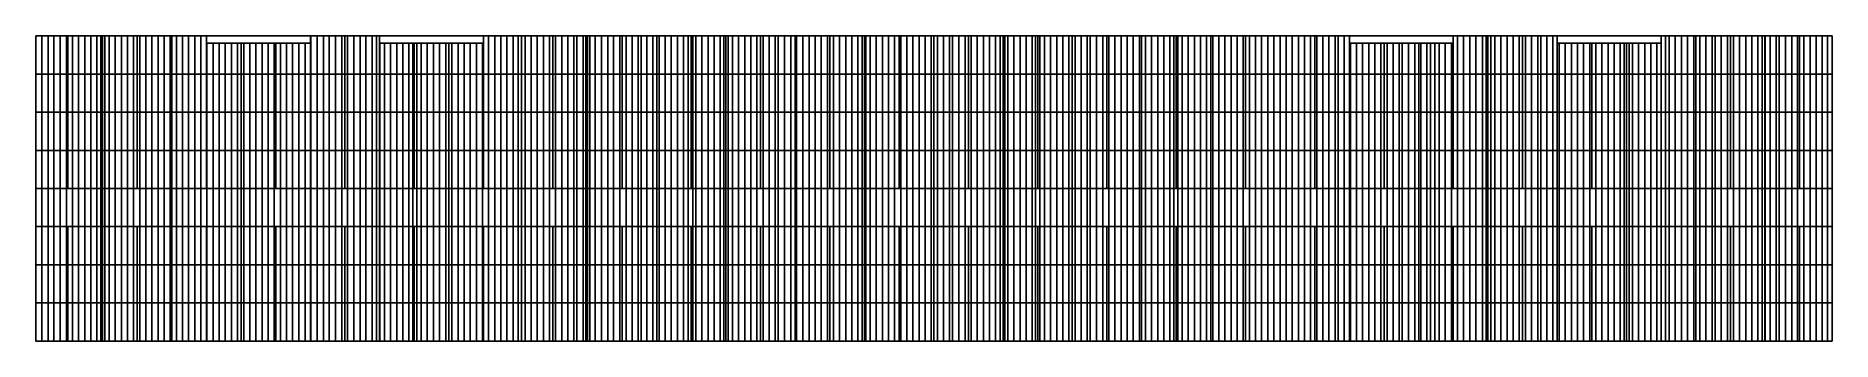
# Model space of a CAD drawing. Extents: x 0 to 304, y 106 to 158.
import ezdxf

# ---------------------------------------------------------------- set-up
doc = ezdxf.new("R2010")
doc.units = 0

msp = doc.modelspace()

# ---------------------------------------------------------------- linework, layer by layer
at = {"layer": 'main_merged'}
for p, q in [((6.5, 157.6, 4.8), (10.45, 157.6, 4.8)), ((6.5, 157.6, 9.6), (10.45, 157.6, 9.6)), ((6.5, 157.6, 14.4), (10.45, 157.6, 14.4)), ((18.25, 157.6, 4.8), (22.15, 157.6, 4.8)), ((18.25, 157.6, 9.6), (22.15, 157.6, 9.6)), ((18.25, 157.6, 14.4), (22.15, 157.6, 14.4)), ((35.75, 156.36, 4.8), (39.7, 156.36, 4.8)), ((35.75, 156.36, 9.6), (39.7, 156.36, 9.6)), ((35.75, 156.36, 14.4), (39.7, 156.36, 14.4)), ((65, 156.36, 4.8), (68.95, 156.36, 4.8)), ((65, 156.36, 9.6), (68.95, 156.36, 9.6)), ((65, 156.36, 14.4), (68.95, 156.36, 14.4)), ((82.55, 157.6, 4.8), (86.5, 157.6, 4.8)), ((82.55, 157.6, 9.6), (86.5, 157.6, 9.6)), ((82.55, 157.6, 14.4), (86.5, 157.6, 14.4)), ((94.25, 157.6, 4.8), (98.2, 157.6, 4.8)), ((94.25, 157.6, 9.6), (98.2, 157.6, 9.6)), ((94.25, 157.6, 14.4), (98.2, 157.6, 14.4)), ((105.95, 157.6, 4.8), (109.9, 157.6, 4.8)), ((105.95, 157.6, 9.6), (109.9, 157.6, 9.6)), ((105.95, 157.6, 14.4), (109.9, 157.6, 14.4)), ((117.65, 157.6, 4.8), (121.6, 157.6, 4.8)), ((117.65, 157.6, 9.6), (121.6, 157.6, 9.6)), ((117.65, 157.6, 14.4), (121.6, 157.6, 14.4)), ((129.35, 157.6, 4.8), (133.3, 157.6, 4.8)), ((129.35, 157.6, 9.6), (133.3, 157.6, 9.6)), ((129.35, 157.6, 14.4), (133.3, 157.6, 14.4)), ((141.05, 157.6, 4.8), (145, 157.6, 4.8)), ((141.05, 157.6, 9.6), (145, 157.6, 9.6)), ((141.05, 157.6, 14.4), (145, 157.6, 14.4)), ((152.75, 157.6, 4.8), (156.7, 157.6, 4.8)), ((152.75, 157.6, 9.6), (156.7, 157.6, 9.6)), ((152.75, 157.6, 14.4), (156.7, 157.6, 14.4)), ((164.45, 157.6, 4.8), (168.4, 157.6, 4.8)), ((164.45, 157.6, 9.6), (168.4, 157.6, 9.6)), ((164.45, 157.6, 14.4), (168.4, 157.6, 14.4)), ((176.15, 157.6, 4.8), (180.1, 157.6, 4.8)), ((176.15, 157.6, 9.6), (180.1, 157.6, 9.6)), ((176.15, 157.6, 14.4), (180.1, 157.6, 14.4)), ((187.85, 157.6, 4.8), (191.8, 157.6, 4.8)), ((187.85, 157.6, 9.6), (191.8, 157.6, 9.6)), ((187.85, 157.6, 14.4), (191.8, 157.6, 14.4)), ((199.55, 157.6, 4.8), (203.5, 157.6, 4.8)), ((199.55, 157.6, 9.6), (203.5, 157.6, 9.6)), ((199.55, 157.6, 14.4), (203.5, 157.6, 14.4)), ((211.25, 157.6, 4.8), (215.2, 157.6, 4.8)), ((211.25, 157.6, 9.6), (215.2, 157.6, 9.6)), ((211.25, 157.6, 14.4), (215.2, 157.6, 14.4)), ((240.5, 157.6, 4.8), (244.45, 157.6, 4.8)), ((240.5, 157.6, 9.6), (244.45, 157.6, 9.6)), ((240.5, 157.6, 14.4), (244.45, 157.6, 14.4)), ((281.45, 157.6, 4.8), (285.4, 157.6, 4.8)), ((281.45, 157.6, 9.6), (285.4, 157.6, 9.6)), ((281.45, 157.6, 14.4), (285.4, 157.6, 14.4)), ((293.15, 157.6, 4.8), (297.1, 157.6, 4.8)), ((293.15, 157.6, 9.6), (297.1, 157.6, 9.6)), ((293.15, 157.6, 14.4), (297.1, 157.6, 14.4)), ((4.6, 151.15, 4.8), (0.15, 151.15, 4.8)), ((4.6, 151.15, 9.6), (0.15, 151.15, 9.6)), ((4.6, 151.15, 14.4), (0.15, 151.15, 14.4)), ((6.5, 151.15, 4.8), (10.45, 151.15, 4.8)), ((6.5, 151.15, 9.6), (10.45, 151.15, 9.6)), ((6.5, 151.15, 14.4), (10.45, 151.15, 14.4)), ((18.25, 151.15, 4.8), (22.15, 151.15, 4.8)), ((18.25, 151.15, 9.6), (22.15, 151.15, 9.6)), ((18.25, 151.15, 14.4), (22.15, 151.15, 14.4)), ((29.85, 151.15, 4.8), (33.9, 151.15, 4.8)), ((29.85, 151.15, 9.6), (33.9, 151.15, 9.6)), ((29.85, 151.15, 14.4), (33.9, 151.15, 14.4)), ((41.55, 151.15, 4.8), (45.6, 151.15, 4.8)), ((41.55, 151.15, 9.6), (45.6, 151.15, 9.6)), ((41.55, 151.15, 14.4), (45.6, 151.15, 14.4)), ((53.25, 151.15, 4.8), (57.3, 151.15, 4.8)), ((53.25, 151.15, 9.6), (57.3, 151.15, 9.6)), ((53.25, 151.15, 14.4), (57.3, 151.15, 14.4)), ((64.95, 151.15, 4.8), (69, 151.15, 4.8)), ((64.95, 151.15, 9.6), (69, 151.15, 9.6)), ((64.95, 151.15, 14.4), (69, 151.15, 14.4)), ((76.65, 151.15, 4.8), (80.7, 151.15, 4.8)), ((76.65, 151.15, 9.6), (80.7, 151.15, 9.6)), ((76.65, 151.15, 14.4), (80.7, 151.15, 14.4)), ((88.35, 151.15, 4.8), (92.4, 151.15, 4.8)), ((88.35, 151.15, 9.6), (92.4, 151.15, 9.6)), ((88.35, 151.15, 14.4), (92.4, 151.15, 14.4)), ((100.05, 151.15, 4.8), (104.1, 151.15, 4.8)), ((100.05, 151.15, 9.6), (104.1, 151.15, 9.6)), ((100.05, 151.15, 14.4), (104.1, 151.15, 14.4)), ((111.75, 151.15, 4.8), (115.8, 151.15, 4.8)), ((111.75, 151.15, 9.6), (115.8, 151.15, 9.6)), ((111.75, 151.15, 14.4), (115.8, 151.15, 14.4)), ((123.45, 151.15, 4.8), (127.5, 151.15, 4.8)), ((123.45, 151.15, 9.6), (127.5, 151.15, 9.6)), ((123.45, 151.15, 14.4), (127.5, 151.15, 14.4)), ((135.15, 151.15, 4.8), (139.2, 151.15, 4.8)), ((135.15, 151.15, 9.6), (139.2, 151.15, 9.6)), ((135.15, 151.15, 14.4), (139.2, 151.15, 14.4)), ((146.85, 151.15, 4.8), (150.9, 151.15, 4.8)), ((146.85, 151.15, 9.6), (150.9, 151.15, 9.6)), ((146.85, 151.15, 14.4), (150.9, 151.15, 14.4)), ((158.55, 151.15, 4.8), (162.6, 151.15, 4.8)), ((158.55, 151.15, 9.6), (162.6, 151.15, 9.6)), ((158.55, 151.15, 14.4), (162.6, 151.15, 14.4)), ((170.25, 151.15, 4.8), (174.3, 151.15, 4.8)), ((170.25, 151.15, 9.6), (174.3, 151.15, 9.6)), ((170.25, 151.15, 14.4), (174.3, 151.15, 14.4)), ((181.95, 151.15, 4.8), (186, 151.15, 4.8)), ((181.95, 151.15, 9.6), (186, 151.15, 9.6)), ((181.95, 151.15, 14.4), (186, 151.15, 14.4)), ((193.65, 151.15, 4.8), (197.7, 151.15, 4.8)), ((193.65, 151.15, 9.6), (197.7, 151.15, 9.6)), ((193.65, 151.15, 14.4), (197.7, 151.15, 14.4)), ((205.35, 151.15, 4.8), (209.4, 151.15, 4.8)), ((205.35, 151.15, 9.6), (209.4, 151.15, 9.6)), ((205.35, 151.15, 14.4), (209.4, 151.15, 14.4)), ((217.05, 151.15, 4.8), (221.1, 151.15, 4.8)), ((217.05, 151.15, 9.6), (221.1, 151.15, 9.6)), ((217.05, 151.15, 14.4), (221.1, 151.15, 14.4)), ((228.75, 151.15, 4.8), (232.8, 151.15, 4.8)), ((228.75, 151.15, 9.6), (232.8, 151.15, 9.6)), ((228.75, 151.15, 14.4), (232.8, 151.15, 14.4)), ((240.45, 151.15, 4.8), (244.5, 151.15, 4.8)), ((240.45, 151.15, 9.6), (244.5, 151.15, 9.6)), ((240.45, 151.15, 14.4), (244.5, 151.15, 14.4)), ((252.15, 151.15, 4.8), (256.2, 151.15, 4.8)), ((252.15, 151.15, 9.6), (256.2, 151.15, 9.6)), ((252.15, 151.15, 14.4), (256.2, 151.15, 14.4)), ((263.85, 151.15, 4.8), (267.9, 151.15, 4.8)), ((263.85, 151.15, 9.6), (267.9, 151.15, 9.6)), ((263.85, 151.15, 14.4), (267.9, 151.15, 14.4)), ((275.55, 151.15, 4.8), (279.6, 151.15, 4.8)), ((275.55, 151.15, 9.6), (279.6, 151.15, 9.6)), ((275.55, 151.15, 14.4), (279.6, 151.15, 14.4)), ((287.25, 151.15, 4.8), (291.3, 151.15, 4.8)), ((287.25, 151.15, 9.6), (291.3, 151.15, 9.6)), ((287.25, 151.15, 14.4), (291.3, 151.15, 14.4)), ((298.95, 151.15, 4.8), (303.52, 151.15, 4.8)), ((298.95, 151.15, 9.6), (303.52, 151.15, 9.6)), ((298.95, 151.15, 14.4), (303.52, 151.15, 14.4)), ((4.6, 144.7, 4.8), (0.15, 144.7, 4.8)), ((4.6, 144.7, 9.6), (0.15, 144.7, 9.6)), ((4.6, 144.7, 14.4), (0.15, 144.7, 14.4)), ((6.5, 144.7, 4.8), (10.45, 144.7, 4.8)), ((6.5, 144.7, 9.6), (10.45, 144.7, 9.6)), ((6.5, 144.7, 14.4), (10.45, 144.7, 14.4)), ((18.25, 144.7, 4.8), (22.15, 144.7, 4.8)), ((18.25, 144.7, 9.6), (22.15, 144.7, 9.6)), ((18.25, 144.7, 14.4), (22.15, 144.7, 14.4)), ((29.85, 144.7, 4.8), (33.9, 144.7, 4.8)), ((29.85, 144.7, 9.6), (33.9, 144.7, 9.6)), ((29.85, 144.7, 14.4), (33.9, 144.7, 14.4)), ((41.55, 144.7, 4.8), (45.6, 144.7, 4.8)), ((41.55, 144.7, 9.6), (45.6, 144.7, 9.6)), ((41.55, 144.7, 14.4), (45.6, 144.7, 14.4)), ((53.25, 144.7, 4.8), (57.3, 144.7, 4.8)), ((53.25, 144.7, 9.6), (57.3, 144.7, 9.6)), ((53.25, 144.7, 14.4), (57.3, 144.7, 14.4)), ((64.95, 144.7, 4.8), (69, 144.7, 4.8)), ((64.95, 144.7, 9.6), (69, 144.7, 9.6)), ((64.95, 144.7, 14.4), (69, 144.7, 14.4)), ((76.65, 144.7, 4.8), (80.7, 144.7, 4.8)), ((76.65, 144.7, 9.6), (80.7, 144.7, 9.6)), ((76.65, 144.7, 14.4), (80.7, 144.7, 14.4)), ((88.35, 144.7, 4.8), (92.4, 144.7, 4.8)), ((88.35, 144.7, 9.6), (92.4, 144.7, 9.6)), ((88.35, 144.7, 14.4), (92.4, 144.7, 14.4)), ((100.05, 144.7, 4.8), (104.1, 144.7, 4.8)), ((100.05, 144.7, 9.6), (104.1, 144.7, 9.6)), ((100.05, 144.7, 14.4), (104.1, 144.7, 14.4)), ((111.75, 144.7, 4.8), (115.8, 144.7, 4.8)), ((111.75, 144.7, 9.6), (115.8, 144.7, 9.6)), ((111.75, 144.7, 14.4), (115.8, 144.7, 14.4)), ((123.45, 144.7, 4.8), (127.5, 144.7, 4.8)), ((123.45, 144.7, 9.6), (127.5, 144.7, 9.6)), ((123.45, 144.7, 14.4), (127.5, 144.7, 14.4)), ((135.15, 144.7, 4.8), (139.2, 144.7, 4.8)), ((135.15, 144.7, 9.6), (139.2, 144.7, 9.6)), ((135.15, 144.7, 14.4), (139.2, 144.7, 14.4)), ((146.85, 144.7, 4.8), (150.9, 144.7, 4.8)), ((146.85, 144.7, 9.6), (150.9, 144.7, 9.6)), ((146.85, 144.7, 14.4), (150.9, 144.7, 14.4)), ((158.55, 144.7, 4.8), (162.6, 144.7, 4.8)), ((158.55, 144.7, 9.6), (162.6, 144.7, 9.6)), ((158.55, 144.7, 14.4), (162.6, 144.7, 14.4)), ((170.25, 144.7, 4.8), (174.3, 144.7, 4.8)), ((170.25, 144.7, 9.6), (174.3, 144.7, 9.6)), ((170.25, 144.7, 14.4), (174.3, 144.7, 14.4)), ((181.95, 144.7, 4.8), (186, 144.7, 4.8)), ((181.95, 144.7, 9.6), (186, 144.7, 9.6)), ((181.95, 144.7, 14.4), (186, 144.7, 14.4)), ((193.65, 144.7, 4.8), (197.7, 144.7, 4.8)), ((193.65, 144.7, 9.6), (197.7, 144.7, 9.6)), ((193.65, 144.7, 14.4), (197.7, 144.7, 14.4)), ((205.35, 144.7, 4.8), (209.4, 144.7, 4.8)), ((205.35, 144.7, 9.6), (209.4, 144.7, 9.6)), ((205.35, 144.7, 14.4), (209.4, 144.7, 14.4)), ((217.05, 144.7, 4.8), (221.1, 144.7, 4.8)), ((217.05, 144.7, 9.6), (221.1, 144.7, 9.6)), ((217.05, 144.7, 14.4), (221.1, 144.7, 14.4)), ((228.75, 144.7, 4.8), (232.8, 144.7, 4.8)), ((228.75, 144.7, 9.6), (232.8, 144.7, 9.6)), ((228.75, 144.7, 14.4), (232.8, 144.7, 14.4)), ((240.45, 144.7, 4.8), (244.5, 144.7, 4.8)), ((240.45, 144.7, 9.6), (244.5, 144.7, 9.6)), ((240.45, 144.7, 14.4), (244.5, 144.7, 14.4)), ((252.15, 144.7, 4.8), (256.2, 144.7, 4.8)), ((252.15, 144.7, 9.6), (256.2, 144.7, 9.6)), ((252.15, 144.7, 14.4), (256.2, 144.7, 14.4)), ((263.85, 144.7, 4.8), (267.9, 144.7, 4.8)), ((263.85, 144.7, 9.6), (267.9, 144.7, 9.6)), ((263.85, 144.7, 14.4), (267.9, 144.7, 14.4)), ((275.55, 144.7, 4.8), (279.6, 144.7, 4.8)), ((275.55, 144.7, 9.6), (279.6, 144.7, 9.6)), ((275.55, 144.7, 14.4), (279.6, 144.7, 14.4)), ((287.25, 144.7, 4.8), (291.3, 144.7, 4.8)), ((287.25, 144.7, 9.6), (291.3, 144.7, 9.6)), ((287.25, 144.7, 14.4), (291.3, 144.7, 14.4)), ((298.95, 144.7, 4.8), (303.52, 144.7, 4.8)), ((298.95, 144.7, 9.6), (303.52, 144.7, 9.6)), ((298.95, 144.7, 14.4), (303.52, 144.7, 14.4)), ((4.6, 138.25, 4.8), (0.15, 138.25, 4.8)), ((4.6, 138.25, 9.6), (0.15, 138.25, 9.6)), ((4.6, 138.25, 14.4), (0.15, 138.25, 14.4)), ((6.5, 138.25, 4.8), (10.45, 138.25, 4.8)), ((6.5, 138.25, 9.6), (10.45, 138.25, 9.6)), ((6.5, 138.25, 14.4), (10.45, 138.25, 14.4)), ((18.25, 138.25, 4.8), (22.15, 138.25, 4.8)), ((18.25, 138.25, 9.6), (22.15, 138.25, 9.6)), ((18.25, 138.25, 14.4), (22.15, 138.25, 14.4)), ((29.85, 138.25, 4.8), (33.9, 138.25, 4.8)), ((29.85, 138.25, 9.6), (33.9, 138.25, 9.6)), ((29.85, 138.25, 14.4), (33.9, 138.25, 14.4)), ((41.55, 138.25, 4.8), (45.6, 138.25, 4.8)), ((41.55, 138.25, 9.6), (45.6, 138.25, 9.6)), ((41.55, 138.25, 14.4), (45.6, 138.25, 14.4)), ((53.25, 138.25, 4.8), (57.3, 138.25, 4.8)), ((53.25, 138.25, 9.6), (57.3, 138.25, 9.6)), ((53.25, 138.25, 14.4), (57.3, 138.25, 14.4)), ((64.95, 138.25, 4.8), (69, 138.25, 4.8)), ((64.95, 138.25, 9.6), (69, 138.25, 9.6)), ((64.95, 138.25, 14.4), (69, 138.25, 14.4)), ((76.65, 138.25, 4.8), (80.7, 138.25, 4.8)), ((76.65, 138.25, 9.6), (80.7, 138.25, 9.6)), ((76.65, 138.25, 14.4), (80.7, 138.25, 14.4)), ((88.35, 138.25, 4.8), (92.4, 138.25, 4.8)), ((88.35, 138.25, 9.6), (92.4, 138.25, 9.6)), ((88.35, 138.25, 14.4), (92.4, 138.25, 14.4)), ((100.05, 138.25, 4.8), (104.1, 138.25, 4.8)), ((100.05, 138.25, 9.6), (104.1, 138.25, 9.6)), ((100.05, 138.25, 14.4), (104.1, 138.25, 14.4)), ((111.75, 138.25, 4.8), (115.8, 138.25, 4.8)), ((111.75, 138.25, 9.6), (115.8, 138.25, 9.6)), ((111.75, 138.25, 14.4), (115.8, 138.25, 14.4)), ((123.45, 138.25, 4.8), (127.5, 138.25, 4.8)), ((123.45, 138.25, 9.6), (127.5, 138.25, 9.6)), ((123.45, 138.25, 14.4), (127.5, 138.25, 14.4)), ((135.15, 138.25, 4.8), (139.2, 138.25, 4.8)), ((135.15, 138.25, 9.6), (139.2, 138.25, 9.6)), ((135.15, 138.25, 14.4), (139.2, 138.25, 14.4)), ((146.85, 138.25, 4.8), (150.9, 138.25, 4.8)), ((146.85, 138.25, 9.6), (150.9, 138.25, 9.6)), ((146.85, 138.25, 14.4), (150.9, 138.25, 14.4)), ((158.55, 138.25, 4.8), (162.6, 138.25, 4.8)), ((158.55, 138.25, 9.6), (162.6, 138.25, 9.6)), ((158.55, 138.25, 14.4), (162.6, 138.25, 14.4)), ((170.25, 138.25, 4.8), (174.3, 138.25, 4.8)), ((170.25, 138.25, 9.6), (174.3, 138.25, 9.6)), ((170.25, 138.25, 14.4), (174.3, 138.25, 14.4)), ((181.95, 138.25, 4.8), (186, 138.25, 4.8)), ((181.95, 138.25, 9.6), (186, 138.25, 9.6)), ((181.95, 138.25, 14.4), (186, 138.25, 14.4)), ((193.65, 138.25, 4.8), (197.7, 138.25, 4.8)), ((193.65, 138.25, 9.6), (197.7, 138.25, 9.6)), ((193.65, 138.25, 14.4), (197.7, 138.25, 14.4)), ((205.35, 138.25, 4.8), (209.4, 138.25, 4.8)), ((205.35, 138.25, 9.6), (209.4, 138.25, 9.6)), ((205.35, 138.25, 14.4), (209.4, 138.25, 14.4)), ((217.05, 138.25, 4.8), (221.1, 138.25, 4.8)), ((217.05, 138.25, 9.6), (221.1, 138.25, 9.6)), ((217.05, 138.25, 14.4), (221.1, 138.25, 14.4)), ((228.75, 138.25, 4.8), (232.8, 138.25, 4.8)), ((228.75, 138.25, 9.6), (232.8, 138.25, 9.6)), ((228.75, 138.25, 14.4), (232.8, 138.25, 14.4)), ((240.45, 138.25, 4.8), (244.5, 138.25, 4.8)), ((240.45, 138.25, 9.6), (244.5, 138.25, 9.6)), ((240.45, 138.25, 14.4), (244.5, 138.25, 14.4)), ((252.15, 138.25, 4.8), (256.2, 138.25, 4.8)), ((252.15, 138.25, 9.6), (256.2, 138.25, 9.6)), ((252.15, 138.25, 14.4), (256.2, 138.25, 14.4)), ((263.85, 138.25, 4.8), (267.9, 138.25, 4.8)), ((263.85, 138.25, 9.6), (267.9, 138.25, 9.6)), ((263.85, 138.25, 14.4), (267.9, 138.25, 14.4)), ((275.55, 138.25, 4.8), (279.6, 138.25, 4.8)), ((275.55, 138.25, 9.6), (279.6, 138.25, 9.6)), ((275.55, 138.25, 14.4), (279.6, 138.25, 14.4)), ((287.25, 138.25, 4.8), (291.3, 138.25, 4.8)), ((287.25, 138.25, 9.6), (291.3, 138.25, 9.6)), ((287.25, 138.25, 14.4), (291.3, 138.25, 14.4)), ((298.95, 138.25, 4.8), (303.52, 138.25, 4.8)), ((298.95, 138.25, 9.6), (303.52, 138.25, 9.6)), ((298.95, 138.25, 14.4), (303.52, 138.25, 14.4)), ((4.6, 131.8, 4.8), (0.15, 131.8, 4.8)), ((4.6, 131.8, 9.6), (0.15, 131.8, 9.6)), ((4.6, 131.8, 14.4), (0.15, 131.8, 14.4)), ((6.5, 131.8, 4.8), (10.45, 131.8, 4.8)), ((6.5, 131.8, 9.6), (10.45, 131.8, 9.6)), ((6.5, 131.8, 14.4), (10.45, 131.8, 14.4)), ((18.25, 131.8, 4.8), (22.15, 131.8, 4.8)), ((18.25, 131.8, 9.6), (22.15, 131.8, 9.6)), ((18.25, 131.8, 14.4), (22.15, 131.8, 14.4)), ((29.85, 131.8, 4.8), (33.9, 131.8, 4.8)), ((29.85, 131.8, 9.6), (33.9, 131.8, 9.6)), ((29.85, 131.8, 14.4), (33.9, 131.8, 14.4)), ((41.55, 131.8, 4.8), (45.6, 131.8, 4.8)), ((41.55, 131.8, 9.6), (45.6, 131.8, 9.6)), ((41.55, 131.8, 14.4), (45.6, 131.8, 14.4)), ((53.25, 131.8, 4.8), (57.3, 131.8, 4.8)), ((53.25, 131.8, 9.6), (57.3, 131.8, 9.6)), ((53.25, 131.8, 14.4), (57.3, 131.8, 14.4)), ((64.95, 131.8, 4.8), (69, 131.8, 4.8)), ((64.95, 131.8, 9.6), (69, 131.8, 9.6)), ((64.95, 131.8, 14.4), (69, 131.8, 14.4)), ((76.65, 131.8, 4.8), (80.7, 131.8, 4.8)), ((76.65, 131.8, 9.6), (80.7, 131.8, 9.6)), ((76.65, 131.8, 14.4), (80.7, 131.8, 14.4)), ((88.35, 131.8, 4.8), (92.4, 131.8, 4.8)), ((88.35, 131.8, 9.6), (92.4, 131.8, 9.6)), ((88.35, 131.8, 14.4), (92.4, 131.8, 14.4)), ((100.05, 131.8, 4.8), (104.1, 131.8, 4.8)), ((100.05, 131.8, 9.6), (104.1, 131.8, 9.6)), ((100.05, 131.8, 14.4), (104.1, 131.8, 14.4)), ((111.75, 131.8, 4.8), (115.8, 131.8, 4.8)), ((111.75, 131.8, 9.6), (115.8, 131.8, 9.6)), ((111.75, 131.8, 14.4), (115.8, 131.8, 14.4)), ((123.45, 131.8, 4.8), (127.5, 131.8, 4.8)), ((123.45, 131.8, 9.6), (127.5, 131.8, 9.6)), ((123.45, 131.8, 14.4), (127.5, 131.8, 14.4)), ((135.15, 131.8, 4.8), (139.2, 131.8, 4.8)), ((135.15, 131.8, 9.6), (139.2, 131.8, 9.6)), ((135.15, 131.8, 14.4), (139.2, 131.8, 14.4)), ((146.85, 131.8, 4.8), (150.9, 131.8, 4.8)), ((146.85, 131.8, 9.6), (150.9, 131.8, 9.6)), ((146.85, 131.8, 14.4), (150.9, 131.8, 14.4)), ((158.55, 131.8, 4.8), (162.6, 131.8, 4.8)), ((158.55, 131.8, 9.6), (162.6, 131.8, 9.6)), ((158.55, 131.8, 14.4), (162.6, 131.8, 14.4)), ((170.25, 131.8, 4.8), (174.3, 131.8, 4.8)), ((170.25, 131.8, 9.6), (174.3, 131.8, 9.6)), ((170.25, 131.8, 14.4), (174.3, 131.8, 14.4)), ((181.95, 131.8, 4.8), (186, 131.8, 4.8)), ((181.95, 131.8, 9.6), (186, 131.8, 9.6)), ((181.95, 131.8, 14.4), (186, 131.8, 14.4)), ((193.65, 131.8, 4.8), (197.7, 131.8, 4.8)), ((193.65, 131.8, 9.6), (197.7, 131.8, 9.6)), ((193.65, 131.8, 14.4), (197.7, 131.8, 14.4)), ((205.35, 131.8, 4.8), (209.4, 131.8, 4.8)), ((205.35, 131.8, 9.6), (209.4, 131.8, 9.6)), ((205.35, 131.8, 14.4), (209.4, 131.8, 14.4)), ((217.05, 131.8, 4.8), (221.1, 131.8, 4.8)), ((217.05, 131.8, 9.6), (221.1, 131.8, 9.6)), ((217.05, 131.8, 14.4), (221.1, 131.8, 14.4)), ((228.75, 131.8, 4.8), (232.8, 131.8, 4.8)), ((228.75, 131.8, 9.6), (232.8, 131.8, 9.6)), ((228.75, 131.8, 14.4), (232.8, 131.8, 14.4)), ((240.45, 131.8, 4.8), (244.5, 131.8, 4.8)), ((240.45, 131.8, 9.6), (244.5, 131.8, 9.6)), ((240.45, 131.8, 14.4), (244.5, 131.8, 14.4)), ((252.15, 131.8, 4.8), (256.2, 131.8, 4.8)), ((252.15, 131.8, 9.6), (256.2, 131.8, 9.6)), ((252.15, 131.8, 14.4), (256.2, 131.8, 14.4)), ((263.85, 131.8, 4.8), (267.9, 131.8, 4.8)), ((263.85, 131.8, 9.6), (267.9, 131.8, 9.6)), ((263.85, 131.8, 14.4), (267.9, 131.8, 14.4)), ((275.55, 131.8, 4.8), (279.6, 131.8, 4.8)), ((275.55, 131.8, 9.6), (279.6, 131.8, 9.6)), ((275.55, 131.8, 14.4), (279.6, 131.8, 14.4)), ((287.25, 131.8, 4.8), (291.3, 131.8, 4.8)), ((287.25, 131.8, 9.6), (291.3, 131.8, 9.6)), ((287.25, 131.8, 14.4), (291.3, 131.8, 14.4)), ((298.95, 131.8, 4.8), (303.52, 131.8, 4.8)), ((298.95, 131.8, 9.6), (303.52, 131.8, 9.6)), ((298.95, 131.8, 14.4), (303.52, 131.8, 14.4)), ((4.6, 125.35, 4.8), (0.15, 125.35, 4.8)), ((4.6, 125.35, 9.6), (0.15, 125.35, 9.6)), ((4.6, 125.35, 14.4), (0.15, 125.35, 14.4)), ((6.5, 125.35, 4.8), (10.45, 125.35, 4.8)), ((6.5, 125.35, 9.6), (10.45, 125.35, 9.6)), ((6.5, 125.35, 14.4), (10.45, 125.35, 14.4)), ((18.25, 125.35, 4.8), (22.15, 125.35, 4.8)), ((18.25, 125.35, 9.6), (22.15, 125.35, 9.6)), ((18.25, 125.35, 14.4), (22.15, 125.35, 14.4)), ((29.85, 125.35, 4.8), (33.9, 125.35, 4.8)), ((29.85, 125.35, 9.6), (33.9, 125.35, 9.6)), ((29.85, 125.35, 14.4), (33.9, 125.35, 14.4)), ((41.55, 125.35, 4.8), (45.6, 125.35, 4.8)), ((41.55, 125.35, 9.6), (45.6, 125.35, 9.6)), ((41.55, 125.35, 14.4), (45.6, 125.35, 14.4)), ((53.25, 125.35, 4.8), (57.3, 125.35, 4.8)), ((53.25, 125.35, 9.6), (57.3, 125.35, 9.6)), ((53.25, 125.35, 14.4), (57.3, 125.35, 14.4)), ((64.95, 125.35, 4.8), (69, 125.35, 4.8)), ((64.95, 125.35, 9.6), (69, 125.35, 9.6)), ((64.95, 125.35, 14.4), (69, 125.35, 14.4)), ((76.65, 125.35, 4.8), (80.7, 125.35, 4.8)), ((76.65, 125.35, 9.6), (80.7, 125.35, 9.6)), ((76.65, 125.35, 14.4), (80.7, 125.35, 14.4)), ((88.35, 125.35, 4.8), (92.4, 125.35, 4.8)), ((88.35, 125.35, 9.6), (92.4, 125.35, 9.6)), ((88.35, 125.35, 14.4), (92.4, 125.35, 14.4)), ((100.05, 125.35, 4.8), (104.1, 125.35, 4.8)), ((100.05, 125.35, 9.6), (104.1, 125.35, 9.6)), ((100.05, 125.35, 14.4), (104.1, 125.35, 14.4)), ((111.75, 125.35, 4.8), (115.8, 125.35, 4.8)), ((111.75, 125.35, 9.6), (115.8, 125.35, 9.6)), ((111.75, 125.35, 14.4), (115.8, 125.35, 14.4)), ((123.45, 125.35, 4.8), (127.5, 125.35, 4.8)), ((123.45, 125.35, 9.6), (127.5, 125.35, 9.6)), ((123.45, 125.35, 14.4), (127.5, 125.35, 14.4)), ((135.15, 125.35, 4.8), (139.2, 125.35, 4.8)), ((135.15, 125.35, 9.6), (139.2, 125.35, 9.6)), ((135.15, 125.35, 14.4), (139.2, 125.35, 14.4)), ((146.85, 125.35, 4.8), (150.9, 125.35, 4.8)), ((146.85, 125.35, 9.6), (150.9, 125.35, 9.6)), ((146.85, 125.35, 14.4), (150.9, 125.35, 14.4)), ((158.55, 125.35, 4.8), (162.6, 125.35, 4.8)), ((158.55, 125.35, 9.6), (162.6, 125.35, 9.6)), ((158.55, 125.35, 14.4), (162.6, 125.35, 14.4)), ((170.25, 125.35, 4.8), (174.3, 125.35, 4.8)), ((170.25, 125.35, 9.6), (174.3, 125.35, 9.6)), ((170.25, 125.35, 14.4), (174.3, 125.35, 14.4)), ((181.95, 125.35, 4.8), (186, 125.35, 4.8)), ((181.95, 125.35, 9.6), (186, 125.35, 9.6)), ((181.95, 125.35, 14.4), (186, 125.35, 14.4)), ((193.65, 125.35, 4.8), (197.7, 125.35, 4.8)), ((193.65, 125.35, 9.6), (197.7, 125.35, 9.6)), ((193.65, 125.35, 14.4), (197.7, 125.35, 14.4)), ((205.35, 125.35, 4.8), (209.4, 125.35, 4.8)), ((205.35, 125.35, 9.6), (209.4, 125.35, 9.6)), ((205.35, 125.35, 14.4), (209.4, 125.35, 14.4)), ((217.05, 125.35, 4.8), (221.1, 125.35, 4.8)), ((217.05, 125.35, 9.6), (221.1, 125.35, 9.6)), ((217.05, 125.35, 14.4), (221.1, 125.35, 14.4)), ((228.75, 125.35, 4.8), (232.8, 125.35, 4.8)), ((228.75, 125.35, 9.6), (232.8, 125.35, 9.6)), ((228.75, 125.35, 14.4), (232.8, 125.35, 14.4)), ((240.45, 125.35, 4.8), (244.5, 125.35, 4.8)), ((240.45, 125.35, 9.6), (244.5, 125.35, 9.6)), ((240.45, 125.35, 14.4), (244.5, 125.35, 14.4)), ((252.15, 125.35, 4.8), (256.2, 125.35, 4.8)), ((252.15, 125.35, 9.6), (256.2, 125.35, 9.6)), ((252.15, 125.35, 14.4), (256.2, 125.35, 14.4)), ((263.85, 125.35, 4.8), (267.9, 125.35, 4.8)), ((263.85, 125.35, 9.6), (267.9, 125.35, 9.6)), ((263.85, 125.35, 14.4), (267.9, 125.35, 14.4)), ((275.55, 125.35, 4.8), (279.6, 125.35, 4.8)), ((275.55, 125.35, 9.6), (279.6, 125.35, 9.6)), ((275.55, 125.35, 14.4), (279.6, 125.35, 14.4)), ((287.25, 125.35, 4.8), (291.3, 125.35, 4.8)), ((287.25, 125.35, 9.6), (291.3, 125.35, 9.6)), ((287.25, 125.35, 14.4), (291.3, 125.35, 14.4)), ((298.95, 125.35, 4.8), (303.52, 125.35, 4.8)), ((298.95, 125.35, 9.6), (303.52, 125.35, 9.6)), ((298.95, 125.35, 14.4), (303.52, 125.35, 14.4)), ((4.6, 118.9, 4.8), (0.15, 118.9, 4.8)), ((4.6, 118.9, 9.6), (0.15, 118.9, 9.6)), ((4.6, 118.9, 14.4), (0.15, 118.9, 14.4)), ((6.5, 118.9, 4.8), (10.45, 118.9, 4.8)), ((6.5, 118.9, 9.6), (10.45, 118.9, 9.6)), ((6.5, 118.9, 14.4), (10.45, 118.9, 14.4)), ((18.25, 118.9, 4.8), (22.15, 118.9, 4.8)), ((18.25, 118.9, 9.6), (22.15, 118.9, 9.6)), ((18.25, 118.9, 14.4), (22.15, 118.9, 14.4)), ((29.85, 118.9, 4.8), (33.9, 118.9, 4.8)), ((29.85, 118.9, 9.6), (33.9, 118.9, 9.6)), ((29.85, 118.9, 14.4), (33.9, 118.9, 14.4)), ((41.55, 118.9, 4.8), (45.6, 118.9, 4.8)), ((41.55, 118.9, 9.6), (45.6, 118.9, 9.6)), ((41.55, 118.9, 14.4), (45.6, 118.9, 14.4)), ((53.25, 118.9, 4.8), (57.3, 118.9, 4.8)), ((53.25, 118.9, 9.6), (57.3, 118.9, 9.6)), ((53.25, 118.9, 14.4), (57.3, 118.9, 14.4)), ((64.95, 118.9, 4.8), (69, 118.9, 4.8)), ((64.95, 118.9, 9.6), (69, 118.9, 9.6)), ((64.95, 118.9, 14.4), (69, 118.9, 14.4)), ((76.65, 118.9, 4.8), (80.7, 118.9, 4.8)), ((76.65, 118.9, 9.6), (80.7, 118.9, 9.6)), ((76.65, 118.9, 14.4), (80.7, 118.9, 14.4)), ((88.35, 118.9, 4.8), (92.4, 118.9, 4.8)), ((88.35, 118.9, 9.6), (92.4, 118.9, 9.6)), ((88.35, 118.9, 14.4), (92.4, 118.9, 14.4)), ((100.05, 118.9, 4.8), (104.1, 118.9, 4.8)), ((100.05, 118.9, 9.6), (104.1, 118.9, 9.6)), ((100.05, 118.9, 14.4), (104.1, 118.9, 14.4)), ((111.75, 118.9, 4.8), (115.8, 118.9, 4.8)), ((111.75, 118.9, 9.6), (115.8, 118.9, 9.6)), ((111.75, 118.9, 14.4), (115.8, 118.9, 14.4)), ((123.45, 118.9, 4.8), (127.5, 118.9, 4.8)), ((123.45, 118.9, 9.6), (127.5, 118.9, 9.6)), ((123.45, 118.9, 14.4), (127.5, 118.9, 14.4)), ((135.15, 118.9, 4.8), (139.2, 118.9, 4.8)), ((135.15, 118.9, 9.6), (139.2, 118.9, 9.6)), ((135.15, 118.9, 14.4), (139.2, 118.9, 14.4)), ((146.85, 118.9, 4.8), (150.9, 118.9, 4.8)), ((146.85, 118.9, 9.6), (150.9, 118.9, 9.6)), ((146.85, 118.9, 14.4), (150.9, 118.9, 14.4)), ((158.55, 118.9, 4.8), (162.6, 118.9, 4.8)), ((158.55, 118.9, 9.6), (162.6, 118.9, 9.6)), ((158.55, 118.9, 14.4), (162.6, 118.9, 14.4)), ((170.25, 118.9, 4.8), (174.3, 118.9, 4.8)), ((170.25, 118.9, 9.6), (174.3, 118.9, 9.6)), ((170.25, 118.9, 14.4), (174.3, 118.9, 14.4)), ((181.95, 118.9, 4.8), (186, 118.9, 4.8)), ((181.95, 118.9, 9.6), (186, 118.9, 9.6)), ((181.95, 118.9, 14.4), (186, 118.9, 14.4)), ((193.65, 118.9, 4.8), (197.7, 118.9, 4.8)), ((193.65, 118.9, 9.6), (197.7, 118.9, 9.6)), ((193.65, 118.9, 14.4), (197.7, 118.9, 14.4)), ((205.35, 118.9, 4.8), (209.4, 118.9, 4.8)), ((205.35, 118.9, 9.6), (209.4, 118.9, 9.6)), ((205.35, 118.9, 14.4), (209.4, 118.9, 14.4)), ((217.05, 118.9, 4.8), (221.1, 118.9, 4.8)), ((217.05, 118.9, 9.6), (221.1, 118.9, 9.6)), ((217.05, 118.9, 14.4), (221.1, 118.9, 14.4)), ((228.75, 118.9, 4.8), (232.8, 118.9, 4.8)), ((228.75, 118.9, 9.6), (232.8, 118.9, 9.6)), ((228.75, 118.9, 14.4), (232.8, 118.9, 14.4)), ((240.45, 118.9, 4.8), (244.5, 118.9, 4.8)), ((240.45, 118.9, 9.6), (244.5, 118.9, 9.6)), ((240.45, 118.9, 14.4), (244.5, 118.9, 14.4)), ((252.15, 118.9, 4.8), (256.2, 118.9, 4.8)), ((252.15, 118.9, 9.6), (256.2, 118.9, 9.6)), ((252.15, 118.9, 14.4), (256.2, 118.9, 14.4)), ((263.85, 118.9, 4.8), (267.9, 118.9, 4.8)), ((263.85, 118.9, 9.6), (267.9, 118.9, 9.6)), ((263.85, 118.9, 14.4), (267.9, 118.9, 14.4)), ((275.55, 118.9, 4.8), (279.6, 118.9, 4.8)), ((275.55, 118.9, 9.6), (279.6, 118.9, 9.6)), ((275.55, 118.9, 14.4), (279.6, 118.9, 14.4)), ((287.25, 118.9, 4.8), (291.3, 118.9, 4.8)), ((287.25, 118.9, 9.6), (291.3, 118.9, 9.6)), ((287.25, 118.9, 14.4), (291.3, 118.9, 14.4)), ((298.95, 118.9, 4.8), (303.52, 118.9, 4.8)), ((298.95, 118.9, 9.6), (303.52, 118.9, 9.6)), ((298.95, 118.9, 14.4), (303.52, 118.9, 14.4)), ((4.6, 112.45, 4.8), (0.15, 112.45, 4.8)), ((4.6, 112.45, 9.6), (0.15, 112.45, 9.6)), ((4.6, 112.45, 14.4), (0.15, 112.45, 14.4)), ((6.5, 112.45, 4.8), (10.45, 112.45, 4.8)), ((6.5, 112.45, 9.6), (10.45, 112.45, 9.6)), ((6.5, 112.45, 14.4), (10.45, 112.45, 14.4)), ((18.25, 112.45, 4.8), (22.15, 112.45, 4.8)), ((18.25, 112.45, 9.6), (22.15, 112.45, 9.6)), ((18.25, 112.45, 14.4), (22.15, 112.45, 14.4)), ((29.85, 112.45, 4.8), (33.9, 112.45, 4.8)), ((29.85, 112.45, 9.6), (33.9, 112.45, 9.6)), ((29.85, 112.45, 14.4), (33.9, 112.45, 14.4)), ((41.55, 112.45, 4.8), (45.6, 112.45, 4.8)), ((41.55, 112.45, 9.6), (45.6, 112.45, 9.6)), ((41.55, 112.45, 14.4), (45.6, 112.45, 14.4)), ((53.25, 112.45, 4.8), (57.3, 112.45, 4.8)), ((53.25, 112.45, 9.6), (57.3, 112.45, 9.6)), ((53.25, 112.45, 14.4), (57.3, 112.45, 14.4)), ((64.95, 112.45, 4.8), (69, 112.45, 4.8)), ((64.95, 112.45, 9.6), (69, 112.45, 9.6)), ((64.95, 112.45, 14.4), (69, 112.45, 14.4)), ((76.65, 112.45, 4.8), (80.7, 112.45, 4.8)), ((76.65, 112.45, 9.6), (80.7, 112.45, 9.6)), ((76.65, 112.45, 14.4), (80.7, 112.45, 14.4)), ((88.35, 112.45, 4.8), (92.4, 112.45, 4.8)), ((88.35, 112.45, 9.6), (92.4, 112.45, 9.6)), ((88.35, 112.45, 14.4), (92.4, 112.45, 14.4)), ((100.05, 112.45, 4.8), (104.1, 112.45, 4.8)), ((100.05, 112.45, 9.6), (104.1, 112.45, 9.6)), ((100.05, 112.45, 14.4), (104.1, 112.45, 14.4)), ((111.75, 112.45, 4.8), (115.8, 112.45, 4.8)), ((111.75, 112.45, 9.6), (115.8, 112.45, 9.6)), ((111.75, 112.45, 14.4), (115.8, 112.45, 14.4)), ((123.45, 112.45, 4.8), (127.5, 112.45, 4.8)), ((123.45, 112.45, 9.6), (127.5, 112.45, 9.6)), ((123.45, 112.45, 14.4), (127.5, 112.45, 14.4)), ((135.15, 112.45, 4.8), (139.2, 112.45, 4.8)), ((135.15, 112.45, 9.6), (139.2, 112.45, 9.6)), ((135.15, 112.45, 14.4), (139.2, 112.45, 14.4)), ((146.85, 112.45, 4.8), (150.9, 112.45, 4.8)), ((146.85, 112.45, 9.6), (150.9, 112.45, 9.6)), ((146.85, 112.45, 14.4), (150.9, 112.45, 14.4)), ((158.55, 112.45, 4.8), (162.6, 112.45, 4.8)), ((158.55, 112.45, 9.6), (162.6, 112.45, 9.6)), ((158.55, 112.45, 14.4), (162.6, 112.45, 14.4)), ((170.25, 112.45, 4.8), (174.3, 112.45, 4.8)), ((170.25, 112.45, 9.6), (174.3, 112.45, 9.6)), ((170.25, 112.45, 14.4), (174.3, 112.45, 14.4)), ((181.95, 112.45, 4.8), (186, 112.45, 4.8)), ((181.95, 112.45, 9.6), (186, 112.45, 9.6)), ((181.95, 112.45, 14.4), (186, 112.45, 14.4)), ((193.65, 112.45, 4.8), (197.7, 112.45, 4.8)), ((193.65, 112.45, 9.6), (197.7, 112.45, 9.6)), ((193.65, 112.45, 14.4), (197.7, 112.45, 14.4)), ((205.35, 112.45, 4.8), (209.4, 112.45, 4.8)), ((205.35, 112.45, 9.6), (209.4, 112.45, 9.6)), ((205.35, 112.45, 14.4), (209.4, 112.45, 14.4)), ((217.05, 112.45, 4.8), (221.1, 112.45, 4.8)), ((217.05, 112.45, 9.6), (221.1, 112.45, 9.6)), ((217.05, 112.45, 14.4), (221.1, 112.45, 14.4)), ((228.75, 112.45, 4.8), (232.8, 112.45, 4.8)), ((228.75, 112.45, 9.6), (232.8, 112.45, 9.6)), ((228.75, 112.45, 14.4), (232.8, 112.45, 14.4)), ((240.45, 112.45, 4.8), (244.5, 112.45, 4.8)), ((240.45, 112.45, 9.6), (244.5, 112.45, 9.6)), ((240.45, 112.45, 14.4), (244.5, 112.45, 14.4)), ((252.15, 112.45, 4.8), (256.2, 112.45, 4.8)), ((252.15, 112.45, 9.6), (256.2, 112.45, 9.6)), ((252.15, 112.45, 14.4), (256.2, 112.45, 14.4)), ((263.85, 112.45, 4.8), (267.9, 112.45, 4.8)), ((263.85, 112.45, 9.6), (267.9, 112.45, 9.6)), ((263.85, 112.45, 14.4), (267.9, 112.45, 14.4)), ((275.55, 112.45, 4.8), (279.6, 112.45, 4.8)), ((275.55, 112.45, 9.6), (279.6, 112.45, 9.6)), ((275.55, 112.45, 14.4), (279.6, 112.45, 14.4)), ((287.25, 112.45, 4.8), (291.3, 112.45, 4.8)), ((287.25, 112.45, 9.6), (291.3, 112.45, 9.6)), ((287.25, 112.45, 14.4), (291.3, 112.45, 14.4)), ((298.95, 112.45, 4.8), (303.52, 112.45, 4.8)), ((298.95, 112.45, 9.6), (303.52, 112.45, 9.6)), ((298.95, 112.45, 14.4), (303.52, 112.45, 14.4)), ((4.6, 106, 4.8), (0.15, 106, 4.8)), ((4.6, 106, 9.6), (0.15, 106, 9.6)), ((4.6, 106, 14.4), (0.15, 106, 14.4)), ((6.5, 106, 4.8), (10.45, 106, 4.8)), ((6.5, 106, 9.6), (10.45, 106, 9.6)), ((6.5, 106, 14.4), (10.45, 106, 14.4)), ((18.25, 106, 4.8), (22.15, 106, 4.8)), ((18.25, 106, 9.6), (22.15, 106, 9.6)), ((18.25, 106, 14.4), (22.15, 106, 14.4)), ((29.85, 106, 4.8), (33.9, 106, 4.8)), ((29.85, 106, 9.6), (33.9, 106, 9.6)), ((29.85, 106, 14.4), (33.9, 106, 14.4)), ((41.55, 106, 4.8), (45.6, 106, 4.8)), ((41.55, 106, 9.6), (45.6, 106, 9.6)), ((41.55, 106, 14.4), (45.6, 106, 14.4)), ((53.25, 106, 4.8), (57.3, 106, 4.8)), ((53.25, 106, 9.6), (57.3, 106, 9.6)), ((53.25, 106, 14.4), (57.3, 106, 14.4)), ((64.95, 106, 4.8), (69, 106, 4.8)), ((64.95, 106, 9.6), (69, 106, 9.6)), ((64.95, 106, 14.4), (69, 106, 14.4)), ((76.65, 106, 4.8), (80.7, 106, 4.8)), ((76.65, 106, 9.6), (80.7, 106, 9.6)), ((76.65, 106, 14.4), (80.7, 106, 14.4)), ((88.35, 106, 4.8), (92.4, 106, 4.8)), ((88.35, 106, 9.6), (92.4, 106, 9.6)), ((88.35, 106, 14.4), (92.4, 106, 14.4)), ((100.05, 106, 4.8), (104.1, 106, 4.8)), ((100.05, 106, 9.6), (104.1, 106, 9.6)), ((100.05, 106, 14.4), (104.1, 106, 14.4)), ((111.75, 106, 4.8), (115.8, 106, 4.8)), ((111.75, 106, 9.6), (115.8, 106, 9.6)), ((111.75, 106, 14.4), (115.8, 106, 14.4)), ((123.45, 106, 4.8), (127.5, 106, 4.8)), ((123.45, 106, 9.6), (127.5, 106, 9.6)), ((123.45, 106, 14.4), (127.5, 106, 14.4)), ((135.15, 106, 4.8), (139.2, 106, 4.8)), ((135.15, 106, 9.6), (139.2, 106, 9.6)), ((135.15, 106, 14.4), (139.2, 106, 14.4)), ((146.85, 106, 4.8), (150.9, 106, 4.8)), ((146.85, 106, 9.6), (150.9, 106, 9.6)), ((146.85, 106, 14.4), (150.9, 106, 14.4)), ((158.55, 106, 4.8), (162.6, 106, 4.8)), ((158.55, 106, 9.6), (162.6, 106, 9.6)), ((158.55, 106, 14.4), (162.6, 106, 14.4)), ((170.25, 106, 4.8), (174.3, 106, 4.8)), ((170.25, 106, 9.6), (174.3, 106, 9.6)), ((170.25, 106, 14.4), (174.3, 106, 14.4)), ((181.95, 106, 4.8), (186, 106, 4.8)), ((181.95, 106, 9.6), (186, 106, 9.6)), ((181.95, 106, 14.4), (186, 106, 14.4)), ((193.65, 106, 4.8), (197.7, 106, 4.8)), ((193.65, 106, 9.6), (197.7, 106, 9.6)), ((193.65, 106, 14.4), (197.7, 106, 14.4)), ((205.35, 106, 4.8), (209.4, 106, 4.8)), ((205.35, 106, 9.6), (209.4, 106, 9.6)), ((205.35, 106, 14.4), (209.4, 106, 14.4)), ((217.05, 106, 4.8), (221.1, 106, 4.8)), ((217.05, 106, 9.6), (221.1, 106, 9.6)), ((217.05, 106, 14.4), (221.1, 106, 14.4)), ((228.75, 106, 4.8), (232.8, 106, 4.8)), ((228.75, 106, 9.6), (232.8, 106, 9.6)), ((228.75, 106, 14.4), (232.8, 106, 14.4)), ((240.45, 106, 4.8), (244.5, 106, 4.8)), ((240.45, 106, 9.6), (244.5, 106, 9.6)), ((240.45, 106, 14.4), (244.5, 106, 14.4)), ((252.15, 106, 4.8), (256.2, 106, 4.8)), ((252.15, 106, 9.6), (256.2, 106, 9.6)), ((252.15, 106, 14.4), (256.2, 106, 14.4)), ((263.85, 106, 4.8), (267.9, 106, 4.8)), ((263.85, 106, 9.6), (267.9, 106, 9.6)), ((263.85, 106, 14.4), (267.9, 106, 14.4)), ((275.55, 106, 4.8), (279.6, 106, 4.8)), ((275.55, 106, 9.6), (279.6, 106, 9.6)), ((275.55, 106, 14.4), (279.6, 106, 14.4)), ((287.25, 106, 4.8), (291.3, 106, 4.8)), ((287.25, 106, 9.6), (291.3, 106, 9.6)), ((287.25, 106, 14.4), (291.3, 106, 14.4)), ((298.95, 106, 4.8), (303.52, 106, 4.8)), ((298.95, 106, 9.6), (303.52, 106, 9.6)), ((298.95, 106, 14.4), (303.52, 106, 14.4))]:
    msp.add_line(p, q, dxfattribs=at)
at = {"layer": 'main_splited'}
for p, q in [((0.15, 157.6, 4.8), (5.55, 157.6, 4.8)), ((0.15, 157.6, 9.6), (5.55, 157.6, 9.6)), ((0.15, 157.6, 14.4), (5.55, 157.6, 14.4)), ((5.55, 157.6, 4.8), (6.5, 157.6, 4.8)), ((5.55, 157.6, 9.6), (6.5, 157.6, 9.6)), ((5.55, 157.6, 14.4), (6.5, 157.6, 14.4)), ((10.45, 157.6, 4.8), (11.4, 157.6, 4.8)), ((10.45, 157.6, 9.6), (11.4, 157.6, 9.6)), ((10.45, 157.6, 14.4), (11.4, 157.6, 14.4)), ((11.4, 157.6, 4.8), (17.25, 157.6, 4.8)), ((11.4, 157.6, 9.6), (17.25, 157.6, 9.6)), ((11.4, 157.6, 14.4), (17.25, 157.6, 14.4)), ((17.25, 157.6, 4.8), (18.25, 157.6, 4.8)), ((17.25, 157.6, 9.6), (18.25, 157.6, 9.6)), ((17.25, 157.6, 14.4), (18.25, 157.6, 14.4)), ((23.1, 157.6, 4.8), (22.15, 157.6, 4.8)), ((23.1, 157.6, 9.6), (22.15, 157.6, 9.6)), ((23.1, 157.6, 14.4), (22.15, 157.6, 14.4)), ((23.1, 157.6, 4.8), (28.95, 157.6, 4.8)), ((23.1, 157.6, 9.6), (28.95, 157.6, 9.6)), ((23.1, 157.6, 14.4), (28.95, 157.6, 14.4)), ((28.95, 156.36, 4.8), (34.8, 156.36, 4.8)), ((34.8, 156.36, 9.6), (28.95, 156.36, 9.6)), ((28.95, 156.36, 14.4), (34.8, 156.36, 14.4)), ((35.75, 156.36, 4.8), (34.8, 156.36, 4.8)), ((35.75, 156.36, 9.6), (34.8, 156.36, 9.6)), ((35.75, 156.36, 14.4), (34.8, 156.36, 14.4)), ((40.65, 156.36, 4.8), (39.7, 156.36, 4.8)), ((40.65, 156.36, 9.6), (39.7, 156.36, 9.6)), ((40.65, 156.36, 14.4), (39.7, 156.36, 14.4)), ((40.65, 156.36, 4.8), (46.5, 156.36, 4.8)), ((40.65, 156.36, 9.6), (46.5, 156.36, 9.6)), ((40.65, 156.36, 14.4), (46.5, 156.36, 14.4)), ((46.5, 157.6, 4.8), (52.35, 157.6, 4.8)), ((46.5, 157.6, 9.6), (52.35, 157.6, 9.6)), ((46.5, 157.6, 14.4), (52.35, 157.6, 14.4)), ((52.35, 157.6, 4.8), (58.2, 157.6, 4.8)), ((52.35, 157.6, 9.6), (58.2, 157.6, 9.6)), ((52.35, 157.6, 14.4), (58.2, 157.6, 14.4)), ((58.2, 156.36, 4.8), (64.05, 156.36, 4.8)), ((64.05, 156.36, 9.6), (58.2, 156.36, 9.6)), ((58.2, 156.36, 14.4), (64.05, 156.36, 14.4)), ((65, 156.36, 4.8), (64.05, 156.36, 4.8)), ((65, 156.36, 9.6), (64.05, 156.36, 9.6)), ((65, 156.36, 14.4), (64.05, 156.36, 14.4)), ((69.9, 156.36, 4.8), (68.95, 156.36, 4.8)), ((69.9, 156.36, 9.6), (68.95, 156.36, 9.6)), ((69.9, 156.36, 14.4), (68.95, 156.36, 14.4)), ((69.9, 156.36, 4.8), (75.75, 156.36, 4.8)), ((69.9, 156.36, 9.6), (75.75, 156.36, 9.6)), ((69.9, 156.36, 14.4), (75.75, 156.36, 14.4)), ((75.75, 157.6, 14.4), (81.6, 157.6, 14.4)), ((81.6, 157.6, 9.6), (75.75, 157.6, 9.6)), ((75.75, 157.6, 4.8), (81.6, 157.6, 4.8)), ((82.55, 157.6, 4.8), (81.6, 157.6, 4.8)), ((82.55, 157.6, 9.6), (81.6, 157.6, 9.6)), ((82.55, 157.6, 14.4), (81.6, 157.6, 14.4)), ((87.45, 157.6, 4.8), (86.5, 157.6, 4.8)), ((87.45, 157.6, 9.6), (86.5, 157.6, 9.6)), ((87.45, 157.6, 14.4), (86.5, 157.6, 14.4)), ((87.45, 157.6, 4.8), (93.3, 157.6, 4.8)), ((87.45, 157.6, 9.6), (93.3, 157.6, 9.6)), ((87.45, 157.6, 14.4), (93.3, 157.6, 14.4)), ((94.25, 157.6, 4.8), (93.3, 157.6, 4.8)), ((94.25, 157.6, 9.6), (93.3, 157.6, 9.6)), ((94.25, 157.6, 14.4), (93.3, 157.6, 14.4)), ((99.15, 157.6, 4.8), (98.2, 157.6, 4.8)), ((99.15, 157.6, 9.6), (98.2, 157.6, 9.6)), ((99.15, 157.6, 14.4), (98.2, 157.6, 14.4)), ((99.15, 157.6, 4.8), (105, 157.6, 4.8)), ((99.15, 157.6, 9.6), (105, 157.6, 9.6)), ((99.15, 157.6, 14.4), (105, 157.6, 14.4)), ((105.95, 157.6, 4.8), (105, 157.6, 4.8)), ((105.95, 157.6, 9.6), (105, 157.6, 9.6)), ((105.95, 157.6, 14.4), (105, 157.6, 14.4)), ((110.85, 157.6, 4.8), (109.9, 157.6, 4.8)), ((110.85, 157.6, 9.6), (109.9, 157.6, 9.6)), ((110.85, 157.6, 14.4), (109.9, 157.6, 14.4)), ((110.85, 157.6, 4.8), (116.7, 157.6, 4.8)), ((110.85, 157.6, 9.6), (116.7, 157.6, 9.6)), ((110.85, 157.6, 14.4), (116.7, 157.6, 14.4)), ((117.65, 157.6, 4.8), (116.7, 157.6, 4.8)), ((117.65, 157.6, 9.6), (116.7, 157.6, 9.6)), ((117.65, 157.6, 14.4), (116.7, 157.6, 14.4)), ((122.55, 157.6, 4.8), (121.6, 157.6, 4.8)), ((122.55, 157.6, 9.6), (121.6, 157.6, 9.6)), ((122.55, 157.6, 14.4), (121.6, 157.6, 14.4)), ((122.55, 157.6, 4.8), (128.4, 157.6, 4.8)), ((122.55, 157.6, 9.6), (128.4, 157.6, 9.6)), ((122.55, 157.6, 14.4), (128.4, 157.6, 14.4)), ((129.35, 157.6, 4.8), (128.4, 157.6, 4.8)), ((129.35, 157.6, 9.6), (128.4, 157.6, 9.6)), ((129.35, 157.6, 14.4), (128.4, 157.6, 14.4)), ((134.25, 157.6, 4.8), (133.3, 157.6, 4.8)), ((134.25, 157.6, 9.6), (133.3, 157.6, 9.6)), ((134.25, 157.6, 14.4), (133.3, 157.6, 14.4)), ((134.25, 157.6, 4.8), (140.1, 157.6, 4.8)), ((134.25, 157.6, 9.6), (140.1, 157.6, 9.6)), ((134.25, 157.6, 14.4), (140.1, 157.6, 14.4)), ((141.05, 157.6, 4.8), (140.1, 157.6, 4.8)), ((141.05, 157.6, 9.6), (140.1, 157.6, 9.6)), ((141.05, 157.6, 14.4), (140.1, 157.6, 14.4)), ((145.95, 157.6, 4.8), (145, 157.6, 4.8)), ((145.95, 157.6, 9.6), (145, 157.6, 9.6)), ((145.95, 157.6, 14.4), (145, 157.6, 14.4)), ((145.95, 157.6, 4.8), (151.8, 157.6, 4.8)), ((145.95, 157.6, 9.6), (151.8, 157.6, 9.6)), ((145.95, 157.6, 14.4), (151.8, 157.6, 14.4)), ((152.75, 157.6, 4.8), (151.8, 157.6, 4.8)), ((152.75, 157.6, 9.6), (151.8, 157.6, 9.6)), ((152.75, 157.6, 14.4), (151.8, 157.6, 14.4)), ((157.65, 157.6, 4.8), (156.7, 157.6, 4.8)), ((157.65, 157.6, 9.6), (156.7, 157.6, 9.6)), ((157.65, 157.6, 14.4), (156.7, 157.6, 14.4)), ((157.65, 157.6, 4.8), (163.5, 157.6, 4.8)), ((157.65, 157.6, 9.6), (163.5, 157.6, 9.6)), ((157.65, 157.6, 14.4), (163.5, 157.6, 14.4)), ((164.45, 157.6, 4.8), (163.5, 157.6, 4.8)), ((164.45, 157.6, 9.6), (163.5, 157.6, 9.6)), ((164.45, 157.6, 14.4), (163.5, 157.6, 14.4)), ((169.35, 157.6, 4.8), (168.4, 157.6, 4.8)), ((169.35, 157.6, 9.6), (168.4, 157.6, 9.6)), ((169.35, 157.6, 14.4), (168.4, 157.6, 14.4)), ((169.35, 157.6, 4.8), (175.2, 157.6, 4.8)), ((169.35, 157.6, 9.6), (175.2, 157.6, 9.6)), ((169.35, 157.6, 14.4), (175.2, 157.6, 14.4)), ((176.15, 157.6, 4.8), (175.2, 157.6, 4.8)), ((176.15, 157.6, 9.6), (175.2, 157.6, 9.6)), ((176.15, 157.6, 14.4), (175.2, 157.6, 14.4)), ((181.05, 157.6, 4.8), (180.1, 157.6, 4.8)), ((181.05, 157.6, 9.6), (180.1, 157.6, 9.6)), ((181.05, 157.6, 14.4), (180.1, 157.6, 14.4)), ((181.05, 157.6, 4.8), (186.9, 157.6, 4.8)), ((181.05, 157.6, 9.6), (186.9, 157.6, 9.6)), ((181.05, 157.6, 14.4), (186.9, 157.6, 14.4)), ((187.85, 157.6, 4.8), (186.9, 157.6, 4.8)), ((187.85, 157.6, 9.6), (186.9, 157.6, 9.6)), ((187.85, 157.6, 14.4), (186.9, 157.6, 14.4)), ((192.75, 157.6, 4.8), (191.8, 157.6, 4.8)), ((192.75, 157.6, 9.6), (191.8, 157.6, 9.6)), ((192.75, 157.6, 14.4), (191.8, 157.6, 14.4)), ((192.75, 157.6, 4.8), (198.6, 157.6, 4.8)), ((192.75, 157.6, 9.6), (198.6, 157.6, 9.6)), ((192.75, 157.6, 14.4), (198.6, 157.6, 14.4)), ((199.55, 157.6, 4.8), (198.6, 157.6, 4.8)), ((199.55, 157.6, 9.6), (198.6, 157.6, 9.6)), ((199.55, 157.6, 14.4), (198.6, 157.6, 14.4)), ((204.45, 157.6, 4.8), (203.5, 157.6, 4.8)), ((204.45, 157.6, 9.6), (203.5, 157.6, 9.6)), ((204.45, 157.6, 14.4), (203.5, 157.6, 14.4)), ((204.45, 157.6, 4.8), (210.3, 157.6, 4.8)), ((204.45, 157.6, 9.6), (210.3, 157.6, 9.6)), ((204.45, 157.6, 14.4), (210.3, 157.6, 14.4)), ((211.25, 157.6, 4.8), (210.3, 157.6, 4.8)), ((211.25, 157.6, 9.6), (210.3, 157.6, 9.6)), ((211.25, 157.6, 14.4), (210.3, 157.6, 14.4)), ((216.15, 157.6, 4.8), (215.2, 157.6, 4.8)), ((216.15, 157.6, 9.6), (215.2, 157.6, 9.6)), ((216.15, 157.6, 14.4), (215.2, 157.6, 14.4)), ((216.15, 157.6, 4.8), (222, 157.6, 4.8)), ((222, 157.6, 9.6), (216.15, 157.6, 9.6)), ((216.15, 157.6, 14.4), (222, 157.6, 14.4)), ((222, 156.36, 4.8), (227.85, 156.36, 4.8)), ((222, 156.36, 9.6), (227.85, 156.36, 9.6)), ((222, 156.36, 14.4), (227.85, 156.36, 14.4)), ((227.85, 156.36, 4.8), (233.7, 156.36, 4.8)), ((227.85, 156.36, 9.6), (233.7, 156.36, 9.6)), ((227.85, 156.36, 14.4), (233.7, 156.36, 14.4)), ((233.7, 156.36, 4.8), (239.55, 156.36, 4.8)), ((233.7, 156.36, 9.6), (239.55, 156.36, 9.6)), ((233.7, 156.36, 14.4), (239.55, 156.36, 14.4)), ((240.5, 157.6, 4.8), (239.55, 157.6, 4.8)), ((240.5, 157.6, 9.6), (239.55, 157.6, 9.6)), ((240.5, 157.6, 14.4), (239.55, 157.6, 14.4)), ((245.4, 157.6, 4.8), (244.45, 157.6, 4.8)), ((245.4, 157.6, 9.6), (244.45, 157.6, 9.6)), ((245.4, 157.6, 14.4), (244.45, 157.6, 14.4)), ((245.4, 157.6, 4.8), (251.25, 157.6, 4.8)), ((245.4, 157.6, 9.6), (251.25, 157.6, 9.6)), ((245.4, 157.6, 14.4), (251.25, 157.6, 14.4)), ((251.25, 157.6, 4.8), (257.1, 157.6, 4.8)), ((251.25, 157.6, 9.6), (257.1, 157.6, 9.6)), ((251.25, 157.6, 14.4), (257.1, 157.6, 14.4)), ((257.1, 156.36, 4.8), (262.95, 156.36, 4.8)), ((257.1, 156.36, 9.6), (262.95, 156.36, 9.6)), ((257.1, 156.36, 14.4), (262.95, 156.36, 14.4)), ((262.95, 156.36, 4.8), (268.8, 156.36, 4.8)), ((262.95, 156.36, 9.6), (268.8, 156.36, 9.6)), ((262.95, 156.36, 14.4), (268.8, 156.36, 14.4)), ((268.8, 156.36, 4.8), (274.65, 156.36, 4.8)), ((268.8, 156.36, 9.6), (274.65, 156.36, 9.6)), ((268.8, 156.36, 14.4), (274.65, 156.36, 14.4)), ((274.65, 157.6, 4.8), (280.5, 157.6, 4.8)), ((274.65, 157.6, 9.6), (280.5, 157.6, 9.6)), ((274.65, 157.6, 14.4), (280.5, 157.6, 14.4)), ((281.45, 157.6, 4.8), (280.5, 157.6, 4.8)), ((281.45, 157.6, 9.6), (280.5, 157.6, 9.6)), ((281.45, 157.6, 14.4), (280.5, 157.6, 14.4)), ((286.35, 157.6, 4.8), (285.4, 157.6, 4.8)), ((286.35, 157.6, 9.6), (285.4, 157.6, 9.6)), ((286.35, 157.6, 14.4), (285.4, 157.6, 14.4)), ((286.35, 157.6, 4.8), (292.2, 157.6, 4.8)), ((286.35, 157.6, 9.6), (292.2, 157.6, 9.6)), ((286.35, 157.6, 14.4), (292.2, 157.6, 14.4)), ((293.15, 157.6, 4.8), (292.2, 157.6, 4.8)), ((293.15, 157.6, 9.6), (292.2, 157.6, 9.6)), ((293.15, 157.6, 14.4), (292.2, 157.6, 14.4)), ((298.05, 157.6, 4.8), (297.1, 157.6, 4.8)), ((298.05, 157.6, 9.6), (297.1, 157.6, 9.6)), ((298.05, 157.6, 14.4), (297.1, 157.6, 14.4)), ((298.05, 157.6, 4.8), (303.52, 157.6, 4.8)), ((298.05, 157.6, 9.6), (303.52, 157.6, 9.6)), ((298.05, 157.6, 14.4), (303.52, 157.6, 14.4)), ((4.6, 151.15, 4.8), (5.55, 151.15, 4.8)), ((4.6, 151.15, 9.6), (5.55, 151.15, 9.6)), ((4.6, 151.15, 14.4), (5.55, 151.15, 14.4)), ((5.55, 151.15, 4.8), (6.5, 151.15, 4.8)), ((5.55, 151.15, 9.6), (6.5, 151.15, 9.6)), ((5.55, 151.15, 14.4), (6.5, 151.15, 14.4)), ((10.45, 151.15, 4.8), (11.4, 151.15, 4.8)), ((10.45, 151.15, 9.6), (11.4, 151.15, 9.6)), ((10.45, 151.15, 14.4), (11.4, 151.15, 14.4)), ((11.4, 151.15, 4.8), (17.25, 151.15, 4.8)), ((11.4, 151.15, 9.6), (17.25, 151.15, 9.6)), ((11.4, 151.15, 14.4), (17.25, 151.15, 14.4)), ((17.25, 151.15, 4.8), (18.25, 151.15, 4.8)), ((17.25, 151.15, 9.6), (18.25, 151.15, 9.6)), ((17.25, 151.15, 14.4), (18.25, 151.15, 14.4)), ((23.1, 151.15, 4.8), (22.15, 151.15, 4.8)), ((23.1, 151.15, 9.6), (22.15, 151.15, 9.6)), ((23.1, 151.15, 14.4), (22.15, 151.15, 14.4)), ((23.1, 151.15, 4.8), (28.95, 151.15, 4.8)), ((23.1, 151.15, 9.6), (28.95, 151.15, 9.6)), ((23.1, 151.15, 14.4), (28.95, 151.15, 14.4)), ((28.95, 151.15, 4.8), (29.85, 151.15, 4.8)), ((28.95, 151.15, 9.6), (29.85, 151.15, 9.6)), ((28.95, 151.15, 14.4), (29.85, 151.15, 14.4)), ((33.9, 151.15, 4.8), (34.8, 151.15, 4.8)), ((33.9, 151.15, 9.6), (34.8, 151.15, 9.6)), ((33.9, 151.15, 14.4), (34.8, 151.15, 14.4)), ((34.8, 151.15, 4.8), (40.65, 151.15, 4.8)), ((34.8, 151.15, 9.6), (40.65, 151.15, 9.6)), ((34.8, 151.15, 14.4), (40.65, 151.15, 14.4)), ((40.65, 151.15, 4.8), (41.55, 151.15, 4.8)), ((40.65, 151.15, 9.6), (41.55, 151.15, 9.6)), ((40.65, 151.15, 14.4), (41.55, 151.15, 14.4)), ((45.6, 151.15, 4.8), (46.5, 151.15, 4.8)), ((45.6, 151.15, 9.6), (46.5, 151.15, 9.6)), ((45.6, 151.15, 14.4), (46.5, 151.15, 14.4)), ((46.5, 151.15, 4.8), (52.35, 151.15, 4.8)), ((46.5, 151.15, 9.6), (52.35, 151.15, 9.6)), ((46.5, 151.15, 14.4), (52.35, 151.15, 14.4)), ((52.35, 151.15, 4.8), (53.25, 151.15, 4.8)), ((52.35, 151.15, 9.6), (53.25, 151.15, 9.6)), ((52.35, 151.15, 14.4), (53.25, 151.15, 14.4)), ((57.3, 151.15, 4.8), (58.2, 151.15, 4.8)), ((57.3, 151.15, 9.6), (58.2, 151.15, 9.6)), ((57.3, 151.15, 14.4), (58.2, 151.15, 14.4)), ((58.2, 151.15, 4.8), (64.05, 151.15, 4.8)), ((58.2, 151.15, 9.6), (64.05, 151.15, 9.6)), ((58.2, 151.15, 14.4), (64.05, 151.15, 14.4)), ((64.05, 151.15, 4.8), (64.95, 151.15, 4.8)), ((64.05, 151.15, 9.6), (64.95, 151.15, 9.6)), ((64.05, 151.15, 14.4), (64.95, 151.15, 14.4)), ((69, 151.15, 4.8), (69.9, 151.15, 4.8)), ((69, 151.15, 9.6), (69.9, 151.15, 9.6)), ((69, 151.15, 14.4), (69.9, 151.15, 14.4)), ((69.9, 151.15, 4.8), (75.75, 151.15, 4.8)), ((69.9, 151.15, 9.6), (75.75, 151.15, 9.6)), ((69.9, 151.15, 14.4), (75.75, 151.15, 14.4)), ((75.75, 151.15, 4.8), (76.65, 151.15, 4.8)), ((75.75, 151.15, 9.6), (76.65, 151.15, 9.6)), ((75.75, 151.15, 14.4), (76.65, 151.15, 14.4)), ((80.7, 151.15, 4.8), (81.6, 151.15, 4.8)), ((80.7, 151.15, 9.6), (81.6, 151.15, 9.6)), ((80.7, 151.15, 14.4), (81.6, 151.15, 14.4)), ((81.6, 151.15, 4.8), (87.45, 151.15, 4.8)), ((81.6, 151.15, 9.6), (87.45, 151.15, 9.6)), ((81.6, 151.15, 14.4), (87.45, 151.15, 14.4)), ((87.45, 151.15, 4.8), (88.35, 151.15, 4.8)), ((87.45, 151.15, 9.6), (88.35, 151.15, 9.6)), ((87.45, 151.15, 14.4), (88.35, 151.15, 14.4)), ((92.4, 151.15, 4.8), (93.3, 151.15, 4.8)), ((92.4, 151.15, 9.6), (93.3, 151.15, 9.6)), ((92.4, 151.15, 14.4), (93.3, 151.15, 14.4)), ((93.3, 151.15, 4.8), (99.15, 151.15, 4.8)), ((93.3, 151.15, 9.6), (99.15, 151.15, 9.6)), ((93.3, 151.15, 14.4), (99.15, 151.15, 14.4)), ((99.15, 151.15, 4.8), (100.05, 151.15, 4.8)), ((99.15, 151.15, 9.6), (100.05, 151.15, 9.6)), ((99.15, 151.15, 14.4), (100.05, 151.15, 14.4)), ((104.1, 151.15, 4.8), (105, 151.15, 4.8)), ((104.1, 151.15, 9.6), (105, 151.15, 9.6)), ((104.1, 151.15, 14.4), (105, 151.15, 14.4)), ((105, 151.15, 4.8), (110.85, 151.15, 4.8)), ((105, 151.15, 9.6), (110.85, 151.15, 9.6)), ((105, 151.15, 14.4), (110.85, 151.15, 14.4)), ((110.85, 151.15, 4.8), (111.75, 151.15, 4.8)), ((110.85, 151.15, 9.6), (111.75, 151.15, 9.6)), ((110.85, 151.15, 14.4), (111.75, 151.15, 14.4)), ((115.8, 151.15, 4.8), (116.7, 151.15, 4.8)), ((115.8, 151.15, 9.6), (116.7, 151.15, 9.6)), ((115.8, 151.15, 14.4), (116.7, 151.15, 14.4)), ((116.7, 151.15, 4.8), (122.55, 151.15, 4.8)), ((116.7, 151.15, 9.6), (122.55, 151.15, 9.6)), ((116.7, 151.15, 14.4), (122.55, 151.15, 14.4)), ((122.55, 151.15, 4.8), (123.45, 151.15, 4.8)), ((122.55, 151.15, 9.6), (123.45, 151.15, 9.6)), ((122.55, 151.15, 14.4), (123.45, 151.15, 14.4)), ((127.5, 151.15, 4.8), (128.4, 151.15, 4.8)), ((127.5, 151.15, 9.6), (128.4, 151.15, 9.6)), ((127.5, 151.15, 14.4), (128.4, 151.15, 14.4)), ((128.4, 151.15, 4.8), (134.25, 151.15, 4.8)), ((128.4, 151.15, 9.6), (134.25, 151.15, 9.6)), ((128.4, 151.15, 14.4), (134.25, 151.15, 14.4)), ((134.25, 151.15, 4.8), (135.15, 151.15, 4.8)), ((134.25, 151.15, 9.6), (135.15, 151.15, 9.6)), ((134.25, 151.15, 14.4), (135.15, 151.15, 14.4)), ((139.2, 151.15, 4.8), (140.1, 151.15, 4.8)), ((139.2, 151.15, 9.6), (140.1, 151.15, 9.6)), ((139.2, 151.15, 14.4), (140.1, 151.15, 14.4)), ((140.1, 151.15, 4.8), (145.95, 151.15, 4.8)), ((140.1, 151.15, 9.6), (145.95, 151.15, 9.6)), ((140.1, 151.15, 14.4), (145.95, 151.15, 14.4)), ((145.95, 151.15, 4.8), (146.85, 151.15, 4.8)), ((145.95, 151.15, 9.6), (146.85, 151.15, 9.6)), ((145.95, 151.15, 14.4), (146.85, 151.15, 14.4)), ((150.9, 151.15, 4.8), (151.8, 151.15, 4.8)), ((150.9, 151.15, 9.6), (151.8, 151.15, 9.6)), ((150.9, 151.15, 14.4), (151.8, 151.15, 14.4)), ((151.8, 151.15, 4.8), (157.65, 151.15, 4.8)), ((151.8, 151.15, 9.6), (157.65, 151.15, 9.6)), ((151.8, 151.15, 14.4), (157.65, 151.15, 14.4)), ((157.65, 151.15, 4.8), (158.55, 151.15, 4.8)), ((157.65, 151.15, 9.6), (158.55, 151.15, 9.6)), ((157.65, 151.15, 14.4), (158.55, 151.15, 14.4)), ((162.6, 151.15, 4.8), (163.5, 151.15, 4.8)), ((162.6, 151.15, 9.6), (163.5, 151.15, 9.6)), ((162.6, 151.15, 14.4), (163.5, 151.15, 14.4)), ((163.5, 151.15, 4.8), (169.35, 151.15, 4.8)), ((163.5, 151.15, 9.6), (169.35, 151.15, 9.6)), ((163.5, 151.15, 14.4), (169.35, 151.15, 14.4)), ((169.35, 151.15, 4.8), (170.25, 151.15, 4.8)), ((169.35, 151.15, 9.6), (170.25, 151.15, 9.6)), ((169.35, 151.15, 14.4), (170.25, 151.15, 14.4)), ((174.3, 151.15, 4.8), (175.2, 151.15, 4.8)), ((174.3, 151.15, 9.6), (175.2, 151.15, 9.6)), ((174.3, 151.15, 14.4), (175.2, 151.15, 14.4)), ((175.2, 151.15, 4.8), (181.05, 151.15, 4.8)), ((175.2, 151.15, 9.6), (181.05, 151.15, 9.6)), ((175.2, 151.15, 14.4), (181.05, 151.15, 14.4)), ((181.05, 151.15, 4.8), (181.95, 151.15, 4.8)), ((181.05, 151.15, 9.6), (181.95, 151.15, 9.6)), ((181.05, 151.15, 14.4), (181.95, 151.15, 14.4)), ((186, 151.15, 4.8), (186.9, 151.15, 4.8)), ((186, 151.15, 9.6), (186.9, 151.15, 9.6)), ((186, 151.15, 14.4), (186.9, 151.15, 14.4)), ((186.9, 151.15, 4.8), (192.75, 151.15, 4.8)), ((186.9, 151.15, 9.6), (192.75, 151.15, 9.6)), ((186.9, 151.15, 14.4), (192.75, 151.15, 14.4)), ((192.75, 151.15, 4.8), (193.65, 151.15, 4.8)), ((192.75, 151.15, 9.6), (193.65, 151.15, 9.6)), ((192.75, 151.15, 14.4), (193.65, 151.15, 14.4)), ((197.7, 151.15, 4.8), (198.6, 151.15, 4.8)), ((197.7, 151.15, 9.6), (198.6, 151.15, 9.6)), ((197.7, 151.15, 14.4), (198.6, 151.15, 14.4)), ((198.6, 151.15, 4.8), (204.45, 151.15, 4.8)), ((198.6, 151.15, 9.6), (204.45, 151.15, 9.6)), ((198.6, 151.15, 14.4), (204.45, 151.15, 14.4)), ((204.45, 151.15, 4.8), (205.35, 151.15, 4.8)), ((204.45, 151.15, 9.6), (205.35, 151.15, 9.6)), ((204.45, 151.15, 14.4), (205.35, 151.15, 14.4)), ((209.4, 151.15, 4.8), (210.3, 151.15, 4.8)), ((209.4, 151.15, 9.6), (210.3, 151.15, 9.6)), ((209.4, 151.15, 14.4), (210.3, 151.15, 14.4)), ((210.3, 151.15, 4.8), (216.15, 151.15, 4.8)), ((210.3, 151.15, 9.6), (216.15, 151.15, 9.6)), ((210.3, 151.15, 14.4), (216.15, 151.15, 14.4)), ((216.15, 151.15, 4.8), (217.05, 151.15, 4.8)), ((216.15, 151.15, 9.6), (217.05, 151.15, 9.6)), ((216.15, 151.15, 14.4), (217.05, 151.15, 14.4)), ((221.1, 151.15, 4.8), (222, 151.15, 4.8)), ((221.1, 151.15, 9.6), (222, 151.15, 9.6)), ((221.1, 151.15, 14.4), (222, 151.15, 14.4)), ((222, 151.15, 4.8), (227.85, 151.15, 4.8)), ((222, 151.15, 9.6), (227.85, 151.15, 9.6)), ((222, 151.15, 14.4), (227.85, 151.15, 14.4)), ((227.85, 151.15, 4.8), (228.75, 151.15, 4.8)), ((227.85, 151.15, 9.6), (228.75, 151.15, 9.6)), ((227.85, 151.15, 14.4), (228.75, 151.15, 14.4)), ((232.8, 151.15, 4.8), (233.7, 151.15, 4.8)), ((232.8, 151.15, 9.6), (233.7, 151.15, 9.6)), ((232.8, 151.15, 14.4), (233.7, 151.15, 14.4)), ((233.7, 151.15, 4.8), (239.55, 151.15, 4.8)), ((233.7, 151.15, 9.6), (239.55, 151.15, 9.6)), ((233.7, 151.15, 14.4), (239.55, 151.15, 14.4)), ((239.55, 151.15, 4.8), (240.45, 151.15, 4.8)), ((239.55, 151.15, 9.6), (240.45, 151.15, 9.6)), ((239.55, 151.15, 14.4), (240.45, 151.15, 14.4)), ((244.5, 151.15, 4.8), (245.4, 151.15, 4.8)), ((244.5, 151.15, 9.6), (245.4, 151.15, 9.6)), ((244.5, 151.15, 14.4), (245.4, 151.15, 14.4)), ((245.4, 151.15, 4.8), (251.25, 151.15, 4.8)), ((245.4, 151.15, 9.6), (251.25, 151.15, 9.6)), ((245.4, 151.15, 14.4), (251.25, 151.15, 14.4)), ((251.25, 151.15, 4.8), (252.15, 151.15, 4.8)), ((251.25, 151.15, 9.6), (252.15, 151.15, 9.6)), ((251.25, 151.15, 14.4), (252.15, 151.15, 14.4)), ((256.2, 151.15, 4.8), (257.1, 151.15, 4.8)), ((256.2, 151.15, 9.6), (257.1, 151.15, 9.6)), ((256.2, 151.15, 14.4), (257.1, 151.15, 14.4)), ((257.1, 151.15, 4.8), (262.95, 151.15, 4.8)), ((257.1, 151.15, 9.6), (262.95, 151.15, 9.6)), ((257.1, 151.15, 14.4), (262.95, 151.15, 14.4)), ((262.95, 151.15, 4.8), (263.85, 151.15, 4.8)), ((262.95, 151.15, 9.6), (263.85, 151.15, 9.6)), ((262.95, 151.15, 14.4), (263.85, 151.15, 14.4)), ((267.9, 151.15, 4.8), (268.8, 151.15, 4.8)), ((267.9, 151.15, 9.6), (268.8, 151.15, 9.6)), ((267.9, 151.15, 14.4), (268.8, 151.15, 14.4)), ((268.8, 151.15, 4.8), (274.65, 151.15, 4.8)), ((268.8, 151.15, 9.6), (274.65, 151.15, 9.6)), ((268.8, 151.15, 14.4), (274.65, 151.15, 14.4)), ((274.65, 151.15, 4.8), (275.55, 151.15, 4.8)), ((274.65, 151.15, 9.6), (275.55, 151.15, 9.6)), ((274.65, 151.15, 14.4), (275.55, 151.15, 14.4)), ((279.6, 151.15, 4.8), (280.5, 151.15, 4.8)), ((279.6, 151.15, 9.6), (280.5, 151.15, 9.6)), ((279.6, 151.15, 14.4), (280.5, 151.15, 14.4)), ((280.5, 151.15, 4.8), (286.35, 151.15, 4.8)), ((280.5, 151.15, 9.6), (286.35, 151.15, 9.6)), ((280.5, 151.15, 14.4), (286.35, 151.15, 14.4)), ((286.35, 151.15, 4.8), (287.25, 151.15, 4.8)), ((286.35, 151.15, 9.6), (287.25, 151.15, 9.6)), ((286.35, 151.15, 14.4), (287.25, 151.15, 14.4)), ((291.3, 151.15, 4.8), (292.2, 151.15, 4.8)), ((291.3, 151.15, 9.6), (292.2, 151.15, 9.6)), ((291.3, 151.15, 14.4), (292.2, 151.15, 14.4)), ((292.2, 151.15, 4.8), (298.05, 151.15, 4.8)), ((292.2, 151.15, 9.6), (298.05, 151.15, 9.6)), ((292.2, 151.15, 14.4), (298.05, 151.15, 14.4)), ((298.05, 151.15, 4.8), (298.95, 151.15, 4.8)), ((298.05, 151.15, 9.6), (298.95, 151.15, 9.6)), ((298.05, 151.15, 14.4), (298.95, 151.15, 14.4)), ((4.6, 144.7, 4.8), (5.55, 144.7, 4.8)), ((4.6, 144.7, 9.6), (5.55, 144.7, 9.6)), ((4.6, 144.7, 14.4), (5.55, 144.7, 14.4)), ((5.55, 144.7, 4.8), (6.5, 144.7, 4.8)), ((5.55, 144.7, 9.6), (6.5, 144.7, 9.6)), ((5.55, 144.7, 14.4), (6.5, 144.7, 14.4)), ((10.45, 144.7, 4.8), (11.4, 144.7, 4.8)), ((10.45, 144.7, 9.6), (11.4, 144.7, 9.6)), ((10.45, 144.7, 14.4), (11.4, 144.7, 14.4)), ((11.4, 144.7, 4.8), (17.25, 144.7, 4.8)), ((11.4, 144.7, 9.6), (17.25, 144.7, 9.6)), ((11.4, 144.7, 14.4), (17.25, 144.7, 14.4)), ((17.25, 144.7, 4.8), (18.25, 144.7, 4.8)), ((17.25, 144.7, 9.6), (18.25, 144.7, 9.6)), ((17.25, 144.7, 14.4), (18.25, 144.7, 14.4)), ((23.1, 144.7, 4.8), (22.15, 144.7, 4.8)), ((23.1, 144.7, 9.6), (22.15, 144.7, 9.6)), ((23.1, 144.7, 14.4), (22.15, 144.7, 14.4)), ((23.1, 144.7, 4.8), (28.95, 144.7, 4.8)), ((23.1, 144.7, 9.6), (28.95, 144.7, 9.6)), ((23.1, 144.7, 14.4), (28.95, 144.7, 14.4)), ((28.95, 144.7, 4.8), (29.85, 144.7, 4.8)), ((28.95, 144.7, 9.6), (29.85, 144.7, 9.6)), ((28.95, 144.7, 14.4), (29.85, 144.7, 14.4)), ((33.9, 144.7, 4.8), (34.8, 144.7, 4.8)), ((33.9, 144.7, 9.6), (34.8, 144.7, 9.6)), ((33.9, 144.7, 14.4), (34.8, 144.7, 14.4)), ((34.8, 144.7, 4.8), (40.65, 144.7, 4.8)), ((34.8, 144.7, 9.6), (40.65, 144.7, 9.6)), ((34.8, 144.7, 14.4), (40.65, 144.7, 14.4)), ((40.65, 144.7, 4.8), (41.55, 144.7, 4.8)), ((40.65, 144.7, 9.6), (41.55, 144.7, 9.6)), ((40.65, 144.7, 14.4), (41.55, 144.7, 14.4)), ((45.6, 144.7, 4.8), (46.5, 144.7, 4.8)), ((45.6, 144.7, 9.6), (46.5, 144.7, 9.6)), ((45.6, 144.7, 14.4), (46.5, 144.7, 14.4)), ((46.5, 144.7, 4.8), (52.35, 144.7, 4.8)), ((46.5, 144.7, 9.6), (52.35, 144.7, 9.6)), ((46.5, 144.7, 14.4), (52.35, 144.7, 14.4)), ((52.35, 144.7, 4.8), (53.25, 144.7, 4.8)), ((52.35, 144.7, 9.6), (53.25, 144.7, 9.6)), ((52.35, 144.7, 14.4), (53.25, 144.7, 14.4)), ((57.3, 144.7, 4.8), (58.2, 144.7, 4.8)), ((57.3, 144.7, 9.6), (58.2, 144.7, 9.6)), ((57.3, 144.7, 14.4), (58.2, 144.7, 14.4)), ((58.2, 144.7, 4.8), (64.05, 144.7, 4.8)), ((58.2, 144.7, 9.6), (64.05, 144.7, 9.6)), ((58.2, 144.7, 14.4), (64.05, 144.7, 14.4)), ((64.05, 144.7, 4.8), (64.95, 144.7, 4.8)), ((64.05, 144.7, 9.6), (64.95, 144.7, 9.6)), ((64.05, 144.7, 14.4), (64.95, 144.7, 14.4)), ((69, 144.7, 4.8), (69.9, 144.7, 4.8)), ((69, 144.7, 9.6), (69.9, 144.7, 9.6)), ((69, 144.7, 14.4), (69.9, 144.7, 14.4)), ((69.9, 144.7, 4.8), (75.75, 144.7, 4.8)), ((69.9, 144.7, 9.6), (75.75, 144.7, 9.6)), ((69.9, 144.7, 14.4), (75.75, 144.7, 14.4)), ((75.75, 144.7, 4.8), (76.65, 144.7, 4.8)), ((75.75, 144.7, 9.6), (76.65, 144.7, 9.6)), ((75.75, 144.7, 14.4), (76.65, 144.7, 14.4)), ((80.7, 144.7, 4.8), (81.6, 144.7, 4.8)), ((80.7, 144.7, 9.6), (81.6, 144.7, 9.6)), ((80.7, 144.7, 14.4), (81.6, 144.7, 14.4)), ((81.6, 144.7, 4.8), (87.45, 144.7, 4.8)), ((81.6, 144.7, 9.6), (87.45, 144.7, 9.6)), ((81.6, 144.7, 14.4), (87.45, 144.7, 14.4)), ((87.45, 144.7, 4.8), (88.35, 144.7, 4.8)), ((87.45, 144.7, 9.6), (88.35, 144.7, 9.6)), ((87.45, 144.7, 14.4), (88.35, 144.7, 14.4)), ((92.4, 144.7, 4.8), (93.3, 144.7, 4.8)), ((92.4, 144.7, 9.6), (93.3, 144.7, 9.6)), ((92.4, 144.7, 14.4), (93.3, 144.7, 14.4)), ((93.3, 144.7, 4.8), (99.15, 144.7, 4.8)), ((93.3, 144.7, 9.6), (99.15, 144.7, 9.6)), ((93.3, 144.7, 14.4), (99.15, 144.7, 14.4)), ((99.15, 144.7, 4.8), (100.05, 144.7, 4.8)), ((99.15, 144.7, 9.6), (100.05, 144.7, 9.6)), ((99.15, 144.7, 14.4), (100.05, 144.7, 14.4)), ((104.1, 144.7, 4.8), (105, 144.7, 4.8)), ((104.1, 144.7, 9.6), (105, 144.7, 9.6)), ((104.1, 144.7, 14.4), (105, 144.7, 14.4)), ((105, 144.7, 4.8), (110.85, 144.7, 4.8)), ((105, 144.7, 9.6), (110.85, 144.7, 9.6)), ((105, 144.7, 14.4), (110.85, 144.7, 14.4)), ((110.85, 144.7, 4.8), (111.75, 144.7, 4.8)), ((110.85, 144.7, 9.6), (111.75, 144.7, 9.6)), ((110.85, 144.7, 14.4), (111.75, 144.7, 14.4)), ((115.8, 144.7, 4.8), (116.7, 144.7, 4.8)), ((115.8, 144.7, 9.6), (116.7, 144.7, 9.6)), ((115.8, 144.7, 14.4), (116.7, 144.7, 14.4)), ((116.7, 144.7, 4.8), (122.55, 144.7, 4.8)), ((116.7, 144.7, 9.6), (122.55, 144.7, 9.6)), ((116.7, 144.7, 14.4), (122.55, 144.7, 14.4)), ((122.55, 144.7, 4.8), (123.45, 144.7, 4.8)), ((122.55, 144.7, 9.6), (123.45, 144.7, 9.6)), ((122.55, 144.7, 14.4), (123.45, 144.7, 14.4)), ((127.5, 144.7, 4.8), (128.4, 144.7, 4.8)), ((127.5, 144.7, 9.6), (128.4, 144.7, 9.6)), ((127.5, 144.7, 14.4), (128.4, 144.7, 14.4)), ((128.4, 144.7, 4.8), (134.25, 144.7, 4.8)), ((128.4, 144.7, 9.6), (134.25, 144.7, 9.6)), ((128.4, 144.7, 14.4), (134.25, 144.7, 14.4)), ((134.25, 144.7, 4.8), (135.15, 144.7, 4.8)), ((134.25, 144.7, 9.6), (135.15, 144.7, 9.6)), ((134.25, 144.7, 14.4), (135.15, 144.7, 14.4)), ((139.2, 144.7, 4.8), (140.1, 144.7, 4.8)), ((139.2, 144.7, 9.6), (140.1, 144.7, 9.6)), ((139.2, 144.7, 14.4), (140.1, 144.7, 14.4)), ((140.1, 144.7, 4.8), (145.95, 144.7, 4.8)), ((140.1, 144.7, 9.6), (145.95, 144.7, 9.6)), ((140.1, 144.7, 14.4), (145.95, 144.7, 14.4)), ((145.95, 144.7, 4.8), (146.85, 144.7, 4.8)), ((145.95, 144.7, 9.6), (146.85, 144.7, 9.6)), ((145.95, 144.7, 14.4), (146.85, 144.7, 14.4)), ((150.9, 144.7, 4.8), (151.8, 144.7, 4.8)), ((150.9, 144.7, 9.6), (151.8, 144.7, 9.6)), ((150.9, 144.7, 14.4), (151.8, 144.7, 14.4)), ((151.8, 144.7, 4.8), (157.65, 144.7, 4.8)), ((151.8, 144.7, 9.6), (157.65, 144.7, 9.6)), ((151.8, 144.7, 14.4), (157.65, 144.7, 14.4)), ((157.65, 144.7, 4.8), (158.55, 144.7, 4.8)), ((157.65, 144.7, 9.6), (158.55, 144.7, 9.6)), ((157.65, 144.7, 14.4), (158.55, 144.7, 14.4)), ((162.6, 144.7, 4.8), (163.5, 144.7, 4.8)), ((162.6, 144.7, 9.6), (163.5, 144.7, 9.6)), ((162.6, 144.7, 14.4), (163.5, 144.7, 14.4)), ((163.5, 144.7, 4.8), (169.35, 144.7, 4.8)), ((163.5, 144.7, 9.6), (169.35, 144.7, 9.6)), ((163.5, 144.7, 14.4), (169.35, 144.7, 14.4)), ((169.35, 144.7, 4.8), (170.25, 144.7, 4.8)), ((169.35, 144.7, 9.6), (170.25, 144.7, 9.6)), ((169.35, 144.7, 14.4), (170.25, 144.7, 14.4)), ((174.3, 144.7, 4.8), (175.2, 144.7, 4.8)), ((174.3, 144.7, 9.6), (175.2, 144.7, 9.6)), ((174.3, 144.7, 14.4), (175.2, 144.7, 14.4)), ((175.2, 144.7, 4.8), (181.05, 144.7, 4.8)), ((175.2, 144.7, 9.6), (181.05, 144.7, 9.6)), ((175.2, 144.7, 14.4), (181.05, 144.7, 14.4)), ((181.05, 144.7, 4.8), (181.95, 144.7, 4.8)), ((181.05, 144.7, 9.6), (181.95, 144.7, 9.6)), ((181.05, 144.7, 14.4), (181.95, 144.7, 14.4)), ((186, 144.7, 4.8), (186.9, 144.7, 4.8)), ((186, 144.7, 9.6), (186.9, 144.7, 9.6)), ((186, 144.7, 14.4), (186.9, 144.7, 14.4)), ((186.9, 144.7, 4.8), (192.75, 144.7, 4.8)), ((186.9, 144.7, 9.6), (192.75, 144.7, 9.6)), ((186.9, 144.7, 14.4), (192.75, 144.7, 14.4)), ((192.75, 144.7, 4.8), (193.65, 144.7, 4.8)), ((192.75, 144.7, 9.6), (193.65, 144.7, 9.6)), ((192.75, 144.7, 14.4), (193.65, 144.7, 14.4)), ((197.7, 144.7, 4.8), (198.6, 144.7, 4.8)), ((197.7, 144.7, 9.6), (198.6, 144.7, 9.6)), ((197.7, 144.7, 14.4), (198.6, 144.7, 14.4)), ((198.6, 144.7, 4.8), (204.45, 144.7, 4.8)), ((198.6, 144.7, 9.6), (204.45, 144.7, 9.6)), ((198.6, 144.7, 14.4), (204.45, 144.7, 14.4)), ((204.45, 144.7, 4.8), (205.35, 144.7, 4.8)), ((204.45, 144.7, 9.6), (205.35, 144.7, 9.6)), ((204.45, 144.7, 14.4), (205.35, 144.7, 14.4)), ((209.4, 144.7, 4.8), (210.3, 144.7, 4.8)), ((209.4, 144.7, 9.6), (210.3, 144.7, 9.6)), ((209.4, 144.7, 14.4), (210.3, 144.7, 14.4)), ((210.3, 144.7, 4.8), (216.15, 144.7, 4.8)), ((210.3, 144.7, 9.6), (216.15, 144.7, 9.6)), ((210.3, 144.7, 14.4), (216.15, 144.7, 14.4)), ((216.15, 144.7, 4.8), (217.05, 144.7, 4.8)), ((216.15, 144.7, 9.6), (217.05, 144.7, 9.6)), ((216.15, 144.7, 14.4), (217.05, 144.7, 14.4)), ((221.1, 144.7, 4.8), (222, 144.7, 4.8)), ((221.1, 144.7, 9.6), (222, 144.7, 9.6)), ((221.1, 144.7, 14.4), (222, 144.7, 14.4)), ((222, 144.7, 4.8), (227.85, 144.7, 4.8)), ((222, 144.7, 9.6), (227.85, 144.7, 9.6)), ((222, 144.7, 14.4), (227.85, 144.7, 14.4)), ((227.85, 144.7, 4.8), (228.75, 144.7, 4.8)), ((227.85, 144.7, 9.6), (228.75, 144.7, 9.6)), ((227.85, 144.7, 14.4), (228.75, 144.7, 14.4)), ((232.8, 144.7, 4.8), (233.7, 144.7, 4.8)), ((232.8, 144.7, 9.6), (233.7, 144.7, 9.6)), ((232.8, 144.7, 14.4), (233.7, 144.7, 14.4)), ((233.7, 144.7, 4.8), (239.55, 144.7, 4.8)), ((233.7, 144.7, 9.6), (239.55, 144.7, 9.6)), ((233.7, 144.7, 14.4), (239.55, 144.7, 14.4)), ((239.55, 144.7, 4.8), (240.45, 144.7, 4.8)), ((239.55, 144.7, 9.6), (240.45, 144.7, 9.6)), ((239.55, 144.7, 14.4), (240.45, 144.7, 14.4)), ((244.5, 144.7, 4.8), (245.4, 144.7, 4.8)), ((244.5, 144.7, 9.6), (245.4, 144.7, 9.6)), ((244.5, 144.7, 14.4), (245.4, 144.7, 14.4)), ((245.4, 144.7, 4.8), (251.25, 144.7, 4.8)), ((245.4, 144.7, 9.6), (251.25, 144.7, 9.6)), ((245.4, 144.7, 14.4), (251.25, 144.7, 14.4)), ((251.25, 144.7, 4.8), (252.15, 144.7, 4.8)), ((251.25, 144.7, 9.6), (252.15, 144.7, 9.6)), ((251.25, 144.7, 14.4), (252.15, 144.7, 14.4)), ((256.2, 144.7, 4.8), (257.1, 144.7, 4.8)), ((256.2, 144.7, 9.6), (257.1, 144.7, 9.6)), ((256.2, 144.7, 14.4), (257.1, 144.7, 14.4)), ((257.1, 144.7, 4.8), (262.95, 144.7, 4.8)), ((257.1, 144.7, 9.6), (262.95, 144.7, 9.6)), ((257.1, 144.7, 14.4), (262.95, 144.7, 14.4)), ((262.95, 144.7, 4.8), (263.85, 144.7, 4.8)), ((262.95, 144.7, 9.6), (263.85, 144.7, 9.6)), ((262.95, 144.7, 14.4), (263.85, 144.7, 14.4)), ((267.9, 144.7, 4.8), (268.8, 144.7, 4.8)), ((267.9, 144.7, 9.6), (268.8, 144.7, 9.6)), ((267.9, 144.7, 14.4), (268.8, 144.7, 14.4)), ((268.8, 144.7, 4.8), (274.65, 144.7, 4.8)), ((268.8, 144.7, 9.6), (274.65, 144.7, 9.6)), ((268.8, 144.7, 14.4), (274.65, 144.7, 14.4)), ((274.65, 144.7, 4.8), (275.55, 144.7, 4.8)), ((274.65, 144.7, 9.6), (275.55, 144.7, 9.6)), ((274.65, 144.7, 14.4), (275.55, 144.7, 14.4)), ((279.6, 144.7, 4.8), (280.5, 144.7, 4.8)), ((279.6, 144.7, 9.6), (280.5, 144.7, 9.6)), ((279.6, 144.7, 14.4), (280.5, 144.7, 14.4)), ((280.5, 144.7, 4.8), (286.35, 144.7, 4.8)), ((280.5, 144.7, 9.6), (286.35, 144.7, 9.6)), ((280.5, 144.7, 14.4), (286.35, 144.7, 14.4)), ((286.35, 144.7, 4.8), (287.25, 144.7, 4.8)), ((286.35, 144.7, 9.6), (287.25, 144.7, 9.6)), ((286.35, 144.7, 14.4), (287.25, 144.7, 14.4)), ((291.3, 144.7, 4.8), (292.2, 144.7, 4.8)), ((291.3, 144.7, 9.6), (292.2, 144.7, 9.6)), ((291.3, 144.7, 14.4), (292.2, 144.7, 14.4)), ((292.2, 144.7, 4.8), (298.05, 144.7, 4.8)), ((292.2, 144.7, 9.6), (298.05, 144.7, 9.6)), ((292.2, 144.7, 14.4), (298.05, 144.7, 14.4)), ((298.05, 144.7, 4.8), (298.95, 144.7, 4.8)), ((298.05, 144.7, 9.6), (298.95, 144.7, 9.6)), ((298.05, 144.7, 14.4), (298.95, 144.7, 14.4)), ((4.6, 138.25, 4.8), (5.55, 138.25, 4.8)), ((4.6, 138.25, 9.6), (5.55, 138.25, 9.6)), ((4.6, 138.25, 14.4), (5.55, 138.25, 14.4)), ((5.55, 138.25, 4.8), (6.5, 138.25, 4.8)), ((5.55, 138.25, 9.6), (6.5, 138.25, 9.6)), ((5.55, 138.25, 14.4), (6.5, 138.25, 14.4)), ((10.45, 138.25, 4.8), (11.4, 138.25, 4.8)), ((10.45, 138.25, 9.6), (11.4, 138.25, 9.6)), ((10.45, 138.25, 14.4), (11.4, 138.25, 14.4)), ((11.4, 138.25, 4.8), (17.25, 138.25, 4.8)), ((11.4, 138.25, 9.6), (17.25, 138.25, 9.6)), ((11.4, 138.25, 14.4), (17.25, 138.25, 14.4)), ((17.25, 138.25, 4.8), (18.25, 138.25, 4.8)), ((17.25, 138.25, 9.6), (18.25, 138.25, 9.6)), ((17.25, 138.25, 14.4), (18.25, 138.25, 14.4)), ((23.1, 138.25, 4.8), (22.15, 138.25, 4.8)), ((23.1, 138.25, 9.6), (22.15, 138.25, 9.6)), ((23.1, 138.25, 14.4), (22.15, 138.25, 14.4)), ((23.1, 138.25, 4.8), (28.95, 138.25, 4.8)), ((23.1, 138.25, 9.6), (28.95, 138.25, 9.6)), ((23.1, 138.25, 14.4), (28.95, 138.25, 14.4)), ((28.95, 138.25, 4.8), (29.85, 138.25, 4.8)), ((28.95, 138.25, 9.6), (29.85, 138.25, 9.6)), ((28.95, 138.25, 14.4), (29.85, 138.25, 14.4)), ((33.9, 138.25, 4.8), (34.8, 138.25, 4.8)), ((33.9, 138.25, 9.6), (34.8, 138.25, 9.6)), ((33.9, 138.25, 14.4), (34.8, 138.25, 14.4)), ((34.8, 138.25, 4.8), (40.65, 138.25, 4.8)), ((34.8, 138.25, 9.6), (40.65, 138.25, 9.6)), ((34.8, 138.25, 14.4), (40.65, 138.25, 14.4)), ((40.65, 138.25, 4.8), (41.55, 138.25, 4.8)), ((40.65, 138.25, 9.6), (41.55, 138.25, 9.6)), ((40.65, 138.25, 14.4), (41.55, 138.25, 14.4)), ((45.6, 138.25, 4.8), (46.5, 138.25, 4.8)), ((45.6, 138.25, 9.6), (46.5, 138.25, 9.6)), ((45.6, 138.25, 14.4), (46.5, 138.25, 14.4)), ((46.5, 138.25, 4.8), (52.35, 138.25, 4.8)), ((46.5, 138.25, 9.6), (52.35, 138.25, 9.6)), ((46.5, 138.25, 14.4), (52.35, 138.25, 14.4)), ((52.35, 138.25, 4.8), (53.25, 138.25, 4.8)), ((52.35, 138.25, 9.6), (53.25, 138.25, 9.6)), ((52.35, 138.25, 14.4), (53.25, 138.25, 14.4)), ((57.3, 138.25, 4.8), (58.2, 138.25, 4.8)), ((57.3, 138.25, 9.6), (58.2, 138.25, 9.6)), ((57.3, 138.25, 14.4), (58.2, 138.25, 14.4)), ((58.2, 138.25, 4.8), (64.05, 138.25, 4.8)), ((58.2, 138.25, 9.6), (64.05, 138.25, 9.6)), ((58.2, 138.25, 14.4), (64.05, 138.25, 14.4)), ((64.05, 138.25, 4.8), (64.95, 138.25, 4.8)), ((64.05, 138.25, 9.6), (64.95, 138.25, 9.6)), ((64.05, 138.25, 14.4), (64.95, 138.25, 14.4)), ((69, 138.25, 4.8), (69.9, 138.25, 4.8)), ((69, 138.25, 9.6), (69.9, 138.25, 9.6)), ((69, 138.25, 14.4), (69.9, 138.25, 14.4)), ((69.9, 138.25, 4.8), (75.75, 138.25, 4.8)), ((69.9, 138.25, 9.6), (75.75, 138.25, 9.6)), ((69.9, 138.25, 14.4), (75.75, 138.25, 14.4)), ((75.75, 138.25, 4.8), (76.65, 138.25, 4.8)), ((75.75, 138.25, 9.6), (76.65, 138.25, 9.6)), ((75.75, 138.25, 14.4), (76.65, 138.25, 14.4)), ((80.7, 138.25, 4.8), (81.6, 138.25, 4.8)), ((80.7, 138.25, 9.6), (81.6, 138.25, 9.6)), ((80.7, 138.25, 14.4), (81.6, 138.25, 14.4)), ((81.6, 138.25, 4.8), (87.45, 138.25, 4.8)), ((81.6, 138.25, 9.6), (87.45, 138.25, 9.6)), ((81.6, 138.25, 14.4), (87.45, 138.25, 14.4)), ((87.45, 138.25, 4.8), (88.35, 138.25, 4.8)), ((87.45, 138.25, 9.6), (88.35, 138.25, 9.6)), ((87.45, 138.25, 14.4), (88.35, 138.25, 14.4)), ((92.4, 138.25, 4.8), (93.3, 138.25, 4.8)), ((92.4, 138.25, 9.6), (93.3, 138.25, 9.6)), ((92.4, 138.25, 14.4), (93.3, 138.25, 14.4)), ((93.3, 138.25, 4.8), (99.15, 138.25, 4.8)), ((93.3, 138.25, 9.6), (99.15, 138.25, 9.6)), ((93.3, 138.25, 14.4), (99.15, 138.25, 14.4)), ((99.15, 138.25, 4.8), (100.05, 138.25, 4.8)), ((99.15, 138.25, 9.6), (100.05, 138.25, 9.6)), ((99.15, 138.25, 14.4), (100.05, 138.25, 14.4)), ((104.1, 138.25, 4.8), (105, 138.25, 4.8)), ((104.1, 138.25, 9.6), (105, 138.25, 9.6)), ((104.1, 138.25, 14.4), (105, 138.25, 14.4)), ((105, 138.25, 4.8), (110.85, 138.25, 4.8)), ((105, 138.25, 9.6), (110.85, 138.25, 9.6)), ((105, 138.25, 14.4), (110.85, 138.25, 14.4)), ((110.85, 138.25, 4.8), (111.75, 138.25, 4.8)), ((110.85, 138.25, 9.6), (111.75, 138.25, 9.6)), ((110.85, 138.25, 14.4), (111.75, 138.25, 14.4)), ((115.8, 138.25, 4.8), (116.7, 138.25, 4.8)), ((115.8, 138.25, 9.6), (116.7, 138.25, 9.6)), ((115.8, 138.25, 14.4), (116.7, 138.25, 14.4)), ((116.7, 138.25, 4.8), (122.55, 138.25, 4.8)), ((116.7, 138.25, 9.6), (122.55, 138.25, 9.6)), ((116.7, 138.25, 14.4), (122.55, 138.25, 14.4)), ((122.55, 138.25, 4.8), (123.45, 138.25, 4.8)), ((122.55, 138.25, 9.6), (123.45, 138.25, 9.6)), ((122.55, 138.25, 14.4), (123.45, 138.25, 14.4)), ((127.5, 138.25, 4.8), (128.4, 138.25, 4.8)), ((127.5, 138.25, 9.6), (128.4, 138.25, 9.6)), ((127.5, 138.25, 14.4), (128.4, 138.25, 14.4)), ((128.4, 138.25, 4.8), (134.25, 138.25, 4.8)), ((128.4, 138.25, 9.6), (134.25, 138.25, 9.6)), ((128.4, 138.25, 14.4), (134.25, 138.25, 14.4)), ((134.25, 138.25, 4.8), (135.15, 138.25, 4.8)), ((134.25, 138.25, 9.6), (135.15, 138.25, 9.6)), ((134.25, 138.25, 14.4), (135.15, 138.25, 14.4)), ((139.2, 138.25, 4.8), (140.1, 138.25, 4.8)), ((139.2, 138.25, 9.6), (140.1, 138.25, 9.6)), ((139.2, 138.25, 14.4), (140.1, 138.25, 14.4)), ((140.1, 138.25, 4.8), (145.95, 138.25, 4.8)), ((140.1, 138.25, 9.6), (145.95, 138.25, 9.6)), ((140.1, 138.25, 14.4), (145.95, 138.25, 14.4)), ((145.95, 138.25, 4.8), (146.85, 138.25, 4.8)), ((145.95, 138.25, 9.6), (146.85, 138.25, 9.6)), ((145.95, 138.25, 14.4), (146.85, 138.25, 14.4)), ((150.9, 138.25, 4.8), (151.8, 138.25, 4.8)), ((150.9, 138.25, 9.6), (151.8, 138.25, 9.6)), ((150.9, 138.25, 14.4), (151.8, 138.25, 14.4)), ((151.8, 138.25, 4.8), (157.65, 138.25, 4.8)), ((151.8, 138.25, 9.6), (157.65, 138.25, 9.6)), ((151.8, 138.25, 14.4), (157.65, 138.25, 14.4)), ((157.65, 138.25, 4.8), (158.55, 138.25, 4.8)), ((157.65, 138.25, 9.6), (158.55, 138.25, 9.6)), ((157.65, 138.25, 14.4), (158.55, 138.25, 14.4)), ((162.6, 138.25, 4.8), (163.5, 138.25, 4.8)), ((162.6, 138.25, 9.6), (163.5, 138.25, 9.6)), ((162.6, 138.25, 14.4), (163.5, 138.25, 14.4)), ((163.5, 138.25, 4.8), (169.35, 138.25, 4.8)), ((163.5, 138.25, 9.6), (169.35, 138.25, 9.6)), ((163.5, 138.25, 14.4), (169.35, 138.25, 14.4)), ((169.35, 138.25, 4.8), (170.25, 138.25, 4.8)), ((169.35, 138.25, 9.6), (170.25, 138.25, 9.6)), ((169.35, 138.25, 14.4), (170.25, 138.25, 14.4)), ((174.3, 138.25, 4.8), (175.2, 138.25, 4.8)), ((174.3, 138.25, 9.6), (175.2, 138.25, 9.6)), ((174.3, 138.25, 14.4), (175.2, 138.25, 14.4)), ((175.2, 138.25, 4.8), (181.05, 138.25, 4.8)), ((175.2, 138.25, 9.6), (181.05, 138.25, 9.6)), ((175.2, 138.25, 14.4), (181.05, 138.25, 14.4)), ((181.05, 138.25, 4.8), (181.95, 138.25, 4.8)), ((181.05, 138.25, 9.6), (181.95, 138.25, 9.6)), ((181.05, 138.25, 14.4), (181.95, 138.25, 14.4)), ((186, 138.25, 4.8), (186.9, 138.25, 4.8)), ((186, 138.25, 9.6), (186.9, 138.25, 9.6)), ((186, 138.25, 14.4), (186.9, 138.25, 14.4)), ((186.9, 138.25, 4.8), (192.75, 138.25, 4.8)), ((186.9, 138.25, 9.6), (192.75, 138.25, 9.6)), ((186.9, 138.25, 14.4), (192.75, 138.25, 14.4)), ((192.75, 138.25, 4.8), (193.65, 138.25, 4.8)), ((192.75, 138.25, 9.6), (193.65, 138.25, 9.6)), ((192.75, 138.25, 14.4), (193.65, 138.25, 14.4)), ((197.7, 138.25, 4.8), (198.6, 138.25, 4.8)), ((197.7, 138.25, 9.6), (198.6, 138.25, 9.6)), ((197.7, 138.25, 14.4), (198.6, 138.25, 14.4)), ((198.6, 138.25, 4.8), (204.45, 138.25, 4.8)), ((198.6, 138.25, 9.6), (204.45, 138.25, 9.6)), ((198.6, 138.25, 14.4), (204.45, 138.25, 14.4)), ((204.45, 138.25, 4.8), (205.35, 138.25, 4.8)), ((204.45, 138.25, 9.6), (205.35, 138.25, 9.6)), ((204.45, 138.25, 14.4), (205.35, 138.25, 14.4)), ((209.4, 138.25, 4.8), (210.3, 138.25, 4.8)), ((209.4, 138.25, 9.6), (210.3, 138.25, 9.6)), ((209.4, 138.25, 14.4), (210.3, 138.25, 14.4)), ((210.3, 138.25, 4.8), (216.15, 138.25, 4.8)), ((210.3, 138.25, 9.6), (216.15, 138.25, 9.6)), ((210.3, 138.25, 14.4), (216.15, 138.25, 14.4)), ((216.15, 138.25, 4.8), (217.05, 138.25, 4.8)), ((216.15, 138.25, 9.6), (217.05, 138.25, 9.6)), ((216.15, 138.25, 14.4), (217.05, 138.25, 14.4)), ((221.1, 138.25, 4.8), (222, 138.25, 4.8)), ((221.1, 138.25, 9.6), (222, 138.25, 9.6)), ((221.1, 138.25, 14.4), (222, 138.25, 14.4)), ((222, 138.25, 4.8), (227.85, 138.25, 4.8)), ((222, 138.25, 9.6), (227.85, 138.25, 9.6)), ((222, 138.25, 14.4), (227.85, 138.25, 14.4)), ((227.85, 138.25, 4.8), (228.75, 138.25, 4.8)), ((227.85, 138.25, 9.6), (228.75, 138.25, 9.6)), ((227.85, 138.25, 14.4), (228.75, 138.25, 14.4)), ((232.8, 138.25, 4.8), (233.7, 138.25, 4.8)), ((232.8, 138.25, 9.6), (233.7, 138.25, 9.6)), ((232.8, 138.25, 14.4), (233.7, 138.25, 14.4)), ((233.7, 138.25, 4.8), (239.55, 138.25, 4.8)), ((233.7, 138.25, 9.6), (239.55, 138.25, 9.6)), ((233.7, 138.25, 14.4), (239.55, 138.25, 14.4)), ((239.55, 138.25, 4.8), (240.45, 138.25, 4.8)), ((239.55, 138.25, 9.6), (240.45, 138.25, 9.6)), ((239.55, 138.25, 14.4), (240.45, 138.25, 14.4)), ((244.5, 138.25, 4.8), (245.4, 138.25, 4.8)), ((244.5, 138.25, 9.6), (245.4, 138.25, 9.6)), ((244.5, 138.25, 14.4), (245.4, 138.25, 14.4)), ((245.4, 138.25, 4.8), (251.25, 138.25, 4.8)), ((245.4, 138.25, 9.6), (251.25, 138.25, 9.6)), ((245.4, 138.25, 14.4), (251.25, 138.25, 14.4)), ((251.25, 138.25, 4.8), (252.15, 138.25, 4.8)), ((251.25, 138.25, 9.6), (252.15, 138.25, 9.6)), ((251.25, 138.25, 14.4), (252.15, 138.25, 14.4)), ((256.2, 138.25, 4.8), (257.1, 138.25, 4.8)), ((256.2, 138.25, 9.6), (257.1, 138.25, 9.6)), ((256.2, 138.25, 14.4), (257.1, 138.25, 14.4)), ((257.1, 138.25, 4.8), (262.95, 138.25, 4.8)), ((257.1, 138.25, 9.6), (262.95, 138.25, 9.6)), ((257.1, 138.25, 14.4), (262.95, 138.25, 14.4)), ((262.95, 138.25, 4.8), (263.85, 138.25, 4.8)), ((262.95, 138.25, 9.6), (263.85, 138.25, 9.6)), ((262.95, 138.25, 14.4), (263.85, 138.25, 14.4)), ((267.9, 138.25, 4.8), (268.8, 138.25, 4.8)), ((267.9, 138.25, 9.6), (268.8, 138.25, 9.6)), ((267.9, 138.25, 14.4), (268.8, 138.25, 14.4)), ((268.8, 138.25, 4.8), (274.65, 138.25, 4.8)), ((268.8, 138.25, 9.6), (274.65, 138.25, 9.6)), ((268.8, 138.25, 14.4), (274.65, 138.25, 14.4)), ((274.65, 138.25, 4.8), (275.55, 138.25, 4.8)), ((274.65, 138.25, 9.6), (275.55, 138.25, 9.6)), ((274.65, 138.25, 14.4), (275.55, 138.25, 14.4)), ((279.6, 138.25, 4.8), (280.5, 138.25, 4.8)), ((279.6, 138.25, 9.6), (280.5, 138.25, 9.6)), ((279.6, 138.25, 14.4), (280.5, 138.25, 14.4)), ((280.5, 138.25, 4.8), (286.35, 138.25, 4.8)), ((280.5, 138.25, 9.6), (286.35, 138.25, 9.6)), ((280.5, 138.25, 14.4), (286.35, 138.25, 14.4)), ((286.35, 138.25, 4.8), (287.25, 138.25, 4.8)), ((286.35, 138.25, 9.6), (287.25, 138.25, 9.6)), ((286.35, 138.25, 14.4), (287.25, 138.25, 14.4)), ((291.3, 138.25, 4.8), (292.2, 138.25, 4.8)), ((291.3, 138.25, 9.6), (292.2, 138.25, 9.6)), ((291.3, 138.25, 14.4), (292.2, 138.25, 14.4)), ((292.2, 138.25, 4.8), (298.05, 138.25, 4.8)), ((292.2, 138.25, 9.6), (298.05, 138.25, 9.6)), ((292.2, 138.25, 14.4), (298.05, 138.25, 14.4)), ((298.05, 138.25, 4.8), (298.95, 138.25, 4.8)), ((298.05, 138.25, 9.6), (298.95, 138.25, 9.6)), ((298.05, 138.25, 14.4), (298.95, 138.25, 14.4)), ((4.6, 131.8, 4.8), (5.55, 131.8, 4.8)), ((4.6, 131.8, 9.6), (5.55, 131.8, 9.6)), ((4.6, 131.8, 14.4), (5.55, 131.8, 14.4)), ((5.55, 131.8, 4.8), (6.5, 131.8, 4.8)), ((5.55, 131.8, 9.6), (6.5, 131.8, 9.6)), ((5.55, 131.8, 14.4), (6.5, 131.8, 14.4)), ((10.45, 131.8, 4.8), (11.4, 131.8, 4.8)), ((10.45, 131.8, 9.6), (11.4, 131.8, 9.6)), ((10.45, 131.8, 14.4), (11.4, 131.8, 14.4)), ((11.4, 131.8, 4.8), (17.25, 131.8, 4.8)), ((11.4, 131.8, 9.6), (17.25, 131.8, 9.6)), ((11.4, 131.8, 14.4), (17.25, 131.8, 14.4)), ((17.25, 131.8, 4.8), (18.25, 131.8, 4.8)), ((17.25, 131.8, 9.6), (18.25, 131.8, 9.6)), ((17.25, 131.8, 14.4), (18.25, 131.8, 14.4)), ((23.1, 131.8, 4.8), (22.15, 131.8, 4.8)), ((23.1, 131.8, 9.6), (22.15, 131.8, 9.6)), ((23.1, 131.8, 14.4), (22.15, 131.8, 14.4)), ((23.1, 131.8, 4.8), (28.95, 131.8, 4.8)), ((23.1, 131.8, 9.6), (28.95, 131.8, 9.6)), ((23.1, 131.8, 14.4), (28.95, 131.8, 14.4)), ((28.95, 131.8, 4.8), (29.85, 131.8, 4.8)), ((28.95, 131.8, 9.6), (29.85, 131.8, 9.6)), ((28.95, 131.8, 14.4), (29.85, 131.8, 14.4)), ((33.9, 131.8, 4.8), (34.8, 131.8, 4.8)), ((33.9, 131.8, 9.6), (34.8, 131.8, 9.6)), ((33.9, 131.8, 14.4), (34.8, 131.8, 14.4)), ((34.8, 131.8, 4.8), (40.65, 131.8, 4.8)), ((34.8, 131.8, 9.6), (40.65, 131.8, 9.6)), ((34.8, 131.8, 14.4), (40.65, 131.8, 14.4)), ((40.65, 131.8, 4.8), (41.55, 131.8, 4.8)), ((40.65, 131.8, 9.6), (41.55, 131.8, 9.6)), ((40.65, 131.8, 14.4), (41.55, 131.8, 14.4)), ((45.6, 131.8, 4.8), (46.5, 131.8, 4.8)), ((45.6, 131.8, 9.6), (46.5, 131.8, 9.6)), ((45.6, 131.8, 14.4), (46.5, 131.8, 14.4)), ((46.5, 131.8, 4.8), (52.35, 131.8, 4.8)), ((46.5, 131.8, 9.6), (52.35, 131.8, 9.6)), ((46.5, 131.8, 14.4), (52.35, 131.8, 14.4)), ((52.35, 131.8, 4.8), (53.25, 131.8, 4.8)), ((52.35, 131.8, 9.6), (53.25, 131.8, 9.6)), ((52.35, 131.8, 14.4), (53.25, 131.8, 14.4)), ((57.3, 131.8, 4.8), (58.2, 131.8, 4.8)), ((57.3, 131.8, 9.6), (58.2, 131.8, 9.6)), ((57.3, 131.8, 14.4), (58.2, 131.8, 14.4)), ((58.2, 131.8, 4.8), (64.05, 131.8, 4.8)), ((58.2, 131.8, 9.6), (64.05, 131.8, 9.6)), ((58.2, 131.8, 14.4), (64.05, 131.8, 14.4)), ((64.05, 131.8, 4.8), (64.95, 131.8, 4.8)), ((64.05, 131.8, 9.6), (64.95, 131.8, 9.6)), ((64.05, 131.8, 14.4), (64.95, 131.8, 14.4)), ((69, 131.8, 4.8), (69.9, 131.8, 4.8)), ((69, 131.8, 9.6), (69.9, 131.8, 9.6)), ((69, 131.8, 14.4), (69.9, 131.8, 14.4)), ((69.9, 131.8, 4.8), (75.75, 131.8, 4.8)), ((69.9, 131.8, 9.6), (75.75, 131.8, 9.6)), ((69.9, 131.8, 14.4), (75.75, 131.8, 14.4)), ((75.75, 131.8, 4.8), (76.65, 131.8, 4.8)), ((75.75, 131.8, 9.6), (76.65, 131.8, 9.6)), ((75.75, 131.8, 14.4), (76.65, 131.8, 14.4)), ((80.7, 131.8, 4.8), (81.6, 131.8, 4.8)), ((80.7, 131.8, 9.6), (81.6, 131.8, 9.6)), ((80.7, 131.8, 14.4), (81.6, 131.8, 14.4)), ((81.6, 131.8, 4.8), (87.45, 131.8, 4.8)), ((81.6, 131.8, 9.6), (87.45, 131.8, 9.6)), ((81.6, 131.8, 14.4), (87.45, 131.8, 14.4)), ((87.45, 131.8, 4.8), (88.35, 131.8, 4.8)), ((87.45, 131.8, 9.6), (88.35, 131.8, 9.6)), ((87.45, 131.8, 14.4), (88.35, 131.8, 14.4)), ((92.4, 131.8, 4.8), (93.3, 131.8, 4.8)), ((92.4, 131.8, 9.6), (93.3, 131.8, 9.6)), ((92.4, 131.8, 14.4), (93.3, 131.8, 14.4)), ((93.3, 131.8, 4.8), (99.15, 131.8, 4.8)), ((93.3, 131.8, 9.6), (99.15, 131.8, 9.6)), ((93.3, 131.8, 14.4), (99.15, 131.8, 14.4)), ((99.15, 131.8, 4.8), (100.05, 131.8, 4.8)), ((99.15, 131.8, 9.6), (100.05, 131.8, 9.6)), ((99.15, 131.8, 14.4), (100.05, 131.8, 14.4)), ((104.1, 131.8, 4.8), (105, 131.8, 4.8)), ((104.1, 131.8, 9.6), (105, 131.8, 9.6)), ((104.1, 131.8, 14.4), (105, 131.8, 14.4)), ((105, 131.8, 4.8), (110.85, 131.8, 4.8)), ((105, 131.8, 9.6), (110.85, 131.8, 9.6)), ((105, 131.8, 14.4), (110.85, 131.8, 14.4)), ((110.85, 131.8, 4.8), (111.75, 131.8, 4.8)), ((110.85, 131.8, 9.6), (111.75, 131.8, 9.6)), ((110.85, 131.8, 14.4), (111.75, 131.8, 14.4)), ((115.8, 131.8, 4.8), (116.7, 131.8, 4.8)), ((115.8, 131.8, 9.6), (116.7, 131.8, 9.6)), ((115.8, 131.8, 14.4), (116.7, 131.8, 14.4)), ((116.7, 131.8, 4.8), (122.55, 131.8, 4.8)), ((116.7, 131.8, 9.6), (122.55, 131.8, 9.6)), ((116.7, 131.8, 14.4), (122.55, 131.8, 14.4)), ((122.55, 131.8, 4.8), (123.45, 131.8, 4.8)), ((122.55, 131.8, 9.6), (123.45, 131.8, 9.6)), ((122.55, 131.8, 14.4), (123.45, 131.8, 14.4)), ((127.5, 131.8, 4.8), (128.4, 131.8, 4.8)), ((127.5, 131.8, 9.6), (128.4, 131.8, 9.6)), ((127.5, 131.8, 14.4), (128.4, 131.8, 14.4)), ((128.4, 131.8, 4.8), (134.25, 131.8, 4.8)), ((128.4, 131.8, 9.6), (134.25, 131.8, 9.6)), ((128.4, 131.8, 14.4), (134.25, 131.8, 14.4)), ((134.25, 131.8, 4.8), (135.15, 131.8, 4.8)), ((134.25, 131.8, 9.6), (135.15, 131.8, 9.6)), ((134.25, 131.8, 14.4), (135.15, 131.8, 14.4)), ((139.2, 131.8, 4.8), (140.1, 131.8, 4.8)), ((139.2, 131.8, 9.6), (140.1, 131.8, 9.6)), ((139.2, 131.8, 14.4), (140.1, 131.8, 14.4)), ((140.1, 131.8, 4.8), (145.95, 131.8, 4.8)), ((140.1, 131.8, 9.6), (145.95, 131.8, 9.6)), ((140.1, 131.8, 14.4), (145.95, 131.8, 14.4)), ((145.95, 131.8, 4.8), (146.85, 131.8, 4.8)), ((145.95, 131.8, 9.6), (146.85, 131.8, 9.6)), ((145.95, 131.8, 14.4), (146.85, 131.8, 14.4)), ((150.9, 131.8, 4.8), (151.8, 131.8, 4.8)), ((150.9, 131.8, 9.6), (151.8, 131.8, 9.6)), ((150.9, 131.8, 14.4), (151.8, 131.8, 14.4)), ((151.8, 131.8, 4.8), (157.65, 131.8, 4.8)), ((151.8, 131.8, 9.6), (157.65, 131.8, 9.6)), ((151.8, 131.8, 14.4), (157.65, 131.8, 14.4)), ((157.65, 131.8, 4.8), (158.55, 131.8, 4.8)), ((157.65, 131.8, 9.6), (158.55, 131.8, 9.6)), ((157.65, 131.8, 14.4), (158.55, 131.8, 14.4)), ((162.6, 131.8, 4.8), (163.5, 131.8, 4.8)), ((162.6, 131.8, 9.6), (163.5, 131.8, 9.6)), ((162.6, 131.8, 14.4), (163.5, 131.8, 14.4)), ((163.5, 131.8, 4.8), (169.35, 131.8, 4.8)), ((163.5, 131.8, 9.6), (169.35, 131.8, 9.6)), ((163.5, 131.8, 14.4), (169.35, 131.8, 14.4)), ((169.35, 131.8, 4.8), (170.25, 131.8, 4.8)), ((169.35, 131.8, 9.6), (170.25, 131.8, 9.6)), ((169.35, 131.8, 14.4), (170.25, 131.8, 14.4)), ((174.3, 131.8, 4.8), (175.2, 131.8, 4.8)), ((174.3, 131.8, 9.6), (175.2, 131.8, 9.6)), ((174.3, 131.8, 14.4), (175.2, 131.8, 14.4)), ((175.2, 131.8, 4.8), (181.05, 131.8, 4.8)), ((175.2, 131.8, 9.6), (181.05, 131.8, 9.6)), ((175.2, 131.8, 14.4), (181.05, 131.8, 14.4)), ((181.05, 131.8, 4.8), (181.95, 131.8, 4.8)), ((181.05, 131.8, 9.6), (181.95, 131.8, 9.6)), ((181.05, 131.8, 14.4), (181.95, 131.8, 14.4)), ((186, 131.8, 4.8), (186.9, 131.8, 4.8)), ((186, 131.8, 9.6), (186.9, 131.8, 9.6)), ((186, 131.8, 14.4), (186.9, 131.8, 14.4)), ((186.9, 131.8, 4.8), (192.75, 131.8, 4.8)), ((186.9, 131.8, 9.6), (192.75, 131.8, 9.6)), ((186.9, 131.8, 14.4), (192.75, 131.8, 14.4)), ((192.75, 131.8, 4.8), (193.65, 131.8, 4.8)), ((192.75, 131.8, 9.6), (193.65, 131.8, 9.6)), ((192.75, 131.8, 14.4), (193.65, 131.8, 14.4)), ((197.7, 131.8, 4.8), (198.6, 131.8, 4.8)), ((197.7, 131.8, 9.6), (198.6, 131.8, 9.6)), ((197.7, 131.8, 14.4), (198.6, 131.8, 14.4)), ((198.6, 131.8, 4.8), (204.45, 131.8, 4.8)), ((198.6, 131.8, 9.6), (204.45, 131.8, 9.6)), ((198.6, 131.8, 14.4), (204.45, 131.8, 14.4)), ((204.45, 131.8, 4.8), (205.35, 131.8, 4.8)), ((204.45, 131.8, 9.6), (205.35, 131.8, 9.6)), ((204.45, 131.8, 14.4), (205.35, 131.8, 14.4)), ((209.4, 131.8, 4.8), (210.3, 131.8, 4.8)), ((209.4, 131.8, 9.6), (210.3, 131.8, 9.6)), ((209.4, 131.8, 14.4), (210.3, 131.8, 14.4)), ((210.3, 131.8, 4.8), (216.15, 131.8, 4.8)), ((210.3, 131.8, 9.6), (216.15, 131.8, 9.6)), ((210.3, 131.8, 14.4), (216.15, 131.8, 14.4)), ((216.15, 131.8, 4.8), (217.05, 131.8, 4.8)), ((216.15, 131.8, 9.6), (217.05, 131.8, 9.6)), ((216.15, 131.8, 14.4), (217.05, 131.8, 14.4)), ((221.1, 131.8, 4.8), (222, 131.8, 4.8)), ((221.1, 131.8, 9.6), (222, 131.8, 9.6)), ((221.1, 131.8, 14.4), (222, 131.8, 14.4)), ((222, 131.8, 4.8), (227.85, 131.8, 4.8)), ((222, 131.8, 9.6), (227.85, 131.8, 9.6)), ((222, 131.8, 14.4), (227.85, 131.8, 14.4)), ((227.85, 131.8, 4.8), (228.75, 131.8, 4.8)), ((227.85, 131.8, 9.6), (228.75, 131.8, 9.6)), ((227.85, 131.8, 14.4), (228.75, 131.8, 14.4)), ((232.8, 131.8, 4.8), (233.7, 131.8, 4.8)), ((232.8, 131.8, 9.6), (233.7, 131.8, 9.6)), ((232.8, 131.8, 14.4), (233.7, 131.8, 14.4)), ((233.7, 131.8, 4.8), (239.55, 131.8, 4.8)), ((233.7, 131.8, 9.6), (239.55, 131.8, 9.6)), ((233.7, 131.8, 14.4), (239.55, 131.8, 14.4)), ((239.55, 131.8, 4.8), (240.45, 131.8, 4.8)), ((239.55, 131.8, 9.6), (240.45, 131.8, 9.6)), ((239.55, 131.8, 14.4), (240.45, 131.8, 14.4)), ((244.5, 131.8, 4.8), (245.4, 131.8, 4.8)), ((244.5, 131.8, 9.6), (245.4, 131.8, 9.6)), ((244.5, 131.8, 14.4), (245.4, 131.8, 14.4)), ((245.4, 131.8, 4.8), (251.25, 131.8, 4.8)), ((245.4, 131.8, 9.6), (251.25, 131.8, 9.6)), ((245.4, 131.8, 14.4), (251.25, 131.8, 14.4)), ((251.25, 131.8, 4.8), (252.15, 131.8, 4.8)), ((251.25, 131.8, 9.6), (252.15, 131.8, 9.6)), ((251.25, 131.8, 14.4), (252.15, 131.8, 14.4)), ((256.2, 131.8, 4.8), (257.1, 131.8, 4.8)), ((256.2, 131.8, 9.6), (257.1, 131.8, 9.6)), ((256.2, 131.8, 14.4), (257.1, 131.8, 14.4)), ((257.1, 131.8, 4.8), (262.95, 131.8, 4.8)), ((257.1, 131.8, 9.6), (262.95, 131.8, 9.6)), ((257.1, 131.8, 14.4), (262.95, 131.8, 14.4)), ((262.95, 131.8, 4.8), (263.85, 131.8, 4.8)), ((262.95, 131.8, 9.6), (263.85, 131.8, 9.6)), ((262.95, 131.8, 14.4), (263.85, 131.8, 14.4)), ((267.9, 131.8, 4.8), (268.8, 131.8, 4.8)), ((267.9, 131.8, 9.6), (268.8, 131.8, 9.6)), ((267.9, 131.8, 14.4), (268.8, 131.8, 14.4)), ((268.8, 131.8, 4.8), (274.65, 131.8, 4.8)), ((268.8, 131.8, 9.6), (274.65, 131.8, 9.6)), ((268.8, 131.8, 14.4), (274.65, 131.8, 14.4)), ((274.65, 131.8, 4.8), (275.55, 131.8, 4.8)), ((274.65, 131.8, 9.6), (275.55, 131.8, 9.6)), ((274.65, 131.8, 14.4), (275.55, 131.8, 14.4)), ((279.6, 131.8, 4.8), (280.5, 131.8, 4.8)), ((279.6, 131.8, 9.6), (280.5, 131.8, 9.6)), ((279.6, 131.8, 14.4), (280.5, 131.8, 14.4)), ((280.5, 131.8, 4.8), (286.35, 131.8, 4.8)), ((280.5, 131.8, 9.6), (286.35, 131.8, 9.6)), ((280.5, 131.8, 14.4), (286.35, 131.8, 14.4)), ((286.35, 131.8, 4.8), (287.25, 131.8, 4.8)), ((286.35, 131.8, 9.6), (287.25, 131.8, 9.6)), ((286.35, 131.8, 14.4), (287.25, 131.8, 14.4)), ((291.3, 131.8, 4.8), (292.2, 131.8, 4.8)), ((291.3, 131.8, 9.6), (292.2, 131.8, 9.6)), ((291.3, 131.8, 14.4), (292.2, 131.8, 14.4)), ((292.2, 131.8, 4.8), (298.05, 131.8, 4.8)), ((292.2, 131.8, 9.6), (298.05, 131.8, 9.6)), ((292.2, 131.8, 14.4), (298.05, 131.8, 14.4)), ((298.05, 131.8, 4.8), (298.95, 131.8, 4.8)), ((298.05, 131.8, 9.6), (298.95, 131.8, 9.6)), ((298.05, 131.8, 14.4), (298.95, 131.8, 14.4)), ((4.6, 125.35, 4.8), (5.55, 125.35, 4.8)), ((4.6, 125.35, 9.6), (5.55, 125.35, 9.6)), ((4.6, 125.35, 14.4), (5.55, 125.35, 14.4)), ((5.55, 125.35, 4.8), (6.5, 125.35, 4.8)), ((5.55, 125.35, 9.6), (6.5, 125.35, 9.6)), ((5.55, 125.35, 14.4), (6.5, 125.35, 14.4)), ((10.45, 125.35, 4.8), (11.4, 125.35, 4.8)), ((10.45, 125.35, 9.6), (11.4, 125.35, 9.6)), ((10.45, 125.35, 14.4), (11.4, 125.35, 14.4)), ((11.4, 125.35, 4.8), (17.25, 125.35, 4.8)), ((11.4, 125.35, 9.6), (17.25, 125.35, 9.6)), ((11.4, 125.35, 14.4), (17.25, 125.35, 14.4)), ((17.25, 125.35, 4.8), (18.25, 125.35, 4.8)), ((17.25, 125.35, 9.6), (18.25, 125.35, 9.6)), ((17.25, 125.35, 14.4), (18.25, 125.35, 14.4)), ((23.1, 125.35, 4.8), (22.15, 125.35, 4.8)), ((23.1, 125.35, 9.6), (22.15, 125.35, 9.6)), ((23.1, 125.35, 14.4), (22.15, 125.35, 14.4)), ((23.1, 125.35, 4.8), (28.95, 125.35, 4.8)), ((23.1, 125.35, 9.6), (28.95, 125.35, 9.6)), ((23.1, 125.35, 14.4), (28.95, 125.35, 14.4)), ((28.95, 125.35, 4.8), (29.85, 125.35, 4.8)), ((28.95, 125.35, 9.6), (29.85, 125.35, 9.6)), ((28.95, 125.35, 14.4), (29.85, 125.35, 14.4)), ((33.9, 125.35, 4.8), (34.8, 125.35, 4.8)), ((33.9, 125.35, 9.6), (34.8, 125.35, 9.6)), ((33.9, 125.35, 14.4), (34.8, 125.35, 14.4)), ((34.8, 125.35, 4.8), (40.65, 125.35, 4.8)), ((34.8, 125.35, 9.6), (40.65, 125.35, 9.6)), ((34.8, 125.35, 14.4), (40.65, 125.35, 14.4)), ((40.65, 125.35, 4.8), (41.55, 125.35, 4.8)), ((40.65, 125.35, 9.6), (41.55, 125.35, 9.6)), ((40.65, 125.35, 14.4), (41.55, 125.35, 14.4)), ((45.6, 125.35, 4.8), (46.5, 125.35, 4.8)), ((45.6, 125.35, 9.6), (46.5, 125.35, 9.6)), ((45.6, 125.35, 14.4), (46.5, 125.35, 14.4)), ((46.5, 125.35, 4.8), (52.35, 125.35, 4.8)), ((46.5, 125.35, 9.6), (52.35, 125.35, 9.6)), ((46.5, 125.35, 14.4), (52.35, 125.35, 14.4)), ((52.35, 125.35, 4.8), (53.25, 125.35, 4.8)), ((52.35, 125.35, 9.6), (53.25, 125.35, 9.6)), ((52.35, 125.35, 14.4), (53.25, 125.35, 14.4)), ((57.3, 125.35, 4.8), (58.2, 125.35, 4.8)), ((57.3, 125.35, 9.6), (58.2, 125.35, 9.6)), ((57.3, 125.35, 14.4), (58.2, 125.35, 14.4)), ((58.2, 125.35, 4.8), (64.05, 125.35, 4.8)), ((58.2, 125.35, 9.6), (64.05, 125.35, 9.6)), ((58.2, 125.35, 14.4), (64.05, 125.35, 14.4)), ((64.05, 125.35, 4.8), (64.95, 125.35, 4.8)), ((64.05, 125.35, 9.6), (64.95, 125.35, 9.6)), ((64.05, 125.35, 14.4), (64.95, 125.35, 14.4)), ((69, 125.35, 4.8), (69.9, 125.35, 4.8)), ((69, 125.35, 9.6), (69.9, 125.35, 9.6)), ((69, 125.35, 14.4), (69.9, 125.35, 14.4)), ((69.9, 125.35, 4.8), (75.75, 125.35, 4.8)), ((69.9, 125.35, 9.6), (75.75, 125.35, 9.6)), ((69.9, 125.35, 14.4), (75.75, 125.35, 14.4)), ((75.75, 125.35, 4.8), (76.65, 125.35, 4.8)), ((75.75, 125.35, 9.6), (76.65, 125.35, 9.6)), ((75.75, 125.35, 14.4), (76.65, 125.35, 14.4)), ((80.7, 125.35, 4.8), (81.6, 125.35, 4.8)), ((80.7, 125.35, 9.6), (81.6, 125.35, 9.6)), ((80.7, 125.35, 14.4), (81.6, 125.35, 14.4)), ((81.6, 125.35, 4.8), (87.45, 125.35, 4.8)), ((81.6, 125.35, 9.6), (87.45, 125.35, 9.6)), ((81.6, 125.35, 14.4), (87.45, 125.35, 14.4)), ((87.45, 125.35, 4.8), (88.35, 125.35, 4.8)), ((87.45, 125.35, 9.6), (88.35, 125.35, 9.6)), ((87.45, 125.35, 14.4), (88.35, 125.35, 14.4)), ((92.4, 125.35, 4.8), (93.3, 125.35, 4.8)), ((92.4, 125.35, 9.6), (93.3, 125.35, 9.6)), ((92.4, 125.35, 14.4), (93.3, 125.35, 14.4)), ((93.3, 125.35, 4.8), (99.15, 125.35, 4.8)), ((93.3, 125.35, 9.6), (99.15, 125.35, 9.6)), ((93.3, 125.35, 14.4), (99.15, 125.35, 14.4)), ((99.15, 125.35, 4.8), (100.05, 125.35, 4.8)), ((99.15, 125.35, 9.6), (100.05, 125.35, 9.6)), ((99.15, 125.35, 14.4), (100.05, 125.35, 14.4)), ((104.1, 125.35, 4.8), (105, 125.35, 4.8)), ((104.1, 125.35, 9.6), (105, 125.35, 9.6)), ((104.1, 125.35, 14.4), (105, 125.35, 14.4)), ((105, 125.35, 4.8), (110.85, 125.35, 4.8)), ((105, 125.35, 9.6), (110.85, 125.35, 9.6)), ((105, 125.35, 14.4), (110.85, 125.35, 14.4)), ((110.85, 125.35, 4.8), (111.75, 125.35, 4.8)), ((110.85, 125.35, 9.6), (111.75, 125.35, 9.6)), ((110.85, 125.35, 14.4), (111.75, 125.35, 14.4)), ((115.8, 125.35, 4.8), (116.7, 125.35, 4.8)), ((115.8, 125.35, 9.6), (116.7, 125.35, 9.6)), ((115.8, 125.35, 14.4), (116.7, 125.35, 14.4)), ((116.7, 125.35, 4.8), (122.55, 125.35, 4.8)), ((116.7, 125.35, 9.6), (122.55, 125.35, 9.6)), ((116.7, 125.35, 14.4), (122.55, 125.35, 14.4)), ((122.55, 125.35, 4.8), (123.45, 125.35, 4.8)), ((122.55, 125.35, 9.6), (123.45, 125.35, 9.6)), ((122.55, 125.35, 14.4), (123.45, 125.35, 14.4)), ((127.5, 125.35, 4.8), (128.4, 125.35, 4.8)), ((127.5, 125.35, 9.6), (128.4, 125.35, 9.6)), ((127.5, 125.35, 14.4), (128.4, 125.35, 14.4)), ((128.4, 125.35, 4.8), (134.25, 125.35, 4.8)), ((128.4, 125.35, 9.6), (134.25, 125.35, 9.6)), ((128.4, 125.35, 14.4), (134.25, 125.35, 14.4)), ((134.25, 125.35, 4.8), (135.15, 125.35, 4.8)), ((134.25, 125.35, 9.6), (135.15, 125.35, 9.6)), ((134.25, 125.35, 14.4), (135.15, 125.35, 14.4)), ((139.2, 125.35, 4.8), (140.1, 125.35, 4.8)), ((139.2, 125.35, 9.6), (140.1, 125.35, 9.6)), ((139.2, 125.35, 14.4), (140.1, 125.35, 14.4)), ((140.1, 125.35, 4.8), (145.95, 125.35, 4.8)), ((140.1, 125.35, 9.6), (145.95, 125.35, 9.6)), ((140.1, 125.35, 14.4), (145.95, 125.35, 14.4)), ((145.95, 125.35, 4.8), (146.85, 125.35, 4.8)), ((145.95, 125.35, 9.6), (146.85, 125.35, 9.6)), ((145.95, 125.35, 14.4), (146.85, 125.35, 14.4)), ((150.9, 125.35, 4.8), (151.8, 125.35, 4.8)), ((150.9, 125.35, 9.6), (151.8, 125.35, 9.6)), ((150.9, 125.35, 14.4), (151.8, 125.35, 14.4)), ((151.8, 125.35, 4.8), (157.65, 125.35, 4.8)), ((151.8, 125.35, 9.6), (157.65, 125.35, 9.6)), ((151.8, 125.35, 14.4), (157.65, 125.35, 14.4)), ((157.65, 125.35, 4.8), (158.55, 125.35, 4.8)), ((157.65, 125.35, 9.6), (158.55, 125.35, 9.6)), ((157.65, 125.35, 14.4), (158.55, 125.35, 14.4)), ((162.6, 125.35, 4.8), (163.5, 125.35, 4.8)), ((162.6, 125.35, 9.6), (163.5, 125.35, 9.6)), ((162.6, 125.35, 14.4), (163.5, 125.35, 14.4)), ((163.5, 125.35, 4.8), (169.35, 125.35, 4.8)), ((163.5, 125.35, 9.6), (169.35, 125.35, 9.6)), ((163.5, 125.35, 14.4), (169.35, 125.35, 14.4)), ((169.35, 125.35, 4.8), (170.25, 125.35, 4.8)), ((169.35, 125.35, 9.6), (170.25, 125.35, 9.6)), ((169.35, 125.35, 14.4), (170.25, 125.35, 14.4)), ((174.3, 125.35, 4.8), (175.2, 125.35, 4.8)), ((174.3, 125.35, 9.6), (175.2, 125.35, 9.6)), ((174.3, 125.35, 14.4), (175.2, 125.35, 14.4)), ((175.2, 125.35, 4.8), (181.05, 125.35, 4.8)), ((175.2, 125.35, 9.6), (181.05, 125.35, 9.6)), ((175.2, 125.35, 14.4), (181.05, 125.35, 14.4)), ((181.05, 125.35, 4.8), (181.95, 125.35, 4.8)), ((181.05, 125.35, 9.6), (181.95, 125.35, 9.6)), ((181.05, 125.35, 14.4), (181.95, 125.35, 14.4)), ((186, 125.35, 4.8), (186.9, 125.35, 4.8)), ((186, 125.35, 9.6), (186.9, 125.35, 9.6)), ((186, 125.35, 14.4), (186.9, 125.35, 14.4)), ((186.9, 125.35, 4.8), (192.75, 125.35, 4.8)), ((186.9, 125.35, 9.6), (192.75, 125.35, 9.6)), ((186.9, 125.35, 14.4), (192.75, 125.35, 14.4)), ((192.75, 125.35, 4.8), (193.65, 125.35, 4.8)), ((192.75, 125.35, 9.6), (193.65, 125.35, 9.6)), ((192.75, 125.35, 14.4), (193.65, 125.35, 14.4)), ((197.7, 125.35, 4.8), (198.6, 125.35, 4.8)), ((197.7, 125.35, 9.6), (198.6, 125.35, 9.6)), ((197.7, 125.35, 14.4), (198.6, 125.35, 14.4)), ((198.6, 125.35, 4.8), (204.45, 125.35, 4.8)), ((198.6, 125.35, 9.6), (204.45, 125.35, 9.6)), ((198.6, 125.35, 14.4), (204.45, 125.35, 14.4)), ((204.45, 125.35, 4.8), (205.35, 125.35, 4.8)), ((204.45, 125.35, 9.6), (205.35, 125.35, 9.6)), ((204.45, 125.35, 14.4), (205.35, 125.35, 14.4)), ((209.4, 125.35, 4.8), (210.3, 125.35, 4.8)), ((209.4, 125.35, 9.6), (210.3, 125.35, 9.6)), ((209.4, 125.35, 14.4), (210.3, 125.35, 14.4)), ((210.3, 125.35, 4.8), (216.15, 125.35, 4.8)), ((210.3, 125.35, 9.6), (216.15, 125.35, 9.6)), ((210.3, 125.35, 14.4), (216.15, 125.35, 14.4)), ((216.15, 125.35, 4.8), (217.05, 125.35, 4.8)), ((216.15, 125.35, 9.6), (217.05, 125.35, 9.6)), ((216.15, 125.35, 14.4), (217.05, 125.35, 14.4)), ((221.1, 125.35, 4.8), (222, 125.35, 4.8)), ((221.1, 125.35, 9.6), (222, 125.35, 9.6)), ((221.1, 125.35, 14.4), (222, 125.35, 14.4)), ((222, 125.35, 4.8), (227.85, 125.35, 4.8)), ((222, 125.35, 9.6), (227.85, 125.35, 9.6)), ((222, 125.35, 14.4), (227.85, 125.35, 14.4)), ((227.85, 125.35, 4.8), (228.75, 125.35, 4.8)), ((227.85, 125.35, 9.6), (228.75, 125.35, 9.6)), ((227.85, 125.35, 14.4), (228.75, 125.35, 14.4)), ((232.8, 125.35, 4.8), (233.7, 125.35, 4.8)), ((232.8, 125.35, 9.6), (233.7, 125.35, 9.6)), ((232.8, 125.35, 14.4), (233.7, 125.35, 14.4)), ((233.7, 125.35, 4.8), (239.55, 125.35, 4.8)), ((233.7, 125.35, 9.6), (239.55, 125.35, 9.6)), ((233.7, 125.35, 14.4), (239.55, 125.35, 14.4)), ((239.55, 125.35, 4.8), (240.45, 125.35, 4.8)), ((239.55, 125.35, 9.6), (240.45, 125.35, 9.6)), ((239.55, 125.35, 14.4), (240.45, 125.35, 14.4)), ((244.5, 125.35, 4.8), (245.4, 125.35, 4.8)), ((244.5, 125.35, 9.6), (245.4, 125.35, 9.6)), ((244.5, 125.35, 14.4), (245.4, 125.35, 14.4)), ((245.4, 125.35, 4.8), (251.25, 125.35, 4.8)), ((245.4, 125.35, 9.6), (251.25, 125.35, 9.6)), ((245.4, 125.35, 14.4), (251.25, 125.35, 14.4)), ((251.25, 125.35, 4.8), (252.15, 125.35, 4.8)), ((251.25, 125.35, 9.6), (252.15, 125.35, 9.6)), ((251.25, 125.35, 14.4), (252.15, 125.35, 14.4)), ((256.2, 125.35, 4.8), (257.1, 125.35, 4.8)), ((256.2, 125.35, 9.6), (257.1, 125.35, 9.6)), ((256.2, 125.35, 14.4), (257.1, 125.35, 14.4)), ((257.1, 125.35, 4.8), (262.95, 125.35, 4.8)), ((257.1, 125.35, 9.6), (262.95, 125.35, 9.6)), ((257.1, 125.35, 14.4), (262.95, 125.35, 14.4)), ((262.95, 125.35, 4.8), (263.85, 125.35, 4.8)), ((262.95, 125.35, 9.6), (263.85, 125.35, 9.6)), ((262.95, 125.35, 14.4), (263.85, 125.35, 14.4)), ((267.9, 125.35, 4.8), (268.8, 125.35, 4.8)), ((267.9, 125.35, 9.6), (268.8, 125.35, 9.6)), ((267.9, 125.35, 14.4), (268.8, 125.35, 14.4)), ((268.8, 125.35, 4.8), (274.65, 125.35, 4.8)), ((268.8, 125.35, 9.6), (274.65, 125.35, 9.6)), ((268.8, 125.35, 14.4), (274.65, 125.35, 14.4)), ((274.65, 125.35, 4.8), (275.55, 125.35, 4.8)), ((274.65, 125.35, 9.6), (275.55, 125.35, 9.6)), ((274.65, 125.35, 14.4), (275.55, 125.35, 14.4)), ((279.6, 125.35, 4.8), (280.5, 125.35, 4.8)), ((279.6, 125.35, 9.6), (280.5, 125.35, 9.6)), ((279.6, 125.35, 14.4), (280.5, 125.35, 14.4)), ((280.5, 125.35, 4.8), (286.35, 125.35, 4.8)), ((280.5, 125.35, 9.6), (286.35, 125.35, 9.6)), ((280.5, 125.35, 14.4), (286.35, 125.35, 14.4)), ((286.35, 125.35, 4.8), (287.25, 125.35, 4.8)), ((286.35, 125.35, 9.6), (287.25, 125.35, 9.6)), ((286.35, 125.35, 14.4), (287.25, 125.35, 14.4)), ((291.3, 125.35, 4.8), (292.2, 125.35, 4.8)), ((291.3, 125.35, 9.6), (292.2, 125.35, 9.6)), ((291.3, 125.35, 14.4), (292.2, 125.35, 14.4)), ((292.2, 125.35, 4.8), (298.05, 125.35, 4.8)), ((292.2, 125.35, 9.6), (298.05, 125.35, 9.6)), ((292.2, 125.35, 14.4), (298.05, 125.35, 14.4)), ((298.05, 125.35, 4.8), (298.95, 125.35, 4.8)), ((298.05, 125.35, 9.6), (298.95, 125.35, 9.6)), ((298.05, 125.35, 14.4), (298.95, 125.35, 14.4)), ((4.6, 118.9, 4.8), (5.55, 118.9, 4.8)), ((4.6, 118.9, 9.6), (5.55, 118.9, 9.6)), ((4.6, 118.9, 14.4), (5.55, 118.9, 14.4)), ((5.55, 118.9, 4.8), (6.5, 118.9, 4.8)), ((5.55, 118.9, 9.6), (6.5, 118.9, 9.6)), ((5.55, 118.9, 14.4), (6.5, 118.9, 14.4)), ((10.45, 118.9, 4.8), (11.4, 118.9, 4.8)), ((10.45, 118.9, 9.6), (11.4, 118.9, 9.6)), ((10.45, 118.9, 14.4), (11.4, 118.9, 14.4)), ((11.4, 118.9, 4.8), (17.25, 118.9, 4.8)), ((11.4, 118.9, 9.6), (17.25, 118.9, 9.6)), ((11.4, 118.9, 14.4), (17.25, 118.9, 14.4)), ((17.25, 118.9, 4.8), (18.25, 118.9, 4.8)), ((17.25, 118.9, 9.6), (18.25, 118.9, 9.6)), ((17.25, 118.9, 14.4), (18.25, 118.9, 14.4)), ((23.1, 118.9, 4.8), (22.15, 118.9, 4.8)), ((23.1, 118.9, 9.6), (22.15, 118.9, 9.6)), ((23.1, 118.9, 14.4), (22.15, 118.9, 14.4)), ((23.1, 118.9, 4.8), (28.95, 118.9, 4.8)), ((23.1, 118.9, 9.6), (28.95, 118.9, 9.6)), ((23.1, 118.9, 14.4), (28.95, 118.9, 14.4)), ((28.95, 118.9, 4.8), (29.85, 118.9, 4.8)), ((28.95, 118.9, 9.6), (29.85, 118.9, 9.6)), ((28.95, 118.9, 14.4), (29.85, 118.9, 14.4)), ((33.9, 118.9, 4.8), (34.8, 118.9, 4.8)), ((33.9, 118.9, 9.6), (34.8, 118.9, 9.6)), ((33.9, 118.9, 14.4), (34.8, 118.9, 14.4)), ((34.8, 118.9, 4.8), (40.65, 118.9, 4.8)), ((34.8, 118.9, 9.6), (40.65, 118.9, 9.6)), ((34.8, 118.9, 14.4), (40.65, 118.9, 14.4)), ((40.65, 118.9, 4.8), (41.55, 118.9, 4.8)), ((40.65, 118.9, 9.6), (41.55, 118.9, 9.6)), ((40.65, 118.9, 14.4), (41.55, 118.9, 14.4)), ((45.6, 118.9, 4.8), (46.5, 118.9, 4.8)), ((45.6, 118.9, 9.6), (46.5, 118.9, 9.6)), ((45.6, 118.9, 14.4), (46.5, 118.9, 14.4)), ((46.5, 118.9, 4.8), (52.35, 118.9, 4.8)), ((46.5, 118.9, 9.6), (52.35, 118.9, 9.6)), ((46.5, 118.9, 14.4), (52.35, 118.9, 14.4)), ((52.35, 118.9, 4.8), (53.25, 118.9, 4.8)), ((52.35, 118.9, 9.6), (53.25, 118.9, 9.6)), ((52.35, 118.9, 14.4), (53.25, 118.9, 14.4)), ((57.3, 118.9, 4.8), (58.2, 118.9, 4.8)), ((57.3, 118.9, 9.6), (58.2, 118.9, 9.6)), ((57.3, 118.9, 14.4), (58.2, 118.9, 14.4)), ((58.2, 118.9, 4.8), (64.05, 118.9, 4.8)), ((58.2, 118.9, 9.6), (64.05, 118.9, 9.6)), ((58.2, 118.9, 14.4), (64.05, 118.9, 14.4)), ((64.05, 118.9, 4.8), (64.95, 118.9, 4.8)), ((64.05, 118.9, 9.6), (64.95, 118.9, 9.6)), ((64.05, 118.9, 14.4), (64.95, 118.9, 14.4)), ((69, 118.9, 4.8), (69.9, 118.9, 4.8)), ((69, 118.9, 9.6), (69.9, 118.9, 9.6)), ((69, 118.9, 14.4), (69.9, 118.9, 14.4)), ((69.9, 118.9, 4.8), (75.75, 118.9, 4.8)), ((69.9, 118.9, 9.6), (75.75, 118.9, 9.6)), ((69.9, 118.9, 14.4), (75.75, 118.9, 14.4)), ((75.75, 118.9, 4.8), (76.65, 118.9, 4.8)), ((75.75, 118.9, 9.6), (76.65, 118.9, 9.6)), ((75.75, 118.9, 14.4), (76.65, 118.9, 14.4)), ((80.7, 118.9, 4.8), (81.6, 118.9, 4.8)), ((80.7, 118.9, 9.6), (81.6, 118.9, 9.6)), ((80.7, 118.9, 14.4), (81.6, 118.9, 14.4)), ((81.6, 118.9, 4.8), (87.45, 118.9, 4.8)), ((81.6, 118.9, 9.6), (87.45, 118.9, 9.6)), ((81.6, 118.9, 14.4), (87.45, 118.9, 14.4)), ((87.45, 118.9, 4.8), (88.35, 118.9, 4.8)), ((87.45, 118.9, 9.6), (88.35, 118.9, 9.6)), ((87.45, 118.9, 14.4), (88.35, 118.9, 14.4)), ((92.4, 118.9, 4.8), (93.3, 118.9, 4.8)), ((92.4, 118.9, 9.6), (93.3, 118.9, 9.6)), ((92.4, 118.9, 14.4), (93.3, 118.9, 14.4)), ((93.3, 118.9, 4.8), (99.15, 118.9, 4.8)), ((93.3, 118.9, 9.6), (99.15, 118.9, 9.6)), ((93.3, 118.9, 14.4), (99.15, 118.9, 14.4)), ((99.15, 118.9, 4.8), (100.05, 118.9, 4.8)), ((99.15, 118.9, 9.6), (100.05, 118.9, 9.6)), ((99.15, 118.9, 14.4), (100.05, 118.9, 14.4)), ((104.1, 118.9, 4.8), (105, 118.9, 4.8)), ((104.1, 118.9, 9.6), (105, 118.9, 9.6)), ((104.1, 118.9, 14.4), (105, 118.9, 14.4)), ((105, 118.9, 4.8), (110.85, 118.9, 4.8)), ((105, 118.9, 9.6), (110.85, 118.9, 9.6)), ((105, 118.9, 14.4), (110.85, 118.9, 14.4)), ((110.85, 118.9, 4.8), (111.75, 118.9, 4.8)), ((110.85, 118.9, 9.6), (111.75, 118.9, 9.6)), ((110.85, 118.9, 14.4), (111.75, 118.9, 14.4)), ((115.8, 118.9, 4.8), (116.7, 118.9, 4.8)), ((115.8, 118.9, 9.6), (116.7, 118.9, 9.6)), ((115.8, 118.9, 14.4), (116.7, 118.9, 14.4)), ((116.7, 118.9, 4.8), (122.55, 118.9, 4.8)), ((116.7, 118.9, 9.6), (122.55, 118.9, 9.6)), ((116.7, 118.9, 14.4), (122.55, 118.9, 14.4)), ((122.55, 118.9, 4.8), (123.45, 118.9, 4.8)), ((122.55, 118.9, 9.6), (123.45, 118.9, 9.6)), ((122.55, 118.9, 14.4), (123.45, 118.9, 14.4)), ((127.5, 118.9, 4.8), (128.4, 118.9, 4.8)), ((127.5, 118.9, 9.6), (128.4, 118.9, 9.6)), ((127.5, 118.9, 14.4), (128.4, 118.9, 14.4)), ((128.4, 118.9, 4.8), (134.25, 118.9, 4.8)), ((128.4, 118.9, 9.6), (134.25, 118.9, 9.6)), ((128.4, 118.9, 14.4), (134.25, 118.9, 14.4)), ((134.25, 118.9, 4.8), (135.15, 118.9, 4.8)), ((134.25, 118.9, 9.6), (135.15, 118.9, 9.6)), ((134.25, 118.9, 14.4), (135.15, 118.9, 14.4)), ((139.2, 118.9, 4.8), (140.1, 118.9, 4.8)), ((139.2, 118.9, 9.6), (140.1, 118.9, 9.6)), ((139.2, 118.9, 14.4), (140.1, 118.9, 14.4)), ((140.1, 118.9, 4.8), (145.95, 118.9, 4.8)), ((140.1, 118.9, 9.6), (145.95, 118.9, 9.6)), ((140.1, 118.9, 14.4), (145.95, 118.9, 14.4)), ((145.95, 118.9, 4.8), (146.85, 118.9, 4.8)), ((145.95, 118.9, 9.6), (146.85, 118.9, 9.6)), ((145.95, 118.9, 14.4), (146.85, 118.9, 14.4)), ((150.9, 118.9, 4.8), (151.8, 118.9, 4.8)), ((150.9, 118.9, 9.6), (151.8, 118.9, 9.6)), ((150.9, 118.9, 14.4), (151.8, 118.9, 14.4)), ((151.8, 118.9, 4.8), (157.65, 118.9, 4.8)), ((151.8, 118.9, 9.6), (157.65, 118.9, 9.6)), ((151.8, 118.9, 14.4), (157.65, 118.9, 14.4)), ((157.65, 118.9, 4.8), (158.55, 118.9, 4.8)), ((157.65, 118.9, 9.6), (158.55, 118.9, 9.6)), ((157.65, 118.9, 14.4), (158.55, 118.9, 14.4)), ((162.6, 118.9, 4.8), (163.5, 118.9, 4.8)), ((162.6, 118.9, 9.6), (163.5, 118.9, 9.6)), ((162.6, 118.9, 14.4), (163.5, 118.9, 14.4)), ((163.5, 118.9, 4.8), (169.35, 118.9, 4.8)), ((163.5, 118.9, 9.6), (169.35, 118.9, 9.6)), ((163.5, 118.9, 14.4), (169.35, 118.9, 14.4)), ((169.35, 118.9, 4.8), (170.25, 118.9, 4.8)), ((169.35, 118.9, 9.6), (170.25, 118.9, 9.6)), ((169.35, 118.9, 14.4), (170.25, 118.9, 14.4)), ((174.3, 118.9, 4.8), (175.2, 118.9, 4.8)), ((174.3, 118.9, 9.6), (175.2, 118.9, 9.6)), ((174.3, 118.9, 14.4), (175.2, 118.9, 14.4)), ((175.2, 118.9, 4.8), (181.05, 118.9, 4.8)), ((175.2, 118.9, 9.6), (181.05, 118.9, 9.6)), ((175.2, 118.9, 14.4), (181.05, 118.9, 14.4)), ((181.05, 118.9, 4.8), (181.95, 118.9, 4.8)), ((181.05, 118.9, 9.6), (181.95, 118.9, 9.6)), ((181.05, 118.9, 14.4), (181.95, 118.9, 14.4)), ((186, 118.9, 4.8), (186.9, 118.9, 4.8)), ((186, 118.9, 9.6), (186.9, 118.9, 9.6)), ((186, 118.9, 14.4), (186.9, 118.9, 14.4)), ((186.9, 118.9, 4.8), (192.75, 118.9, 4.8)), ((186.9, 118.9, 9.6), (192.75, 118.9, 9.6)), ((186.9, 118.9, 14.4), (192.75, 118.9, 14.4)), ((192.75, 118.9, 4.8), (193.65, 118.9, 4.8)), ((192.75, 118.9, 9.6), (193.65, 118.9, 9.6)), ((192.75, 118.9, 14.4), (193.65, 118.9, 14.4)), ((197.7, 118.9, 4.8), (198.6, 118.9, 4.8)), ((197.7, 118.9, 9.6), (198.6, 118.9, 9.6)), ((197.7, 118.9, 14.4), (198.6, 118.9, 14.4)), ((198.6, 118.9, 4.8), (204.45, 118.9, 4.8)), ((198.6, 118.9, 9.6), (204.45, 118.9, 9.6)), ((198.6, 118.9, 14.4), (204.45, 118.9, 14.4)), ((204.45, 118.9, 4.8), (205.35, 118.9, 4.8)), ((204.45, 118.9, 9.6), (205.35, 118.9, 9.6)), ((204.45, 118.9, 14.4), (205.35, 118.9, 14.4)), ((209.4, 118.9, 4.8), (210.3, 118.9, 4.8)), ((209.4, 118.9, 9.6), (210.3, 118.9, 9.6)), ((209.4, 118.9, 14.4), (210.3, 118.9, 14.4)), ((210.3, 118.9, 4.8), (216.15, 118.9, 4.8)), ((210.3, 118.9, 9.6), (216.15, 118.9, 9.6)), ((210.3, 118.9, 14.4), (216.15, 118.9, 14.4)), ((216.15, 118.9, 4.8), (217.05, 118.9, 4.8)), ((216.15, 118.9, 9.6), (217.05, 118.9, 9.6)), ((216.15, 118.9, 14.4), (217.05, 118.9, 14.4)), ((221.1, 118.9, 4.8), (222, 118.9, 4.8)), ((221.1, 118.9, 9.6), (222, 118.9, 9.6)), ((221.1, 118.9, 14.4), (222, 118.9, 14.4)), ((222, 118.9, 4.8), (227.85, 118.9, 4.8)), ((222, 118.9, 9.6), (227.85, 118.9, 9.6)), ((222, 118.9, 14.4), (227.85, 118.9, 14.4)), ((227.85, 118.9, 4.8), (228.75, 118.9, 4.8)), ((227.85, 118.9, 9.6), (228.75, 118.9, 9.6)), ((227.85, 118.9, 14.4), (228.75, 118.9, 14.4)), ((232.8, 118.9, 4.8), (233.7, 118.9, 4.8)), ((232.8, 118.9, 9.6), (233.7, 118.9, 9.6)), ((232.8, 118.9, 14.4), (233.7, 118.9, 14.4)), ((233.7, 118.9, 4.8), (239.55, 118.9, 4.8)), ((233.7, 118.9, 9.6), (239.55, 118.9, 9.6)), ((233.7, 118.9, 14.4), (239.55, 118.9, 14.4)), ((239.55, 118.9, 4.8), (240.45, 118.9, 4.8)), ((239.55, 118.9, 9.6), (240.45, 118.9, 9.6)), ((239.55, 118.9, 14.4), (240.45, 118.9, 14.4)), ((244.5, 118.9, 4.8), (245.4, 118.9, 4.8)), ((244.5, 118.9, 9.6), (245.4, 118.9, 9.6)), ((244.5, 118.9, 14.4), (245.4, 118.9, 14.4)), ((245.4, 118.9, 4.8), (251.25, 118.9, 4.8)), ((245.4, 118.9, 9.6), (251.25, 118.9, 9.6)), ((245.4, 118.9, 14.4), (251.25, 118.9, 14.4)), ((251.25, 118.9, 4.8), (252.15, 118.9, 4.8)), ((251.25, 118.9, 9.6), (252.15, 118.9, 9.6)), ((251.25, 118.9, 14.4), (252.15, 118.9, 14.4)), ((256.2, 118.9, 4.8), (257.1, 118.9, 4.8)), ((256.2, 118.9, 9.6), (257.1, 118.9, 9.6)), ((256.2, 118.9, 14.4), (257.1, 118.9, 14.4)), ((257.1, 118.9, 4.8), (262.95, 118.9, 4.8)), ((257.1, 118.9, 9.6), (262.95, 118.9, 9.6)), ((257.1, 118.9, 14.4), (262.95, 118.9, 14.4)), ((262.95, 118.9, 4.8), (263.85, 118.9, 4.8)), ((262.95, 118.9, 9.6), (263.85, 118.9, 9.6)), ((262.95, 118.9, 14.4), (263.85, 118.9, 14.4)), ((267.9, 118.9, 4.8), (268.8, 118.9, 4.8)), ((267.9, 118.9, 9.6), (268.8, 118.9, 9.6)), ((267.9, 118.9, 14.4), (268.8, 118.9, 14.4)), ((268.8, 118.9, 4.8), (274.65, 118.9, 4.8)), ((268.8, 118.9, 9.6), (274.65, 118.9, 9.6)), ((268.8, 118.9, 14.4), (274.65, 118.9, 14.4)), ((274.65, 118.9, 4.8), (275.55, 118.9, 4.8)), ((274.65, 118.9, 9.6), (275.55, 118.9, 9.6)), ((274.65, 118.9, 14.4), (275.55, 118.9, 14.4)), ((279.6, 118.9, 4.8), (280.5, 118.9, 4.8)), ((279.6, 118.9, 9.6), (280.5, 118.9, 9.6)), ((279.6, 118.9, 14.4), (280.5, 118.9, 14.4)), ((280.5, 118.9, 4.8), (286.35, 118.9, 4.8)), ((280.5, 118.9, 9.6), (286.35, 118.9, 9.6)), ((280.5, 118.9, 14.4), (286.35, 118.9, 14.4)), ((286.35, 118.9, 4.8), (287.25, 118.9, 4.8)), ((286.35, 118.9, 9.6), (287.25, 118.9, 9.6)), ((286.35, 118.9, 14.4), (287.25, 118.9, 14.4)), ((291.3, 118.9, 4.8), (292.2, 118.9, 4.8)), ((291.3, 118.9, 9.6), (292.2, 118.9, 9.6)), ((291.3, 118.9, 14.4), (292.2, 118.9, 14.4)), ((292.2, 118.9, 4.8), (298.05, 118.9, 4.8)), ((292.2, 118.9, 9.6), (298.05, 118.9, 9.6)), ((292.2, 118.9, 14.4), (298.05, 118.9, 14.4)), ((298.05, 118.9, 4.8), (298.95, 118.9, 4.8)), ((298.05, 118.9, 9.6), (298.95, 118.9, 9.6)), ((298.05, 118.9, 14.4), (298.95, 118.9, 14.4)), ((4.6, 112.45, 4.8), (5.55, 112.45, 4.8)), ((4.6, 112.45, 9.6), (5.55, 112.45, 9.6)), ((4.6, 112.45, 14.4), (5.55, 112.45, 14.4)), ((5.55, 112.45, 4.8), (6.5, 112.45, 4.8)), ((5.55, 112.45, 9.6), (6.5, 112.45, 9.6)), ((5.55, 112.45, 14.4), (6.5, 112.45, 14.4)), ((10.45, 112.45, 4.8), (11.4, 112.45, 4.8)), ((10.45, 112.45, 9.6), (11.4, 112.45, 9.6)), ((10.45, 112.45, 14.4), (11.4, 112.45, 14.4)), ((11.4, 112.45, 4.8), (17.25, 112.45, 4.8)), ((11.4, 112.45, 9.6), (17.25, 112.45, 9.6)), ((11.4, 112.45, 14.4), (17.25, 112.45, 14.4)), ((17.25, 112.45, 4.8), (18.25, 112.45, 4.8)), ((17.25, 112.45, 9.6), (18.25, 112.45, 9.6)), ((17.25, 112.45, 14.4), (18.25, 112.45, 14.4)), ((23.1, 112.45, 4.8), (22.15, 112.45, 4.8)), ((23.1, 112.45, 9.6), (22.15, 112.45, 9.6)), ((23.1, 112.45, 14.4), (22.15, 112.45, 14.4)), ((23.1, 112.45, 4.8), (28.95, 112.45, 4.8)), ((23.1, 112.45, 9.6), (28.95, 112.45, 9.6)), ((23.1, 112.45, 14.4), (28.95, 112.45, 14.4)), ((28.95, 112.45, 4.8), (29.85, 112.45, 4.8)), ((28.95, 112.45, 9.6), (29.85, 112.45, 9.6)), ((28.95, 112.45, 14.4), (29.85, 112.45, 14.4)), ((33.9, 112.45, 4.8), (34.8, 112.45, 4.8)), ((33.9, 112.45, 9.6), (34.8, 112.45, 9.6)), ((33.9, 112.45, 14.4), (34.8, 112.45, 14.4)), ((34.8, 112.45, 4.8), (40.65, 112.45, 4.8)), ((34.8, 112.45, 9.6), (40.65, 112.45, 9.6)), ((34.8, 112.45, 14.4), (40.65, 112.45, 14.4)), ((40.65, 112.45, 4.8), (41.55, 112.45, 4.8)), ((40.65, 112.45, 9.6), (41.55, 112.45, 9.6)), ((40.65, 112.45, 14.4), (41.55, 112.45, 14.4)), ((45.6, 112.45, 4.8), (46.5, 112.45, 4.8)), ((45.6, 112.45, 9.6), (46.5, 112.45, 9.6)), ((45.6, 112.45, 14.4), (46.5, 112.45, 14.4)), ((46.5, 112.45, 4.8), (52.35, 112.45, 4.8)), ((46.5, 112.45, 9.6), (52.35, 112.45, 9.6)), ((46.5, 112.45, 14.4), (52.35, 112.45, 14.4)), ((52.35, 112.45, 4.8), (53.25, 112.45, 4.8)), ((52.35, 112.45, 9.6), (53.25, 112.45, 9.6)), ((52.35, 112.45, 14.4), (53.25, 112.45, 14.4)), ((57.3, 112.45, 4.8), (58.2, 112.45, 4.8)), ((57.3, 112.45, 9.6), (58.2, 112.45, 9.6)), ((57.3, 112.45, 14.4), (58.2, 112.45, 14.4)), ((58.2, 112.45, 4.8), (64.05, 112.45, 4.8)), ((58.2, 112.45, 9.6), (64.05, 112.45, 9.6)), ((58.2, 112.45, 14.4), (64.05, 112.45, 14.4)), ((64.05, 112.45, 4.8), (64.95, 112.45, 4.8)), ((64.05, 112.45, 9.6), (64.95, 112.45, 9.6)), ((64.05, 112.45, 14.4), (64.95, 112.45, 14.4)), ((69, 112.45, 4.8), (69.9, 112.45, 4.8)), ((69, 112.45, 9.6), (69.9, 112.45, 9.6)), ((69, 112.45, 14.4), (69.9, 112.45, 14.4)), ((69.9, 112.45, 4.8), (75.75, 112.45, 4.8)), ((69.9, 112.45, 9.6), (75.75, 112.45, 9.6)), ((69.9, 112.45, 14.4), (75.75, 112.45, 14.4)), ((75.75, 112.45, 4.8), (76.65, 112.45, 4.8)), ((75.75, 112.45, 9.6), (76.65, 112.45, 9.6)), ((75.75, 112.45, 14.4), (76.65, 112.45, 14.4)), ((80.7, 112.45, 4.8), (81.6, 112.45, 4.8)), ((80.7, 112.45, 9.6), (81.6, 112.45, 9.6)), ((80.7, 112.45, 14.4), (81.6, 112.45, 14.4)), ((81.6, 112.45, 4.8), (87.45, 112.45, 4.8)), ((81.6, 112.45, 9.6), (87.45, 112.45, 9.6)), ((81.6, 112.45, 14.4), (87.45, 112.45, 14.4)), ((87.45, 112.45, 4.8), (88.35, 112.45, 4.8)), ((87.45, 112.45, 9.6), (88.35, 112.45, 9.6)), ((87.45, 112.45, 14.4), (88.35, 112.45, 14.4)), ((92.4, 112.45, 4.8), (93.3, 112.45, 4.8)), ((92.4, 112.45, 9.6), (93.3, 112.45, 9.6)), ((92.4, 112.45, 14.4), (93.3, 112.45, 14.4)), ((93.3, 112.45, 4.8), (99.15, 112.45, 4.8)), ((93.3, 112.45, 9.6), (99.15, 112.45, 9.6)), ((93.3, 112.45, 14.4), (99.15, 112.45, 14.4)), ((99.15, 112.45, 4.8), (100.05, 112.45, 4.8)), ((99.15, 112.45, 9.6), (100.05, 112.45, 9.6)), ((99.15, 112.45, 14.4), (100.05, 112.45, 14.4)), ((104.1, 112.45, 4.8), (105, 112.45, 4.8)), ((104.1, 112.45, 9.6), (105, 112.45, 9.6)), ((104.1, 112.45, 14.4), (105, 112.45, 14.4)), ((105, 112.45, 4.8), (110.85, 112.45, 4.8)), ((105, 112.45, 9.6), (110.85, 112.45, 9.6)), ((105, 112.45, 14.4), (110.85, 112.45, 14.4)), ((110.85, 112.45, 4.8), (111.75, 112.45, 4.8)), ((110.85, 112.45, 9.6), (111.75, 112.45, 9.6)), ((110.85, 112.45, 14.4), (111.75, 112.45, 14.4)), ((115.8, 112.45, 4.8), (116.7, 112.45, 4.8)), ((115.8, 112.45, 9.6), (116.7, 112.45, 9.6)), ((115.8, 112.45, 14.4), (116.7, 112.45, 14.4)), ((116.7, 112.45, 4.8), (122.55, 112.45, 4.8)), ((116.7, 112.45, 9.6), (122.55, 112.45, 9.6)), ((116.7, 112.45, 14.4), (122.55, 112.45, 14.4)), ((122.55, 112.45, 4.8), (123.45, 112.45, 4.8)), ((122.55, 112.45, 9.6), (123.45, 112.45, 9.6)), ((122.55, 112.45, 14.4), (123.45, 112.45, 14.4)), ((127.5, 112.45, 4.8), (128.4, 112.45, 4.8)), ((127.5, 112.45, 9.6), (128.4, 112.45, 9.6)), ((127.5, 112.45, 14.4), (128.4, 112.45, 14.4)), ((128.4, 112.45, 4.8), (134.25, 112.45, 4.8)), ((128.4, 112.45, 9.6), (134.25, 112.45, 9.6)), ((128.4, 112.45, 14.4), (134.25, 112.45, 14.4)), ((134.25, 112.45, 4.8), (135.15, 112.45, 4.8)), ((134.25, 112.45, 9.6), (135.15, 112.45, 9.6)), ((134.25, 112.45, 14.4), (135.15, 112.45, 14.4)), ((139.2, 112.45, 4.8), (140.1, 112.45, 4.8)), ((139.2, 112.45, 9.6), (140.1, 112.45, 9.6)), ((139.2, 112.45, 14.4), (140.1, 112.45, 14.4)), ((140.1, 112.45, 4.8), (145.95, 112.45, 4.8)), ((140.1, 112.45, 9.6), (145.95, 112.45, 9.6)), ((140.1, 112.45, 14.4), (145.95, 112.45, 14.4)), ((145.95, 112.45, 4.8), (146.85, 112.45, 4.8)), ((145.95, 112.45, 9.6), (146.85, 112.45, 9.6)), ((145.95, 112.45, 14.4), (146.85, 112.45, 14.4)), ((150.9, 112.45, 4.8), (151.8, 112.45, 4.8)), ((150.9, 112.45, 9.6), (151.8, 112.45, 9.6)), ((150.9, 112.45, 14.4), (151.8, 112.45, 14.4)), ((151.8, 112.45, 4.8), (157.65, 112.45, 4.8)), ((151.8, 112.45, 9.6), (157.65, 112.45, 9.6)), ((151.8, 112.45, 14.4), (157.65, 112.45, 14.4)), ((157.65, 112.45, 4.8), (158.55, 112.45, 4.8)), ((157.65, 112.45, 9.6), (158.55, 112.45, 9.6)), ((157.65, 112.45, 14.4), (158.55, 112.45, 14.4)), ((162.6, 112.45, 4.8), (163.5, 112.45, 4.8)), ((162.6, 112.45, 9.6), (163.5, 112.45, 9.6)), ((162.6, 112.45, 14.4), (163.5, 112.45, 14.4)), ((163.5, 112.45, 4.8), (169.35, 112.45, 4.8)), ((163.5, 112.45, 9.6), (169.35, 112.45, 9.6)), ((163.5, 112.45, 14.4), (169.35, 112.45, 14.4)), ((169.35, 112.45, 4.8), (170.25, 112.45, 4.8)), ((169.35, 112.45, 9.6), (170.25, 112.45, 9.6)), ((169.35, 112.45, 14.4), (170.25, 112.45, 14.4)), ((174.3, 112.45, 4.8), (175.2, 112.45, 4.8)), ((174.3, 112.45, 9.6), (175.2, 112.45, 9.6)), ((174.3, 112.45, 14.4), (175.2, 112.45, 14.4)), ((175.2, 112.45, 4.8), (181.05, 112.45, 4.8)), ((175.2, 112.45, 9.6), (181.05, 112.45, 9.6)), ((175.2, 112.45, 14.4), (181.05, 112.45, 14.4)), ((181.05, 112.45, 4.8), (181.95, 112.45, 4.8)), ((181.05, 112.45, 9.6), (181.95, 112.45, 9.6)), ((181.05, 112.45, 14.4), (181.95, 112.45, 14.4)), ((186, 112.45, 4.8), (186.9, 112.45, 4.8)), ((186, 112.45, 9.6), (186.9, 112.45, 9.6)), ((186, 112.45, 14.4), (186.9, 112.45, 14.4)), ((186.9, 112.45, 4.8), (192.75, 112.45, 4.8)), ((186.9, 112.45, 9.6), (192.75, 112.45, 9.6)), ((186.9, 112.45, 14.4), (192.75, 112.45, 14.4)), ((192.75, 112.45, 4.8), (193.65, 112.45, 4.8)), ((192.75, 112.45, 9.6), (193.65, 112.45, 9.6)), ((192.75, 112.45, 14.4), (193.65, 112.45, 14.4)), ((197.7, 112.45, 4.8), (198.6, 112.45, 4.8)), ((197.7, 112.45, 9.6), (198.6, 112.45, 9.6)), ((197.7, 112.45, 14.4), (198.6, 112.45, 14.4)), ((198.6, 112.45, 4.8), (204.45, 112.45, 4.8)), ((198.6, 112.45, 9.6), (204.45, 112.45, 9.6)), ((198.6, 112.45, 14.4), (204.45, 112.45, 14.4)), ((204.45, 112.45, 4.8), (205.35, 112.45, 4.8)), ((204.45, 112.45, 9.6), (205.35, 112.45, 9.6)), ((204.45, 112.45, 14.4), (205.35, 112.45, 14.4)), ((209.4, 112.45, 4.8), (210.3, 112.45, 4.8)), ((209.4, 112.45, 9.6), (210.3, 112.45, 9.6)), ((209.4, 112.45, 14.4), (210.3, 112.45, 14.4)), ((210.3, 112.45, 4.8), (216.15, 112.45, 4.8)), ((210.3, 112.45, 9.6), (216.15, 112.45, 9.6)), ((210.3, 112.45, 14.4), (216.15, 112.45, 14.4)), ((216.15, 112.45, 4.8), (217.05, 112.45, 4.8)), ((216.15, 112.45, 9.6), (217.05, 112.45, 9.6)), ((216.15, 112.45, 14.4), (217.05, 112.45, 14.4)), ((221.1, 112.45, 4.8), (222, 112.45, 4.8)), ((221.1, 112.45, 9.6), (222, 112.45, 9.6)), ((221.1, 112.45, 14.4), (222, 112.45, 14.4)), ((222, 112.45, 4.8), (227.85, 112.45, 4.8)), ((222, 112.45, 9.6), (227.85, 112.45, 9.6)), ((222, 112.45, 14.4), (227.85, 112.45, 14.4)), ((227.85, 112.45, 4.8), (228.75, 112.45, 4.8)), ((227.85, 112.45, 9.6), (228.75, 112.45, 9.6)), ((227.85, 112.45, 14.4), (228.75, 112.45, 14.4)), ((232.8, 112.45, 4.8), (233.7, 112.45, 4.8)), ((232.8, 112.45, 9.6), (233.7, 112.45, 9.6)), ((232.8, 112.45, 14.4), (233.7, 112.45, 14.4)), ((233.7, 112.45, 4.8), (239.55, 112.45, 4.8)), ((233.7, 112.45, 9.6), (239.55, 112.45, 9.6)), ((233.7, 112.45, 14.4), (239.55, 112.45, 14.4)), ((239.55, 112.45, 4.8), (240.45, 112.45, 4.8)), ((239.55, 112.45, 9.6), (240.45, 112.45, 9.6)), ((239.55, 112.45, 14.4), (240.45, 112.45, 14.4)), ((244.5, 112.45, 4.8), (245.4, 112.45, 4.8)), ((244.5, 112.45, 9.6), (245.4, 112.45, 9.6)), ((244.5, 112.45, 14.4), (245.4, 112.45, 14.4)), ((245.4, 112.45, 4.8), (251.25, 112.45, 4.8)), ((245.4, 112.45, 9.6), (251.25, 112.45, 9.6)), ((245.4, 112.45, 14.4), (251.25, 112.45, 14.4)), ((251.25, 112.45, 4.8), (252.15, 112.45, 4.8)), ((251.25, 112.45, 9.6), (252.15, 112.45, 9.6)), ((251.25, 112.45, 14.4), (252.15, 112.45, 14.4)), ((256.2, 112.45, 4.8), (257.1, 112.45, 4.8)), ((256.2, 112.45, 9.6), (257.1, 112.45, 9.6)), ((256.2, 112.45, 14.4), (257.1, 112.45, 14.4)), ((257.1, 112.45, 4.8), (262.95, 112.45, 4.8)), ((257.1, 112.45, 9.6), (262.95, 112.45, 9.6)), ((257.1, 112.45, 14.4), (262.95, 112.45, 14.4)), ((262.95, 112.45, 4.8), (263.85, 112.45, 4.8)), ((262.95, 112.45, 9.6), (263.85, 112.45, 9.6)), ((262.95, 112.45, 14.4), (263.85, 112.45, 14.4)), ((267.9, 112.45, 4.8), (268.8, 112.45, 4.8)), ((267.9, 112.45, 9.6), (268.8, 112.45, 9.6)), ((267.9, 112.45, 14.4), (268.8, 112.45, 14.4)), ((268.8, 112.45, 4.8), (274.65, 112.45, 4.8)), ((268.8, 112.45, 9.6), (274.65, 112.45, 9.6)), ((268.8, 112.45, 14.4), (274.65, 112.45, 14.4)), ((274.65, 112.45, 4.8), (275.55, 112.45, 4.8)), ((274.65, 112.45, 9.6), (275.55, 112.45, 9.6)), ((274.65, 112.45, 14.4), (275.55, 112.45, 14.4)), ((279.6, 112.45, 4.8), (280.5, 112.45, 4.8)), ((279.6, 112.45, 9.6), (280.5, 112.45, 9.6)), ((279.6, 112.45, 14.4), (280.5, 112.45, 14.4)), ((280.5, 112.45, 4.8), (286.35, 112.45, 4.8)), ((280.5, 112.45, 9.6), (286.35, 112.45, 9.6)), ((280.5, 112.45, 14.4), (286.35, 112.45, 14.4)), ((286.35, 112.45, 4.8), (287.25, 112.45, 4.8)), ((286.35, 112.45, 9.6), (287.25, 112.45, 9.6)), ((286.35, 112.45, 14.4), (287.25, 112.45, 14.4)), ((291.3, 112.45, 4.8), (292.2, 112.45, 4.8)), ((291.3, 112.45, 9.6), (292.2, 112.45, 9.6)), ((291.3, 112.45, 14.4), (292.2, 112.45, 14.4)), ((292.2, 112.45, 4.8), (298.05, 112.45, 4.8)), ((292.2, 112.45, 9.6), (298.05, 112.45, 9.6)), ((292.2, 112.45, 14.4), (298.05, 112.45, 14.4)), ((298.05, 112.45, 4.8), (298.95, 112.45, 4.8)), ((298.05, 112.45, 9.6), (298.95, 112.45, 9.6)), ((298.05, 112.45, 14.4), (298.95, 112.45, 14.4)), ((4.6, 106, 4.8), (5.55, 106, 4.8)), ((4.6, 106, 9.6), (5.55, 106, 9.6)), ((4.6, 106, 14.4), (5.55, 106, 14.4)), ((5.55, 106, 4.8), (6.5, 106, 4.8)), ((5.55, 106, 9.6), (6.5, 106, 9.6)), ((5.55, 106, 14.4), (6.5, 106, 14.4)), ((10.45, 106, 4.8), (11.4, 106, 4.8)), ((10.45, 106, 9.6), (11.4, 106, 9.6)), ((10.45, 106, 14.4), (11.4, 106, 14.4)), ((11.4, 106, 4.8), (17.25, 106, 4.8)), ((11.4, 106, 9.6), (17.25, 106, 9.6)), ((11.4, 106, 14.4), (17.25, 106, 14.4)), ((17.25, 106, 4.8), (18.25, 106, 4.8)), ((17.25, 106, 9.6), (18.25, 106, 9.6)), ((17.25, 106, 14.4), (18.25, 106, 14.4)), ((23.1, 106, 4.8), (22.15, 106, 4.8)), ((23.1, 106, 9.6), (22.15, 106, 9.6)), ((23.1, 106, 14.4), (22.15, 106, 14.4)), ((23.1, 106, 4.8), (28.95, 106, 4.8)), ((23.1, 106, 9.6), (28.95, 106, 9.6)), ((23.1, 106, 14.4), (28.95, 106, 14.4)), ((28.95, 106, 4.8), (29.85, 106, 4.8)), ((28.95, 106, 9.6), (29.85, 106, 9.6)), ((28.95, 106, 14.4), (29.85, 106, 14.4)), ((33.9, 106, 4.8), (34.8, 106, 4.8)), ((33.9, 106, 9.6), (34.8, 106, 9.6)), ((33.9, 106, 14.4), (34.8, 106, 14.4)), ((34.8, 106, 4.8), (40.65, 106, 4.8)), ((34.8, 106, 9.6), (40.65, 106, 9.6)), ((34.8, 106, 14.4), (40.65, 106, 14.4)), ((40.65, 106, 4.8), (41.55, 106, 4.8)), ((40.65, 106, 9.6), (41.55, 106, 9.6)), ((40.65, 106, 14.4), (41.55, 106, 14.4)), ((45.6, 106, 4.8), (46.5, 106, 4.8)), ((45.6, 106, 9.6), (46.5, 106, 9.6)), ((45.6, 106, 14.4), (46.5, 106, 14.4)), ((46.5, 106, 4.8), (52.35, 106, 4.8)), ((46.5, 106, 9.6), (52.35, 106, 9.6)), ((46.5, 106, 14.4), (52.35, 106, 14.4)), ((52.35, 106, 4.8), (53.25, 106, 4.8)), ((52.35, 106, 9.6), (53.25, 106, 9.6)), ((52.35, 106, 14.4), (53.25, 106, 14.4)), ((57.3, 106, 4.8), (58.2, 106, 4.8)), ((57.3, 106, 9.6), (58.2, 106, 9.6)), ((57.3, 106, 14.4), (58.2, 106, 14.4)), ((58.2, 106, 4.8), (64.05, 106, 4.8)), ((58.2, 106, 9.6), (64.05, 106, 9.6)), ((58.2, 106, 14.4), (64.05, 106, 14.4)), ((64.05, 106, 4.8), (64.95, 106, 4.8)), ((64.05, 106, 9.6), (64.95, 106, 9.6)), ((64.05, 106, 14.4), (64.95, 106, 14.4)), ((69, 106, 4.8), (69.9, 106, 4.8)), ((69, 106, 9.6), (69.9, 106, 9.6)), ((69, 106, 14.4), (69.9, 106, 14.4)), ((69.9, 106, 4.8), (75.75, 106, 4.8)), ((69.9, 106, 9.6), (75.75, 106, 9.6)), ((69.9, 106, 14.4), (75.75, 106, 14.4)), ((75.75, 106, 4.8), (76.65, 106, 4.8)), ((75.75, 106, 9.6), (76.65, 106, 9.6)), ((75.75, 106, 14.4), (76.65, 106, 14.4)), ((80.7, 106, 4.8), (81.6, 106, 4.8)), ((80.7, 106, 9.6), (81.6, 106, 9.6)), ((80.7, 106, 14.4), (81.6, 106, 14.4)), ((81.6, 106, 4.8), (87.45, 106, 4.8)), ((81.6, 106, 9.6), (87.45, 106, 9.6)), ((81.6, 106, 14.4), (87.45, 106, 14.4)), ((87.45, 106, 4.8), (88.35, 106, 4.8)), ((87.45, 106, 9.6), (88.35, 106, 9.6)), ((87.45, 106, 14.4), (88.35, 106, 14.4)), ((92.4, 106, 4.8), (93.3, 106, 4.8)), ((92.4, 106, 9.6), (93.3, 106, 9.6)), ((92.4, 106, 14.4), (93.3, 106, 14.4)), ((93.3, 106, 4.8), (99.15, 106, 4.8)), ((93.3, 106, 9.6), (99.15, 106, 9.6)), ((93.3, 106, 14.4), (99.15, 106, 14.4)), ((99.15, 106, 4.8), (100.05, 106, 4.8)), ((99.15, 106, 9.6), (100.05, 106, 9.6)), ((99.15, 106, 14.4), (100.05, 106, 14.4)), ((104.1, 106, 4.8), (105, 106, 4.8)), ((104.1, 106, 9.6), (105, 106, 9.6)), ((104.1, 106, 14.4), (105, 106, 14.4)), ((105, 106, 4.8), (110.85, 106, 4.8)), ((105, 106, 9.6), (110.85, 106, 9.6)), ((105, 106, 14.4), (110.85, 106, 14.4)), ((110.85, 106, 4.8), (111.75, 106, 4.8)), ((110.85, 106, 9.6), (111.75, 106, 9.6)), ((110.85, 106, 14.4), (111.75, 106, 14.4)), ((115.8, 106, 4.8), (116.7, 106, 4.8)), ((115.8, 106, 9.6), (116.7, 106, 9.6)), ((115.8, 106, 14.4), (116.7, 106, 14.4)), ((116.7, 106, 4.8), (122.55, 106, 4.8)), ((116.7, 106, 9.6), (122.55, 106, 9.6)), ((116.7, 106, 14.4), (122.55, 106, 14.4)), ((122.55, 106, 4.8), (123.45, 106, 4.8)), ((122.55, 106, 9.6), (123.45, 106, 9.6)), ((122.55, 106, 14.4), (123.45, 106, 14.4)), ((127.5, 106, 4.8), (128.4, 106, 4.8)), ((127.5, 106, 9.6), (128.4, 106, 9.6)), ((127.5, 106, 14.4), (128.4, 106, 14.4)), ((128.4, 106, 4.8), (134.25, 106, 4.8)), ((128.4, 106, 9.6), (134.25, 106, 9.6)), ((128.4, 106, 14.4), (134.25, 106, 14.4)), ((134.25, 106, 4.8), (135.15, 106, 4.8)), ((134.25, 106, 9.6), (135.15, 106, 9.6)), ((134.25, 106, 14.4), (135.15, 106, 14.4)), ((139.2, 106, 4.8), (140.1, 106, 4.8)), ((139.2, 106, 9.6), (140.1, 106, 9.6)), ((139.2, 106, 14.4), (140.1, 106, 14.4)), ((140.1, 106, 4.8), (145.95, 106, 4.8)), ((140.1, 106, 9.6), (145.95, 106, 9.6)), ((140.1, 106, 14.4), (145.95, 106, 14.4)), ((145.95, 106, 4.8), (146.85, 106, 4.8)), ((145.95, 106, 9.6), (146.85, 106, 9.6)), ((145.95, 106, 14.4), (146.85, 106, 14.4)), ((150.9, 106, 4.8), (151.8, 106, 4.8)), ((150.9, 106, 9.6), (151.8, 106, 9.6)), ((150.9, 106, 14.4), (151.8, 106, 14.4)), ((151.8, 106, 4.8), (157.65, 106, 4.8)), ((151.8, 106, 9.6), (157.65, 106, 9.6)), ((151.8, 106, 14.4), (157.65, 106, 14.4)), ((157.65, 106, 4.8), (158.55, 106, 4.8)), ((157.65, 106, 9.6), (158.55, 106, 9.6)), ((157.65, 106, 14.4), (158.55, 106, 14.4)), ((162.6, 106, 4.8), (163.5, 106, 4.8)), ((162.6, 106, 9.6), (163.5, 106, 9.6)), ((162.6, 106, 14.4), (163.5, 106, 14.4)), ((163.5, 106, 4.8), (169.35, 106, 4.8)), ((163.5, 106, 9.6), (169.35, 106, 9.6)), ((163.5, 106, 14.4), (169.35, 106, 14.4)), ((169.35, 106, 4.8), (170.25, 106, 4.8)), ((169.35, 106, 9.6), (170.25, 106, 9.6)), ((169.35, 106, 14.4), (170.25, 106, 14.4)), ((174.3, 106, 4.8), (175.2, 106, 4.8)), ((174.3, 106, 9.6), (175.2, 106, 9.6)), ((174.3, 106, 14.4), (175.2, 106, 14.4)), ((175.2, 106, 4.8), (181.05, 106, 4.8)), ((175.2, 106, 9.6), (181.05, 106, 9.6)), ((175.2, 106, 14.4), (181.05, 106, 14.4)), ((181.05, 106, 4.8), (181.95, 106, 4.8)), ((181.05, 106, 9.6), (181.95, 106, 9.6)), ((181.05, 106, 14.4), (181.95, 106, 14.4)), ((186, 106, 4.8), (186.9, 106, 4.8)), ((186, 106, 9.6), (186.9, 106, 9.6)), ((186, 106, 14.4), (186.9, 106, 14.4)), ((186.9, 106, 4.8), (192.75, 106, 4.8)), ((186.9, 106, 9.6), (192.75, 106, 9.6)), ((186.9, 106, 14.4), (192.75, 106, 14.4)), ((192.75, 106, 4.8), (193.65, 106, 4.8)), ((192.75, 106, 9.6), (193.65, 106, 9.6)), ((192.75, 106, 14.4), (193.65, 106, 14.4)), ((197.7, 106, 4.8), (198.6, 106, 4.8)), ((197.7, 106, 9.6), (198.6, 106, 9.6)), ((197.7, 106, 14.4), (198.6, 106, 14.4)), ((198.6, 106, 4.8), (204.45, 106, 4.8)), ((198.6, 106, 9.6), (204.45, 106, 9.6)), ((198.6, 106, 14.4), (204.45, 106, 14.4)), ((204.45, 106, 4.8), (205.35, 106, 4.8)), ((204.45, 106, 9.6), (205.35, 106, 9.6)), ((204.45, 106, 14.4), (205.35, 106, 14.4)), ((209.4, 106, 4.8), (210.3, 106, 4.8)), ((209.4, 106, 9.6), (210.3, 106, 9.6)), ((209.4, 106, 14.4), (210.3, 106, 14.4)), ((210.3, 106, 4.8), (216.15, 106, 4.8)), ((210.3, 106, 9.6), (216.15, 106, 9.6)), ((210.3, 106, 14.4), (216.15, 106, 14.4)), ((216.15, 106, 4.8), (217.05, 106, 4.8)), ((216.15, 106, 9.6), (217.05, 106, 9.6)), ((216.15, 106, 14.4), (217.05, 106, 14.4)), ((221.1, 106, 4.8), (222, 106, 4.8)), ((221.1, 106, 9.6), (222, 106, 9.6)), ((221.1, 106, 14.4), (222, 106, 14.4)), ((222, 106, 4.8), (227.85, 106, 4.8)), ((222, 106, 9.6), (227.85, 106, 9.6)), ((222, 106, 14.4), (227.85, 106, 14.4)), ((227.85, 106, 4.8), (228.75, 106, 4.8)), ((227.85, 106, 9.6), (228.75, 106, 9.6)), ((227.85, 106, 14.4), (228.75, 106, 14.4)), ((232.8, 106, 4.8), (233.7, 106, 4.8)), ((232.8, 106, 9.6), (233.7, 106, 9.6)), ((232.8, 106, 14.4), (233.7, 106, 14.4)), ((233.7, 106, 4.8), (239.55, 106, 4.8)), ((233.7, 106, 9.6), (239.55, 106, 9.6)), ((233.7, 106, 14.4), (239.55, 106, 14.4)), ((239.55, 106, 4.8), (240.45, 106, 4.8)), ((239.55, 106, 9.6), (240.45, 106, 9.6)), ((239.55, 106, 14.4), (240.45, 106, 14.4)), ((244.5, 106, 4.8), (245.4, 106, 4.8)), ((244.5, 106, 9.6), (245.4, 106, 9.6)), ((244.5, 106, 14.4), (245.4, 106, 14.4)), ((245.4, 106, 4.8), (251.25, 106, 4.8)), ((245.4, 106, 9.6), (251.25, 106, 9.6)), ((245.4, 106, 14.4), (251.25, 106, 14.4)), ((251.25, 106, 4.8), (252.15, 106, 4.8)), ((251.25, 106, 9.6), (252.15, 106, 9.6)), ((251.25, 106, 14.4), (252.15, 106, 14.4)), ((256.2, 106, 4.8), (257.1, 106, 4.8)), ((256.2, 106, 9.6), (257.1, 106, 9.6)), ((256.2, 106, 14.4), (257.1, 106, 14.4)), ((257.1, 106, 4.8), (262.95, 106, 4.8)), ((257.1, 106, 9.6), (262.95, 106, 9.6)), ((257.1, 106, 14.4), (262.95, 106, 14.4)), ((262.95, 106, 4.8), (263.85, 106, 4.8)), ((262.95, 106, 9.6), (263.85, 106, 9.6)), ((262.95, 106, 14.4), (263.85, 106, 14.4)), ((267.9, 106, 4.8), (268.8, 106, 4.8)), ((267.9, 106, 9.6), (268.8, 106, 9.6)), ((267.9, 106, 14.4), (268.8, 106, 14.4)), ((268.8, 106, 4.8), (274.65, 106, 4.8)), ((268.8, 106, 9.6), (274.65, 106, 9.6)), ((268.8, 106, 14.4), (274.65, 106, 14.4)), ((274.65, 106, 4.8), (275.55, 106, 4.8)), ((274.65, 106, 9.6), (275.55, 106, 9.6)), ((274.65, 106, 14.4), (275.55, 106, 14.4)), ((279.6, 106, 4.8), (280.5, 106, 4.8)), ((279.6, 106, 9.6), (280.5, 106, 9.6)), ((279.6, 106, 14.4), (280.5, 106, 14.4)), ((280.5, 106, 4.8), (286.35, 106, 4.8)), ((280.5, 106, 9.6), (286.35, 106, 9.6)), ((280.5, 106, 14.4), (286.35, 106, 14.4)), ((286.35, 106, 4.8), (287.25, 106, 4.8)), ((286.35, 106, 9.6), (287.25, 106, 9.6)), ((286.35, 106, 14.4), (287.25, 106, 14.4)), ((291.3, 106, 4.8), (292.2, 106, 4.8)), ((291.3, 106, 9.6), (292.2, 106, 9.6)), ((291.3, 106, 14.4), (292.2, 106, 14.4)), ((292.2, 106, 4.8), (298.05, 106, 4.8)), ((292.2, 106, 9.6), (298.05, 106, 9.6)), ((292.2, 106, 14.4), (298.05, 106, 14.4)), ((298.05, 106, 4.8), (298.95, 106, 4.8)), ((298.05, 106, 9.6), (298.95, 106, 9.6)), ((298.05, 106, 14.4), (298.95, 106, 14.4))]:
    msp.add_line(p, q, dxfattribs=at)
at = {"layer": 'RRO 200x300x6'}
for p, q in [((5.55, 157.6), (5.55, 157.6, 4.8)), ((5.55, 157.6, 4.8), (5.55, 157.6, 9.6)), ((5.55, 157.6, 9.6), (5.55, 157.6, 14.4)), ((11.4, 157.6), (11.4, 157.6, 4.8)), ((11.4, 157.6, 4.8), (11.4, 157.6, 9.6)), ((11.4, 157.6, 9.6), (11.4, 157.6, 14.4)), ((17.25, 157.6), (17.25, 157.6, 4.8)), ((17.25, 157.6, 4.8), (17.25, 157.6, 9.6)), ((17.25, 157.6, 9.6), (17.25, 157.6, 14.4)), ((23.1, 157.6), (23.1, 157.6, 4.8)), ((23.1, 157.6, 4.8), (23.1, 157.6, 9.6)), ((23.1, 157.6, 9.6), (23.1, 157.6, 14.4)), ((28.95, 157.6), (28.95, 157.6, 4.8)), ((28.95, 157.6, 4.8), (28.95, 157.6, 9.6)), ((28.95, 157.6, 9.6), (28.95, 157.6, 14.4)), ((28.95, 156.36), (28.95, 156.36, 4.8)), ((28.95, 156.36, 4.8), (28.95, 156.36, 9.6)), ((28.95, 156.36, 9.6), (28.95, 156.36, 14.4)), ((34.8, 156.36), (34.8, 156.36, 4.8)), ((34.8, 156.36, 4.8), (34.8, 156.36, 9.6)), ((34.8, 156.36, 9.6), (34.8, 156.36, 14.4)), ((40.65, 156.36), (40.65, 156.36, 4.8)), ((40.65, 156.36, 4.8), (40.65, 156.36, 9.6)), ((40.65, 156.36, 9.6), (40.65, 156.36, 14.4)), ((46.5, 157.6), (46.5, 157.6, 4.8)), ((46.5, 157.6, 4.8), (46.5, 157.6, 9.6)), ((46.5, 157.6, 9.6), (46.5, 157.6, 14.4)), ((46.5, 156.36), (46.5, 156.36, 4.8)), ((46.5, 156.36, 4.8), (46.5, 156.36, 9.6)), ((46.5, 156.36, 9.6), (46.5, 156.36, 14.4)), ((52.35, 157.6), (52.35, 157.6, 4.8)), ((52.35, 157.6, 4.8), (52.35, 157.6, 9.6)), ((52.35, 157.6, 9.6), (52.35, 157.6, 14.4)), ((58.2, 157.6), (58.2, 157.6, 4.8)), ((58.2, 157.6, 4.8), (58.2, 157.6, 9.6)), ((58.2, 157.6, 9.6), (58.2, 157.6, 14.4)), ((58.2, 156.36), (58.2, 156.36, 4.8)), ((58.2, 156.36, 4.8), (58.2, 156.36, 9.6)), ((58.2, 156.36, 9.6), (58.2, 156.36, 14.4)), ((64.05, 156.36), (64.05, 156.36, 4.8)), ((64.05, 156.36, 4.8), (64.05, 156.36, 9.6)), ((64.05, 156.36, 9.6), (64.05, 156.36, 14.4)), ((69.9, 156.36), (69.9, 156.36, 4.8)), ((69.9, 156.36, 4.8), (69.9, 156.36, 9.6)), ((69.9, 156.36, 9.6), (69.9, 156.36, 14.4)), ((75.75, 157.6), (75.75, 157.6, 4.8)), ((75.75, 157.6, 4.8), (75.75, 157.6, 9.6)), ((75.75, 157.6, 9.6), (75.75, 157.6, 14.4)), ((75.75, 156.36), (75.75, 156.36, 4.8)), ((75.75, 156.36, 4.8), (75.75, 156.36, 9.6)), ((75.75, 156.36, 9.6), (75.75, 156.36, 14.4)), ((81.6, 157.6), (81.6, 157.6, 4.8)), ((81.6, 157.6, 4.8), (81.6, 157.6, 9.6)), ((81.6, 157.6, 9.6), (81.6, 157.6, 14.4)), ((87.45, 157.6), (87.45, 157.6, 4.8)), ((87.45, 157.6, 4.8), (87.45, 157.6, 9.6)), ((87.45, 157.6, 9.6), (87.45, 157.6, 14.4)), ((93.3, 157.6), (93.3, 157.6, 4.8)), ((93.3, 157.6, 4.8), (93.3, 157.6, 9.6)), ((93.3, 157.6, 9.6), (93.3, 157.6, 14.4)), ((99.15, 157.6), (99.15, 157.6, 4.8)), ((99.15, 157.6, 4.8), (99.15, 157.6, 9.6)), ((99.15, 157.6, 9.6), (99.15, 157.6, 14.4)), ((105, 157.6), (105, 157.6, 4.8)), ((105, 157.6, 4.8), (105, 157.6, 9.6)), ((105, 157.6, 9.6), (105, 157.6, 14.4)), ((110.85, 157.6), (110.85, 157.6, 4.8)), ((110.85, 157.6, 4.8), (110.85, 157.6, 9.6)), ((110.85, 157.6, 9.6), (110.85, 157.6, 14.4)), ((116.7, 157.6), (116.7, 157.6, 4.8)), ((116.7, 157.6, 4.8), (116.7, 157.6, 9.6)), ((116.7, 157.6, 9.6), (116.7, 157.6, 14.4)), ((122.55, 157.6), (122.55, 157.6, 4.8)), ((122.55, 157.6, 4.8), (122.55, 157.6, 9.6)), ((122.55, 157.6, 9.6), (122.55, 157.6, 14.4)), ((128.4, 157.6), (128.4, 157.6, 4.8)), ((128.4, 157.6, 4.8), (128.4, 157.6, 9.6)), ((128.4, 157.6, 9.6), (128.4, 157.6, 14.4)), ((134.25, 157.6), (134.25, 157.6, 4.8)), ((134.25, 157.6, 4.8), (134.25, 157.6, 9.6)), ((134.25, 157.6, 9.6), (134.25, 157.6, 14.4)), ((140.1, 157.6), (140.1, 157.6, 4.8)), ((140.1, 157.6, 4.8), (140.1, 157.6, 9.6)), ((140.1, 157.6, 9.6), (140.1, 157.6, 14.4)), ((145.95, 157.6), (145.95, 157.6, 4.8)), ((145.95, 157.6, 4.8), (145.95, 157.6, 9.6)), ((145.95, 157.6, 9.6), (145.95, 157.6, 14.4)), ((151.8, 157.6), (151.8, 157.6, 4.8)), ((151.8, 157.6, 4.8), (151.8, 157.6, 9.6)), ((151.8, 157.6, 9.6), (151.8, 157.6, 14.4)), ((157.65, 157.6), (157.65, 157.6, 4.8)), ((157.65, 157.6, 4.8), (157.65, 157.6, 9.6)), ((157.65, 157.6, 9.6), (157.65, 157.6, 14.4)), ((163.5, 157.6), (163.5, 157.6, 4.8)), ((163.5, 157.6, 4.8), (163.5, 157.6, 9.6)), ((163.5, 157.6, 9.6), (163.5, 157.6, 14.4)), ((169.35, 157.6), (169.35, 157.6, 4.8)), ((169.35, 157.6, 4.8), (169.35, 157.6, 9.6)), ((169.35, 157.6, 9.6), (169.35, 157.6, 14.4)), ((175.2, 157.6), (175.2, 157.6, 4.8)), ((175.2, 157.6, 4.8), (175.2, 157.6, 9.6)), ((175.2, 157.6, 9.6), (175.2, 157.6, 14.4)), ((181.05, 157.6), (181.05, 157.6, 4.8)), ((181.05, 157.6, 4.8), (181.05, 157.6, 9.6)), ((181.05, 157.6, 9.6), (181.05, 157.6, 14.4)), ((186.9, 157.6), (186.9, 157.6, 4.8)), ((186.9, 157.6, 4.8), (186.9, 157.6, 9.6)), ((186.9, 157.6, 9.6), (186.9, 157.6, 14.4)), ((192.75, 157.6), (192.75, 157.6, 4.8)), ((192.75, 157.6, 4.8), (192.75, 157.6, 9.6)), ((192.75, 157.6, 9.6), (192.75, 157.6, 14.4)), ((198.6, 157.6), (198.6, 157.6, 4.8)), ((198.6, 157.6, 4.8), (198.6, 157.6, 9.6)), ((198.6, 157.6, 9.6), (198.6, 157.6, 14.4)), ((204.45, 157.6), (204.45, 157.6, 4.8)), ((204.45, 157.6, 4.8), (204.45, 157.6, 9.6)), ((204.45, 157.6, 9.6), (204.45, 157.6, 14.4)), ((210.3, 157.6), (210.3, 157.6, 4.8)), ((210.3, 157.6, 4.8), (210.3, 157.6, 9.6)), ((210.3, 157.6, 9.6), (210.3, 157.6, 14.4)), ((216.15, 157.6), (216.15, 157.6, 4.8)), ((216.15, 157.6, 4.8), (216.15, 157.6, 9.6)), ((216.15, 157.6, 9.6), (216.15, 157.6, 14.4)), ((222, 157.6), (222, 157.6, 4.8)), ((222, 157.6, 4.8), (222, 157.6, 9.6)), ((222, 157.6, 9.6), (222, 157.6, 14.4)), ((222, 156.36), (222, 156.36, 4.8)), ((222, 156.36, 4.8), (222, 156.36, 9.6)), ((222, 156.36, 9.6), (222, 156.36, 14.4)), ((227.85, 156.36), (227.85, 156.36, 4.8)), ((227.85, 156.36, 4.8), (227.85, 156.36, 9.6)), ((227.85, 156.36, 9.6), (227.85, 156.36, 14.4)), ((233.7, 156.36), (233.7, 156.36, 4.8)), ((233.7, 156.36, 4.8), (233.7, 156.36, 9.6)), ((233.7, 156.36, 9.6), (233.7, 156.36, 14.4)), ((239.55, 157.6), (239.55, 157.6, 4.8)), ((239.55, 157.6, 4.8), (239.55, 157.6, 9.6)), ((239.55, 157.6, 9.6), (239.55, 157.6, 14.4)), ((239.55, 156.36), (239.55, 156.36, 4.8)), ((239.55, 156.36, 4.8), (239.55, 156.36, 9.6)), ((239.55, 156.36, 9.6), (239.55, 156.36, 14.4)), ((245.4, 157.6), (245.4, 157.6, 4.8)), ((245.4, 157.6, 4.8), (245.4, 157.6, 9.6)), ((245.4, 157.6, 9.6), (245.4, 157.6, 14.4)), ((251.25, 157.6), (251.25, 157.6, 4.8)), ((251.25, 157.6, 4.8), (251.25, 157.6, 9.6)), ((251.25, 157.6, 9.6), (251.25, 157.6, 14.4)), ((257.1, 157.6), (257.1, 157.6, 4.8)), ((257.1, 157.6, 4.8), (257.1, 157.6, 9.6)), ((257.1, 157.6, 9.6), (257.1, 157.6, 14.4)), ((257.1, 156.36), (257.1, 156.36, 4.8)), ((257.1, 156.36, 4.8), (257.1, 156.36, 9.6)), ((257.1, 156.36, 9.6), (257.1, 156.36, 14.4)), ((262.95, 156.36), (262.95, 156.36, 4.8)), ((262.95, 156.36, 4.8), (262.95, 156.36, 9.6)), ((262.95, 156.36, 9.6), (262.95, 156.36, 14.4)), ((268.8, 156.36), (268.8, 156.36, 4.8)), ((268.8, 156.36, 4.8), (268.8, 156.36, 9.6)), ((268.8, 156.36, 9.6), (268.8, 156.36, 14.4)), ((274.65, 157.6), (274.65, 157.6, 4.8)), ((274.65, 157.6, 4.8), (274.65, 157.6, 9.6)), ((274.65, 157.6, 9.6), (274.65, 157.6, 14.4)), ((274.65, 156.36), (274.65, 156.36, 4.8)), ((274.65, 156.36, 4.8), (274.65, 156.36, 9.6)), ((274.65, 156.36, 9.6), (274.65, 156.36, 14.4)), ((280.5, 157.6), (280.5, 157.6, 4.8)), ((280.5, 157.6, 4.8), (280.5, 157.6, 9.6)), ((280.5, 157.6, 9.6), (280.5, 157.6, 14.4)), ((286.35, 157.6), (286.35, 157.6, 4.8)), ((286.35, 157.6, 4.8), (286.35, 157.6, 9.6)), ((286.35, 157.6, 9.6), (286.35, 157.6, 14.4)), ((292.2, 157.6), (292.2, 157.6, 4.8)), ((292.2, 157.6, 4.8), (292.2, 157.6, 9.6)), ((292.2, 157.6, 9.6), (292.2, 157.6, 14.4)), ((298.05, 157.6), (298.05, 157.6, 4.8)), ((298.05, 157.6, 4.8), (298.05, 157.6, 9.6)), ((298.05, 157.6, 9.6), (298.05, 157.6, 14.4)), ((5.55, 151.15), (5.55, 151.15, 4.8)), ((5.55, 151.15, 4.8), (5.55, 151.15, 9.6)), ((5.55, 151.15, 9.6), (5.55, 151.15, 14.4)), ((11.4, 151.15), (11.4, 151.15, 4.8)), ((11.4, 151.15, 4.8), (11.4, 151.15, 9.6)), ((11.4, 151.15, 9.6), (11.4, 151.15, 14.4)), ((17.25, 151.15), (17.25, 151.15, 4.8)), ((17.25, 151.15, 4.8), (17.25, 151.15, 9.6)), ((17.25, 151.15, 9.6), (17.25, 151.15, 14.4)), ((23.1, 151.15), (23.1, 151.15, 4.8)), ((23.1, 151.15, 4.8), (23.1, 151.15, 9.6)), ((23.1, 151.15, 9.6), (23.1, 151.15, 14.4)), ((28.95, 151.15), (28.95, 151.15, 4.8)), ((28.95, 151.15, 4.8), (28.95, 151.15, 9.6)), ((28.95, 151.15, 9.6), (28.95, 151.15, 14.4)), ((34.8, 151.15), (34.8, 151.15, 4.8)), ((34.8, 151.15, 4.8), (34.8, 151.15, 9.6)), ((34.8, 151.15, 9.6), (34.8, 151.15, 14.4)), ((40.65, 151.15), (40.65, 151.15, 4.8)), ((40.65, 151.15, 4.8), (40.65, 151.15, 9.6)), ((40.65, 151.15, 9.6), (40.65, 151.15, 14.4)), ((46.5, 151.15), (46.5, 151.15, 4.8)), ((46.5, 151.15, 4.8), (46.5, 151.15, 9.6)), ((46.5, 151.15, 9.6), (46.5, 151.15, 14.4)), ((52.35, 151.15), (52.35, 151.15, 4.8)), ((52.35, 151.15, 4.8), (52.35, 151.15, 9.6)), ((52.35, 151.15, 9.6), (52.35, 151.15, 14.4)), ((58.2, 151.15), (58.2, 151.15, 4.8)), ((58.2, 151.15, 4.8), (58.2, 151.15, 9.6)), ((58.2, 151.15, 9.6), (58.2, 151.15, 14.4)), ((64.05, 151.15), (64.05, 151.15, 4.8)), ((64.05, 151.15, 4.8), (64.05, 151.15, 9.6)), ((64.05, 151.15, 9.6), (64.05, 151.15, 14.4)), ((69.9, 151.15), (69.9, 151.15, 4.8)), ((69.9, 151.15, 4.8), (69.9, 151.15, 9.6)), ((69.9, 151.15, 9.6), (69.9, 151.15, 14.4)), ((75.75, 151.15), (75.75, 151.15, 4.8)), ((75.75, 151.15, 4.8), (75.75, 151.15, 9.6)), ((75.75, 151.15, 9.6), (75.75, 151.15, 14.4)), ((81.6, 151.15), (81.6, 151.15, 4.8)), ((81.6, 151.15, 4.8), (81.6, 151.15, 9.6)), ((81.6, 151.15, 9.6), (81.6, 151.15, 14.4)), ((87.45, 151.15), (87.45, 151.15, 4.8)), ((87.45, 151.15, 4.8), (87.45, 151.15, 9.6)), ((87.45, 151.15, 9.6), (87.45, 151.15, 14.4)), ((93.3, 151.15), (93.3, 151.15, 4.8)), ((93.3, 151.15, 4.8), (93.3, 151.15, 9.6)), ((93.3, 151.15, 9.6), (93.3, 151.15, 14.4)), ((99.15, 151.15), (99.15, 151.15, 4.8)), ((99.15, 151.15, 4.8), (99.15, 151.15, 9.6)), ((99.15, 151.15, 9.6), (99.15, 151.15, 14.4)), ((105, 151.15), (105, 151.15, 4.8)), ((105, 151.15, 4.8), (105, 151.15, 9.6)), ((105, 151.15, 9.6), (105, 151.15, 14.4)), ((110.85, 151.15), (110.85, 151.15, 4.8)), ((110.85, 151.15, 4.8), (110.85, 151.15, 9.6)), ((110.85, 151.15, 9.6), (110.85, 151.15, 14.4)), ((116.7, 151.15), (116.7, 151.15, 4.8)), ((116.7, 151.15, 4.8), (116.7, 151.15, 9.6)), ((116.7, 151.15, 9.6), (116.7, 151.15, 14.4)), ((122.55, 151.15), (122.55, 151.15, 4.8)), ((122.55, 151.15, 4.8), (122.55, 151.15, 9.6)), ((122.55, 151.15, 9.6), (122.55, 151.15, 14.4)), ((128.4, 151.15), (128.4, 151.15, 4.8)), ((128.4, 151.15, 4.8), (128.4, 151.15, 9.6)), ((128.4, 151.15, 9.6), (128.4, 151.15, 14.4)), ((134.25, 151.15), (134.25, 151.15, 4.8)), ((134.25, 151.15, 4.8), (134.25, 151.15, 9.6)), ((134.25, 151.15, 9.6), (134.25, 151.15, 14.4)), ((140.1, 151.15), (140.1, 151.15, 4.8)), ((140.1, 151.15, 4.8), (140.1, 151.15, 9.6)), ((140.1, 151.15, 9.6), (140.1, 151.15, 14.4)), ((145.95, 151.15), (145.95, 151.15, 4.8)), ((145.95, 151.15, 4.8), (145.95, 151.15, 9.6)), ((145.95, 151.15, 9.6), (145.95, 151.15, 14.4)), ((151.8, 151.15), (151.8, 151.15, 4.8)), ((151.8, 151.15, 4.8), (151.8, 151.15, 9.6)), ((151.8, 151.15, 9.6), (151.8, 151.15, 14.4)), ((157.65, 151.15), (157.65, 151.15, 4.8)), ((157.65, 151.15, 4.8), (157.65, 151.15, 9.6)), ((157.65, 151.15, 9.6), (157.65, 151.15, 14.4)), ((163.5, 151.15), (163.5, 151.15, 4.8)), ((163.5, 151.15, 4.8), (163.5, 151.15, 9.6)), ((163.5, 151.15, 9.6), (163.5, 151.15, 14.4)), ((169.35, 151.15), (169.35, 151.15, 4.8)), ((169.35, 151.15, 4.8), (169.35, 151.15, 9.6)), ((169.35, 151.15, 9.6), (169.35, 151.15, 14.4)), ((175.2, 151.15), (175.2, 151.15, 4.8)), ((175.2, 151.15, 4.8), (175.2, 151.15, 9.6)), ((175.2, 151.15, 9.6), (175.2, 151.15, 14.4)), ((181.05, 151.15), (181.05, 151.15, 4.8)), ((181.05, 151.15, 4.8), (181.05, 151.15, 9.6)), ((181.05, 151.15, 9.6), (181.05, 151.15, 14.4)), ((186.9, 151.15), (186.9, 151.15, 4.8)), ((186.9, 151.15, 4.8), (186.9, 151.15, 9.6)), ((186.9, 151.15, 9.6), (186.9, 151.15, 14.4)), ((192.75, 151.15), (192.75, 151.15, 4.8)), ((192.75, 151.15, 4.8), (192.75, 151.15, 9.6)), ((192.75, 151.15, 9.6), (192.75, 151.15, 14.4)), ((198.6, 151.15), (198.6, 151.15, 4.8)), ((198.6, 151.15, 4.8), (198.6, 151.15, 9.6)), ((198.6, 151.15, 9.6), (198.6, 151.15, 14.4)), ((204.45, 151.15), (204.45, 151.15, 4.8)), ((204.45, 151.15, 4.8), (204.45, 151.15, 9.6)), ((204.45, 151.15, 9.6), (204.45, 151.15, 14.4)), ((210.3, 151.15), (210.3, 151.15, 4.8)), ((210.3, 151.15, 4.8), (210.3, 151.15, 9.6)), ((210.3, 151.15, 9.6), (210.3, 151.15, 14.4)), ((216.15, 151.15), (216.15, 151.15, 4.8)), ((216.15, 151.15, 4.8), (216.15, 151.15, 9.6)), ((216.15, 151.15, 9.6), (216.15, 151.15, 14.4)), ((222, 151.15), (222, 151.15, 4.8)), ((222, 151.15, 4.8), (222, 151.15, 9.6)), ((222, 151.15, 9.6), (222, 151.15, 14.4)), ((227.85, 151.15), (227.85, 151.15, 4.8)), ((227.85, 151.15, 4.8), (227.85, 151.15, 9.6)), ((227.85, 151.15, 9.6), (227.85, 151.15, 14.4)), ((233.7, 151.15), (233.7, 151.15, 4.8)), ((233.7, 151.15, 4.8), (233.7, 151.15, 9.6)), ((233.7, 151.15, 9.6), (233.7, 151.15, 14.4)), ((239.55, 151.15), (239.55, 151.15, 4.8)), ((239.55, 151.15, 4.8), (239.55, 151.15, 9.6)), ((239.55, 151.15, 9.6), (239.55, 151.15, 14.4)), ((245.4, 151.15), (245.4, 151.15, 4.8)), ((245.4, 151.15, 4.8), (245.4, 151.15, 9.6)), ((245.4, 151.15, 9.6), (245.4, 151.15, 14.4)), ((251.25, 151.15), (251.25, 151.15, 4.8)), ((251.25, 151.15, 4.8), (251.25, 151.15, 9.6)), ((251.25, 151.15, 9.6), (251.25, 151.15, 14.4)), ((257.1, 151.15), (257.1, 151.15, 4.8)), ((257.1, 151.15, 4.8), (257.1, 151.15, 9.6)), ((257.1, 151.15, 9.6), (257.1, 151.15, 14.4)), ((262.95, 151.15), (262.95, 151.15, 4.8)), ((262.95, 151.15, 4.8), (262.95, 151.15, 9.6)), ((262.95, 151.15, 9.6), (262.95, 151.15, 14.4)), ((268.8, 151.15), (268.8, 151.15, 4.8)), ((268.8, 151.15, 4.8), (268.8, 151.15, 9.6)), ((268.8, 151.15, 9.6), (268.8, 151.15, 14.4)), ((274.65, 151.15), (274.65, 151.15, 4.8)), ((274.65, 151.15, 4.8), (274.65, 151.15, 9.6)), ((274.65, 151.15, 9.6), (274.65, 151.15, 14.4)), ((280.5, 151.15), (280.5, 151.15, 4.8)), ((280.5, 151.15, 4.8), (280.5, 151.15, 9.6)), ((280.5, 151.15, 9.6), (280.5, 151.15, 14.4)), ((286.35, 151.15), (286.35, 151.15, 4.8)), ((286.35, 151.15, 4.8), (286.35, 151.15, 9.6)), ((286.35, 151.15, 9.6), (286.35, 151.15, 14.4)), ((292.2, 151.15), (292.2, 151.15, 4.8)), ((292.2, 151.15, 4.8), (292.2, 151.15, 9.6)), ((292.2, 151.15, 9.6), (292.2, 151.15, 14.4)), ((298.05, 151.15), (298.05, 151.15, 4.8)), ((298.05, 151.15, 4.8), (298.05, 151.15, 9.6)), ((298.05, 151.15, 9.6), (298.05, 151.15, 14.4)), ((5.55, 144.7), (5.55, 144.7, 4.8)), ((5.55, 144.7, 4.8), (5.55, 144.7, 9.6)), ((5.55, 144.7, 9.6), (5.55, 144.7, 14.4)), ((11.4, 144.7), (11.4, 144.7, 4.8)), ((11.4, 144.7, 4.8), (11.4, 144.7, 9.6)), ((11.4, 144.7, 9.6), (11.4, 144.7, 14.4)), ((17.25, 144.7), (17.25, 144.7, 4.8)), ((17.25, 144.7, 4.8), (17.25, 144.7, 9.6)), ((17.25, 144.7, 9.6), (17.25, 144.7, 14.4)), ((23.1, 144.7), (23.1, 144.7, 4.8)), ((23.1, 144.7, 4.8), (23.1, 144.7, 9.6)), ((23.1, 144.7, 9.6), (23.1, 144.7, 14.4)), ((28.95, 144.7), (28.95, 144.7, 4.8)), ((28.95, 144.7, 4.8), (28.95, 144.7, 9.6)), ((28.95, 144.7, 9.6), (28.95, 144.7, 14.4)), ((34.8, 144.7), (34.8, 144.7, 4.8)), ((34.8, 144.7, 4.8), (34.8, 144.7, 9.6)), ((34.8, 144.7, 9.6), (34.8, 144.7, 14.4)), ((40.65, 144.7), (40.65, 144.7, 4.8)), ((40.65, 144.7, 4.8), (40.65, 144.7, 9.6)), ((40.65, 144.7, 9.6), (40.65, 144.7, 14.4)), ((46.5, 144.7), (46.5, 144.7, 4.8)), ((46.5, 144.7, 4.8), (46.5, 144.7, 9.6)), ((46.5, 144.7, 9.6), (46.5, 144.7, 14.4)), ((52.35, 144.7), (52.35, 144.7, 4.8)), ((52.35, 144.7, 4.8), (52.35, 144.7, 9.6)), ((52.35, 144.7, 9.6), (52.35, 144.7, 14.4)), ((58.2, 144.7), (58.2, 144.7, 4.8)), ((58.2, 144.7, 4.8), (58.2, 144.7, 9.6)), ((58.2, 144.7, 9.6), (58.2, 144.7, 14.4)), ((64.05, 144.7), (64.05, 144.7, 4.8)), ((64.05, 144.7, 4.8), (64.05, 144.7, 9.6)), ((64.05, 144.7, 9.6), (64.05, 144.7, 14.4)), ((69.9, 144.7), (69.9, 144.7, 4.8)), ((69.9, 144.7, 4.8), (69.9, 144.7, 9.6)), ((69.9, 144.7, 9.6), (69.9, 144.7, 14.4)), ((75.75, 144.7), (75.75, 144.7, 4.8)), ((75.75, 144.7, 4.8), (75.75, 144.7, 9.6)), ((75.75, 144.7, 9.6), (75.75, 144.7, 14.4)), ((81.6, 144.7), (81.6, 144.7, 4.8)), ((81.6, 144.7, 4.8), (81.6, 144.7, 9.6)), ((81.6, 144.7, 9.6), (81.6, 144.7, 14.4)), ((87.45, 144.7), (87.45, 144.7, 4.8)), ((87.45, 144.7, 4.8), (87.45, 144.7, 9.6)), ((87.45, 144.7, 9.6), (87.45, 144.7, 14.4)), ((93.3, 144.7), (93.3, 144.7, 4.8)), ((93.3, 144.7, 4.8), (93.3, 144.7, 9.6)), ((93.3, 144.7, 9.6), (93.3, 144.7, 14.4)), ((99.15, 144.7), (99.15, 144.7, 4.8)), ((99.15, 144.7, 4.8), (99.15, 144.7, 9.6)), ((99.15, 144.7, 9.6), (99.15, 144.7, 14.4)), ((105, 144.7), (105, 144.7, 4.8)), ((105, 144.7, 4.8), (105, 144.7, 9.6)), ((105, 144.7, 9.6), (105, 144.7, 14.4)), ((110.85, 144.7), (110.85, 144.7, 4.8)), ((110.85, 144.7, 4.8), (110.85, 144.7, 9.6)), ((110.85, 144.7, 9.6), (110.85, 144.7, 14.4)), ((116.7, 144.7), (116.7, 144.7, 4.8)), ((116.7, 144.7, 4.8), (116.7, 144.7, 9.6)), ((116.7, 144.7, 9.6), (116.7, 144.7, 14.4)), ((122.55, 144.7), (122.55, 144.7, 4.8)), ((122.55, 144.7, 4.8), (122.55, 144.7, 9.6)), ((122.55, 144.7, 9.6), (122.55, 144.7, 14.4)), ((128.4, 144.7), (128.4, 144.7, 4.8)), ((128.4, 144.7, 4.8), (128.4, 144.7, 9.6)), ((128.4, 144.7, 9.6), (128.4, 144.7, 14.4)), ((134.25, 144.7), (134.25, 144.7, 4.8)), ((134.25, 144.7, 4.8), (134.25, 144.7, 9.6)), ((134.25, 144.7, 9.6), (134.25, 144.7, 14.4)), ((140.1, 144.7), (140.1, 144.7, 4.8)), ((140.1, 144.7, 4.8), (140.1, 144.7, 9.6)), ((140.1, 144.7, 9.6), (140.1, 144.7, 14.4)), ((145.95, 144.7), (145.95, 144.7, 4.8)), ((145.95, 144.7, 4.8), (145.95, 144.7, 9.6)), ((145.95, 144.7, 9.6), (145.95, 144.7, 14.4)), ((151.8, 144.7), (151.8, 144.7, 4.8)), ((151.8, 144.7, 4.8), (151.8, 144.7, 9.6)), ((151.8, 144.7, 9.6), (151.8, 144.7, 14.4)), ((157.65, 144.7), (157.65, 144.7, 4.8)), ((157.65, 144.7, 4.8), (157.65, 144.7, 9.6)), ((157.65, 144.7, 9.6), (157.65, 144.7, 14.4)), ((163.5, 144.7), (163.5, 144.7, 4.8)), ((163.5, 144.7, 4.8), (163.5, 144.7, 9.6)), ((163.5, 144.7, 9.6), (163.5, 144.7, 14.4)), ((169.35, 144.7), (169.35, 144.7, 4.8)), ((169.35, 144.7, 4.8), (169.35, 144.7, 9.6)), ((169.35, 144.7, 9.6), (169.35, 144.7, 14.4)), ((175.2, 144.7), (175.2, 144.7, 4.8)), ((175.2, 144.7, 4.8), (175.2, 144.7, 9.6)), ((175.2, 144.7, 9.6), (175.2, 144.7, 14.4)), ((181.05, 144.7), (181.05, 144.7, 4.8)), ((181.05, 144.7, 4.8), (181.05, 144.7, 9.6)), ((181.05, 144.7, 9.6), (181.05, 144.7, 14.4)), ((186.9, 144.7), (186.9, 144.7, 4.8)), ((186.9, 144.7, 4.8), (186.9, 144.7, 9.6)), ((186.9, 144.7, 9.6), (186.9, 144.7, 14.4)), ((192.75, 144.7), (192.75, 144.7, 4.8)), ((192.75, 144.7, 4.8), (192.75, 144.7, 9.6)), ((192.75, 144.7, 9.6), (192.75, 144.7, 14.4)), ((198.6, 144.7), (198.6, 144.7, 4.8)), ((198.6, 144.7, 4.8), (198.6, 144.7, 9.6)), ((198.6, 144.7, 9.6), (198.6, 144.7, 14.4)), ((204.45, 144.7), (204.45, 144.7, 4.8)), ((204.45, 144.7, 4.8), (204.45, 144.7, 9.6)), ((204.45, 144.7, 9.6), (204.45, 144.7, 14.4)), ((210.3, 144.7), (210.3, 144.7, 4.8)), ((210.3, 144.7, 4.8), (210.3, 144.7, 9.6)), ((210.3, 144.7, 9.6), (210.3, 144.7, 14.4)), ((216.15, 144.7), (216.15, 144.7, 4.8)), ((216.15, 144.7, 4.8), (216.15, 144.7, 9.6)), ((216.15, 144.7, 9.6), (216.15, 144.7, 14.4)), ((222, 144.7), (222, 144.7, 4.8)), ((222, 144.7, 4.8), (222, 144.7, 9.6)), ((222, 144.7, 9.6), (222, 144.7, 14.4)), ((227.85, 144.7), (227.85, 144.7, 4.8)), ((227.85, 144.7, 4.8), (227.85, 144.7, 9.6)), ((227.85, 144.7, 9.6), (227.85, 144.7, 14.4)), ((233.7, 144.7), (233.7, 144.7, 4.8)), ((233.7, 144.7, 4.8), (233.7, 144.7, 9.6)), ((233.7, 144.7, 9.6), (233.7, 144.7, 14.4)), ((239.55, 144.7), (239.55, 144.7, 4.8)), ((239.55, 144.7, 4.8), (239.55, 144.7, 9.6)), ((239.55, 144.7, 9.6), (239.55, 144.7, 14.4)), ((245.4, 144.7), (245.4, 144.7, 4.8)), ((245.4, 144.7, 4.8), (245.4, 144.7, 9.6)), ((245.4, 144.7, 9.6), (245.4, 144.7, 14.4)), ((251.25, 144.7), (251.25, 144.7, 4.8)), ((251.25, 144.7, 4.8), (251.25, 144.7, 9.6)), ((251.25, 144.7, 9.6), (251.25, 144.7, 14.4)), ((257.1, 144.7), (257.1, 144.7, 4.8)), ((257.1, 144.7, 4.8), (257.1, 144.7, 9.6)), ((257.1, 144.7, 9.6), (257.1, 144.7, 14.4)), ((262.95, 144.7), (262.95, 144.7, 4.8)), ((262.95, 144.7, 4.8), (262.95, 144.7, 9.6)), ((262.95, 144.7, 9.6), (262.95, 144.7, 14.4)), ((268.8, 144.7), (268.8, 144.7, 4.8)), ((268.8, 144.7, 4.8), (268.8, 144.7, 9.6)), ((268.8, 144.7, 9.6), (268.8, 144.7, 14.4)), ((274.65, 144.7), (274.65, 144.7, 4.8)), ((274.65, 144.7, 4.8), (274.65, 144.7, 9.6)), ((274.65, 144.7, 9.6), (274.65, 144.7, 14.4)), ((280.5, 144.7), (280.5, 144.7, 4.8)), ((280.5, 144.7, 4.8), (280.5, 144.7, 9.6)), ((280.5, 144.7, 9.6), (280.5, 144.7, 14.4)), ((286.35, 144.7), (286.35, 144.7, 4.8)), ((286.35, 144.7, 4.8), (286.35, 144.7, 9.6)), ((286.35, 144.7, 9.6), (286.35, 144.7, 14.4)), ((292.2, 144.7), (292.2, 144.7, 4.8)), ((292.2, 144.7, 4.8), (292.2, 144.7, 9.6)), ((292.2, 144.7, 9.6), (292.2, 144.7, 14.4)), ((298.05, 144.7), (298.05, 144.7, 4.8)), ((298.05, 144.7, 4.8), (298.05, 144.7, 9.6)), ((298.05, 144.7, 9.6), (298.05, 144.7, 14.4)), ((5.55, 138.25), (5.55, 138.25, 4.8)), ((5.55, 138.25, 4.8), (5.55, 138.25, 9.6)), ((5.55, 138.25, 9.6), (5.55, 138.25, 14.4)), ((11.4, 138.25), (11.4, 138.25, 4.8)), ((11.4, 138.25, 4.8), (11.4, 138.25, 9.6)), ((11.4, 138.25, 9.6), (11.4, 138.25, 14.4)), ((17.25, 138.25), (17.25, 138.25, 4.8)), ((17.25, 138.25, 4.8), (17.25, 138.25, 9.6)), ((17.25, 138.25, 9.6), (17.25, 138.25, 14.4)), ((23.1, 138.25), (23.1, 138.25, 4.8)), ((23.1, 138.25, 4.8), (23.1, 138.25, 9.6)), ((23.1, 138.25, 9.6), (23.1, 138.25, 14.4)), ((28.95, 138.25), (28.95, 138.25, 4.8)), ((28.95, 138.25, 4.8), (28.95, 138.25, 9.6)), ((28.95, 138.25, 9.6), (28.95, 138.25, 14.4)), ((34.8, 138.25), (34.8, 138.25, 4.8)), ((34.8, 138.25, 4.8), (34.8, 138.25, 9.6)), ((34.8, 138.25, 9.6), (34.8, 138.25, 14.4)), ((40.65, 138.25), (40.65, 138.25, 4.8)), ((40.65, 138.25, 4.8), (40.65, 138.25, 9.6)), ((40.65, 138.25, 9.6), (40.65, 138.25, 14.4)), ((46.5, 138.25), (46.5, 138.25, 4.8)), ((46.5, 138.25, 4.8), (46.5, 138.25, 9.6)), ((46.5, 138.25, 9.6), (46.5, 138.25, 14.4)), ((52.35, 138.25), (52.35, 138.25, 4.8)), ((52.35, 138.25, 4.8), (52.35, 138.25, 9.6)), ((52.35, 138.25, 9.6), (52.35, 138.25, 14.4)), ((58.2, 138.25), (58.2, 138.25, 4.8)), ((58.2, 138.25, 4.8), (58.2, 138.25, 9.6)), ((58.2, 138.25, 9.6), (58.2, 138.25, 14.4)), ((64.05, 138.25), (64.05, 138.25, 4.8)), ((64.05, 138.25, 4.8), (64.05, 138.25, 9.6)), ((64.05, 138.25, 9.6), (64.05, 138.25, 14.4)), ((69.9, 138.25), (69.9, 138.25, 4.8)), ((69.9, 138.25, 4.8), (69.9, 138.25, 9.6)), ((69.9, 138.25, 9.6), (69.9, 138.25, 14.4)), ((75.75, 138.25), (75.75, 138.25, 4.8)), ((75.75, 138.25, 4.8), (75.75, 138.25, 9.6)), ((75.75, 138.25, 9.6), (75.75, 138.25, 14.4)), ((81.6, 138.25), (81.6, 138.25, 4.8)), ((81.6, 138.25, 4.8), (81.6, 138.25, 9.6)), ((81.6, 138.25, 9.6), (81.6, 138.25, 14.4)), ((87.45, 138.25), (87.45, 138.25, 4.8)), ((87.45, 138.25, 4.8), (87.45, 138.25, 9.6)), ((87.45, 138.25, 9.6), (87.45, 138.25, 14.4)), ((93.3, 138.25), (93.3, 138.25, 4.8)), ((93.3, 138.25, 4.8), (93.3, 138.25, 9.6)), ((93.3, 138.25, 9.6), (93.3, 138.25, 14.4)), ((99.15, 138.25), (99.15, 138.25, 4.8)), ((99.15, 138.25, 4.8), (99.15, 138.25, 9.6)), ((99.15, 138.25, 9.6), (99.15, 138.25, 14.4)), ((105, 138.25), (105, 138.25, 4.8)), ((105, 138.25, 4.8), (105, 138.25, 9.6)), ((105, 138.25, 9.6), (105, 138.25, 14.4)), ((110.85, 138.25), (110.85, 138.25, 4.8)), ((110.85, 138.25, 4.8), (110.85, 138.25, 9.6)), ((110.85, 138.25, 9.6), (110.85, 138.25, 14.4)), ((116.7, 138.25), (116.7, 138.25, 4.8)), ((116.7, 138.25, 4.8), (116.7, 138.25, 9.6)), ((116.7, 138.25, 9.6), (116.7, 138.25, 14.4)), ((122.55, 138.25), (122.55, 138.25, 4.8)), ((122.55, 138.25, 4.8), (122.55, 138.25, 9.6)), ((122.55, 138.25, 9.6), (122.55, 138.25, 14.4)), ((128.4, 138.25), (128.4, 138.25, 4.8)), ((128.4, 138.25, 4.8), (128.4, 138.25, 9.6)), ((128.4, 138.25, 9.6), (128.4, 138.25, 14.4)), ((134.25, 138.25), (134.25, 138.25, 4.8)), ((134.25, 138.25, 4.8), (134.25, 138.25, 9.6)), ((134.25, 138.25, 9.6), (134.25, 138.25, 14.4)), ((140.1, 138.25), (140.1, 138.25, 4.8)), ((140.1, 138.25, 4.8), (140.1, 138.25, 9.6)), ((140.1, 138.25, 9.6), (140.1, 138.25, 14.4)), ((145.95, 138.25), (145.95, 138.25, 4.8)), ((145.95, 138.25, 4.8), (145.95, 138.25, 9.6)), ((145.95, 138.25, 9.6), (145.95, 138.25, 14.4)), ((151.8, 138.25), (151.8, 138.25, 4.8)), ((151.8, 138.25, 4.8), (151.8, 138.25, 9.6)), ((151.8, 138.25, 9.6), (151.8, 138.25, 14.4)), ((157.65, 138.25), (157.65, 138.25, 4.8)), ((157.65, 138.25, 4.8), (157.65, 138.25, 9.6)), ((157.65, 138.25, 9.6), (157.65, 138.25, 14.4)), ((163.5, 138.25), (163.5, 138.25, 4.8)), ((163.5, 138.25, 4.8), (163.5, 138.25, 9.6)), ((163.5, 138.25, 9.6), (163.5, 138.25, 14.4)), ((169.35, 138.25), (169.35, 138.25, 4.8)), ((169.35, 138.25, 4.8), (169.35, 138.25, 9.6)), ((169.35, 138.25, 9.6), (169.35, 138.25, 14.4)), ((175.2, 138.25), (175.2, 138.25, 4.8)), ((175.2, 138.25, 4.8), (175.2, 138.25, 9.6)), ((175.2, 138.25, 9.6), (175.2, 138.25, 14.4)), ((181.05, 138.25), (181.05, 138.25, 4.8)), ((181.05, 138.25, 4.8), (181.05, 138.25, 9.6)), ((181.05, 138.25, 9.6), (181.05, 138.25, 14.4)), ((186.9, 138.25), (186.9, 138.25, 4.8)), ((186.9, 138.25, 4.8), (186.9, 138.25, 9.6)), ((186.9, 138.25, 9.6), (186.9, 138.25, 14.4)), ((192.75, 138.25), (192.75, 138.25, 4.8)), ((192.75, 138.25, 4.8), (192.75, 138.25, 9.6)), ((192.75, 138.25, 9.6), (192.75, 138.25, 14.4)), ((198.6, 138.25), (198.6, 138.25, 4.8)), ((198.6, 138.25, 4.8), (198.6, 138.25, 9.6)), ((198.6, 138.25, 9.6), (198.6, 138.25, 14.4)), ((204.45, 138.25), (204.45, 138.25, 4.8)), ((204.45, 138.25, 4.8), (204.45, 138.25, 9.6)), ((204.45, 138.25, 9.6), (204.45, 138.25, 14.4)), ((210.3, 138.25), (210.3, 138.25, 4.8)), ((210.3, 138.25, 4.8), (210.3, 138.25, 9.6)), ((210.3, 138.25, 9.6), (210.3, 138.25, 14.4)), ((216.15, 138.25), (216.15, 138.25, 4.8)), ((216.15, 138.25, 4.8), (216.15, 138.25, 9.6)), ((216.15, 138.25, 9.6), (216.15, 138.25, 14.4)), ((222, 138.25), (222, 138.25, 4.8)), ((222, 138.25, 4.8), (222, 138.25, 9.6)), ((222, 138.25, 9.6), (222, 138.25, 14.4)), ((227.85, 138.25), (227.85, 138.25, 4.8)), ((227.85, 138.25, 4.8), (227.85, 138.25, 9.6)), ((227.85, 138.25, 9.6), (227.85, 138.25, 14.4)), ((233.7, 138.25), (233.7, 138.25, 4.8)), ((233.7, 138.25, 4.8), (233.7, 138.25, 9.6)), ((233.7, 138.25, 9.6), (233.7, 138.25, 14.4)), ((239.55, 138.25), (239.55, 138.25, 4.8)), ((239.55, 138.25, 4.8), (239.55, 138.25, 9.6)), ((239.55, 138.25, 9.6), (239.55, 138.25, 14.4)), ((245.4, 138.25), (245.4, 138.25, 4.8)), ((245.4, 138.25, 4.8), (245.4, 138.25, 9.6)), ((245.4, 138.25, 9.6), (245.4, 138.25, 14.4)), ((251.25, 138.25), (251.25, 138.25, 4.8)), ((251.25, 138.25, 4.8), (251.25, 138.25, 9.6)), ((251.25, 138.25, 9.6), (251.25, 138.25, 14.4)), ((257.1, 138.25), (257.1, 138.25, 4.8)), ((257.1, 138.25, 4.8), (257.1, 138.25, 9.6)), ((257.1, 138.25, 9.6), (257.1, 138.25, 14.4)), ((262.95, 138.25), (262.95, 138.25, 4.8)), ((262.95, 138.25, 4.8), (262.95, 138.25, 9.6)), ((262.95, 138.25, 9.6), (262.95, 138.25, 14.4)), ((268.8, 138.25), (268.8, 138.25, 4.8)), ((268.8, 138.25, 4.8), (268.8, 138.25, 9.6)), ((268.8, 138.25, 9.6), (268.8, 138.25, 14.4)), ((274.65, 138.25), (274.65, 138.25, 4.8)), ((274.65, 138.25, 4.8), (274.65, 138.25, 9.6)), ((274.65, 138.25, 9.6), (274.65, 138.25, 14.4)), ((280.5, 138.25), (280.5, 138.25, 4.8)), ((280.5, 138.25, 4.8), (280.5, 138.25, 9.6)), ((280.5, 138.25, 9.6), (280.5, 138.25, 14.4)), ((286.35, 138.25), (286.35, 138.25, 4.8)), ((286.35, 138.25, 4.8), (286.35, 138.25, 9.6)), ((286.35, 138.25, 9.6), (286.35, 138.25, 14.4)), ((292.2, 138.25), (292.2, 138.25, 4.8)), ((292.2, 138.25, 4.8), (292.2, 138.25, 9.6)), ((292.2, 138.25, 9.6), (292.2, 138.25, 14.4)), ((298.05, 138.25), (298.05, 138.25, 4.8)), ((298.05, 138.25, 4.8), (298.05, 138.25, 9.6)), ((298.05, 138.25, 9.6), (298.05, 138.25, 14.4)), ((5.55, 131.8), (5.55, 131.8, 4.8)), ((5.55, 131.8, 4.8), (5.55, 131.8, 9.6)), ((5.55, 131.8, 9.6), (5.55, 131.8, 14.4)), ((11.4, 131.8), (11.4, 131.8, 4.8)), ((11.4, 131.8, 4.8), (11.4, 131.8, 9.6)), ((11.4, 131.8, 9.6), (11.4, 131.8, 14.4)), ((17.25, 131.8), (17.25, 131.8, 4.8)), ((17.25, 131.8, 4.8), (17.25, 131.8, 9.6)), ((17.25, 131.8, 9.6), (17.25, 131.8, 14.4)), ((23.1, 131.8), (23.1, 131.8, 4.8)), ((23.1, 131.8, 4.8), (23.1, 131.8, 9.6)), ((23.1, 131.8, 9.6), (23.1, 131.8, 14.4)), ((28.95, 131.8), (28.95, 131.8, 4.8)), ((28.95, 131.8, 4.8), (28.95, 131.8, 9.6)), ((28.95, 131.8, 9.6), (28.95, 131.8, 14.4)), ((34.8, 131.8), (34.8, 131.8, 4.8)), ((34.8, 131.8, 4.8), (34.8, 131.8, 9.6)), ((34.8, 131.8, 9.6), (34.8, 131.8, 14.4)), ((40.65, 131.8), (40.65, 131.8, 4.8)), ((40.65, 131.8, 4.8), (40.65, 131.8, 9.6)), ((40.65, 131.8, 9.6), (40.65, 131.8, 14.4)), ((46.5, 131.8), (46.5, 131.8, 4.8)), ((46.5, 131.8, 4.8), (46.5, 131.8, 9.6)), ((46.5, 131.8, 9.6), (46.5, 131.8, 14.4)), ((52.35, 131.8), (52.35, 131.8, 4.8)), ((52.35, 131.8, 4.8), (52.35, 131.8, 9.6)), ((52.35, 131.8, 9.6), (52.35, 131.8, 14.4)), ((58.2, 131.8), (58.2, 131.8, 4.8)), ((58.2, 131.8, 4.8), (58.2, 131.8, 9.6)), ((58.2, 131.8, 9.6), (58.2, 131.8, 14.4)), ((64.05, 131.8), (64.05, 131.8, 4.8)), ((64.05, 131.8, 4.8), (64.05, 131.8, 9.6)), ((64.05, 131.8, 9.6), (64.05, 131.8, 14.4)), ((69.9, 131.8), (69.9, 131.8, 4.8)), ((69.9, 131.8, 4.8), (69.9, 131.8, 9.6)), ((69.9, 131.8, 9.6), (69.9, 131.8, 14.4)), ((75.75, 131.8), (75.75, 131.8, 4.8)), ((75.75, 131.8, 4.8), (75.75, 131.8, 9.6)), ((75.75, 131.8, 9.6), (75.75, 131.8, 14.4)), ((81.6, 131.8), (81.6, 131.8, 4.8)), ((81.6, 131.8, 4.8), (81.6, 131.8, 9.6)), ((81.6, 131.8, 9.6), (81.6, 131.8, 14.4)), ((87.45, 131.8), (87.45, 131.8, 4.8)), ((87.45, 131.8, 4.8), (87.45, 131.8, 9.6)), ((87.45, 131.8, 9.6), (87.45, 131.8, 14.4)), ((93.3, 131.8), (93.3, 131.8, 4.8)), ((93.3, 131.8, 4.8), (93.3, 131.8, 9.6)), ((93.3, 131.8, 9.6), (93.3, 131.8, 14.4)), ((99.15, 131.8), (99.15, 131.8, 4.8)), ((99.15, 131.8, 4.8), (99.15, 131.8, 9.6)), ((99.15, 131.8, 9.6), (99.15, 131.8, 14.4)), ((105, 131.8), (105, 131.8, 4.8)), ((105, 131.8, 4.8), (105, 131.8, 9.6)), ((105, 131.8, 9.6), (105, 131.8, 14.4)), ((110.85, 131.8), (110.85, 131.8, 4.8)), ((110.85, 131.8, 4.8), (110.85, 131.8, 9.6)), ((110.85, 131.8, 9.6), (110.85, 131.8, 14.4)), ((116.7, 131.8), (116.7, 131.8, 4.8)), ((116.7, 131.8, 4.8), (116.7, 131.8, 9.6)), ((116.7, 131.8, 9.6), (116.7, 131.8, 14.4)), ((122.55, 131.8), (122.55, 131.8, 4.8)), ((122.55, 131.8, 4.8), (122.55, 131.8, 9.6)), ((122.55, 131.8, 9.6), (122.55, 131.8, 14.4)), ((128.4, 131.8), (128.4, 131.8, 4.8)), ((128.4, 131.8, 4.8), (128.4, 131.8, 9.6)), ((128.4, 131.8, 9.6), (128.4, 131.8, 14.4)), ((134.25, 131.8), (134.25, 131.8, 4.8)), ((134.25, 131.8, 4.8), (134.25, 131.8, 9.6)), ((134.25, 131.8, 9.6), (134.25, 131.8, 14.4)), ((140.1, 131.8), (140.1, 131.8, 4.8)), ((140.1, 131.8, 4.8), (140.1, 131.8, 9.6)), ((140.1, 131.8, 9.6), (140.1, 131.8, 14.4)), ((145.95, 131.8), (145.95, 131.8, 4.8)), ((145.95, 131.8, 4.8), (145.95, 131.8, 9.6)), ((145.95, 131.8, 9.6), (145.95, 131.8, 14.4)), ((151.8, 131.8), (151.8, 131.8, 4.8)), ((151.8, 131.8, 4.8), (151.8, 131.8, 9.6)), ((151.8, 131.8, 9.6), (151.8, 131.8, 14.4)), ((157.65, 131.8), (157.65, 131.8, 4.8)), ((157.65, 131.8, 4.8), (157.65, 131.8, 9.6)), ((157.65, 131.8, 9.6), (157.65, 131.8, 14.4)), ((163.5, 131.8), (163.5, 131.8, 4.8)), ((163.5, 131.8, 4.8), (163.5, 131.8, 9.6)), ((163.5, 131.8, 9.6), (163.5, 131.8, 14.4)), ((169.35, 131.8), (169.35, 131.8, 4.8)), ((169.35, 131.8, 4.8), (169.35, 131.8, 9.6)), ((169.35, 131.8, 9.6), (169.35, 131.8, 14.4)), ((175.2, 131.8), (175.2, 131.8, 4.8)), ((175.2, 131.8, 4.8), (175.2, 131.8, 9.6)), ((175.2, 131.8, 9.6), (175.2, 131.8, 14.4)), ((181.05, 131.8), (181.05, 131.8, 4.8)), ((181.05, 131.8, 4.8), (181.05, 131.8, 9.6)), ((181.05, 131.8, 9.6), (181.05, 131.8, 14.4)), ((186.9, 131.8), (186.9, 131.8, 4.8)), ((186.9, 131.8, 4.8), (186.9, 131.8, 9.6)), ((186.9, 131.8, 9.6), (186.9, 131.8, 14.4)), ((192.75, 131.8), (192.75, 131.8, 4.8)), ((192.75, 131.8, 4.8), (192.75, 131.8, 9.6)), ((192.75, 131.8, 9.6), (192.75, 131.8, 14.4)), ((198.6, 131.8), (198.6, 131.8, 4.8)), ((198.6, 131.8, 4.8), (198.6, 131.8, 9.6)), ((198.6, 131.8, 9.6), (198.6, 131.8, 14.4)), ((204.45, 131.8), (204.45, 131.8, 4.8)), ((204.45, 131.8, 4.8), (204.45, 131.8, 9.6)), ((204.45, 131.8, 9.6), (204.45, 131.8, 14.4)), ((210.3, 131.8), (210.3, 131.8, 4.8)), ((210.3, 131.8, 4.8), (210.3, 131.8, 9.6)), ((210.3, 131.8, 9.6), (210.3, 131.8, 14.4)), ((216.15, 131.8), (216.15, 131.8, 4.8)), ((216.15, 131.8, 4.8), (216.15, 131.8, 9.6)), ((216.15, 131.8, 9.6), (216.15, 131.8, 14.4)), ((222, 131.8), (222, 131.8, 4.8)), ((222, 131.8, 4.8), (222, 131.8, 9.6)), ((222, 131.8, 9.6), (222, 131.8, 14.4)), ((227.85, 131.8), (227.85, 131.8, 4.8)), ((227.85, 131.8, 4.8), (227.85, 131.8, 9.6)), ((227.85, 131.8, 9.6), (227.85, 131.8, 14.4)), ((233.7, 131.8), (233.7, 131.8, 4.8)), ((233.7, 131.8, 4.8), (233.7, 131.8, 9.6)), ((233.7, 131.8, 9.6), (233.7, 131.8, 14.4)), ((239.55, 131.8), (239.55, 131.8, 4.8)), ((239.55, 131.8, 4.8), (239.55, 131.8, 9.6)), ((239.55, 131.8, 9.6), (239.55, 131.8, 14.4)), ((245.4, 131.8), (245.4, 131.8, 4.8)), ((245.4, 131.8, 4.8), (245.4, 131.8, 9.6)), ((245.4, 131.8, 9.6), (245.4, 131.8, 14.4)), ((251.25, 131.8), (251.25, 131.8, 4.8)), ((251.25, 131.8, 4.8), (251.25, 131.8, 9.6)), ((251.25, 131.8, 9.6), (251.25, 131.8, 14.4)), ((257.1, 131.8), (257.1, 131.8, 4.8)), ((257.1, 131.8, 4.8), (257.1, 131.8, 9.6)), ((257.1, 131.8, 9.6), (257.1, 131.8, 14.4)), ((262.95, 131.8), (262.95, 131.8, 4.8)), ((262.95, 131.8, 4.8), (262.95, 131.8, 9.6)), ((262.95, 131.8, 9.6), (262.95, 131.8, 14.4)), ((268.8, 131.8), (268.8, 131.8, 4.8)), ((268.8, 131.8, 4.8), (268.8, 131.8, 9.6)), ((268.8, 131.8, 9.6), (268.8, 131.8, 14.4)), ((274.65, 131.8), (274.65, 131.8, 4.8)), ((274.65, 131.8, 4.8), (274.65, 131.8, 9.6)), ((274.65, 131.8, 9.6), (274.65, 131.8, 14.4)), ((280.5, 131.8), (280.5, 131.8, 4.8)), ((280.5, 131.8, 4.8), (280.5, 131.8, 9.6)), ((280.5, 131.8, 9.6), (280.5, 131.8, 14.4)), ((286.35, 131.8), (286.35, 131.8, 4.8)), ((286.35, 131.8, 4.8), (286.35, 131.8, 9.6)), ((286.35, 131.8, 9.6), (286.35, 131.8, 14.4)), ((292.2, 131.8), (292.2, 131.8, 4.8)), ((292.2, 131.8, 4.8), (292.2, 131.8, 9.6)), ((292.2, 131.8, 9.6), (292.2, 131.8, 14.4)), ((298.05, 131.8), (298.05, 131.8, 4.8)), ((298.05, 131.8, 4.8), (298.05, 131.8, 9.6)), ((298.05, 131.8, 9.6), (298.05, 131.8, 14.4)), ((5.55, 125.35), (5.55, 125.35, 4.8)), ((5.55, 125.35, 4.8), (5.55, 125.35, 9.6)), ((5.55, 125.35, 9.6), (5.55, 125.35, 14.4)), ((11.4, 125.35), (11.4, 125.35, 4.8)), ((11.4, 125.35, 4.8), (11.4, 125.35, 9.6)), ((11.4, 125.35, 9.6), (11.4, 125.35, 14.4)), ((17.25, 125.35), (17.25, 125.35, 4.8)), ((17.25, 125.35, 4.8), (17.25, 125.35, 9.6)), ((17.25, 125.35, 9.6), (17.25, 125.35, 14.4)), ((23.1, 125.35), (23.1, 125.35, 4.8)), ((23.1, 125.35, 4.8), (23.1, 125.35, 9.6)), ((23.1, 125.35, 9.6), (23.1, 125.35, 14.4)), ((28.95, 125.35), (28.95, 125.35, 4.8)), ((28.95, 125.35, 4.8), (28.95, 125.35, 9.6)), ((28.95, 125.35, 9.6), (28.95, 125.35, 14.4)), ((34.8, 125.35), (34.8, 125.35, 4.8)), ((34.8, 125.35, 4.8), (34.8, 125.35, 9.6)), ((34.8, 125.35, 9.6), (34.8, 125.35, 14.4)), ((40.65, 125.35), (40.65, 125.35, 4.8)), ((40.65, 125.35, 4.8), (40.65, 125.35, 9.6)), ((40.65, 125.35, 9.6), (40.65, 125.35, 14.4)), ((46.5, 125.35), (46.5, 125.35, 4.8)), ((46.5, 125.35, 4.8), (46.5, 125.35, 9.6)), ((46.5, 125.35, 9.6), (46.5, 125.35, 14.4)), ((52.35, 125.35), (52.35, 125.35, 4.8)), ((52.35, 125.35, 4.8), (52.35, 125.35, 9.6)), ((52.35, 125.35, 9.6), (52.35, 125.35, 14.4)), ((58.2, 125.35), (58.2, 125.35, 4.8)), ((58.2, 125.35, 4.8), (58.2, 125.35, 9.6)), ((58.2, 125.35, 9.6), (58.2, 125.35, 14.4)), ((64.05, 125.35), (64.05, 125.35, 4.8)), ((64.05, 125.35, 4.8), (64.05, 125.35, 9.6)), ((64.05, 125.35, 9.6), (64.05, 125.35, 14.4)), ((69.9, 125.35), (69.9, 125.35, 4.8)), ((69.9, 125.35, 4.8), (69.9, 125.35, 9.6)), ((69.9, 125.35, 9.6), (69.9, 125.35, 14.4)), ((75.75, 125.35), (75.75, 125.35, 4.8)), ((75.75, 125.35, 4.8), (75.75, 125.35, 9.6)), ((75.75, 125.35, 9.6), (75.75, 125.35, 14.4)), ((81.6, 125.35), (81.6, 125.35, 4.8)), ((81.6, 125.35, 4.8), (81.6, 125.35, 9.6)), ((81.6, 125.35, 9.6), (81.6, 125.35, 14.4)), ((87.45, 125.35), (87.45, 125.35, 4.8)), ((87.45, 125.35, 4.8), (87.45, 125.35, 9.6)), ((87.45, 125.35, 9.6), (87.45, 125.35, 14.4)), ((93.3, 125.35), (93.3, 125.35, 4.8)), ((93.3, 125.35, 4.8), (93.3, 125.35, 9.6)), ((93.3, 125.35, 9.6), (93.3, 125.35, 14.4)), ((99.15, 125.35), (99.15, 125.35, 4.8)), ((99.15, 125.35, 4.8), (99.15, 125.35, 9.6)), ((99.15, 125.35, 9.6), (99.15, 125.35, 14.4)), ((105, 125.35), (105, 125.35, 4.8)), ((105, 125.35, 4.8), (105, 125.35, 9.6)), ((105, 125.35, 9.6), (105, 125.35, 14.4)), ((110.85, 125.35), (110.85, 125.35, 4.8)), ((110.85, 125.35, 4.8), (110.85, 125.35, 9.6)), ((110.85, 125.35, 9.6), (110.85, 125.35, 14.4)), ((116.7, 125.35), (116.7, 125.35, 4.8)), ((116.7, 125.35, 4.8), (116.7, 125.35, 9.6)), ((116.7, 125.35, 9.6), (116.7, 125.35, 14.4)), ((122.55, 125.35), (122.55, 125.35, 4.8)), ((122.55, 125.35, 4.8), (122.55, 125.35, 9.6)), ((122.55, 125.35, 9.6), (122.55, 125.35, 14.4)), ((128.4, 125.35), (128.4, 125.35, 4.8)), ((128.4, 125.35, 4.8), (128.4, 125.35, 9.6)), ((128.4, 125.35, 9.6), (128.4, 125.35, 14.4)), ((134.25, 125.35), (134.25, 125.35, 4.8)), ((134.25, 125.35, 4.8), (134.25, 125.35, 9.6)), ((134.25, 125.35, 9.6), (134.25, 125.35, 14.4)), ((140.1, 125.35), (140.1, 125.35, 4.8)), ((140.1, 125.35, 4.8), (140.1, 125.35, 9.6)), ((140.1, 125.35, 9.6), (140.1, 125.35, 14.4)), ((145.95, 125.35), (145.95, 125.35, 4.8)), ((145.95, 125.35, 4.8), (145.95, 125.35, 9.6)), ((145.95, 125.35, 9.6), (145.95, 125.35, 14.4)), ((151.8, 125.35), (151.8, 125.35, 4.8)), ((151.8, 125.35, 4.8), (151.8, 125.35, 9.6)), ((151.8, 125.35, 9.6), (151.8, 125.35, 14.4)), ((157.65, 125.35), (157.65, 125.35, 4.8)), ((157.65, 125.35, 4.8), (157.65, 125.35, 9.6)), ((157.65, 125.35, 9.6), (157.65, 125.35, 14.4)), ((163.5, 125.35), (163.5, 125.35, 4.8)), ((163.5, 125.35, 4.8), (163.5, 125.35, 9.6)), ((163.5, 125.35, 9.6), (163.5, 125.35, 14.4)), ((169.35, 125.35), (169.35, 125.35, 4.8)), ((169.35, 125.35, 4.8), (169.35, 125.35, 9.6)), ((169.35, 125.35, 9.6), (169.35, 125.35, 14.4)), ((175.2, 125.35), (175.2, 125.35, 4.8)), ((175.2, 125.35, 4.8), (175.2, 125.35, 9.6)), ((175.2, 125.35, 9.6), (175.2, 125.35, 14.4)), ((181.05, 125.35), (181.05, 125.35, 4.8)), ((181.05, 125.35, 4.8), (181.05, 125.35, 9.6)), ((181.05, 125.35, 9.6), (181.05, 125.35, 14.4)), ((186.9, 125.35), (186.9, 125.35, 4.8)), ((186.9, 125.35, 4.8), (186.9, 125.35, 9.6)), ((186.9, 125.35, 9.6), (186.9, 125.35, 14.4)), ((192.75, 125.35), (192.75, 125.35, 4.8)), ((192.75, 125.35, 4.8), (192.75, 125.35, 9.6)), ((192.75, 125.35, 9.6), (192.75, 125.35, 14.4)), ((198.6, 125.35), (198.6, 125.35, 4.8)), ((198.6, 125.35, 4.8), (198.6, 125.35, 9.6)), ((198.6, 125.35, 9.6), (198.6, 125.35, 14.4)), ((204.45, 125.35), (204.45, 125.35, 4.8)), ((204.45, 125.35, 4.8), (204.45, 125.35, 9.6)), ((204.45, 125.35, 9.6), (204.45, 125.35, 14.4)), ((210.3, 125.35), (210.3, 125.35, 4.8)), ((210.3, 125.35, 4.8), (210.3, 125.35, 9.6)), ((210.3, 125.35, 9.6), (210.3, 125.35, 14.4)), ((216.15, 125.35), (216.15, 125.35, 4.8)), ((216.15, 125.35, 4.8), (216.15, 125.35, 9.6)), ((216.15, 125.35, 9.6), (216.15, 125.35, 14.4)), ((222, 125.35), (222, 125.35, 4.8)), ((222, 125.35, 4.8), (222, 125.35, 9.6)), ((222, 125.35, 9.6), (222, 125.35, 14.4)), ((227.85, 125.35), (227.85, 125.35, 4.8)), ((227.85, 125.35, 4.8), (227.85, 125.35, 9.6)), ((227.85, 125.35, 9.6), (227.85, 125.35, 14.4)), ((233.7, 125.35), (233.7, 125.35, 4.8)), ((233.7, 125.35, 4.8), (233.7, 125.35, 9.6)), ((233.7, 125.35, 9.6), (233.7, 125.35, 14.4)), ((239.55, 125.35), (239.55, 125.35, 4.8)), ((239.55, 125.35, 4.8), (239.55, 125.35, 9.6)), ((239.55, 125.35, 9.6), (239.55, 125.35, 14.4)), ((245.4, 125.35), (245.4, 125.35, 4.8)), ((245.4, 125.35, 4.8), (245.4, 125.35, 9.6)), ((245.4, 125.35, 9.6), (245.4, 125.35, 14.4)), ((251.25, 125.35), (251.25, 125.35, 4.8)), ((251.25, 125.35, 4.8), (251.25, 125.35, 9.6)), ((251.25, 125.35, 9.6), (251.25, 125.35, 14.4)), ((257.1, 125.35), (257.1, 125.35, 4.8)), ((257.1, 125.35, 4.8), (257.1, 125.35, 9.6)), ((257.1, 125.35, 9.6), (257.1, 125.35, 14.4)), ((262.95, 125.35), (262.95, 125.35, 4.8)), ((262.95, 125.35, 4.8), (262.95, 125.35, 9.6)), ((262.95, 125.35, 9.6), (262.95, 125.35, 14.4)), ((268.8, 125.35), (268.8, 125.35, 4.8)), ((268.8, 125.35, 4.8), (268.8, 125.35, 9.6)), ((268.8, 125.35, 9.6), (268.8, 125.35, 14.4)), ((274.65, 125.35), (274.65, 125.35, 4.8)), ((274.65, 125.35, 4.8), (274.65, 125.35, 9.6)), ((274.65, 125.35, 9.6), (274.65, 125.35, 14.4)), ((280.5, 125.35), (280.5, 125.35, 4.8)), ((280.5, 125.35, 4.8), (280.5, 125.35, 9.6)), ((280.5, 125.35, 9.6), (280.5, 125.35, 14.4)), ((286.35, 125.35), (286.35, 125.35, 4.8)), ((286.35, 125.35, 4.8), (286.35, 125.35, 9.6)), ((286.35, 125.35, 9.6), (286.35, 125.35, 14.4)), ((292.2, 125.35), (292.2, 125.35, 4.8)), ((292.2, 125.35, 4.8), (292.2, 125.35, 9.6)), ((292.2, 125.35, 9.6), (292.2, 125.35, 14.4)), ((298.05, 125.35), (298.05, 125.35, 4.8)), ((298.05, 125.35, 4.8), (298.05, 125.35, 9.6)), ((298.05, 125.35, 9.6), (298.05, 125.35, 14.4)), ((5.55, 118.9), (5.55, 118.9, 4.8)), ((5.55, 118.9, 4.8), (5.55, 118.9, 9.6)), ((5.55, 118.9, 9.6), (5.55, 118.9, 14.4)), ((11.4, 118.9), (11.4, 118.9, 4.8)), ((11.4, 118.9, 4.8), (11.4, 118.9, 9.6)), ((11.4, 118.9, 9.6), (11.4, 118.9, 14.4)), ((17.25, 118.9), (17.25, 118.9, 4.8)), ((17.25, 118.9, 4.8), (17.25, 118.9, 9.6)), ((17.25, 118.9, 9.6), (17.25, 118.9, 14.4)), ((23.1, 118.9), (23.1, 118.9, 4.8)), ((23.1, 118.9, 4.8), (23.1, 118.9, 9.6)), ((23.1, 118.9, 9.6), (23.1, 118.9, 14.4)), ((28.95, 118.9), (28.95, 118.9, 4.8)), ((28.95, 118.9, 4.8), (28.95, 118.9, 9.6)), ((28.95, 118.9, 9.6), (28.95, 118.9, 14.4)), ((34.8, 118.9), (34.8, 118.9, 4.8)), ((34.8, 118.9, 4.8), (34.8, 118.9, 9.6)), ((34.8, 118.9, 9.6), (34.8, 118.9, 14.4)), ((40.65, 118.9), (40.65, 118.9, 4.8)), ((40.65, 118.9, 4.8), (40.65, 118.9, 9.6)), ((40.65, 118.9, 9.6), (40.65, 118.9, 14.4)), ((46.5, 118.9), (46.5, 118.9, 4.8)), ((46.5, 118.9, 4.8), (46.5, 118.9, 9.6)), ((46.5, 118.9, 9.6), (46.5, 118.9, 14.4)), ((52.35, 118.9), (52.35, 118.9, 4.8)), ((52.35, 118.9, 4.8), (52.35, 118.9, 9.6)), ((52.35, 118.9, 9.6), (52.35, 118.9, 14.4)), ((58.2, 118.9), (58.2, 118.9, 4.8)), ((58.2, 118.9, 4.8), (58.2, 118.9, 9.6)), ((58.2, 118.9, 9.6), (58.2, 118.9, 14.4)), ((64.05, 118.9), (64.05, 118.9, 4.8)), ((64.05, 118.9, 4.8), (64.05, 118.9, 9.6)), ((64.05, 118.9, 9.6), (64.05, 118.9, 14.4)), ((69.9, 118.9), (69.9, 118.9, 4.8)), ((69.9, 118.9, 4.8), (69.9, 118.9, 9.6)), ((69.9, 118.9, 9.6), (69.9, 118.9, 14.4)), ((75.75, 118.9), (75.75, 118.9, 4.8)), ((75.75, 118.9, 4.8), (75.75, 118.9, 9.6)), ((75.75, 118.9, 9.6), (75.75, 118.9, 14.4)), ((81.6, 118.9), (81.6, 118.9, 4.8)), ((81.6, 118.9, 4.8), (81.6, 118.9, 9.6)), ((81.6, 118.9, 9.6), (81.6, 118.9, 14.4)), ((87.45, 118.9), (87.45, 118.9, 4.8)), ((87.45, 118.9, 4.8), (87.45, 118.9, 9.6)), ((87.45, 118.9, 9.6), (87.45, 118.9, 14.4)), ((93.3, 118.9), (93.3, 118.9, 4.8)), ((93.3, 118.9, 4.8), (93.3, 118.9, 9.6)), ((93.3, 118.9, 9.6), (93.3, 118.9, 14.4)), ((99.15, 118.9), (99.15, 118.9, 4.8)), ((99.15, 118.9, 4.8), (99.15, 118.9, 9.6)), ((99.15, 118.9, 9.6), (99.15, 118.9, 14.4)), ((105, 118.9), (105, 118.9, 4.8)), ((105, 118.9, 4.8), (105, 118.9, 9.6)), ((105, 118.9, 9.6), (105, 118.9, 14.4)), ((110.85, 118.9), (110.85, 118.9, 4.8)), ((110.85, 118.9, 4.8), (110.85, 118.9, 9.6)), ((110.85, 118.9, 9.6), (110.85, 118.9, 14.4)), ((116.7, 118.9), (116.7, 118.9, 4.8)), ((116.7, 118.9, 4.8), (116.7, 118.9, 9.6)), ((116.7, 118.9, 9.6), (116.7, 118.9, 14.4)), ((122.55, 118.9), (122.55, 118.9, 4.8)), ((122.55, 118.9, 4.8), (122.55, 118.9, 9.6)), ((122.55, 118.9, 9.6), (122.55, 118.9, 14.4)), ((128.4, 118.9), (128.4, 118.9, 4.8)), ((128.4, 118.9, 4.8), (128.4, 118.9, 9.6)), ((128.4, 118.9, 9.6), (128.4, 118.9, 14.4)), ((134.25, 118.9), (134.25, 118.9, 4.8)), ((134.25, 118.9, 4.8), (134.25, 118.9, 9.6)), ((134.25, 118.9, 9.6), (134.25, 118.9, 14.4)), ((140.1, 118.9), (140.1, 118.9, 4.8)), ((140.1, 118.9, 4.8), (140.1, 118.9, 9.6)), ((140.1, 118.9, 9.6), (140.1, 118.9, 14.4)), ((145.95, 118.9), (145.95, 118.9, 4.8)), ((145.95, 118.9, 4.8), (145.95, 118.9, 9.6)), ((145.95, 118.9, 9.6), (145.95, 118.9, 14.4)), ((151.8, 118.9), (151.8, 118.9, 4.8)), ((151.8, 118.9, 4.8), (151.8, 118.9, 9.6)), ((151.8, 118.9, 9.6), (151.8, 118.9, 14.4)), ((157.65, 118.9), (157.65, 118.9, 4.8)), ((157.65, 118.9, 4.8), (157.65, 118.9, 9.6)), ((157.65, 118.9, 9.6), (157.65, 118.9, 14.4)), ((163.5, 118.9), (163.5, 118.9, 4.8)), ((163.5, 118.9, 4.8), (163.5, 118.9, 9.6)), ((163.5, 118.9, 9.6), (163.5, 118.9, 14.4)), ((169.35, 118.9), (169.35, 118.9, 4.8)), ((169.35, 118.9, 4.8), (169.35, 118.9, 9.6)), ((169.35, 118.9, 9.6), (169.35, 118.9, 14.4)), ((175.2, 118.9), (175.2, 118.9, 4.8)), ((175.2, 118.9, 4.8), (175.2, 118.9, 9.6)), ((175.2, 118.9, 9.6), (175.2, 118.9, 14.4)), ((181.05, 118.9), (181.05, 118.9, 4.8)), ((181.05, 118.9, 4.8), (181.05, 118.9, 9.6)), ((181.05, 118.9, 9.6), (181.05, 118.9, 14.4)), ((186.9, 118.9), (186.9, 118.9, 4.8)), ((186.9, 118.9, 4.8), (186.9, 118.9, 9.6)), ((186.9, 118.9, 9.6), (186.9, 118.9, 14.4)), ((192.75, 118.9), (192.75, 118.9, 4.8)), ((192.75, 118.9, 4.8), (192.75, 118.9, 9.6)), ((192.75, 118.9, 9.6), (192.75, 118.9, 14.4)), ((198.6, 118.9), (198.6, 118.9, 4.8)), ((198.6, 118.9, 4.8), (198.6, 118.9, 9.6)), ((198.6, 118.9, 9.6), (198.6, 118.9, 14.4)), ((204.45, 118.9), (204.45, 118.9, 4.8)), ((204.45, 118.9, 4.8), (204.45, 118.9, 9.6)), ((204.45, 118.9, 9.6), (204.45, 118.9, 14.4)), ((210.3, 118.9), (210.3, 118.9, 4.8)), ((210.3, 118.9, 4.8), (210.3, 118.9, 9.6)), ((210.3, 118.9, 9.6), (210.3, 118.9, 14.4)), ((216.15, 118.9), (216.15, 118.9, 4.8)), ((216.15, 118.9, 4.8), (216.15, 118.9, 9.6)), ((216.15, 118.9, 9.6), (216.15, 118.9, 14.4)), ((222, 118.9), (222, 118.9, 4.8)), ((222, 118.9, 4.8), (222, 118.9, 9.6)), ((222, 118.9, 9.6), (222, 118.9, 14.4)), ((227.85, 118.9), (227.85, 118.9, 4.8)), ((227.85, 118.9, 4.8), (227.85, 118.9, 9.6)), ((227.85, 118.9, 9.6), (227.85, 118.9, 14.4)), ((233.7, 118.9), (233.7, 118.9, 4.8)), ((233.7, 118.9, 4.8), (233.7, 118.9, 9.6)), ((233.7, 118.9, 9.6), (233.7, 118.9, 14.4)), ((239.55, 118.9), (239.55, 118.9, 4.8)), ((239.55, 118.9, 4.8), (239.55, 118.9, 9.6)), ((239.55, 118.9, 9.6), (239.55, 118.9, 14.4)), ((245.4, 118.9), (245.4, 118.9, 4.8)), ((245.4, 118.9, 4.8), (245.4, 118.9, 9.6)), ((245.4, 118.9, 9.6), (245.4, 118.9, 14.4)), ((251.25, 118.9), (251.25, 118.9, 4.8)), ((251.25, 118.9, 4.8), (251.25, 118.9, 9.6)), ((251.25, 118.9, 9.6), (251.25, 118.9, 14.4)), ((257.1, 118.9), (257.1, 118.9, 4.8)), ((257.1, 118.9, 4.8), (257.1, 118.9, 9.6)), ((257.1, 118.9, 9.6), (257.1, 118.9, 14.4)), ((262.95, 118.9), (262.95, 118.9, 4.8)), ((262.95, 118.9, 4.8), (262.95, 118.9, 9.6)), ((262.95, 118.9, 9.6), (262.95, 118.9, 14.4)), ((268.8, 118.9), (268.8, 118.9, 4.8)), ((268.8, 118.9, 4.8), (268.8, 118.9, 9.6)), ((268.8, 118.9, 9.6), (268.8, 118.9, 14.4)), ((274.65, 118.9), (274.65, 118.9, 4.8)), ((274.65, 118.9, 4.8), (274.65, 118.9, 9.6)), ((274.65, 118.9, 9.6), (274.65, 118.9, 14.4)), ((280.5, 118.9), (280.5, 118.9, 4.8)), ((280.5, 118.9, 4.8), (280.5, 118.9, 9.6)), ((280.5, 118.9, 9.6), (280.5, 118.9, 14.4)), ((286.35, 118.9), (286.35, 118.9, 4.8)), ((286.35, 118.9, 4.8), (286.35, 118.9, 9.6)), ((286.35, 118.9, 9.6), (286.35, 118.9, 14.4)), ((292.2, 118.9), (292.2, 118.9, 4.8)), ((292.2, 118.9, 4.8), (292.2, 118.9, 9.6)), ((292.2, 118.9, 9.6), (292.2, 118.9, 14.4)), ((298.05, 118.9), (298.05, 118.9, 4.8)), ((298.05, 118.9, 4.8), (298.05, 118.9, 9.6)), ((298.05, 118.9, 9.6), (298.05, 118.9, 14.4)), ((5.55, 112.45), (5.55, 112.45, 4.8)), ((5.55, 112.45, 4.8), (5.55, 112.45, 9.6)), ((5.55, 112.45, 9.6), (5.55, 112.45, 14.4)), ((11.4, 112.45), (11.4, 112.45, 4.8)), ((11.4, 112.45, 4.8), (11.4, 112.45, 9.6)), ((11.4, 112.45, 9.6), (11.4, 112.45, 14.4)), ((17.25, 112.45), (17.25, 112.45, 4.8)), ((17.25, 112.45, 4.8), (17.25, 112.45, 9.6)), ((17.25, 112.45, 9.6), (17.25, 112.45, 14.4)), ((23.1, 112.45), (23.1, 112.45, 4.8)), ((23.1, 112.45, 4.8), (23.1, 112.45, 9.6)), ((23.1, 112.45, 9.6), (23.1, 112.45, 14.4)), ((28.95, 112.45), (28.95, 112.45, 4.8)), ((28.95, 112.45, 4.8), (28.95, 112.45, 9.6)), ((28.95, 112.45, 9.6), (28.95, 112.45, 14.4)), ((34.8, 112.45), (34.8, 112.45, 4.8)), ((34.8, 112.45, 4.8), (34.8, 112.45, 9.6)), ((34.8, 112.45, 9.6), (34.8, 112.45, 14.4)), ((40.65, 112.45), (40.65, 112.45, 4.8)), ((40.65, 112.45, 4.8), (40.65, 112.45, 9.6)), ((40.65, 112.45, 9.6), (40.65, 112.45, 14.4)), ((46.5, 112.45), (46.5, 112.45, 4.8)), ((46.5, 112.45, 4.8), (46.5, 112.45, 9.6)), ((46.5, 112.45, 9.6), (46.5, 112.45, 14.4)), ((52.35, 112.45), (52.35, 112.45, 4.8)), ((52.35, 112.45, 4.8), (52.35, 112.45, 9.6)), ((52.35, 112.45, 9.6), (52.35, 112.45, 14.4)), ((58.2, 112.45), (58.2, 112.45, 4.8)), ((58.2, 112.45, 4.8), (58.2, 112.45, 9.6)), ((58.2, 112.45, 9.6), (58.2, 112.45, 14.4)), ((64.05, 112.45), (64.05, 112.45, 4.8)), ((64.05, 112.45, 4.8), (64.05, 112.45, 9.6)), ((64.05, 112.45, 9.6), (64.05, 112.45, 14.4)), ((69.9, 112.45), (69.9, 112.45, 4.8)), ((69.9, 112.45, 4.8), (69.9, 112.45, 9.6)), ((69.9, 112.45, 9.6), (69.9, 112.45, 14.4)), ((75.75, 112.45), (75.75, 112.45, 4.8)), ((75.75, 112.45, 4.8), (75.75, 112.45, 9.6)), ((75.75, 112.45, 9.6), (75.75, 112.45, 14.4)), ((81.6, 112.45), (81.6, 112.45, 4.8)), ((81.6, 112.45, 4.8), (81.6, 112.45, 9.6)), ((81.6, 112.45, 9.6), (81.6, 112.45, 14.4)), ((87.45, 112.45), (87.45, 112.45, 4.8)), ((87.45, 112.45, 4.8), (87.45, 112.45, 9.6)), ((87.45, 112.45, 9.6), (87.45, 112.45, 14.4)), ((93.3, 112.45), (93.3, 112.45, 4.8)), ((93.3, 112.45, 4.8), (93.3, 112.45, 9.6)), ((93.3, 112.45, 9.6), (93.3, 112.45, 14.4)), ((99.15, 112.45), (99.15, 112.45, 4.8)), ((99.15, 112.45, 4.8), (99.15, 112.45, 9.6)), ((99.15, 112.45, 9.6), (99.15, 112.45, 14.4)), ((105, 112.45), (105, 112.45, 4.8)), ((105, 112.45, 4.8), (105, 112.45, 9.6)), ((105, 112.45, 9.6), (105, 112.45, 14.4)), ((110.85, 112.45), (110.85, 112.45, 4.8)), ((110.85, 112.45, 4.8), (110.85, 112.45, 9.6)), ((110.85, 112.45, 9.6), (110.85, 112.45, 14.4)), ((116.7, 112.45), (116.7, 112.45, 4.8)), ((116.7, 112.45, 4.8), (116.7, 112.45, 9.6)), ((116.7, 112.45, 9.6), (116.7, 112.45, 14.4)), ((122.55, 112.45), (122.55, 112.45, 4.8)), ((122.55, 112.45, 4.8), (122.55, 112.45, 9.6)), ((122.55, 112.45, 9.6), (122.55, 112.45, 14.4)), ((128.4, 112.45), (128.4, 112.45, 4.8)), ((128.4, 112.45, 4.8), (128.4, 112.45, 9.6)), ((128.4, 112.45, 9.6), (128.4, 112.45, 14.4)), ((134.25, 112.45), (134.25, 112.45, 4.8)), ((134.25, 112.45, 4.8), (134.25, 112.45, 9.6)), ((134.25, 112.45, 9.6), (134.25, 112.45, 14.4)), ((140.1, 112.45), (140.1, 112.45, 4.8)), ((140.1, 112.45, 4.8), (140.1, 112.45, 9.6)), ((140.1, 112.45, 9.6), (140.1, 112.45, 14.4)), ((145.95, 112.45), (145.95, 112.45, 4.8)), ((145.95, 112.45, 4.8), (145.95, 112.45, 9.6)), ((145.95, 112.45, 9.6), (145.95, 112.45, 14.4)), ((151.8, 112.45), (151.8, 112.45, 4.8)), ((151.8, 112.45, 4.8), (151.8, 112.45, 9.6)), ((151.8, 112.45, 9.6), (151.8, 112.45, 14.4)), ((157.65, 112.45), (157.65, 112.45, 4.8)), ((157.65, 112.45, 4.8), (157.65, 112.45, 9.6)), ((157.65, 112.45, 9.6), (157.65, 112.45, 14.4)), ((163.5, 112.45), (163.5, 112.45, 4.8)), ((163.5, 112.45, 4.8), (163.5, 112.45, 9.6)), ((163.5, 112.45, 9.6), (163.5, 112.45, 14.4)), ((169.35, 112.45), (169.35, 112.45, 4.8)), ((169.35, 112.45, 4.8), (169.35, 112.45, 9.6)), ((169.35, 112.45, 9.6), (169.35, 112.45, 14.4)), ((175.2, 112.45), (175.2, 112.45, 4.8)), ((175.2, 112.45, 4.8), (175.2, 112.45, 9.6)), ((175.2, 112.45, 9.6), (175.2, 112.45, 14.4)), ((181.05, 112.45), (181.05, 112.45, 4.8)), ((181.05, 112.45, 4.8), (181.05, 112.45, 9.6)), ((181.05, 112.45, 9.6), (181.05, 112.45, 14.4)), ((186.9, 112.45), (186.9, 112.45, 4.8)), ((186.9, 112.45, 4.8), (186.9, 112.45, 9.6)), ((186.9, 112.45, 9.6), (186.9, 112.45, 14.4)), ((192.75, 112.45), (192.75, 112.45, 4.8)), ((192.75, 112.45, 4.8), (192.75, 112.45, 9.6)), ((192.75, 112.45, 9.6), (192.75, 112.45, 14.4)), ((198.6, 112.45), (198.6, 112.45, 4.8)), ((198.6, 112.45, 4.8), (198.6, 112.45, 9.6)), ((198.6, 112.45, 9.6), (198.6, 112.45, 14.4)), ((204.45, 112.45), (204.45, 112.45, 4.8)), ((204.45, 112.45, 4.8), (204.45, 112.45, 9.6)), ((204.45, 112.45, 9.6), (204.45, 112.45, 14.4)), ((210.3, 112.45), (210.3, 112.45, 4.8)), ((210.3, 112.45, 4.8), (210.3, 112.45, 9.6)), ((210.3, 112.45, 9.6), (210.3, 112.45, 14.4)), ((216.15, 112.45), (216.15, 112.45, 4.8)), ((216.15, 112.45, 4.8), (216.15, 112.45, 9.6)), ((216.15, 112.45, 9.6), (216.15, 112.45, 14.4)), ((222, 112.45), (222, 112.45, 4.8)), ((222, 112.45, 4.8), (222, 112.45, 9.6)), ((222, 112.45, 9.6), (222, 112.45, 14.4)), ((227.85, 112.45), (227.85, 112.45, 4.8)), ((227.85, 112.45, 4.8), (227.85, 112.45, 9.6)), ((227.85, 112.45, 9.6), (227.85, 112.45, 14.4)), ((233.7, 112.45), (233.7, 112.45, 4.8)), ((233.7, 112.45, 4.8), (233.7, 112.45, 9.6)), ((233.7, 112.45, 9.6), (233.7, 112.45, 14.4)), ((239.55, 112.45), (239.55, 112.45, 4.8)), ((239.55, 112.45, 4.8), (239.55, 112.45, 9.6)), ((239.55, 112.45, 9.6), (239.55, 112.45, 14.4)), ((245.4, 112.45), (245.4, 112.45, 4.8)), ((245.4, 112.45, 4.8), (245.4, 112.45, 9.6)), ((245.4, 112.45, 9.6), (245.4, 112.45, 14.4)), ((251.25, 112.45), (251.25, 112.45, 4.8)), ((251.25, 112.45, 4.8), (251.25, 112.45, 9.6)), ((251.25, 112.45, 9.6), (251.25, 112.45, 14.4)), ((257.1, 112.45), (257.1, 112.45, 4.8)), ((257.1, 112.45, 4.8), (257.1, 112.45, 9.6)), ((257.1, 112.45, 9.6), (257.1, 112.45, 14.4)), ((262.95, 112.45), (262.95, 112.45, 4.8)), ((262.95, 112.45, 4.8), (262.95, 112.45, 9.6)), ((262.95, 112.45, 9.6), (262.95, 112.45, 14.4)), ((268.8, 112.45), (268.8, 112.45, 4.8)), ((268.8, 112.45, 4.8), (268.8, 112.45, 9.6)), ((268.8, 112.45, 9.6), (268.8, 112.45, 14.4)), ((274.65, 112.45), (274.65, 112.45, 4.8)), ((274.65, 112.45, 4.8), (274.65, 112.45, 9.6)), ((274.65, 112.45, 9.6), (274.65, 112.45, 14.4)), ((280.5, 112.45), (280.5, 112.45, 4.8)), ((280.5, 112.45, 4.8), (280.5, 112.45, 9.6)), ((280.5, 112.45, 9.6), (280.5, 112.45, 14.4)), ((286.35, 112.45), (286.35, 112.45, 4.8)), ((286.35, 112.45, 4.8), (286.35, 112.45, 9.6)), ((286.35, 112.45, 9.6), (286.35, 112.45, 14.4)), ((292.2, 112.45), (292.2, 112.45, 4.8)), ((292.2, 112.45, 4.8), (292.2, 112.45, 9.6)), ((292.2, 112.45, 9.6), (292.2, 112.45, 14.4)), ((298.05, 112.45), (298.05, 112.45, 4.8)), ((298.05, 112.45, 4.8), (298.05, 112.45, 9.6)), ((298.05, 112.45, 9.6), (298.05, 112.45, 14.4)), ((5.55, 106), (5.55, 106, 4.8)), ((5.55, 106, 4.8), (5.55, 106, 9.6)), ((5.55, 106, 9.6), (5.55, 106, 14.4)), ((11.4, 106), (11.4, 106, 4.8)), ((11.4, 106, 4.8), (11.4, 106, 9.6)), ((11.4, 106, 9.6), (11.4, 106, 14.4)), ((17.25, 106), (17.25, 106, 4.8)), ((17.25, 106, 4.8), (17.25, 106, 9.6)), ((17.25, 106, 9.6), (17.25, 106, 14.4)), ((23.1, 106), (23.1, 106, 4.8)), ((23.1, 106, 4.8), (23.1, 106, 9.6)), ((23.1, 106, 9.6), (23.1, 106, 14.4)), ((28.95, 106), (28.95, 106, 4.8)), ((28.95, 106, 4.8), (28.95, 106, 9.6)), ((28.95, 106, 9.6), (28.95, 106, 14.4)), ((34.8, 106), (34.8, 106, 4.8)), ((34.8, 106, 4.8), (34.8, 106, 9.6)), ((34.8, 106, 9.6), (34.8, 106, 14.4)), ((40.65, 106), (40.65, 106, 4.8)), ((40.65, 106, 4.8), (40.65, 106, 9.6)), ((40.65, 106, 9.6), (40.65, 106, 14.4)), ((46.5, 106), (46.5, 106, 4.8)), ((46.5, 106, 4.8), (46.5, 106, 9.6)), ((46.5, 106, 9.6), (46.5, 106, 14.4)), ((52.35, 106), (52.35, 106, 4.8)), ((52.35, 106, 4.8), (52.35, 106, 9.6)), ((52.35, 106, 9.6), (52.35, 106, 14.4)), ((58.2, 106), (58.2, 106, 4.8)), ((58.2, 106, 4.8), (58.2, 106, 9.6)), ((58.2, 106, 9.6), (58.2, 106, 14.4)), ((64.05, 106), (64.05, 106, 4.8)), ((64.05, 106, 4.8), (64.05, 106, 9.6)), ((64.05, 106, 9.6), (64.05, 106, 14.4)), ((69.9, 106), (69.9, 106, 4.8)), ((69.9, 106, 4.8), (69.9, 106, 9.6)), ((69.9, 106, 9.6), (69.9, 106, 14.4)), ((75.75, 106), (75.75, 106, 4.8)), ((75.75, 106, 4.8), (75.75, 106, 9.6)), ((75.75, 106, 9.6), (75.75, 106, 14.4)), ((81.6, 106), (81.6, 106, 4.8)), ((81.6, 106, 4.8), (81.6, 106, 9.6)), ((81.6, 106, 9.6), (81.6, 106, 14.4)), ((87.45, 106), (87.45, 106, 4.8)), ((87.45, 106, 4.8), (87.45, 106, 9.6)), ((87.45, 106, 9.6), (87.45, 106, 14.4)), ((93.3, 106), (93.3, 106, 4.8)), ((93.3, 106, 4.8), (93.3, 106, 9.6)), ((93.3, 106, 9.6), (93.3, 106, 14.4)), ((99.15, 106), (99.15, 106, 4.8)), ((99.15, 106, 4.8), (99.15, 106, 9.6)), ((99.15, 106, 9.6), (99.15, 106, 14.4)), ((105, 106), (105, 106, 4.8)), ((105, 106, 4.8), (105, 106, 9.6)), ((105, 106, 9.6), (105, 106, 14.4)), ((110.85, 106), (110.85, 106, 4.8)), ((110.85, 106, 4.8), (110.85, 106, 9.6)), ((110.85, 106, 9.6), (110.85, 106, 14.4)), ((116.7, 106), (116.7, 106, 4.8)), ((116.7, 106, 4.8), (116.7, 106, 9.6)), ((116.7, 106, 9.6), (116.7, 106, 14.4)), ((122.55, 106), (122.55, 106, 4.8)), ((122.55, 106, 4.8), (122.55, 106, 9.6)), ((122.55, 106, 9.6), (122.55, 106, 14.4)), ((128.4, 106), (128.4, 106, 4.8)), ((128.4, 106, 4.8), (128.4, 106, 9.6)), ((128.4, 106, 9.6), (128.4, 106, 14.4)), ((134.25, 106), (134.25, 106, 4.8)), ((134.25, 106, 4.8), (134.25, 106, 9.6)), ((134.25, 106, 9.6), (134.25, 106, 14.4)), ((140.1, 106), (140.1, 106, 4.8)), ((140.1, 106, 4.8), (140.1, 106, 9.6)), ((140.1, 106, 9.6), (140.1, 106, 14.4)), ((145.95, 106), (145.95, 106, 4.8)), ((145.95, 106, 4.8), (145.95, 106, 9.6)), ((145.95, 106, 9.6), (145.95, 106, 14.4)), ((151.8, 106), (151.8, 106, 4.8)), ((151.8, 106, 4.8), (151.8, 106, 9.6)), ((151.8, 106, 9.6), (151.8, 106, 14.4)), ((157.65, 106), (157.65, 106, 4.8)), ((157.65, 106, 4.8), (157.65, 106, 9.6)), ((157.65, 106, 9.6), (157.65, 106, 14.4)), ((163.5, 106), (163.5, 106, 4.8)), ((163.5, 106, 4.8), (163.5, 106, 9.6)), ((163.5, 106, 9.6), (163.5, 106, 14.4)), ((169.35, 106), (169.35, 106, 4.8)), ((169.35, 106, 4.8), (169.35, 106, 9.6)), ((169.35, 106, 9.6), (169.35, 106, 14.4)), ((175.2, 106), (175.2, 106, 4.8)), ((175.2, 106, 4.8), (175.2, 106, 9.6)), ((175.2, 106, 9.6), (175.2, 106, 14.4)), ((181.05, 106), (181.05, 106, 4.8)), ((181.05, 106, 4.8), (181.05, 106, 9.6)), ((181.05, 106, 9.6), (181.05, 106, 14.4)), ((186.9, 106), (186.9, 106, 4.8)), ((186.9, 106, 4.8), (186.9, 106, 9.6)), ((186.9, 106, 9.6), (186.9, 106, 14.4)), ((192.75, 106), (192.75, 106, 4.8)), ((192.75, 106, 4.8), (192.75, 106, 9.6)), ((192.75, 106, 9.6), (192.75, 106, 14.4)), ((198.6, 106), (198.6, 106, 4.8)), ((198.6, 106, 4.8), (198.6, 106, 9.6)), ((198.6, 106, 9.6), (198.6, 106, 14.4)), ((204.45, 106), (204.45, 106, 4.8)), ((204.45, 106, 4.8), (204.45, 106, 9.6)), ((204.45, 106, 9.6), (204.45, 106, 14.4)), ((210.3, 106), (210.3, 106, 4.8)), ((210.3, 106, 4.8), (210.3, 106, 9.6)), ((210.3, 106, 9.6), (210.3, 106, 14.4)), ((216.15, 106), (216.15, 106, 4.8)), ((216.15, 106, 4.8), (216.15, 106, 9.6)), ((216.15, 106, 9.6), (216.15, 106, 14.4)), ((222, 106), (222, 106, 4.8)), ((222, 106, 4.8), (222, 106, 9.6)), ((222, 106, 9.6), (222, 106, 14.4)), ((227.85, 106), (227.85, 106, 4.8)), ((227.85, 106, 4.8), (227.85, 106, 9.6)), ((227.85, 106, 9.6), (227.85, 106, 14.4)), ((233.7, 106), (233.7, 106, 4.8)), ((233.7, 106, 4.8), (233.7, 106, 9.6)), ((233.7, 106, 9.6), (233.7, 106, 14.4)), ((239.55, 106), (239.55, 106, 4.8)), ((239.55, 106, 4.8), (239.55, 106, 9.6)), ((239.55, 106, 9.6), (239.55, 106, 14.4)), ((245.4, 106), (245.4, 106, 4.8)), ((245.4, 106, 4.8), (245.4, 106, 9.6)), ((245.4, 106, 9.6), (245.4, 106, 14.4)), ((251.25, 106), (251.25, 106, 4.8)), ((251.25, 106, 4.8), (251.25, 106, 9.6)), ((251.25, 106, 9.6), (251.25, 106, 14.4)), ((257.1, 106), (257.1, 106, 4.8)), ((257.1, 106, 4.8), (257.1, 106, 9.6)), ((257.1, 106, 9.6), (257.1, 106, 14.4)), ((262.95, 106), (262.95, 106, 4.8)), ((262.95, 106, 4.8), (262.95, 106, 9.6)), ((262.95, 106, 9.6), (262.95, 106, 14.4)), ((268.8, 106), (268.8, 106, 4.8)), ((268.8, 106, 4.8), (268.8, 106, 9.6)), ((268.8, 106, 9.6), (268.8, 106, 14.4)), ((274.65, 106), (274.65, 106, 4.8)), ((274.65, 106, 4.8), (274.65, 106, 9.6)), ((274.65, 106, 9.6), (274.65, 106, 14.4)), ((280.5, 106), (280.5, 106, 4.8)), ((280.5, 106, 4.8), (280.5, 106, 9.6)), ((280.5, 106, 9.6), (280.5, 106, 14.4)), ((286.35, 106), (286.35, 106, 4.8)), ((286.35, 106, 4.8), (286.35, 106, 9.6)), ((286.35, 106, 9.6), (286.35, 106, 14.4)), ((292.2, 106), (292.2, 106, 4.8)), ((292.2, 106, 4.8), (292.2, 106, 9.6)), ((292.2, 106, 9.6), (292.2, 106, 14.4)), ((298.05, 106), (298.05, 106, 4.8)), ((298.05, 106, 4.8), (298.05, 106, 9.6)), ((298.05, 106, 9.6), (298.05, 106, 14.4))]:
    msp.add_line(p, q, dxfattribs=at)
at = {"layer": 'RRO200x200x6'}
for p, q in [((0.15, 157.6), (0.15, 157.6, 4.8)), ((0.15, 157.6, 4.8), (0.15, 157.6, 9.6)), ((0.15, 157.6, 9.6), (0.15, 157.6, 14.4)), ((303.52, 157.6), (303.52, 157.6, 4.8)), ((303.52, 157.6, 4.8), (303.52, 157.6, 9.6)), ((303.52, 157.6, 9.6), (303.52, 157.6, 14.4)), ((0.15, 151.15), (0.15, 151.15, 4.8)), ((0.15, 151.15, 4.8), (0.15, 151.15, 9.6)), ((0.15, 151.15, 9.6), (0.15, 151.15, 14.4)), ((303.52, 151.15), (303.52, 151.15, 4.8)), ((303.52, 151.15, 4.8), (303.52, 151.15, 9.6)), ((303.52, 151.15, 9.6), (303.52, 151.15, 14.4)), ((0.15, 144.7), (0.15, 144.7, 4.8)), ((0.15, 144.7, 4.8), (0.15, 144.7, 9.6)), ((0.15, 144.7, 9.6), (0.15, 144.7, 14.4)), ((303.52, 144.7), (303.52, 144.7, 4.8)), ((303.52, 144.7, 4.8), (303.52, 144.7, 9.6)), ((303.52, 144.7, 9.6), (303.52, 144.7, 14.4)), ((0.15, 138.25), (0.15, 138.25, 4.8)), ((0.15, 138.25, 4.8), (0.15, 138.25, 9.6)), ((0.15, 138.25, 9.6), (0.15, 138.25, 14.4)), ((303.52, 138.25), (303.52, 138.25, 4.8)), ((303.52, 138.25, 4.8), (303.52, 138.25, 9.6)), ((303.52, 138.25, 9.6), (303.52, 138.25, 14.4)), ((0.15, 131.8), (0.15, 131.8, 4.8)), ((0.15, 131.8, 4.8), (0.15, 131.8, 9.6)), ((0.15, 131.8, 9.6), (0.15, 131.8, 14.4)), ((303.52, 131.8), (303.52, 131.8, 4.8)), ((303.52, 131.8, 4.8), (303.52, 131.8, 9.6)), ((303.52, 131.8, 9.6), (303.52, 131.8, 14.4)), ((0.15, 125.35), (0.15, 125.35, 4.8)), ((0.15, 125.35, 4.8), (0.15, 125.35, 9.6)), ((0.15, 125.35, 9.6), (0.15, 125.35, 14.4)), ((303.52, 125.35), (303.52, 125.35, 4.8)), ((303.52, 125.35, 4.8), (303.52, 125.35, 9.6)), ((303.52, 125.35, 9.6), (303.52, 125.35, 14.4)), ((0.15, 118.9), (0.15, 118.9, 4.8)), ((0.15, 118.9, 4.8), (0.15, 118.9, 9.6)), ((0.15, 118.9, 9.6), (0.15, 118.9, 14.4)), ((303.52, 118.9), (303.52, 118.9, 4.8)), ((303.52, 118.9, 4.8), (303.52, 118.9, 9.6)), ((303.52, 118.9, 9.6), (303.52, 118.9, 14.4)), ((0.15, 112.45), (0.15, 112.45, 4.8)), ((0.15, 112.45, 4.8), (0.15, 112.45, 9.6)), ((0.15, 112.45, 9.6), (0.15, 112.45, 14.4)), ((303.52, 112.45), (303.52, 112.45, 4.8)), ((303.52, 112.45, 4.8), (303.52, 112.45, 9.6)), ((303.52, 112.45, 9.6), (303.52, 112.45, 14.4)), ((0.15, 106), (0.15, 106, 4.8)), ((0.15, 106, 4.8), (0.15, 106, 9.6)), ((0.15, 106, 9.6), (0.15, 106, 14.4)), ((303.52, 106), (303.52, 106, 4.8)), ((303.52, 106, 4.8), (303.52, 106, 9.6)), ((303.52, 106, 9.6), (303.52, 106, 14.4))]:
    msp.add_line(p, q, dxfattribs=at)
at = {"layer": 'secondary'}
for p, q in [((0.15, 157.6, 4.8), (0.15, 151.15, 4.8)), ((0.15, 157.6, 9.6), (0.15, 151.15, 9.6)), ((0.15, 157.6, 14.4), (0.15, 151.15, 14.4)), ((1.14, 157.6, 4.8), (1.14, 151.15, 4.8)), ((1.14, 157.6, 9.6), (1.14, 151.15, 9.6)), ((1.14, 157.6, 14.4), (1.14, 151.15, 14.4)), ((2.2, 157.6, 4.8), (2.2, 151.15, 4.8)), ((2.2, 157.6, 9.6), (2.2, 151.15, 9.6)), ((2.2, 157.6, 14.4), (2.2, 151.15, 14.4)), ((3.2, 157.6, 4.8), (3.2, 151.15, 4.8)), ((3.2, 157.6, 9.6), (3.2, 151.15, 9.6)), ((3.2, 157.6, 14.4), (3.2, 151.15, 14.4)), ((4.24, 157.6, 4.8), (4.24, 151.15, 4.8)), ((4.24, 157.6, 9.6), (4.24, 151.15, 9.6)), ((4.24, 157.6, 14.4), (4.24, 151.15, 14.4)), ((5.3, 157.6, 4.8), (5.3, 151.15, 4.8)), ((5.3, 157.6, 9.6), (5.3, 151.15, 9.6)), ((5.3, 157.6, 14.4), (5.3, 151.15, 14.4)), ((6.3, 157.6, 4.8), (6.3, 151.15, 4.8)), ((6.3, 157.6, 9.6), (6.3, 151.15, 9.6)), ((6.3, 157.6, 14.4), (6.3, 151.15, 14.4)), ((7.34, 157.6, 4.8), (7.34, 151.15, 4.8)), ((7.34, 157.6, 9.6), (7.34, 151.15, 9.6)), ((7.34, 157.6, 14.4), (7.34, 151.15, 14.4)), ((8.4, 157.6, 4.8), (8.4, 151.15, 4.8)), ((8.4, 157.6, 9.6), (8.4, 151.15, 9.6)), ((8.4, 157.6, 14.4), (8.4, 151.15, 14.4)), ((9.4, 157.6, 4.8), (9.4, 151.15, 4.8)), ((9.4, 157.6, 9.6), (9.4, 151.15, 9.6)), ((9.4, 157.6, 14.4), (9.4, 151.15, 14.4)), ((10.44, 157.6, 4.8), (10.44, 151.15, 4.8)), ((10.44, 157.6, 9.6), (10.44, 151.15, 9.6)), ((10.44, 157.6, 14.4), (10.44, 151.15, 14.4)), ((11.1, 157.6, 4.8), (11.1, 151.15, 4.8)), ((11.1, 157.6, 9.6), (11.1, 151.15, 9.6)), ((11.1, 157.6, 14.4), (11.1, 151.15, 14.4)), ((11.8, 157.6, 4.8), (11.8, 151.15, 4.8)), ((11.8, 157.6, 9.6), (11.8, 151.15, 9.6)), ((11.8, 157.6, 14.4), (11.8, 151.15, 14.4)), ((12.5, 157.6, 4.8), (12.5, 151.15, 4.8)), ((12.5, 157.6, 9.6), (12.5, 151.15, 9.6)), ((12.5, 157.6, 14.4), (12.5, 151.15, 14.4)), ((13.54, 157.6, 4.8), (13.54, 151.15, 4.8)), ((13.54, 157.6, 9.6), (13.54, 151.15, 9.6)), ((13.54, 157.6, 14.4), (13.54, 151.15, 14.4)), ((14.6, 157.6, 4.8), (14.6, 151.15, 4.8)), ((14.6, 157.6, 9.6), (14.6, 151.15, 9.6)), ((14.6, 157.6, 14.4), (14.6, 151.15, 14.4)), ((15.6, 157.6, 4.8), (15.6, 151.15, 4.8)), ((15.6, 157.6, 9.6), (15.6, 151.15, 9.6)), ((15.6, 157.6, 14.4), (15.6, 151.15, 14.4)), ((16.64, 157.6, 4.8), (16.64, 151.15, 4.8)), ((16.64, 157.6, 9.6), (16.64, 151.15, 9.6)), ((16.64, 157.6, 14.4), (16.64, 151.15, 14.4)), ((17.7, 157.6, 4.8), (17.7, 151.15, 4.8)), ((17.7, 157.6, 9.6), (17.7, 151.15, 9.6)), ((17.7, 157.6, 14.4), (17.7, 151.15, 14.4)), ((18.7, 157.6, 4.8), (18.7, 151.15, 4.8)), ((18.7, 157.6, 9.6), (18.7, 151.15, 9.6)), ((18.7, 157.6, 14.4), (18.7, 151.15, 14.4)), ((19.74, 157.6, 4.8), (19.74, 151.15, 4.8)), ((19.74, 157.6, 9.6), (19.74, 151.15, 9.6)), ((19.74, 157.6, 14.4), (19.74, 151.15, 14.4)), ((20.8, 157.6, 4.8), (20.8, 151.15, 4.8)), ((20.8, 157.6, 9.6), (20.8, 151.15, 9.6)), ((20.8, 157.6, 14.4), (20.8, 151.15, 14.4)), ((21.8, 157.6, 4.8), (21.8, 151.15, 4.8)), ((21.8, 157.6, 9.6), (21.8, 151.15, 9.6)), ((21.8, 157.6, 14.4), (21.8, 151.15, 14.4)), ((22.84, 157.6, 4.8), (22.84, 151.15, 4.8)), ((22.84, 157.6, 9.6), (22.84, 151.15, 9.6)), ((22.84, 157.6, 14.4), (22.84, 151.15, 14.4)), ((23.9, 151.15, 4.8), (23.9, 157.6, 4.8)), ((23.9, 151.15, 9.6), (23.9, 157.6, 9.6)), ((23.9, 151.15, 14.4), (23.9, 157.6, 14.4)), ((24.9, 157.6, 4.8), (24.9, 151.15, 4.8)), ((24.9, 157.6, 9.6), (24.9, 151.15, 9.6)), ((24.9, 157.6, 14.4), (24.9, 151.15, 14.4)), ((25.94, 151.15, 4.8), (25.94, 157.6, 4.8)), ((25.94, 151.15, 9.6), (25.94, 157.6, 9.6)), ((25.94, 151.15, 14.4), (25.94, 157.6, 14.4)), ((27, 151.15, 4.8), (27, 157.6, 4.8)), ((27, 151.15, 9.6), (27, 157.6, 9.6)), ((27, 151.15, 14.4), (27, 157.6, 14.4)), ((28, 157.6, 4.8), (28, 151.15, 4.8)), ((28, 157.6, 9.6), (28, 151.15, 9.6)), ((28, 157.6, 14.4), (28, 151.15, 14.4)), ((29.04, 156.36, 4.8), (29.04, 151.15, 4.8)), ((29.04, 156.36, 9.6), (29.04, 151.15, 9.6)), ((29.04, 156.36, 14.4), (29.04, 151.15, 14.4)), ((30.1, 156.36, 4.8), (30.1, 151.15, 4.8)), ((30.1, 156.36, 9.6), (30.1, 151.15, 9.6)), ((30.1, 156.36, 14.4), (30.1, 151.15, 14.4)), ((31.1, 156.36, 4.8), (31.1, 151.15, 4.8)), ((31.1, 156.36, 9.6), (31.1, 151.15, 9.6)), ((31.1, 156.36, 14.4), (31.1, 151.15, 14.4)), ((32.14, 156.36, 4.8), (32.14, 151.15, 4.8)), ((32.14, 156.36, 9.6), (32.14, 151.15, 9.6)), ((32.14, 156.36, 14.4), (32.14, 151.15, 14.4)), ((33.2, 156.36, 4.8), (33.2, 151.15, 4.8)), ((33.2, 156.36, 9.6), (33.2, 151.15, 9.6)), ((33.2, 156.36, 14.4), (33.2, 151.15, 14.4)), ((34.2, 156.36, 4.8), (34.2, 151.15, 4.8)), ((34.2, 156.36, 9.6), (34.2, 151.15, 9.6)), ((34.2, 156.36, 14.4), (34.2, 151.15, 14.4)), ((35.24, 156.36, 4.8), (35.24, 151.15, 4.8)), ((35.24, 156.36, 9.6), (35.24, 151.15, 9.6)), ((35.24, 156.36, 14.4), (35.24, 151.15, 14.4)), ((36.3, 156.36, 4.8), (36.3, 151.15, 4.8)), ((36.3, 156.36, 9.6), (36.3, 151.15, 9.6)), ((36.3, 156.36, 14.4), (36.3, 151.15, 14.4)), ((37.3, 156.36, 4.8), (37.3, 151.15, 4.8)), ((37.3, 156.36, 9.6), (37.3, 151.15, 9.6)), ((37.3, 156.36, 14.4), (37.3, 151.15, 14.4)), ((38.34, 156.36, 4.8), (38.34, 151.15, 4.8)), ((38.34, 156.36, 9.6), (38.34, 151.15, 9.6)), ((38.34, 156.36, 14.4), (38.34, 151.15, 14.4)), ((39.4, 156.36, 4.8), (39.4, 151.15, 4.8)), ((39.4, 156.36, 9.6), (39.4, 151.15, 9.6)), ((39.4, 156.36, 14.4), (39.4, 151.15, 14.4)), ((40.4, 156.36, 4.8), (40.4, 151.15, 4.8)), ((40.4, 156.36, 9.6), (40.4, 151.15, 9.6)), ((40.4, 156.36, 14.4), (40.4, 151.15, 14.4)), ((41.44, 156.36, 4.8), (41.44, 151.15, 4.8)), ((41.44, 156.36, 9.6), (41.44, 151.15, 9.6)), ((41.44, 156.36, 14.4), (41.44, 151.15, 14.4)), ((42.5, 156.36, 4.8), (42.5, 151.15, 4.8)), ((42.5, 156.36, 9.6), (42.5, 151.15, 9.6)), ((42.5, 156.36, 14.4), (42.5, 151.15, 14.4)), ((43.5, 151.15, 4.8), (43.5, 156.36, 4.8)), ((43.5, 151.15, 9.6), (43.5, 156.36, 9.6)), ((43.5, 151.15, 14.4), (43.5, 156.36, 14.4)), ((44.54, 151.15, 4.8), (44.54, 156.36, 4.8)), ((44.54, 151.15, 9.6), (44.54, 156.36, 9.6)), ((44.54, 151.15, 14.4), (44.54, 156.36, 14.4)), ((45.6, 156.36, 4.8), (45.6, 151.15, 4.8)), ((45.6, 156.36, 9.6), (45.6, 151.15, 9.6)), ((45.6, 156.36, 14.4), (45.6, 151.15, 14.4)), ((46.6, 157.6, 4.8), (46.6, 151.15, 4.8)), ((46.6, 157.6, 9.6), (46.6, 151.15, 9.6)), ((46.6, 157.6, 14.4), (46.6, 151.15, 14.4)), ((47.64, 157.6, 4.8), (47.64, 151.15, 4.8)), ((47.64, 157.6, 9.6), (47.64, 151.15, 9.6)), ((47.64, 157.6, 14.4), (47.64, 151.15, 14.4)), ((48.7, 157.6, 4.8), (48.7, 151.15, 4.8)), ((48.7, 157.6, 9.6), (48.7, 151.15, 9.6)), ((48.7, 157.6, 14.4), (48.7, 151.15, 14.4)), ((49.7, 157.6, 4.8), (49.7, 151.15, 4.8)), ((49.7, 157.6, 9.6), (49.7, 151.15, 9.6)), ((49.7, 157.6, 14.4), (49.7, 151.15, 14.4)), ((50.74, 157.6, 4.8), (50.74, 151.15, 4.8)), ((50.74, 157.6, 9.6), (50.74, 151.15, 9.6)), ((50.74, 157.6, 14.4), (50.74, 151.15, 14.4)), ((51.8, 157.6, 4.8), (51.8, 151.15, 4.8)), ((51.8, 157.6, 9.6), (51.8, 151.15, 9.6)), ((51.8, 157.6, 14.4), (51.8, 151.15, 14.4)), ((52.8, 151.15, 4.8), (52.8, 157.6, 4.8)), ((52.8, 151.15, 9.6), (52.8, 157.6, 9.6)), ((52.8, 151.15, 14.4), (52.8, 157.6, 14.4)), ((53.84, 157.6, 4.8), (53.84, 151.15, 4.8)), ((53.84, 157.6, 9.6), (53.84, 151.15, 9.6)), ((53.84, 157.6, 14.4), (53.84, 151.15, 14.4)), ((54.9, 151.15, 4.8), (54.9, 157.6, 4.8)), ((54.9, 151.15, 9.6), (54.9, 157.6, 9.6)), ((54.9, 151.15, 14.4), (54.9, 157.6, 14.4)), ((55.9, 157.6, 4.8), (55.9, 151.15, 4.8)), ((55.9, 157.6, 9.6), (55.9, 151.15, 9.6)), ((55.9, 157.6, 14.4), (55.9, 151.15, 14.4)), ((56.94, 151.15, 4.8), (56.94, 157.6, 4.8)), ((56.94, 151.15, 9.6), (56.94, 157.6, 9.6)), ((56.94, 151.15, 14.4), (56.94, 157.6, 14.4)), ((57.65, 151.15, 4.8), (57.65, 157.6, 4.8)), ((57.65, 151.15, 9.6), (57.65, 157.6, 9.6)), ((57.65, 151.15, 14.4), (57.65, 157.6, 14.4)), ((58.25, 156.36, 4.8), (58.25, 151.15, 4.8)), ((58.25, 156.36, 9.6), (58.25, 151.15, 9.6)), ((58.25, 156.36, 14.4), (58.25, 151.15, 14.4)), ((59, 156.36, 4.8), (59, 151.15, 4.8)), ((59, 156.36, 9.6), (59, 151.15, 9.6)), ((59, 156.36, 14.4), (59, 151.15, 14.4)), ((60.04, 156.36, 4.8), (60.04, 151.15, 4.8)), ((60.04, 156.36, 9.6), (60.04, 151.15, 9.6)), ((60.04, 156.36, 14.4), (60.04, 151.15, 14.4)), ((61.1, 156.36, 4.8), (61.1, 151.15, 4.8)), ((61.1, 156.36, 9.6), (61.1, 151.15, 9.6)), ((61.1, 156.36, 14.4), (61.1, 151.15, 14.4)), ((62.1, 156.36, 4.8), (62.1, 151.15, 4.8)), ((62.1, 156.36, 9.6), (62.1, 151.15, 9.6)), ((62.1, 156.36, 14.4), (62.1, 151.15, 14.4)), ((63.14, 156.36, 4.8), (63.14, 151.15, 4.8)), ((63.14, 156.36, 9.6), (63.14, 151.15, 9.6)), ((63.14, 156.36, 14.4), (63.14, 151.15, 14.4)), ((63.8, 156.36, 4.8), (63.8, 151.15, 4.8)), ((63.8, 156.36, 9.6), (63.8, 151.15, 9.6)), ((63.8, 156.36, 14.4), (63.8, 151.15, 14.4)), ((64.5, 156.36, 4.8), (64.5, 151.15, 4.8)), ((64.5, 156.36, 9.6), (64.5, 151.15, 9.6)), ((64.5, 156.36, 14.4), (64.5, 151.15, 14.4)), ((65.2, 156.36, 4.8), (65.2, 151.15, 4.8)), ((65.2, 156.36, 9.6), (65.2, 151.15, 9.6)), ((65.2, 156.36, 14.4), (65.2, 151.15, 14.4)), ((66.24, 156.36, 4.8), (66.24, 151.15, 4.8)), ((66.24, 156.36, 9.6), (66.24, 151.15, 9.6)), ((66.24, 156.36, 14.4), (66.24, 151.15, 14.4)), ((67.28, 156.36, 4.8), (67.28, 151.15, 4.8)), ((67.28, 156.36, 9.6), (67.28, 151.15, 9.6)), ((67.28, 156.36, 14.4), (67.28, 151.15, 14.4)), ((68.32, 156.36, 4.8), (68.32, 151.15, 4.8)), ((68.32, 156.36, 9.6), (68.32, 151.15, 9.6)), ((68.32, 156.36, 14.4), (68.32, 151.15, 14.4)), ((69.36, 156.36, 4.8), (69.36, 151.15, 4.8)), ((69.36, 156.36, 9.6), (69.36, 151.15, 9.6)), ((69.36, 156.36, 14.4), (69.36, 151.15, 14.4)), ((70.4, 156.36, 4.8), (70.4, 151.15, 4.8)), ((70.4, 156.36, 9.6), (70.4, 151.15, 9.6)), ((70.4, 156.36, 14.4), (70.4, 151.15, 14.4)), ((71.44, 151.15, 4.8), (71.44, 156.36, 4.8)), ((71.44, 151.15, 9.6), (71.44, 156.36, 9.6)), ((71.44, 151.15, 14.4), (71.44, 156.36, 14.4)), ((72.5, 156.36, 4.8), (72.5, 151.15, 4.8)), ((72.5, 156.36, 9.6), (72.5, 151.15, 9.6)), ((72.5, 156.36, 14.4), (72.5, 151.15, 14.4)), ((73.5, 156.36, 4.8), (73.5, 151.15, 4.8)), ((73.5, 156.36, 9.6), (73.5, 151.15, 9.6)), ((73.5, 156.36, 14.4), (73.5, 151.15, 14.4)), ((74.54, 151.15, 4.8), (74.54, 156.36, 4.8)), ((74.54, 151.15, 9.6), (74.54, 156.36, 9.6)), ((74.54, 151.15, 14.4), (74.54, 156.36, 14.4)), ((75.6, 156.36, 4.8), (75.6, 151.15, 4.8)), ((75.6, 156.36, 9.6), (75.6, 151.15, 9.6)), ((75.6, 156.36, 14.4), (75.6, 151.15, 14.4)), ((76.6, 157.6, 4.8), (76.6, 151.15, 4.8)), ((76.6, 157.6, 9.6), (76.6, 151.15, 9.6)), ((76.6, 157.6, 14.4), (76.6, 151.15, 14.4)), ((77.64, 157.6, 4.8), (77.64, 151.15, 4.8)), ((77.64, 157.6, 9.6), (77.64, 151.15, 9.6)), ((77.64, 157.6, 14.4), (77.64, 151.15, 14.4)), ((78.7, 157.6, 4.8), (78.7, 151.15, 4.8)), ((78.7, 157.6, 9.6), (78.7, 151.15, 9.6)), ((78.7, 157.6, 14.4), (78.7, 151.15, 14.4)), ((79.7, 157.6, 4.8), (79.7, 151.15, 4.8)), ((79.7, 157.6, 9.6), (79.7, 151.15, 9.6)), ((79.7, 157.6, 14.4), (79.7, 151.15, 14.4)), ((80.74, 157.6, 4.8), (80.74, 151.15, 4.8)), ((80.74, 157.6, 9.6), (80.74, 151.15, 9.6)), ((80.74, 157.6, 14.4), (80.74, 151.15, 14.4)), ((81.58, 157.6, 4.8), (81.58, 151.15, 4.8)), ((81.58, 157.6, 9.6), (81.58, 151.15, 9.6)), ((81.58, 157.6, 14.4), (81.58, 151.15, 14.4)), ((82.18, 157.6, 4.8), (82.18, 151.15, 4.8)), ((82.18, 157.6, 9.6), (82.18, 151.15, 9.6)), ((82.18, 157.6, 14.4), (82.18, 151.15, 14.4)), ((82.78, 157.6, 4.8), (82.78, 151.15, 4.8)), ((82.78, 157.6, 9.6), (82.78, 151.15, 9.6)), ((82.78, 157.6, 14.4), (82.78, 151.15, 14.4)), ((83.78, 157.6, 4.8), (83.78, 151.15, 4.8)), ((83.78, 157.6, 9.6), (83.78, 151.15, 9.6)), ((83.78, 157.6, 14.4), (83.78, 151.15, 14.4)), ((84.82, 157.6, 4.8), (84.82, 151.15, 4.8)), ((84.82, 157.6, 9.6), (84.82, 151.15, 9.6)), ((84.82, 157.6, 14.4), (84.82, 151.15, 14.4)), ((85.88, 157.6, 4.8), (85.88, 151.15, 4.8)), ((85.88, 157.6, 9.6), (85.88, 151.15, 9.6)), ((85.88, 157.6, 14.4), (85.88, 151.15, 14.4)), ((86.88, 157.6, 4.8), (86.88, 151.15, 4.8)), ((86.88, 157.6, 9.6), (86.88, 151.15, 9.6)), ((86.88, 157.6, 14.4), (86.88, 151.15, 14.4)), ((87.92, 157.6, 4.8), (87.92, 151.15, 4.8)), ((87.92, 157.6, 9.6), (87.92, 151.15, 9.6)), ((87.92, 157.6, 14.4), (87.92, 151.15, 14.4)), ((88.98, 157.6, 4.8), (88.98, 151.15, 4.8)), ((88.98, 157.6, 9.6), (88.98, 151.15, 9.6)), ((88.98, 157.6, 14.4), (88.98, 151.15, 14.4)), ((89.98, 157.6, 4.8), (89.98, 151.15, 4.8)), ((89.98, 157.6, 9.6), (89.98, 151.15, 9.6)), ((89.98, 157.6, 14.4), (89.98, 151.15, 14.4)), ((91.02, 157.6, 4.8), (91.02, 151.15, 4.8)), ((91.02, 157.6, 9.6), (91.02, 151.15, 9.6)), ((91.02, 157.6, 14.4), (91.02, 151.15, 14.4)), ((91.53, 157.6, 4.8), (91.53, 151.15, 4.8)), ((91.53, 157.6, 9.6), (91.53, 151.15, 9.6)), ((91.53, 157.6, 14.4), (91.53, 151.15, 14.4)), ((92.57, 157.6, 4.8), (92.57, 151.15, 4.8)), ((92.57, 157.6, 9.6), (92.57, 151.15, 9.6)), ((92.57, 157.6, 14.4), (92.57, 151.15, 14.4)), ((93.03, 157.6, 4.8), (93.03, 151.15, 4.8)), ((93.03, 157.6, 9.6), (93.03, 151.15, 9.6)), ((93.03, 157.6, 14.4), (93.03, 151.15, 14.4)), ((93.68, 157.6, 4.8), (93.68, 151.15, 4.8)), ((93.68, 157.6, 9.6), (93.68, 151.15, 9.6)), ((93.68, 157.6, 14.4), (93.68, 151.15, 14.4)), ((94.63, 157.6, 4.8), (94.63, 151.15, 4.8)), ((94.63, 157.6, 9.6), (94.63, 151.15, 9.6)), ((94.63, 157.6, 14.4), (94.63, 151.15, 14.4)), ((95.67, 157.6, 4.8), (95.67, 151.15, 4.8)), ((95.67, 157.6, 9.6), (95.67, 151.15, 9.6)), ((95.67, 157.6, 14.4), (95.67, 151.15, 14.4)), ((96.73, 157.6, 4.8), (96.73, 151.15, 4.8)), ((96.73, 157.6, 9.6), (96.73, 151.15, 9.6)), ((96.73, 157.6, 14.4), (96.73, 151.15, 14.4)), ((97.73, 157.6, 4.8), (97.73, 151.15, 4.8)), ((97.73, 157.6, 9.6), (97.73, 151.15, 9.6)), ((97.73, 157.6, 14.4), (97.73, 151.15, 14.4)), ((98.77, 157.6, 4.8), (98.77, 151.15, 4.8)), ((98.77, 157.6, 9.6), (98.77, 151.15, 9.6)), ((98.77, 157.6, 14.4), (98.77, 151.15, 14.4)), ((99.83, 157.6, 4.8), (99.83, 151.15, 4.8)), ((99.83, 157.6, 9.6), (99.83, 151.15, 9.6)), ((99.83, 157.6, 14.4), (99.83, 151.15, 14.4)), ((100.83, 157.6, 4.8), (100.83, 151.15, 4.8)), ((100.83, 157.6, 9.6), (100.83, 151.15, 9.6)), ((100.83, 157.6, 14.4), (100.83, 151.15, 14.4)), ((101.87, 157.6, 4.8), (101.87, 151.15, 4.8)), ((101.87, 157.6, 9.6), (101.87, 151.15, 9.6)), ((101.87, 157.6, 14.4), (101.87, 151.15, 14.4)), ((102.38, 157.6, 4.8), (102.38, 151.15, 4.8)), ((102.38, 157.6, 9.6), (102.38, 151.15, 9.6)), ((102.38, 157.6, 14.4), (102.38, 151.15, 14.4)), ((103.33, 157.6, 4.8), (103.33, 151.15, 4.8)), ((103.33, 157.6, 9.6), (103.33, 151.15, 9.6)), ((103.33, 157.6, 14.4), (103.33, 151.15, 14.4)), ((104.37, 157.6, 4.8), (104.37, 151.15, 4.8)), ((104.37, 157.6, 9.6), (104.37, 151.15, 9.6)), ((104.37, 157.6, 14.4), (104.37, 151.15, 14.4)), ((105.43, 157.6, 4.8), (105.43, 151.15, 4.8)), ((105.43, 157.6, 9.6), (105.43, 151.15, 9.6)), ((105.43, 157.6, 14.4), (105.43, 151.15, 14.4)), ((106.43, 157.6, 4.8), (106.43, 151.15, 4.8)), ((106.43, 157.6, 9.6), (106.43, 151.15, 9.6)), ((106.43, 157.6, 14.4), (106.43, 151.15, 14.4)), ((107.47, 157.6, 4.8), (107.47, 151.15, 4.8)), ((107.47, 157.6, 9.6), (107.47, 151.15, 9.6)), ((107.47, 157.6, 14.4), (107.47, 151.15, 14.4)), ((108.53, 157.6, 4.8), (108.53, 151.15, 4.8)), ((108.53, 157.6, 9.6), (108.53, 151.15, 9.6)), ((108.53, 157.6, 14.4), (108.53, 151.15, 14.4)), ((109.53, 157.6, 4.8), (109.53, 151.15, 4.8)), ((109.53, 157.6, 9.6), (109.53, 151.15, 9.6)), ((109.53, 157.6, 14.4), (109.53, 151.15, 14.4)), ((110.34, 157.6, 4.8), (110.34, 151.15, 4.8)), ((110.34, 157.6, 9.6), (110.34, 151.15, 9.6)), ((110.34, 157.6, 14.4), (110.34, 151.15, 14.4)), ((111.09, 157.6, 4.8), (111.09, 151.15, 4.8)), ((111.09, 157.6, 9.6), (111.09, 151.15, 9.6)), ((111.09, 157.6, 14.4), (111.09, 151.15, 14.4)), ((111.59, 157.6, 4.8), (111.59, 151.15, 4.8)), ((111.59, 157.6, 9.6), (111.59, 151.15, 9.6)), ((111.59, 157.6, 14.4), (111.59, 151.15, 14.4)), ((112.63, 157.6, 4.8), (112.63, 151.15, 4.8)), ((112.63, 157.6, 9.6), (112.63, 151.15, 9.6)), ((112.63, 157.6, 14.4), (112.63, 151.15, 14.4)), ((113.69, 157.6, 4.8), (113.69, 151.15, 4.8)), ((113.69, 157.6, 9.6), (113.69, 151.15, 9.6)), ((113.69, 157.6, 14.4), (113.69, 151.15, 14.4)), ((114.69, 157.6, 4.8), (114.69, 151.15, 4.8)), ((114.69, 157.6, 9.6), (114.69, 151.15, 9.6)), ((114.69, 157.6, 14.4), (114.69, 151.15, 14.4)), ((115.73, 157.6, 4.8), (115.73, 151.15, 4.8)), ((115.73, 157.6, 9.6), (115.73, 151.15, 9.6)), ((115.73, 157.6, 14.4), (115.73, 151.15, 14.4)), ((116.34, 157.6, 4.8), (116.34, 151.15, 4.8)), ((116.34, 157.6, 9.6), (116.34, 151.15, 9.6)), ((116.34, 157.6, 14.4), (116.34, 151.15, 14.4)), ((117.09, 157.6, 4.8), (117.09, 151.15, 4.8)), ((117.09, 157.6, 9.6), (117.09, 151.15, 9.6)), ((117.09, 157.6, 14.4), (117.09, 151.15, 14.4)), ((117.79, 157.6, 4.8), (117.79, 151.15, 4.8)), ((117.79, 157.6, 9.6), (117.79, 151.15, 9.6)), ((117.79, 157.6, 14.4), (117.79, 151.15, 14.4)), ((118.83, 157.6, 4.8), (118.83, 151.15, 4.8)), ((118.83, 157.6, 9.6), (118.83, 151.15, 9.6)), ((118.83, 157.6, 14.4), (118.83, 151.15, 14.4)), ((119.89, 157.6, 4.8), (119.89, 151.15, 4.8)), ((119.89, 157.6, 9.6), (119.89, 151.15, 9.6)), ((119.89, 157.6, 14.4), (119.89, 151.15, 14.4)), ((120.89, 157.6, 4.8), (120.89, 151.15, 4.8)), ((120.89, 157.6, 9.6), (120.89, 151.15, 9.6)), ((120.89, 157.6, 14.4), (120.89, 151.15, 14.4)), ((121.93, 157.6, 4.8), (121.93, 151.15, 4.8)), ((121.93, 157.6, 9.6), (121.93, 151.15, 9.6)), ((121.93, 157.6, 14.4), (121.93, 151.15, 14.4)), ((122.99, 157.6, 4.8), (122.99, 151.15, 4.8)), ((122.99, 157.6, 9.6), (122.99, 151.15, 9.6)), ((122.99, 157.6, 14.4), (122.99, 151.15, 14.4)), ((123.99, 157.6, 4.8), (123.99, 151.15, 4.8)), ((123.99, 157.6, 9.6), (123.99, 151.15, 9.6)), ((123.99, 157.6, 14.4), (123.99, 151.15, 14.4)), ((125.03, 157.6, 4.8), (125.03, 151.15, 4.8)), ((125.03, 157.6, 9.6), (125.03, 151.15, 9.6)), ((125.03, 157.6, 14.4), (125.03, 151.15, 14.4)), ((125.54, 157.6, 4.8), (125.54, 151.15, 4.8)), ((125.54, 157.6, 9.6), (125.54, 151.15, 9.6)), ((125.54, 157.6, 14.4), (125.54, 151.15, 14.4)), ((126.58, 157.6, 4.8), (126.58, 151.15, 4.8)), ((126.58, 157.6, 9.6), (126.58, 151.15, 9.6)), ((126.58, 157.6, 14.4), (126.58, 151.15, 14.4)), ((127.64, 157.6, 4.8), (127.64, 151.15, 4.8)), ((127.64, 157.6, 9.6), (127.64, 151.15, 9.6)), ((127.64, 157.6, 14.4), (127.64, 151.15, 14.4)), ((128.64, 157.6, 4.8), (128.64, 151.15, 4.8)), ((128.64, 157.6, 9.6), (128.64, 151.15, 9.6)), ((128.64, 157.6, 14.4), (128.64, 151.15, 14.4)), ((129.68, 157.6, 4.8), (129.68, 151.15, 4.8)), ((129.68, 157.6, 9.6), (129.68, 151.15, 9.6)), ((129.68, 157.6, 14.4), (129.68, 151.15, 14.4)), ((130.74, 157.6, 4.8), (130.74, 151.15, 4.8)), ((130.74, 157.6, 9.6), (130.74, 151.15, 9.6)), ((130.74, 157.6, 14.4), (130.74, 151.15, 14.4)), ((131.74, 157.6, 4.8), (131.74, 151.15, 4.8)), ((131.74, 157.6, 9.6), (131.74, 151.15, 9.6)), ((131.74, 157.6, 14.4), (131.74, 151.15, 14.4)), ((132.78, 157.6, 4.8), (132.78, 151.15, 4.8)), ((132.78, 157.6, 9.6), (132.78, 151.15, 9.6)), ((132.78, 157.6, 14.4), (132.78, 151.15, 14.4)), ((133.84, 157.6, 4.8), (133.84, 151.15, 4.8)), ((133.84, 157.6, 9.6), (133.84, 151.15, 9.6)), ((133.84, 157.6, 14.4), (133.84, 151.15, 14.4)), ((134.84, 157.6, 4.8), (134.84, 151.15, 4.8)), ((134.84, 157.6, 9.6), (134.84, 151.15, 9.6)), ((134.84, 157.6, 14.4), (134.84, 151.15, 14.4)), ((135.88, 157.6, 4.8), (135.88, 151.15, 4.8)), ((135.88, 157.6, 9.6), (135.88, 151.15, 9.6)), ((135.88, 157.6, 14.4), (135.88, 151.15, 14.4)), ((136.94, 157.6, 4.8), (136.94, 151.15, 4.8)), ((136.94, 157.6, 9.6), (136.94, 151.15, 9.6)), ((136.94, 157.6, 14.4), (136.94, 151.15, 14.4)), ((137.94, 157.6, 4.8), (137.94, 151.15, 4.8)), ((137.94, 157.6, 9.6), (137.94, 151.15, 9.6)), ((137.94, 157.6, 14.4), (137.94, 151.15, 14.4)), ((138.98, 157.6, 4.8), (138.98, 151.15, 4.8)), ((138.98, 157.6, 9.6), (138.98, 151.15, 9.6)), ((138.98, 157.6, 14.4), (138.98, 151.15, 14.4)), ((139.69, 157.6, 4.8), (139.69, 151.15, 4.8)), ((139.69, 157.6, 9.6), (139.69, 151.15, 9.6)), ((139.69, 157.6, 14.4), (139.69, 151.15, 14.4)), ((140.34, 157.6, 4.8), (140.34, 151.15, 4.8)), ((140.34, 157.6, 9.6), (140.34, 151.15, 9.6)), ((140.34, 157.6, 14.4), (140.34, 151.15, 14.4)), ((141.04, 157.6, 4.8), (141.04, 151.15, 4.8)), ((141.04, 157.6, 9.6), (141.04, 151.15, 9.6)), ((141.04, 157.6, 14.4), (141.04, 151.15, 14.4)), ((142.08, 157.6, 4.8), (142.08, 151.15, 4.8)), ((142.08, 157.6, 9.6), (142.08, 151.15, 9.6)), ((142.08, 157.6, 14.4), (142.08, 151.15, 14.4)), ((143.14, 157.6, 4.8), (143.14, 151.15, 4.8)), ((143.14, 157.6, 9.6), (143.14, 151.15, 9.6)), ((143.14, 157.6, 14.4), (143.14, 151.15, 14.4)), ((144.14, 157.6, 4.8), (144.14, 151.15, 4.8)), ((144.14, 157.6, 9.6), (144.14, 151.15, 9.6)), ((144.14, 157.6, 14.4), (144.14, 151.15, 14.4)), ((145.18, 157.6, 4.8), (145.18, 151.15, 4.8)), ((145.18, 157.6, 9.6), (145.18, 151.15, 9.6)), ((145.18, 157.6, 14.4), (145.18, 151.15, 14.4)), ((146.24, 157.6, 4.8), (146.24, 151.15, 4.8)), ((146.24, 157.6, 9.6), (146.24, 151.15, 9.6)), ((146.24, 157.6, 14.4), (146.24, 151.15, 14.4)), ((147.24, 157.6, 4.8), (147.24, 151.15, 4.8)), ((147.24, 157.6, 9.6), (147.24, 151.15, 9.6)), ((147.24, 157.6, 14.4), (147.24, 151.15, 14.4)), ((148.28, 157.6, 4.8), (148.28, 151.15, 4.8)), ((148.28, 157.6, 9.6), (148.28, 151.15, 9.6)), ((148.28, 157.6, 14.4), (148.28, 151.15, 14.4)), ((149.34, 157.6, 4.8), (149.34, 151.15, 4.8)), ((149.34, 157.6, 9.6), (149.34, 151.15, 9.6)), ((149.34, 157.6, 14.4), (149.34, 151.15, 14.4)), ((150.34, 157.6, 4.8), (150.34, 151.15, 4.8)), ((150.34, 157.6, 9.6), (150.34, 151.15, 9.6)), ((150.34, 157.6, 14.4), (150.34, 151.15, 14.4)), ((151.38, 157.6, 4.8), (151.38, 151.15, 4.8)), ((151.38, 157.6, 9.6), (151.38, 151.15, 9.6)), ((151.38, 157.6, 14.4), (151.38, 151.15, 14.4)), ((152.44, 157.6, 4.8), (152.44, 151.15, 4.8)), ((152.44, 157.6, 9.6), (152.44, 151.15, 9.6)), ((152.44, 157.6, 14.4), (152.44, 151.15, 14.4)), ((153.44, 157.6, 4.8), (153.44, 151.15, 4.8)), ((153.44, 157.6, 9.6), (153.44, 151.15, 9.6)), ((153.44, 157.6, 14.4), (153.44, 151.15, 14.4)), ((154.48, 157.6, 4.8), (154.48, 151.15, 4.8)), ((154.48, 157.6, 9.6), (154.48, 151.15, 9.6)), ((154.48, 157.6, 14.4), (154.48, 151.15, 14.4)), ((154.99, 157.6, 4.8), (154.99, 151.15, 4.8)), ((154.99, 157.6, 9.6), (154.99, 151.15, 9.6)), ((154.99, 157.6, 14.4), (154.99, 151.15, 14.4)), ((156.03, 157.6, 4.8), (156.03, 151.15, 4.8)), ((156.03, 157.6, 9.6), (156.03, 151.15, 9.6)), ((156.03, 157.6, 14.4), (156.03, 151.15, 14.4)), ((157.09, 157.6, 4.8), (157.09, 151.15, 4.8)), ((157.09, 157.6, 9.6), (157.09, 151.15, 9.6)), ((157.09, 157.6, 14.4), (157.09, 151.15, 14.4)), ((158.14, 157.6, 4.8), (158.14, 151.15, 4.8)), ((158.14, 157.6, 9.6), (158.14, 151.15, 9.6)), ((158.14, 157.6, 14.4), (158.14, 151.15, 14.4)), ((159.13, 157.6, 4.8), (159.13, 151.15, 4.8)), ((159.13, 157.6, 9.6), (159.13, 151.15, 9.6)), ((159.13, 157.6, 14.4), (159.13, 151.15, 14.4)), ((160.19, 157.6, 4.8), (160.19, 151.15, 4.8)), ((160.19, 157.6, 9.6), (160.19, 151.15, 9.6)), ((160.19, 157.6, 14.4), (160.19, 151.15, 14.4)), ((161.19, 157.6, 4.8), (161.19, 151.15, 4.8)), ((161.19, 157.6, 9.6), (161.19, 151.15, 9.6)), ((161.19, 157.6, 14.4), (161.19, 151.15, 14.4)), ((162.23, 157.6, 4.8), (162.23, 151.15, 4.8)), ((162.23, 157.6, 9.6), (162.23, 151.15, 9.6)), ((162.23, 157.6, 14.4), (162.23, 151.15, 14.4)), ((163.04, 157.6, 4.8), (163.04, 151.15, 4.8)), ((163.04, 157.6, 9.6), (163.04, 151.15, 9.6)), ((163.04, 157.6, 14.4), (163.04, 151.15, 14.4)), ((163.79, 157.6, 4.8), (163.79, 151.15, 4.8)), ((163.79, 157.6, 9.6), (163.79, 151.15, 9.6)), ((163.79, 157.6, 14.4), (163.79, 151.15, 14.4)), ((164.29, 157.6, 4.8), (164.29, 151.15, 4.8)), ((164.29, 157.6, 9.6), (164.29, 151.15, 9.6)), ((164.29, 157.6, 14.4), (164.29, 151.15, 14.4)), ((165.33, 157.6, 4.8), (165.33, 151.15, 4.8)), ((165.33, 157.6, 9.6), (165.33, 151.15, 9.6)), ((165.33, 157.6, 14.4), (165.33, 151.15, 14.4)), ((166.39, 157.6, 4.8), (166.39, 151.15, 4.8)), ((166.39, 157.6, 9.6), (166.39, 151.15, 9.6)), ((166.39, 157.6, 14.4), (166.39, 151.15, 14.4)), ((167.39, 157.6, 4.8), (167.39, 151.15, 4.8)), ((167.39, 157.6, 9.6), (167.39, 151.15, 9.6)), ((167.39, 157.6, 14.4), (167.39, 151.15, 14.4)), ((168.43, 157.6, 4.8), (168.43, 151.15, 4.8)), ((168.43, 157.6, 9.6), (168.43, 151.15, 9.6)), ((168.43, 157.6, 14.4), (168.43, 151.15, 14.4)), ((168.99, 157.6, 4.8), (168.99, 151.15, 4.8)), ((168.99, 157.6, 9.6), (168.99, 151.15, 9.6)), ((168.99, 157.6, 14.4), (168.99, 151.15, 14.4)), ((169.69, 157.6, 4.8), (169.69, 151.15, 4.8)), ((169.69, 157.6, 9.6), (169.69, 151.15, 9.6)), ((169.69, 157.6, 14.4), (169.69, 151.15, 14.4)), ((170.49, 157.6, 4.8), (170.49, 151.15, 4.8)), ((170.49, 157.6, 9.6), (170.49, 151.15, 9.6)), ((170.49, 157.6, 14.4), (170.49, 151.15, 14.4)), ((171.53, 157.6, 4.8), (171.53, 151.15, 4.8)), ((171.53, 157.6, 9.6), (171.53, 151.15, 9.6)), ((171.53, 157.6, 14.4), (171.53, 151.15, 14.4)), ((172.59, 157.6, 4.8), (172.59, 151.15, 4.8)), ((172.59, 157.6, 9.6), (172.59, 151.15, 9.6)), ((172.59, 157.6, 14.4), (172.59, 151.15, 14.4)), ((173.59, 157.6, 4.8), (173.59, 151.15, 4.8)), ((173.59, 157.6, 9.6), (173.59, 151.15, 9.6)), ((173.59, 157.6, 14.4), (173.59, 151.15, 14.4)), ((174.63, 157.6, 4.8), (174.63, 151.15, 4.8)), ((174.63, 157.6, 9.6), (174.63, 151.15, 9.6)), ((174.63, 157.6, 14.4), (174.63, 151.15, 14.4)), ((175.69, 157.6, 4.8), (175.69, 151.15, 4.8)), ((175.69, 157.6, 9.6), (175.69, 151.15, 9.6)), ((175.69, 157.6, 14.4), (175.69, 151.15, 14.4)), ((176.69, 157.6, 4.8), (176.69, 151.15, 4.8)), ((176.69, 157.6, 9.6), (176.69, 151.15, 9.6)), ((176.69, 157.6, 14.4), (176.69, 151.15, 14.4)), ((177.73, 157.6, 4.8), (177.73, 151.15, 4.8)), ((177.73, 157.6, 9.6), (177.73, 151.15, 9.6)), ((177.73, 157.6, 14.4), (177.73, 151.15, 14.4)), ((178.24, 157.6, 4.8), (178.24, 151.15, 4.8)), ((178.24, 157.6, 9.6), (178.24, 151.15, 9.6)), ((178.24, 157.6, 14.4), (178.24, 151.15, 14.4)), ((179.28, 157.6, 4.8), (179.28, 151.15, 4.8)), ((179.28, 157.6, 9.6), (179.28, 151.15, 9.6)), ((179.28, 157.6, 14.4), (179.28, 151.15, 14.4)), ((180.34, 157.6, 4.8), (180.34, 151.15, 4.8)), ((180.34, 157.6, 9.6), (180.34, 151.15, 9.6)), ((180.34, 157.6, 14.4), (180.34, 151.15, 14.4)), ((181.34, 157.6, 4.8), (181.34, 151.15, 4.8)), ((181.34, 157.6, 9.6), (181.34, 151.15, 9.6)), ((181.34, 157.6, 14.4), (181.34, 151.15, 14.4)), ((182.38, 157.6, 4.8), (182.38, 151.15, 4.8)), ((182.38, 157.6, 9.6), (182.38, 151.15, 9.6)), ((182.38, 157.6, 14.4), (182.38, 151.15, 14.4)), ((183.44, 157.6, 4.8), (183.44, 151.15, 4.8)), ((183.44, 157.6, 9.6), (183.44, 151.15, 9.6)), ((183.44, 157.6, 14.4), (183.44, 151.15, 14.4)), ((184.44, 157.6, 4.8), (184.44, 151.15, 4.8)), ((184.44, 157.6, 9.6), (184.44, 151.15, 9.6)), ((184.44, 157.6, 14.4), (184.44, 151.15, 14.4)), ((185.48, 157.6, 4.8), (185.48, 151.15, 4.8)), ((185.48, 157.6, 9.6), (185.48, 151.15, 9.6)), ((185.48, 157.6, 14.4), (185.48, 151.15, 14.4)), ((186.54, 157.6, 4.8), (186.54, 151.15, 4.8)), ((186.54, 157.6, 9.6), (186.54, 151.15, 9.6)), ((186.54, 157.6, 14.4), (186.54, 151.15, 14.4)), ((187.54, 157.6, 4.8), (187.54, 151.15, 4.8)), ((187.54, 157.6, 9.6), (187.54, 151.15, 9.6)), ((187.54, 157.6, 14.4), (187.54, 151.15, 14.4)), ((188.58, 157.6, 4.8), (188.58, 151.15, 4.8)), ((188.58, 157.6, 9.6), (188.58, 151.15, 9.6)), ((188.58, 157.6, 14.4), (188.58, 151.15, 14.4)), ((189.64, 157.6, 4.8), (189.64, 151.15, 4.8)), ((189.64, 157.6, 9.6), (189.64, 151.15, 9.6)), ((189.64, 157.6, 14.4), (189.64, 151.15, 14.4)), ((190.64, 157.6, 4.8), (190.64, 151.15, 4.8)), ((190.64, 157.6, 9.6), (190.64, 151.15, 9.6)), ((190.64, 157.6, 14.4), (190.64, 151.15, 14.4)), ((191.68, 157.6, 4.8), (191.68, 151.15, 4.8)), ((191.68, 157.6, 9.6), (191.68, 151.15, 9.6)), ((191.68, 157.6, 14.4), (191.68, 151.15, 14.4)), ((192.34, 157.6, 4.8), (192.34, 151.15, 4.8)), ((192.34, 157.6, 9.6), (192.34, 151.15, 9.6)), ((192.34, 157.6, 14.4), (192.34, 151.15, 14.4)), ((193.04, 157.6, 4.8), (193.04, 151.15, 4.8)), ((193.04, 157.6, 9.6), (193.04, 151.15, 9.6)), ((193.04, 157.6, 14.4), (193.04, 151.15, 14.4)), ((193.74, 157.6, 4.8), (193.74, 151.15, 4.8)), ((193.74, 157.6, 9.6), (193.74, 151.15, 9.6)), ((193.74, 157.6, 14.4), (193.74, 151.15, 14.4)), ((194.78, 157.6, 4.8), (194.78, 151.15, 4.8)), ((194.78, 157.6, 9.6), (194.78, 151.15, 9.6)), ((194.78, 157.6, 14.4), (194.78, 151.15, 14.4)), ((195.84, 157.6, 4.8), (195.84, 151.15, 4.8)), ((195.84, 157.6, 9.6), (195.84, 151.15, 9.6)), ((195.84, 157.6, 14.4), (195.84, 151.15, 14.4)), ((196.84, 157.6, 4.8), (196.84, 151.15, 4.8)), ((196.84, 157.6, 9.6), (196.84, 151.15, 9.6)), ((196.84, 157.6, 14.4), (196.84, 151.15, 14.4)), ((197.88, 157.6, 4.8), (197.88, 151.15, 4.8)), ((197.88, 157.6, 9.6), (197.88, 151.15, 9.6)), ((197.88, 157.6, 14.4), (197.88, 151.15, 14.4)), ((198.94, 157.6, 4.8), (198.94, 151.15, 4.8)), ((198.94, 157.6, 9.6), (198.94, 151.15, 9.6)), ((198.94, 157.6, 14.4), (198.94, 151.15, 14.4)), ((199.94, 157.6, 4.8), (199.94, 151.15, 4.8)), ((199.94, 157.6, 9.6), (199.94, 151.15, 9.6)), ((199.94, 157.6, 14.4), (199.94, 151.15, 14.4)), ((200.98, 157.6, 4.8), (200.98, 151.15, 4.8)), ((200.98, 157.6, 9.6), (200.98, 151.15, 9.6)), ((200.98, 157.6, 14.4), (200.98, 151.15, 14.4)), ((202.04, 157.6, 4.8), (202.04, 151.15, 4.8)), ((202.04, 157.6, 9.6), (202.04, 151.15, 9.6)), ((202.04, 157.6, 14.4), (202.04, 151.15, 14.4)), ((203.04, 157.6, 4.8), (203.04, 151.15, 4.8)), ((203.04, 157.6, 9.6), (203.04, 151.15, 9.6)), ((203.04, 157.6, 14.4), (203.04, 151.15, 14.4)), ((204.08, 157.6, 4.8), (204.08, 151.15, 4.8)), ((204.08, 157.6, 9.6), (204.08, 151.15, 9.6)), ((204.08, 157.6, 14.4), (204.08, 151.15, 14.4)), ((205.14, 157.6, 4.8), (205.14, 151.15, 4.8)), ((205.14, 157.6, 9.6), (205.14, 151.15, 9.6)), ((205.14, 157.6, 14.4), (205.14, 151.15, 14.4)), ((206.14, 157.6, 4.8), (206.14, 151.15, 4.8)), ((206.14, 157.6, 9.6), (206.14, 151.15, 9.6)), ((206.14, 157.6, 14.4), (206.14, 151.15, 14.4)), ((207.18, 157.6, 4.8), (207.18, 151.15, 4.8)), ((207.18, 157.6, 9.6), (207.18, 151.15, 9.6)), ((207.18, 157.6, 14.4), (207.18, 151.15, 14.4)), ((208.24, 157.6, 4.8), (208.24, 151.15, 4.8)), ((208.24, 157.6, 9.6), (208.24, 151.15, 9.6)), ((208.24, 157.6, 14.4), (208.24, 151.15, 14.4)), ((209.24, 157.6, 4.8), (209.24, 151.15, 4.8)), ((209.24, 157.6, 9.6), (209.24, 151.15, 9.6)), ((209.24, 157.6, 14.4), (209.24, 151.15, 14.4)), ((210.28, 157.6, 4.8), (210.28, 151.15, 4.8)), ((210.28, 157.6, 9.6), (210.28, 151.15, 9.6)), ((210.28, 157.6, 14.4), (210.28, 151.15, 14.4)), ((211.34, 157.6, 4.8), (211.34, 151.15, 4.8)), ((211.34, 157.6, 9.6), (211.34, 151.15, 9.6)), ((211.34, 157.6, 14.4), (211.34, 151.15, 14.4)), ((212.34, 157.6, 4.8), (212.34, 151.15, 4.8)), ((212.34, 157.6, 9.6), (212.34, 151.15, 9.6)), ((212.34, 157.6, 14.4), (212.34, 151.15, 14.4)), ((213.38, 157.6, 4.8), (213.38, 151.15, 4.8)), ((213.38, 157.6, 9.6), (213.38, 151.15, 9.6)), ((213.38, 157.6, 14.4), (213.38, 151.15, 14.4)), ((214.44, 157.6, 4.8), (214.44, 151.15, 4.8)), ((214.44, 157.6, 9.6), (214.44, 151.15, 9.6)), ((214.44, 157.6, 14.4), (214.44, 151.15, 14.4)), ((215.44, 157.6, 4.8), (215.44, 151.15, 4.8)), ((215.44, 157.6, 9.6), (215.44, 151.15, 9.6)), ((215.44, 157.6, 14.4), (215.44, 151.15, 14.4)), ((216.48, 157.6, 4.8), (216.48, 151.15, 4.8)), ((216.48, 157.6, 9.6), (216.48, 151.15, 9.6)), ((216.48, 157.6, 14.4), (216.48, 151.15, 14.4)), ((217.54, 151.15, 4.8), (217.54, 157.6, 4.8)), ((217.54, 151.15, 9.6), (217.54, 157.6, 9.6)), ((217.54, 151.15, 14.4), (217.54, 157.6, 14.4)), ((218.54, 157.6, 4.8), (218.54, 151.15, 4.8)), ((218.54, 157.6, 9.6), (218.54, 151.15, 9.6)), ((218.54, 157.6, 14.4), (218.54, 151.15, 14.4)), ((219.58, 151.15, 4.8), (219.58, 157.6, 4.8)), ((219.58, 151.15, 9.6), (219.58, 157.6, 9.6)), ((219.58, 151.15, 14.4), (219.58, 157.6, 14.4)), ((220.09, 157.6, 4.8), (220.09, 151.15, 4.8)), ((220.09, 157.6, 9.6), (220.09, 151.15, 9.6)), ((220.09, 157.6, 14.4), (220.09, 151.15, 14.4)), ((221.13, 157.6, 4.8), (221.13, 151.15, 4.8)), ((221.13, 157.6, 9.6), (221.13, 151.15, 9.6)), ((221.13, 157.6, 14.4), (221.13, 151.15, 14.4)), ((222.19, 156.36, 4.8), (222.19, 151.15, 4.8)), ((222.19, 156.36, 9.6), (222.19, 151.15, 9.6)), ((222.19, 156.36, 14.4), (222.19, 151.15, 14.4)), ((223.19, 156.36, 4.8), (223.19, 151.15, 4.8)), ((223.19, 156.36, 9.6), (223.19, 151.15, 9.6)), ((223.19, 156.36, 14.4), (223.19, 151.15, 14.4)), ((224.23, 156.36, 4.8), (224.23, 151.15, 4.8)), ((224.23, 156.36, 9.6), (224.23, 151.15, 9.6)), ((224.23, 156.36, 14.4), (224.23, 151.15, 14.4)), ((225.29, 156.36, 4.8), (225.29, 151.15, 4.8)), ((225.29, 156.36, 9.6), (225.29, 151.15, 9.6)), ((225.29, 156.36, 14.4), (225.29, 151.15, 14.4)), ((226.29, 156.36, 4.8), (226.29, 151.15, 4.8)), ((226.29, 156.36, 9.6), (226.29, 151.15, 9.6)), ((226.29, 156.36, 14.4), (226.29, 151.15, 14.4)), ((227.33, 156.36, 4.8), (227.33, 151.15, 4.8)), ((227.33, 156.36, 9.6), (227.33, 151.15, 9.6)), ((227.33, 156.36, 14.4), (227.33, 151.15, 14.4)), ((228.39, 156.36, 4.8), (228.39, 151.15, 4.8)), ((228.39, 156.36, 9.6), (228.39, 151.15, 9.6)), ((228.39, 156.36, 14.4), (228.39, 151.15, 14.4)), ((229.39, 156.36, 4.8), (229.39, 151.15, 4.8)), ((229.39, 156.36, 9.6), (229.39, 151.15, 9.6)), ((229.39, 156.36, 14.4), (229.39, 151.15, 14.4)), ((230.43, 156.36, 4.8), (230.43, 151.15, 4.8)), ((230.43, 156.36, 9.6), (230.43, 151.15, 9.6)), ((230.43, 156.36, 14.4), (230.43, 151.15, 14.4)), ((230.94, 156.36, 4.8), (230.94, 151.15, 4.8)), ((230.94, 156.36, 9.6), (230.94, 151.15, 9.6)), ((230.94, 156.36, 14.4), (230.94, 151.15, 14.4)), ((231.98, 156.36, 4.8), (231.98, 151.15, 4.8)), ((231.98, 156.36, 9.6), (231.98, 151.15, 9.6)), ((231.98, 156.36, 14.4), (231.98, 151.15, 14.4)), ((233.04, 156.36, 4.8), (233.04, 151.15, 4.8)), ((233.04, 156.36, 9.6), (233.04, 151.15, 9.6)), ((233.04, 156.36, 14.4), (233.04, 151.15, 14.4)), ((234.04, 156.36, 4.8), (234.04, 151.15, 4.8)), ((234.04, 156.36, 9.6), (234.04, 151.15, 9.6)), ((234.04, 156.36, 14.4), (234.04, 151.15, 14.4)), ((235.08, 151.15, 4.8), (235.08, 156.36, 4.8)), ((235.08, 151.15, 9.6), (235.08, 156.36, 9.6)), ((235.08, 151.15, 14.4), (235.08, 156.36, 14.4)), ((235.69, 156.36, 4.8), (235.69, 151.15, 4.8)), ((235.69, 156.36, 9.6), (235.69, 151.15, 9.6)), ((235.69, 156.36, 14.4), (235.69, 151.15, 14.4)), ((236.44, 156.36, 4.8), (236.44, 151.15, 4.8)), ((236.44, 156.36, 9.6), (236.44, 151.15, 9.6)), ((236.44, 156.36, 14.4), (236.44, 151.15, 14.4)), ((237.14, 151.15, 4.8), (237.14, 156.36, 4.8)), ((237.14, 151.15, 9.6), (237.14, 156.36, 9.6)), ((237.14, 151.15, 14.4), (237.14, 156.36, 14.4)), ((238.18, 156.36, 4.8), (238.18, 151.15, 4.8)), ((238.18, 156.36, 9.6), (238.18, 151.15, 9.6)), ((238.18, 156.36, 14.4), (238.18, 151.15, 14.4)), ((239.24, 151.15, 4.8), (239.24, 156.36, 4.8)), ((239.24, 151.15, 9.6), (239.24, 156.36, 9.6)), ((239.24, 151.15, 14.4), (239.24, 156.36, 14.4)), ((240.24, 157.6, 4.8), (240.24, 151.15, 4.8)), ((240.24, 157.6, 9.6), (240.24, 151.15, 9.6)), ((240.24, 157.6, 14.4), (240.24, 151.15, 14.4)), ((241.28, 157.6, 4.8), (241.28, 151.15, 4.8)), ((241.28, 157.6, 9.6), (241.28, 151.15, 9.6)), ((241.28, 157.6, 14.4), (241.28, 151.15, 14.4)), ((242.34, 157.6, 4.8), (242.34, 151.15, 4.8)), ((242.34, 157.6, 9.6), (242.34, 151.15, 9.6)), ((242.34, 157.6, 14.4), (242.34, 151.15, 14.4)), ((243.34, 157.6, 4.8), (243.34, 151.15, 4.8)), ((243.34, 157.6, 9.6), (243.34, 151.15, 9.6)), ((243.34, 157.6, 14.4), (243.34, 151.15, 14.4)), ((244.5, 157.6, 4.8), (244.5, 151.15, 4.8)), ((244.5, 157.6, 9.6), (244.5, 151.15, 9.6)), ((244.5, 157.6, 14.4), (244.5, 151.15, 14.4)), ((245.11, 157.6, 4.8), (245.11, 151.15, 4.8)), ((245.11, 157.6, 9.6), (245.11, 151.15, 9.6)), ((245.11, 157.6, 14.4), (245.11, 151.15, 14.4)), ((245.86, 157.6, 4.8), (245.86, 151.15, 4.8)), ((245.86, 157.6, 9.6), (245.86, 151.15, 9.6)), ((245.86, 157.6, 14.4), (245.86, 151.15, 14.4)), ((246.56, 157.6, 4.8), (246.56, 151.15, 4.8)), ((246.56, 157.6, 9.6), (246.56, 151.15, 9.6)), ((246.56, 157.6, 14.4), (246.56, 151.15, 14.4)), ((247.6, 157.6, 4.8), (247.6, 151.15, 4.8)), ((247.6, 157.6, 9.6), (247.6, 151.15, 9.6)), ((247.6, 157.6, 14.4), (247.6, 151.15, 14.4)), ((248.66, 157.6, 4.8), (248.66, 151.15, 4.8)), ((248.66, 157.6, 9.6), (248.66, 151.15, 9.6)), ((248.66, 157.6, 14.4), (248.66, 151.15, 14.4)), ((249.66, 157.6, 4.8), (249.66, 151.15, 4.8)), ((249.66, 157.6, 9.6), (249.66, 151.15, 9.6)), ((249.66, 157.6, 14.4), (249.66, 151.15, 14.4)), ((250.7, 157.6, 4.8), (250.7, 151.15, 4.8)), ((250.7, 157.6, 9.6), (250.7, 151.15, 9.6)), ((250.7, 157.6, 14.4), (250.7, 151.15, 14.4)), ((251.76, 157.6, 4.8), (251.76, 151.15, 4.8)), ((251.76, 157.6, 9.6), (251.76, 151.15, 9.6)), ((251.76, 157.6, 14.4), (251.76, 151.15, 14.4)), ((252.76, 157.6, 4.8), (252.76, 151.15, 4.8)), ((252.76, 157.6, 9.6), (252.76, 151.15, 9.6)), ((252.76, 157.6, 14.4), (252.76, 151.15, 14.4)), ((253.8, 157.6, 4.8), (253.8, 151.15, 4.8)), ((253.8, 157.6, 9.6), (253.8, 151.15, 9.6)), ((253.8, 157.6, 14.4), (253.8, 151.15, 14.4)), ((254.31, 157.6, 4.8), (254.31, 151.15, 4.8)), ((254.31, 157.6, 9.6), (254.31, 151.15, 9.6)), ((254.31, 157.6, 14.4), (254.31, 151.15, 14.4)), ((255.35, 157.6, 4.8), (255.35, 151.15, 4.8)), ((255.35, 157.6, 9.6), (255.35, 151.15, 9.6)), ((255.35, 157.6, 14.4), (255.35, 151.15, 14.4)), ((256.36, 157.6, 4.8), (256.36, 151.15, 4.8)), ((256.36, 157.6, 9.6), (256.36, 151.15, 9.6)), ((256.36, 157.6, 14.4), (256.36, 151.15, 14.4)), ((257.41, 156.36, 4.8), (257.41, 151.15, 4.8)), ((257.41, 156.36, 9.6), (257.41, 151.15, 9.6)), ((257.41, 156.36, 14.4), (257.41, 151.15, 14.4)), ((258.45, 156.36, 4.8), (258.45, 151.15, 4.8)), ((258.45, 156.36, 9.6), (258.45, 151.15, 9.6)), ((258.45, 156.36, 14.4), (258.45, 151.15, 14.4)), ((259.51, 156.36, 4.8), (259.51, 151.15, 4.8)), ((259.51, 156.36, 9.6), (259.51, 151.15, 9.6)), ((259.51, 156.36, 14.4), (259.51, 151.15, 14.4)), ((260.51, 156.36, 4.8), (260.51, 151.15, 4.8)), ((260.51, 156.36, 9.6), (260.51, 151.15, 9.6)), ((260.51, 156.36, 14.4), (260.51, 151.15, 14.4)), ((261.55, 156.36, 4.8), (261.55, 151.15, 4.8)), ((261.55, 156.36, 9.6), (261.55, 151.15, 9.6)), ((261.55, 156.36, 14.4), (261.55, 151.15, 14.4)), ((262.61, 156.36, 4.8), (262.61, 151.15, 4.8)), ((262.61, 156.36, 9.6), (262.61, 151.15, 9.6)), ((262.61, 156.36, 14.4), (262.61, 151.15, 14.4)), ((263.61, 156.36, 4.8), (263.61, 151.15, 4.8)), ((263.61, 156.36, 9.6), (263.61, 151.15, 9.6)), ((263.61, 156.36, 14.4), (263.61, 151.15, 14.4)), ((264.65, 156.36, 4.8), (264.65, 151.15, 4.8)), ((264.65, 156.36, 9.6), (264.65, 151.15, 9.6)), ((264.65, 156.36, 14.4), (264.65, 151.15, 14.4)), ((265.71, 156.36, 4.8), (265.71, 151.15, 4.8)), ((265.71, 156.36, 9.6), (265.71, 151.15, 9.6)), ((265.71, 156.36, 14.4), (265.71, 151.15, 14.4)), ((266.71, 156.36, 4.8), (266.71, 151.15, 4.8)), ((266.71, 156.36, 9.6), (266.71, 151.15, 9.6)), ((266.71, 156.36, 14.4), (266.71, 151.15, 14.4)), ((267.75, 156.36, 4.8), (267.75, 151.15, 4.8)), ((267.75, 156.36, 9.6), (267.75, 151.15, 9.6)), ((267.75, 156.36, 14.4), (267.75, 151.15, 14.4)), ((268.41, 156.36, 4.8), (268.41, 151.15, 4.8)), ((268.41, 156.36, 9.6), (268.41, 151.15, 9.6)), ((268.41, 156.36, 14.4), (268.41, 151.15, 14.4)), ((269.26, 156.36, 4.8), (269.26, 151.15, 4.8)), ((269.26, 156.36, 9.6), (269.26, 151.15, 9.6)), ((269.26, 156.36, 14.4), (269.26, 151.15, 14.4)), ((269.81, 156.36, 4.8), (269.81, 151.15, 4.8)), ((269.81, 156.36, 9.6), (269.81, 151.15, 9.6)), ((269.81, 156.36, 14.4), (269.81, 151.15, 14.4)), ((270.85, 156.36, 4.8), (270.85, 151.15, 4.8)), ((270.85, 156.36, 9.6), (270.85, 151.15, 9.6)), ((270.85, 156.36, 14.4), (270.85, 151.15, 14.4)), ((271.91, 156.36, 4.8), (271.91, 151.15, 4.8)), ((271.91, 156.36, 9.6), (271.91, 151.15, 9.6)), ((271.91, 156.36, 14.4), (271.91, 151.15, 14.4)), ((272.91, 156.36, 4.8), (272.91, 151.15, 4.8)), ((272.91, 156.36, 9.6), (272.91, 151.15, 9.6)), ((272.91, 156.36, 14.4), (272.91, 151.15, 14.4)), ((273.95, 156.36, 4.8), (273.95, 151.15, 4.8)), ((273.95, 156.36, 9.6), (273.95, 151.15, 9.6)), ((273.95, 156.36, 14.4), (273.95, 151.15, 14.4)), ((274.66, 157.6, 4.8), (274.66, 151.15, 4.8)), ((274.66, 157.6, 9.6), (274.66, 151.15, 9.6)), ((274.66, 157.6, 14.4), (274.66, 151.15, 14.4)), ((275.41, 157.6, 4.8), (275.41, 151.15, 4.8)), ((275.41, 157.6, 9.6), (275.41, 151.15, 9.6)), ((275.41, 157.6, 14.4), (275.41, 151.15, 14.4)), ((276.01, 157.6, 4.8), (276.01, 151.15, 4.8)), ((276.01, 157.6, 9.6), (276.01, 151.15, 9.6)), ((276.01, 157.6, 14.4), (276.01, 151.15, 14.4)), ((277.05, 157.6, 4.8), (277.05, 151.15, 4.8)), ((277.05, 157.6, 9.6), (277.05, 151.15, 9.6)), ((277.05, 157.6, 14.4), (277.05, 151.15, 14.4)), ((278.11, 157.6, 4.8), (278.11, 151.15, 4.8)), ((278.11, 157.6, 9.6), (278.11, 151.15, 9.6)), ((278.11, 157.6, 14.4), (278.11, 151.15, 14.4)), ((279.11, 157.6, 4.8), (279.11, 151.15, 4.8)), ((279.11, 157.6, 9.6), (279.11, 151.15, 9.6)), ((279.11, 157.6, 14.4), (279.11, 151.15, 14.4)), ((280.15, 157.6, 4.8), (280.15, 151.15, 4.8)), ((280.15, 157.6, 9.6), (280.15, 151.15, 9.6)), ((280.15, 157.6, 14.4), (280.15, 151.15, 14.4)), ((281.21, 157.6, 4.8), (281.21, 151.15, 4.8)), ((281.21, 157.6, 9.6), (281.21, 151.15, 9.6)), ((281.21, 157.6, 14.4), (281.21, 151.15, 14.4)), ((282.21, 157.6, 4.8), (282.21, 151.15, 4.8)), ((282.21, 157.6, 9.6), (282.21, 151.15, 9.6)), ((282.21, 157.6, 14.4), (282.21, 151.15, 14.4)), ((283.25, 157.6, 4.8), (283.25, 151.15, 4.8)), ((283.25, 157.6, 9.6), (283.25, 151.15, 9.6)), ((283.25, 157.6, 14.4), (283.25, 151.15, 14.4)), ((283.76, 157.6, 4.8), (283.76, 151.15, 4.8)), ((283.76, 157.6, 9.6), (283.76, 151.15, 9.6)), ((283.76, 157.6, 14.4), (283.76, 151.15, 14.4)), ((284.8, 157.6, 4.8), (284.8, 151.15, 4.8)), ((284.8, 157.6, 9.6), (284.8, 151.15, 9.6)), ((284.8, 157.6, 14.4), (284.8, 151.15, 14.4)), ((285.86, 157.6, 4.8), (285.86, 151.15, 4.8)), ((285.86, 157.6, 9.6), (285.86, 151.15, 9.6)), ((285.86, 157.6, 14.4), (285.86, 151.15, 14.4)), ((286.86, 157.6, 4.8), (286.86, 151.15, 4.8)), ((286.86, 157.6, 9.6), (286.86, 151.15, 9.6)), ((286.86, 157.6, 14.4), (286.86, 151.15, 14.4)), ((287.9, 157.6, 4.8), (287.9, 151.15, 4.8)), ((287.9, 157.6, 9.6), (287.9, 151.15, 9.6)), ((287.9, 157.6, 14.4), (287.9, 151.15, 14.4)), ((288.96, 157.6, 4.8), (288.96, 151.15, 4.8)), ((288.96, 157.6, 9.6), (288.96, 151.15, 9.6)), ((288.96, 157.6, 14.4), (288.96, 151.15, 14.4)), ((289.96, 157.6, 4.8), (289.96, 151.15, 4.8)), ((289.96, 157.6, 9.6), (289.96, 151.15, 9.6)), ((289.96, 157.6, 14.4), (289.96, 151.15, 14.4)), ((291, 157.6, 4.8), (291, 151.15, 4.8)), ((291, 157.6, 9.6), (291, 151.15, 9.6)), ((291, 157.6, 14.4), (291, 151.15, 14.4)), ((291.71, 157.6, 4.8), (291.71, 151.15, 4.8)), ((291.71, 157.6, 9.6), (291.71, 151.15, 9.6)), ((291.71, 157.6, 14.4), (291.71, 151.15, 14.4)), ((292.16, 157.6, 4.8), (292.16, 151.15, 4.8)), ((292.16, 157.6, 9.6), (292.16, 151.15, 9.6)), ((292.16, 157.6, 14.4), (292.16, 151.15, 14.4)), ((293.06, 157.6, 4.8), (293.06, 151.15, 4.8)), ((293.06, 157.6, 9.6), (293.06, 151.15, 9.6)), ((293.06, 157.6, 14.4), (293.06, 151.15, 14.4)), ((294.1, 157.6, 4.8), (294.1, 151.15, 4.8)), ((294.1, 157.6, 9.6), (294.1, 151.15, 9.6)), ((294.1, 157.6, 14.4), (294.1, 151.15, 14.4)), ((294.61, 157.6, 4.8), (294.61, 151.15, 4.8)), ((294.61, 157.6, 9.6), (294.61, 151.15, 9.6)), ((294.61, 157.6, 14.4), (294.61, 151.15, 14.4)), ((295.65, 157.6, 4.8), (295.65, 151.15, 4.8)), ((295.65, 157.6, 9.6), (295.65, 151.15, 9.6)), ((295.65, 157.6, 14.4), (295.65, 151.15, 14.4)), ((296.71, 157.6, 4.8), (296.71, 151.15, 4.8)), ((296.71, 157.6, 9.6), (296.71, 151.15, 9.6)), ((296.71, 157.6, 14.4), (296.71, 151.15, 14.4)), ((297.71, 157.6, 4.8), (297.71, 151.15, 4.8)), ((297.71, 157.6, 9.6), (297.71, 151.15, 9.6)), ((297.71, 157.6, 14.4), (297.71, 151.15, 14.4)), ((298.75, 157.6, 4.8), (298.75, 151.15, 4.8)), ((298.75, 157.6, 9.6), (298.75, 151.15, 9.6)), ((298.75, 157.6, 14.4), (298.75, 151.15, 14.4)), ((299.81, 157.6, 4.8), (299.81, 151.15, 4.8)), ((299.81, 157.6, 9.6), (299.81, 151.15, 9.6)), ((299.81, 157.6, 14.4), (299.81, 151.15, 14.4)), ((300.81, 157.6, 4.8), (300.81, 151.15, 4.8)), ((300.81, 157.6, 9.6), (300.81, 151.15, 9.6)), ((300.81, 157.6, 14.4), (300.81, 151.15, 14.4)), ((301.85, 157.6, 4.8), (301.85, 151.15, 4.8)), ((301.85, 157.6, 9.6), (301.85, 151.15, 9.6)), ((301.85, 157.6, 14.4), (301.85, 151.15, 14.4)), ((302.76, 157.6, 4.8), (302.76, 151.15, 4.8)), ((302.76, 157.6, 9.6), (302.76, 151.15, 9.6)), ((302.76, 157.6, 14.4), (302.76, 151.15, 14.4)), ((303.52, 157.6, 4.8), (303.52, 151.15, 4.8)), ((303.52, 157.6, 9.6), (303.52, 151.15, 9.6)), ((303.52, 157.6, 14.4), (303.52, 151.15, 14.4)), ((0.15, 151.15, 4.8), (0.15, 144.7, 4.8)), ((0.15, 151.15, 9.6), (0.15, 144.7, 9.6)), ((0.15, 151.15, 14.4), (0.15, 144.7, 14.4)), ((1.14, 151.15, 4.8), (1.14, 144.7, 4.8)), ((1.14, 151.15, 9.6), (1.14, 144.7, 9.6)), ((1.14, 151.15, 14.4), (1.14, 144.7, 14.4)), ((2.2, 151.15, 4.8), (2.2, 144.7, 4.8)), ((2.2, 151.15, 9.6), (2.2, 144.7, 9.6)), ((2.2, 151.15, 14.4), (2.2, 144.7, 14.4)), ((3.2, 151.15, 4.8), (3.2, 144.7, 4.8)), ((3.2, 151.15, 9.6), (3.2, 144.7, 9.6)), ((3.2, 151.15, 14.4), (3.2, 144.7, 14.4)), ((4.24, 151.15, 4.8), (4.24, 144.7, 4.8)), ((4.24, 151.15, 9.6), (4.24, 144.7, 9.6)), ((4.24, 151.15, 14.4), (4.24, 144.7, 14.4)), ((5.3, 151.15, 4.8), (5.3, 144.7, 4.8)), ((5.3, 151.15, 9.6), (5.3, 144.7, 9.6)), ((5.3, 151.15, 14.4), (5.3, 144.7, 14.4)), ((6.3, 151.15, 4.8), (6.3, 144.7, 4.8)), ((6.3, 151.15, 9.6), (6.3, 144.7, 9.6)), ((6.3, 151.15, 14.4), (6.3, 144.7, 14.4)), ((7.34, 151.15, 4.8), (7.34, 144.7, 4.8)), ((7.34, 151.15, 9.6), (7.34, 144.7, 9.6)), ((7.34, 151.15, 14.4), (7.34, 144.7, 14.4)), ((8.4, 151.15, 4.8), (8.4, 144.7, 4.8)), ((8.4, 151.15, 9.6), (8.4, 144.7, 9.6)), ((8.4, 151.15, 14.4), (8.4, 144.7, 14.4)), ((9.4, 151.15, 4.8), (9.4, 144.7, 4.8)), ((9.4, 151.15, 9.6), (9.4, 144.7, 9.6)), ((9.4, 151.15, 14.4), (9.4, 144.7, 14.4)), ((10.44, 151.15, 4.8), (10.44, 144.7, 4.8)), ((10.44, 151.15, 9.6), (10.44, 144.7, 9.6)), ((10.44, 151.15, 14.4), (10.44, 144.7, 14.4)), ((11.1, 151.15, 4.8), (11.1, 144.7, 4.8)), ((11.1, 151.15, 9.6), (11.1, 144.7, 9.6)), ((11.1, 151.15, 14.4), (11.1, 144.7, 14.4)), ((11.8, 151.15, 4.8), (11.8, 144.7, 4.8)), ((11.8, 151.15, 9.6), (11.8, 144.7, 9.6)), ((11.8, 151.15, 14.4), (11.8, 144.7, 14.4)), ((12.5, 151.15, 4.8), (12.5, 144.7, 4.8)), ((12.5, 151.15, 9.6), (12.5, 144.7, 9.6)), ((12.5, 151.15, 14.4), (12.5, 144.7, 14.4)), ((13.54, 151.15, 4.8), (13.54, 144.7, 4.8)), ((13.54, 151.15, 9.6), (13.54, 144.7, 9.6)), ((13.54, 151.15, 14.4), (13.54, 144.7, 14.4)), ((14.6, 151.15, 4.8), (14.6, 144.7, 4.8)), ((14.6, 151.15, 9.6), (14.6, 144.7, 9.6)), ((14.6, 151.15, 14.4), (14.6, 144.7, 14.4)), ((15.6, 151.15, 4.8), (15.6, 144.7, 4.8)), ((15.6, 151.15, 9.6), (15.6, 144.7, 9.6)), ((15.6, 151.15, 14.4), (15.6, 144.7, 14.4)), ((16.64, 151.15, 4.8), (16.64, 144.7, 4.8)), ((16.64, 151.15, 9.6), (16.64, 144.7, 9.6)), ((16.64, 151.15, 14.4), (16.64, 144.7, 14.4)), ((17.7, 151.15, 4.8), (17.7, 144.7, 4.8)), ((17.7, 151.15, 9.6), (17.7, 144.7, 9.6)), ((17.7, 151.15, 14.4), (17.7, 144.7, 14.4)), ((18.7, 151.15, 4.8), (18.7, 144.7, 4.8)), ((18.7, 151.15, 9.6), (18.7, 144.7, 9.6)), ((18.7, 151.15, 14.4), (18.7, 144.7, 14.4)), ((19.74, 151.15, 4.8), (19.74, 144.7, 4.8)), ((19.74, 151.15, 9.6), (19.74, 144.7, 9.6)), ((19.74, 151.15, 14.4), (19.74, 144.7, 14.4)), ((20.8, 151.15, 4.8), (20.8, 144.7, 4.8)), ((20.8, 151.15, 9.6), (20.8, 144.7, 9.6)), ((20.8, 151.15, 14.4), (20.8, 144.7, 14.4)), ((21.8, 151.15, 4.8), (21.8, 144.7, 4.8)), ((21.8, 151.15, 9.6), (21.8, 144.7, 9.6)), ((21.8, 151.15, 14.4), (21.8, 144.7, 14.4)), ((22.84, 151.15, 4.8), (22.84, 144.7, 4.8)), ((22.84, 151.15, 9.6), (22.84, 144.7, 9.6)), ((22.84, 151.15, 14.4), (22.84, 144.7, 14.4)), ((23.9, 151.15, 4.8), (23.9, 144.7, 4.8)), ((23.9, 151.15, 9.6), (23.9, 144.7, 9.6)), ((23.9, 151.15, 14.4), (23.9, 144.7, 14.4)), ((24.9, 151.15, 4.8), (24.9, 144.7, 4.8)), ((24.9, 151.15, 9.6), (24.9, 144.7, 9.6)), ((24.9, 151.15, 14.4), (24.9, 144.7, 14.4)), ((25.94, 151.15, 4.8), (25.94, 144.7, 4.8)), ((25.94, 151.15, 9.6), (25.94, 144.7, 9.6)), ((25.94, 151.15, 14.4), (25.94, 144.7, 14.4)), ((27, 151.15, 4.8), (27, 144.7, 4.8)), ((27, 151.15, 9.6), (27, 144.7, 9.6)), ((27, 151.15, 14.4), (27, 144.7, 14.4)), ((28, 151.15, 4.8), (28, 144.7, 4.8)), ((28, 151.15, 9.6), (28, 144.7, 9.6)), ((28, 151.15, 14.4), (28, 144.7, 14.4)), ((29.04, 151.15, 4.8), (29.04, 144.7, 4.8)), ((29.04, 151.15, 9.6), (29.04, 144.7, 9.6)), ((29.04, 151.15, 14.4), (29.04, 144.7, 14.4)), ((30.1, 151.15, 4.8), (30.1, 144.7, 4.8)), ((30.1, 151.15, 9.6), (30.1, 144.7, 9.6)), ((30.1, 151.15, 14.4), (30.1, 144.7, 14.4)), ((31.1, 151.15, 4.8), (31.1, 144.7, 4.8)), ((31.1, 151.15, 9.6), (31.1, 144.7, 9.6)), ((31.1, 151.15, 14.4), (31.1, 144.7, 14.4)), ((32.14, 151.15, 4.8), (32.14, 144.7, 4.8)), ((32.14, 151.15, 9.6), (32.14, 144.7, 9.6)), ((32.14, 151.15, 14.4), (32.14, 144.7, 14.4)), ((33.2, 151.15, 4.8), (33.2, 144.7, 4.8)), ((33.2, 151.15, 9.6), (33.2, 144.7, 9.6)), ((33.2, 151.15, 14.4), (33.2, 144.7, 14.4)), ((34.2, 151.15, 4.8), (34.2, 144.7, 4.8)), ((34.2, 151.15, 9.6), (34.2, 144.7, 9.6)), ((34.2, 151.15, 14.4), (34.2, 144.7, 14.4)), ((35.24, 151.15, 4.8), (35.24, 144.7, 4.8)), ((35.24, 151.15, 9.6), (35.24, 144.7, 9.6)), ((35.24, 151.15, 14.4), (35.24, 144.7, 14.4)), ((36.3, 151.15, 4.8), (36.3, 144.7, 4.8)), ((36.3, 151.15, 9.6), (36.3, 144.7, 9.6)), ((36.3, 151.15, 14.4), (36.3, 144.7, 14.4)), ((37.3, 151.15, 4.8), (37.3, 144.7, 4.8)), ((37.3, 151.15, 9.6), (37.3, 144.7, 9.6)), ((37.3, 151.15, 14.4), (37.3, 144.7, 14.4)), ((38.34, 151.15, 4.8), (38.34, 144.7, 4.8)), ((38.34, 151.15, 9.6), (38.34, 144.7, 9.6)), ((38.34, 151.15, 14.4), (38.34, 144.7, 14.4)), ((39.4, 151.15, 4.8), (39.4, 144.7, 4.8)), ((39.4, 151.15, 9.6), (39.4, 144.7, 9.6)), ((39.4, 151.15, 14.4), (39.4, 144.7, 14.4)), ((40.4, 151.15, 4.8), (40.4, 144.7, 4.8)), ((40.4, 151.15, 9.6), (40.4, 144.7, 9.6)), ((40.4, 151.15, 14.4), (40.4, 144.7, 14.4)), ((41.44, 151.15, 4.8), (41.44, 144.7, 4.8)), ((41.44, 151.15, 9.6), (41.44, 144.7, 9.6)), ((41.44, 151.15, 14.4), (41.44, 144.7, 14.4)), ((42.5, 151.15, 4.8), (42.5, 144.7, 4.8)), ((42.5, 151.15, 9.6), (42.5, 144.7, 9.6)), ((42.5, 151.15, 14.4), (42.5, 144.7, 14.4)), ((43.5, 151.15, 4.8), (43.5, 144.7, 4.8)), ((43.5, 151.15, 9.6), (43.5, 144.7, 9.6)), ((43.5, 151.15, 14.4), (43.5, 144.7, 14.4)), ((44.54, 151.15, 4.8), (44.54, 144.7, 4.8)), ((44.54, 151.15, 9.6), (44.54, 144.7, 9.6)), ((44.54, 151.15, 14.4), (44.54, 144.7, 14.4)), ((45.6, 151.15, 4.8), (45.6, 144.7, 4.8)), ((45.6, 151.15, 9.6), (45.6, 144.7, 9.6)), ((45.6, 151.15, 14.4), (45.6, 144.7, 14.4)), ((46.6, 151.15, 4.8), (46.6, 144.7, 4.8)), ((46.6, 151.15, 9.6), (46.6, 144.7, 9.6)), ((46.6, 151.15, 14.4), (46.6, 144.7, 14.4)), ((47.64, 151.15, 4.8), (47.64, 144.7, 4.8)), ((47.64, 151.15, 9.6), (47.64, 144.7, 9.6)), ((47.64, 151.15, 14.4), (47.64, 144.7, 14.4)), ((48.7, 151.15, 4.8), (48.7, 144.7, 4.8)), ((48.7, 151.15, 9.6), (48.7, 144.7, 9.6)), ((48.7, 151.15, 14.4), (48.7, 144.7, 14.4)), ((49.7, 151.15, 4.8), (49.7, 144.7, 4.8)), ((49.7, 151.15, 9.6), (49.7, 144.7, 9.6)), ((49.7, 151.15, 14.4), (49.7, 144.7, 14.4)), ((50.74, 151.15, 4.8), (50.74, 144.7, 4.8)), ((50.74, 151.15, 9.6), (50.74, 144.7, 9.6)), ((50.74, 151.15, 14.4), (50.74, 144.7, 14.4)), ((51.8, 151.15, 4.8), (51.8, 144.7, 4.8)), ((51.8, 151.15, 9.6), (51.8, 144.7, 9.6)), ((51.8, 151.15, 14.4), (51.8, 144.7, 14.4)), ((52.8, 151.15, 4.8), (52.8, 144.7, 4.8)), ((52.8, 151.15, 9.6), (52.8, 144.7, 9.6)), ((52.8, 151.15, 14.4), (52.8, 144.7, 14.4)), ((53.84, 151.15, 4.8), (53.84, 144.7, 4.8)), ((53.84, 151.15, 9.6), (53.84, 144.7, 9.6)), ((53.84, 151.15, 14.4), (53.84, 144.7, 14.4)), ((54.9, 151.15, 4.8), (54.9, 144.7, 4.8)), ((54.9, 151.15, 9.6), (54.9, 144.7, 9.6)), ((54.9, 151.15, 14.4), (54.9, 144.7, 14.4)), ((55.9, 151.15, 4.8), (55.9, 144.7, 4.8)), ((55.9, 151.15, 9.6), (55.9, 144.7, 9.6)), ((55.9, 151.15, 14.4), (55.9, 144.7, 14.4)), ((56.94, 151.15, 4.8), (56.94, 144.7, 4.8)), ((56.94, 151.15, 9.6), (56.94, 144.7, 9.6)), ((56.94, 151.15, 14.4), (56.94, 144.7, 14.4)), ((57.65, 151.15, 4.8), (57.65, 144.7, 4.8)), ((57.65, 151.15, 9.6), (57.65, 144.7, 9.6)), ((57.65, 151.15, 14.4), (57.65, 144.7, 14.4)), ((58.25, 151.15, 4.8), (58.25, 144.7, 4.8)), ((58.25, 151.15, 9.6), (58.25, 144.7, 9.6)), ((58.25, 151.15, 14.4), (58.25, 144.7, 14.4)), ((59, 151.15, 4.8), (59, 144.7, 4.8)), ((59, 151.15, 9.6), (59, 144.7, 9.6)), ((59, 151.15, 14.4), (59, 144.7, 14.4)), ((60.04, 151.15, 4.8), (60.04, 144.7, 4.8)), ((60.04, 151.15, 9.6), (60.04, 144.7, 9.6)), ((60.04, 151.15, 14.4), (60.04, 144.7, 14.4)), ((61.1, 151.15, 4.8), (61.1, 144.7, 4.8)), ((61.1, 151.15, 9.6), (61.1, 144.7, 9.6)), ((61.1, 151.15, 14.4), (61.1, 144.7, 14.4)), ((62.1, 151.15, 4.8), (62.1, 144.7, 4.8)), ((62.1, 151.15, 9.6), (62.1, 144.7, 9.6)), ((62.1, 151.15, 14.4), (62.1, 144.7, 14.4)), ((63.14, 151.15, 4.8), (63.14, 144.7, 4.8)), ((63.14, 151.15, 9.6), (63.14, 144.7, 9.6)), ((63.14, 151.15, 14.4), (63.14, 144.7, 14.4)), ((63.8, 151.15, 4.8), (63.8, 144.7, 4.8)), ((63.8, 151.15, 9.6), (63.8, 144.7, 9.6)), ((63.8, 151.15, 14.4), (63.8, 144.7, 14.4)), ((64.5, 151.15, 4.8), (64.5, 144.7, 4.8)), ((64.5, 151.15, 9.6), (64.5, 144.7, 9.6)), ((64.5, 151.15, 14.4), (64.5, 144.7, 14.4)), ((65.2, 151.15, 4.8), (65.2, 144.7, 4.8)), ((65.2, 151.15, 9.6), (65.2, 144.7, 9.6)), ((65.2, 151.15, 14.4), (65.2, 144.7, 14.4)), ((66.24, 151.15, 4.8), (66.24, 144.7, 4.8)), ((66.24, 151.15, 9.6), (66.24, 144.7, 9.6)), ((66.24, 151.15, 14.4), (66.24, 144.7, 14.4)), ((67.28, 151.15, 4.8), (67.28, 144.7, 4.8)), ((67.28, 151.15, 9.6), (67.28, 144.7, 9.6)), ((67.28, 151.15, 14.4), (67.28, 144.7, 14.4)), ((68.32, 151.15, 4.8), (68.32, 144.7, 4.8)), ((68.32, 151.15, 9.6), (68.32, 144.7, 9.6)), ((68.32, 151.15, 14.4), (68.32, 144.7, 14.4)), ((69.36, 151.15, 4.8), (69.36, 144.7, 4.8)), ((69.36, 151.15, 9.6), (69.36, 144.7, 9.6)), ((69.36, 151.15, 14.4), (69.36, 144.7, 14.4)), ((70.4, 151.15, 4.8), (70.4, 144.7, 4.8)), ((70.4, 151.15, 9.6), (70.4, 144.7, 9.6)), ((70.4, 151.15, 14.4), (70.4, 144.7, 14.4)), ((71.44, 151.15, 4.8), (71.44, 144.7, 4.8)), ((71.44, 151.15, 9.6), (71.44, 144.7, 9.6)), ((71.44, 151.15, 14.4), (71.44, 144.7, 14.4)), ((72.5, 151.15, 4.8), (72.5, 144.7, 4.8)), ((72.5, 151.15, 9.6), (72.5, 144.7, 9.6)), ((72.5, 151.15, 14.4), (72.5, 144.7, 14.4)), ((73.5, 151.15, 4.8), (73.5, 144.7, 4.8)), ((73.5, 151.15, 9.6), (73.5, 144.7, 9.6)), ((73.5, 151.15, 14.4), (73.5, 144.7, 14.4)), ((74.54, 151.15, 4.8), (74.54, 144.7, 4.8)), ((74.54, 151.15, 9.6), (74.54, 144.7, 9.6)), ((74.54, 151.15, 14.4), (74.54, 144.7, 14.4)), ((75.6, 151.15, 4.8), (75.6, 144.7, 4.8)), ((75.6, 151.15, 9.6), (75.6, 144.7, 9.6)), ((75.6, 151.15, 14.4), (75.6, 144.7, 14.4)), ((76.6, 151.15, 4.8), (76.6, 144.7, 4.8)), ((76.6, 151.15, 9.6), (76.6, 144.7, 9.6)), ((76.6, 151.15, 14.4), (76.6, 144.7, 14.4)), ((77.64, 151.15, 4.8), (77.64, 144.7, 4.8)), ((77.64, 151.15, 9.6), (77.64, 144.7, 9.6)), ((77.64, 151.15, 14.4), (77.64, 144.7, 14.4)), ((78.7, 151.15, 4.8), (78.7, 144.7, 4.8)), ((78.7, 151.15, 9.6), (78.7, 144.7, 9.6)), ((78.7, 151.15, 14.4), (78.7, 144.7, 14.4)), ((79.7, 151.15, 4.8), (79.7, 144.7, 4.8)), ((79.7, 151.15, 9.6), (79.7, 144.7, 9.6)), ((79.7, 151.15, 14.4), (79.7, 144.7, 14.4)), ((80.74, 151.15, 4.8), (80.74, 144.7, 4.8)), ((80.74, 151.15, 9.6), (80.74, 144.7, 9.6)), ((80.74, 151.15, 14.4), (80.74, 144.7, 14.4)), ((81.58, 151.15, 4.8), (81.58, 144.7, 4.8)), ((81.58, 151.15, 9.6), (81.58, 144.7, 9.6)), ((81.58, 151.15, 14.4), (81.58, 144.7, 14.4)), ((82.18, 151.15, 4.8), (82.18, 144.7, 4.8)), ((82.18, 151.15, 9.6), (82.18, 144.7, 9.6)), ((82.18, 151.15, 14.4), (82.18, 144.7, 14.4)), ((82.78, 151.15, 4.8), (82.78, 144.7, 4.8)), ((82.78, 151.15, 9.6), (82.78, 144.7, 9.6)), ((82.78, 151.15, 14.4), (82.78, 144.7, 14.4)), ((83.78, 151.15, 4.8), (83.78, 144.7, 4.8)), ((83.78, 151.15, 9.6), (83.78, 144.7, 9.6)), ((83.78, 151.15, 14.4), (83.78, 144.7, 14.4)), ((84.82, 151.15, 4.8), (84.82, 144.7, 4.8)), ((84.82, 151.15, 9.6), (84.82, 144.7, 9.6)), ((84.82, 151.15, 14.4), (84.82, 144.7, 14.4)), ((85.88, 151.15, 4.8), (85.88, 144.7, 4.8)), ((85.88, 151.15, 9.6), (85.88, 144.7, 9.6)), ((85.88, 151.15, 14.4), (85.88, 144.7, 14.4)), ((86.88, 151.15, 4.8), (86.88, 144.7, 4.8)), ((86.88, 151.15, 9.6), (86.88, 144.7, 9.6)), ((86.88, 151.15, 14.4), (86.88, 144.7, 14.4)), ((87.92, 151.15, 4.8), (87.92, 144.7, 4.8)), ((87.92, 151.15, 9.6), (87.92, 144.7, 9.6)), ((87.92, 151.15, 14.4), (87.92, 144.7, 14.4)), ((88.98, 151.15, 4.8), (88.98, 144.7, 4.8)), ((88.98, 151.15, 9.6), (88.98, 144.7, 9.6)), ((88.98, 151.15, 14.4), (88.98, 144.7, 14.4)), ((89.98, 151.15, 4.8), (89.98, 144.7, 4.8)), ((89.98, 151.15, 9.6), (89.98, 144.7, 9.6)), ((89.98, 151.15, 14.4), (89.98, 144.7, 14.4)), ((91.02, 151.15, 4.8), (91.02, 144.7, 4.8)), ((91.02, 151.15, 9.6), (91.02, 144.7, 9.6)), ((91.02, 151.15, 14.4), (91.02, 144.7, 14.4)), ((91.53, 151.15, 4.8), (91.53, 144.7, 4.8)), ((91.53, 151.15, 9.6), (91.53, 144.7, 9.6)), ((91.53, 151.15, 14.4), (91.53, 144.7, 14.4)), ((92.57, 151.15, 4.8), (92.57, 144.7, 4.8)), ((92.57, 151.15, 9.6), (92.57, 144.7, 9.6)), ((92.57, 151.15, 14.4), (92.57, 144.7, 14.4)), ((93.03, 151.15, 4.8), (93.03, 144.7, 4.8)), ((93.03, 151.15, 9.6), (93.03, 144.7, 9.6)), ((93.03, 151.15, 14.4), (93.03, 144.7, 14.4)), ((93.68, 151.15, 4.8), (93.68, 144.7, 4.8)), ((93.68, 151.15, 9.6), (93.68, 144.7, 9.6)), ((93.68, 151.15, 14.4), (93.68, 144.7, 14.4)), ((94.63, 151.15, 4.8), (94.63, 144.7, 4.8)), ((94.63, 151.15, 9.6), (94.63, 144.7, 9.6)), ((94.63, 151.15, 14.4), (94.63, 144.7, 14.4)), ((95.67, 151.15, 4.8), (95.67, 144.7, 4.8)), ((95.67, 151.15, 9.6), (95.67, 144.7, 9.6)), ((95.67, 151.15, 14.4), (95.67, 144.7, 14.4)), ((96.73, 151.15, 4.8), (96.73, 144.7, 4.8)), ((96.73, 151.15, 9.6), (96.73, 144.7, 9.6)), ((96.73, 151.15, 14.4), (96.73, 144.7, 14.4)), ((97.73, 151.15, 4.8), (97.73, 144.7, 4.8)), ((97.73, 151.15, 9.6), (97.73, 144.7, 9.6)), ((97.73, 151.15, 14.4), (97.73, 144.7, 14.4)), ((98.77, 151.15, 4.8), (98.77, 144.7, 4.8)), ((98.77, 151.15, 9.6), (98.77, 144.7, 9.6)), ((98.77, 151.15, 14.4), (98.77, 144.7, 14.4)), ((99.83, 151.15, 4.8), (99.83, 144.7, 4.8)), ((99.83, 151.15, 9.6), (99.83, 144.7, 9.6)), ((99.83, 151.15, 14.4), (99.83, 144.7, 14.4)), ((100.83, 151.15, 4.8), (100.83, 144.7, 4.8)), ((100.83, 151.15, 9.6), (100.83, 144.7, 9.6)), ((100.83, 151.15, 14.4), (100.83, 144.7, 14.4)), ((101.87, 151.15, 4.8), (101.87, 144.7, 4.8)), ((101.87, 151.15, 9.6), (101.87, 144.7, 9.6)), ((101.87, 151.15, 14.4), (101.87, 144.7, 14.4)), ((102.38, 151.15, 4.8), (102.38, 144.7, 4.8)), ((102.38, 151.15, 9.6), (102.38, 144.7, 9.6)), ((102.38, 151.15, 14.4), (102.38, 144.7, 14.4)), ((103.33, 151.15, 4.8), (103.33, 144.7, 4.8)), ((103.33, 151.15, 9.6), (103.33, 144.7, 9.6)), ((103.33, 151.15, 14.4), (103.33, 144.7, 14.4)), ((104.37, 151.15, 4.8), (104.37, 144.7, 4.8)), ((104.37, 151.15, 9.6), (104.37, 144.7, 9.6)), ((104.37, 151.15, 14.4), (104.37, 144.7, 14.4)), ((105.43, 151.15, 4.8), (105.43, 144.7, 4.8)), ((105.43, 151.15, 9.6), (105.43, 144.7, 9.6)), ((105.43, 151.15, 14.4), (105.43, 144.7, 14.4)), ((106.43, 151.15, 4.8), (106.43, 144.7, 4.8)), ((106.43, 151.15, 9.6), (106.43, 144.7, 9.6)), ((106.43, 151.15, 14.4), (106.43, 144.7, 14.4)), ((107.47, 151.15, 4.8), (107.47, 144.7, 4.8)), ((107.47, 151.15, 9.6), (107.47, 144.7, 9.6)), ((107.47, 151.15, 14.4), (107.47, 144.7, 14.4)), ((108.53, 151.15, 4.8), (108.53, 144.7, 4.8)), ((108.53, 151.15, 9.6), (108.53, 144.7, 9.6)), ((108.53, 151.15, 14.4), (108.53, 144.7, 14.4)), ((109.53, 151.15, 4.8), (109.53, 144.7, 4.8)), ((109.53, 151.15, 9.6), (109.53, 144.7, 9.6)), ((109.53, 151.15, 14.4), (109.53, 144.7, 14.4)), ((110.34, 151.15, 4.8), (110.34, 144.7, 4.8)), ((110.34, 151.15, 9.6), (110.34, 144.7, 9.6)), ((110.34, 151.15, 14.4), (110.34, 144.7, 14.4)), ((111.09, 151.15, 4.8), (111.09, 144.7, 4.8)), ((111.09, 151.15, 9.6), (111.09, 144.7, 9.6)), ((111.09, 151.15, 14.4), (111.09, 144.7, 14.4)), ((111.59, 151.15, 4.8), (111.59, 144.7, 4.8)), ((111.59, 151.15, 9.6), (111.59, 144.7, 9.6)), ((111.59, 151.15, 14.4), (111.59, 144.7, 14.4)), ((112.63, 151.15, 4.8), (112.63, 144.7, 4.8)), ((112.63, 151.15, 9.6), (112.63, 144.7, 9.6)), ((112.63, 151.15, 14.4), (112.63, 144.7, 14.4)), ((113.69, 151.15, 4.8), (113.69, 144.7, 4.8)), ((113.69, 151.15, 9.6), (113.69, 144.7, 9.6)), ((113.69, 151.15, 14.4), (113.69, 144.7, 14.4)), ((114.69, 151.15, 4.8), (114.69, 144.7, 4.8)), ((114.69, 151.15, 9.6), (114.69, 144.7, 9.6)), ((114.69, 151.15, 14.4), (114.69, 144.7, 14.4)), ((115.73, 151.15, 4.8), (115.73, 144.7, 4.8)), ((115.73, 151.15, 9.6), (115.73, 144.7, 9.6)), ((115.73, 151.15, 14.4), (115.73, 144.7, 14.4)), ((116.34, 151.15, 4.8), (116.34, 144.7, 4.8)), ((116.34, 151.15, 9.6), (116.34, 144.7, 9.6)), ((116.34, 151.15, 14.4), (116.34, 144.7, 14.4)), ((117.09, 151.15, 4.8), (117.09, 144.7, 4.8)), ((117.09, 151.15, 9.6), (117.09, 144.7, 9.6)), ((117.09, 151.15, 14.4), (117.09, 144.7, 14.4)), ((117.79, 151.15, 4.8), (117.79, 144.7, 4.8)), ((117.79, 151.15, 9.6), (117.79, 144.7, 9.6)), ((117.79, 151.15, 14.4), (117.79, 144.7, 14.4)), ((118.83, 151.15, 4.8), (118.83, 144.7, 4.8)), ((118.83, 151.15, 9.6), (118.83, 144.7, 9.6)), ((118.83, 151.15, 14.4), (118.83, 144.7, 14.4)), ((119.89, 151.15, 4.8), (119.89, 144.7, 4.8)), ((119.89, 151.15, 9.6), (119.89, 144.7, 9.6)), ((119.89, 151.15, 14.4), (119.89, 144.7, 14.4)), ((120.89, 151.15, 4.8), (120.89, 144.7, 4.8)), ((120.89, 151.15, 9.6), (120.89, 144.7, 9.6)), ((120.89, 151.15, 14.4), (120.89, 144.7, 14.4)), ((121.93, 151.15, 4.8), (121.93, 144.7, 4.8)), ((121.93, 151.15, 9.6), (121.93, 144.7, 9.6)), ((121.93, 151.15, 14.4), (121.93, 144.7, 14.4)), ((122.99, 151.15, 4.8), (122.99, 144.7, 4.8)), ((122.99, 151.15, 9.6), (122.99, 144.7, 9.6)), ((122.99, 151.15, 14.4), (122.99, 144.7, 14.4)), ((123.99, 151.15, 4.8), (123.99, 144.7, 4.8)), ((123.99, 151.15, 9.6), (123.99, 144.7, 9.6)), ((123.99, 151.15, 14.4), (123.99, 144.7, 14.4)), ((125.03, 151.15, 4.8), (125.03, 144.7, 4.8)), ((125.03, 151.15, 9.6), (125.03, 144.7, 9.6)), ((125.03, 151.15, 14.4), (125.03, 144.7, 14.4)), ((125.54, 151.15, 4.8), (125.54, 144.7, 4.8)), ((125.54, 151.15, 9.6), (125.54, 144.7, 9.6)), ((125.54, 151.15, 14.4), (125.54, 144.7, 14.4)), ((126.58, 151.15, 4.8), (126.58, 144.7, 4.8)), ((126.58, 151.15, 9.6), (126.58, 144.7, 9.6)), ((126.58, 151.15, 14.4), (126.58, 144.7, 14.4)), ((127.64, 151.15, 4.8), (127.64, 144.7, 4.8)), ((127.64, 151.15, 9.6), (127.64, 144.7, 9.6)), ((127.64, 151.15, 14.4), (127.64, 144.7, 14.4)), ((128.64, 151.15, 4.8), (128.64, 144.7, 4.8)), ((128.64, 151.15, 9.6), (128.64, 144.7, 9.6)), ((128.64, 151.15, 14.4), (128.64, 144.7, 14.4)), ((129.68, 151.15, 4.8), (129.68, 144.7, 4.8)), ((129.68, 151.15, 9.6), (129.68, 144.7, 9.6)), ((129.68, 151.15, 14.4), (129.68, 144.7, 14.4)), ((130.74, 151.15, 4.8), (130.74, 144.7, 4.8)), ((130.74, 151.15, 9.6), (130.74, 144.7, 9.6)), ((130.74, 151.15, 14.4), (130.74, 144.7, 14.4)), ((131.74, 151.15, 4.8), (131.74, 144.7, 4.8)), ((131.74, 151.15, 9.6), (131.74, 144.7, 9.6)), ((131.74, 151.15, 14.4), (131.74, 144.7, 14.4)), ((132.78, 151.15, 4.8), (132.78, 144.7, 4.8)), ((132.78, 151.15, 9.6), (132.78, 144.7, 9.6)), ((132.78, 151.15, 14.4), (132.78, 144.7, 14.4)), ((133.84, 151.15, 4.8), (133.84, 144.7, 4.8)), ((133.84, 151.15, 9.6), (133.84, 144.7, 9.6)), ((133.84, 151.15, 14.4), (133.84, 144.7, 14.4)), ((134.84, 151.15, 4.8), (134.84, 144.7, 4.8)), ((134.84, 151.15, 9.6), (134.84, 144.7, 9.6)), ((134.84, 151.15, 14.4), (134.84, 144.7, 14.4)), ((135.88, 151.15, 4.8), (135.88, 144.7, 4.8)), ((135.88, 151.15, 9.6), (135.88, 144.7, 9.6)), ((135.88, 151.15, 14.4), (135.88, 144.7, 14.4)), ((136.94, 151.15, 4.8), (136.94, 144.7, 4.8)), ((136.94, 151.15, 9.6), (136.94, 144.7, 9.6)), ((136.94, 151.15, 14.4), (136.94, 144.7, 14.4)), ((137.94, 151.15, 4.8), (137.94, 144.7, 4.8)), ((137.94, 151.15, 9.6), (137.94, 144.7, 9.6)), ((137.94, 151.15, 14.4), (137.94, 144.7, 14.4)), ((138.98, 151.15, 4.8), (138.98, 144.7, 4.8)), ((138.98, 151.15, 9.6), (138.98, 144.7, 9.6)), ((138.98, 151.15, 14.4), (138.98, 144.7, 14.4)), ((139.69, 151.15, 4.8), (139.69, 144.7, 4.8)), ((139.69, 151.15, 9.6), (139.69, 144.7, 9.6)), ((139.69, 151.15, 14.4), (139.69, 144.7, 14.4)), ((140.34, 151.15, 4.8), (140.34, 144.7, 4.8)), ((140.34, 151.15, 9.6), (140.34, 144.7, 9.6)), ((140.34, 151.15, 14.4), (140.34, 144.7, 14.4)), ((141.04, 151.15, 4.8), (141.04, 144.7, 4.8)), ((141.04, 151.15, 9.6), (141.04, 144.7, 9.6)), ((141.04, 151.15, 14.4), (141.04, 144.7, 14.4)), ((142.08, 151.15, 4.8), (142.08, 144.7, 4.8)), ((142.08, 151.15, 9.6), (142.08, 144.7, 9.6)), ((142.08, 151.15, 14.4), (142.08, 144.7, 14.4)), ((143.14, 151.15, 4.8), (143.14, 144.7, 4.8)), ((143.14, 151.15, 9.6), (143.14, 144.7, 9.6)), ((143.14, 151.15, 14.4), (143.14, 144.7, 14.4)), ((144.14, 151.15, 4.8), (144.14, 144.7, 4.8)), ((144.14, 151.15, 9.6), (144.14, 144.7, 9.6)), ((144.14, 151.15, 14.4), (144.14, 144.7, 14.4)), ((145.18, 151.15, 4.8), (145.18, 144.7, 4.8)), ((145.18, 151.15, 9.6), (145.18, 144.7, 9.6)), ((145.18, 151.15, 14.4), (145.18, 144.7, 14.4)), ((146.24, 151.15, 4.8), (146.24, 144.7, 4.8)), ((146.24, 151.15, 9.6), (146.24, 144.7, 9.6)), ((146.24, 151.15, 14.4), (146.24, 144.7, 14.4)), ((147.24, 151.15, 4.8), (147.24, 144.7, 4.8)), ((147.24, 151.15, 9.6), (147.24, 144.7, 9.6)), ((147.24, 151.15, 14.4), (147.24, 144.7, 14.4)), ((148.28, 151.15, 4.8), (148.28, 144.7, 4.8)), ((148.28, 151.15, 9.6), (148.28, 144.7, 9.6)), ((148.28, 151.15, 14.4), (148.28, 144.7, 14.4)), ((149.34, 151.15, 4.8), (149.34, 144.7, 4.8)), ((149.34, 151.15, 9.6), (149.34, 144.7, 9.6)), ((149.34, 151.15, 14.4), (149.34, 144.7, 14.4)), ((150.34, 151.15, 4.8), (150.34, 144.7, 4.8)), ((150.34, 151.15, 9.6), (150.34, 144.7, 9.6)), ((150.34, 151.15, 14.4), (150.34, 144.7, 14.4)), ((151.38, 151.15, 4.8), (151.38, 144.7, 4.8)), ((151.38, 151.15, 9.6), (151.38, 144.7, 9.6)), ((151.38, 151.15, 14.4), (151.38, 144.7, 14.4)), ((152.44, 151.15, 4.8), (152.44, 144.7, 4.8)), ((152.44, 151.15, 9.6), (152.44, 144.7, 9.6)), ((152.44, 151.15, 14.4), (152.44, 144.7, 14.4)), ((153.44, 151.15, 4.8), (153.44, 144.7, 4.8)), ((153.44, 151.15, 9.6), (153.44, 144.7, 9.6)), ((153.44, 151.15, 14.4), (153.44, 144.7, 14.4)), ((154.48, 151.15, 4.8), (154.48, 144.7, 4.8)), ((154.48, 151.15, 9.6), (154.48, 144.7, 9.6)), ((154.48, 151.15, 14.4), (154.48, 144.7, 14.4)), ((154.99, 151.15, 4.8), (154.99, 144.7, 4.8)), ((154.99, 151.15, 9.6), (154.99, 144.7, 9.6)), ((154.99, 151.15, 14.4), (154.99, 144.7, 14.4)), ((156.03, 151.15, 4.8), (156.03, 144.7, 4.8)), ((156.03, 151.15, 9.6), (156.03, 144.7, 9.6)), ((156.03, 151.15, 14.4), (156.03, 144.7, 14.4)), ((157.09, 151.15, 4.8), (157.09, 144.7, 4.8)), ((157.09, 151.15, 9.6), (157.09, 144.7, 9.6)), ((157.09, 151.15, 14.4), (157.09, 144.7, 14.4)), ((158.14, 151.15, 4.8), (158.14, 144.7, 4.8)), ((158.14, 151.15, 9.6), (158.14, 144.7, 9.6)), ((158.14, 151.15, 14.4), (158.14, 144.7, 14.4)), ((159.13, 151.15, 4.8), (159.13, 144.7, 4.8)), ((159.13, 151.15, 9.6), (159.13, 144.7, 9.6)), ((159.13, 151.15, 14.4), (159.13, 144.7, 14.4)), ((160.19, 151.15, 4.8), (160.19, 144.7, 4.8)), ((160.19, 151.15, 9.6), (160.19, 144.7, 9.6)), ((160.19, 151.15, 14.4), (160.19, 144.7, 14.4)), ((161.19, 151.15, 4.8), (161.19, 144.7, 4.8)), ((161.19, 151.15, 9.6), (161.19, 144.7, 9.6)), ((161.19, 151.15, 14.4), (161.19, 144.7, 14.4)), ((162.23, 151.15, 4.8), (162.23, 144.7, 4.8)), ((162.23, 151.15, 9.6), (162.23, 144.7, 9.6)), ((162.23, 151.15, 14.4), (162.23, 144.7, 14.4)), ((163.04, 151.15, 4.8), (163.04, 144.7, 4.8)), ((163.04, 151.15, 9.6), (163.04, 144.7, 9.6)), ((163.04, 151.15, 14.4), (163.04, 144.7, 14.4)), ((163.79, 151.15, 4.8), (163.79, 144.7, 4.8)), ((163.79, 151.15, 9.6), (163.79, 144.7, 9.6)), ((163.79, 151.15, 14.4), (163.79, 144.7, 14.4)), ((164.29, 151.15, 4.8), (164.29, 144.7, 4.8)), ((164.29, 151.15, 9.6), (164.29, 144.7, 9.6)), ((164.29, 151.15, 14.4), (164.29, 144.7, 14.4)), ((165.33, 151.15, 4.8), (165.33, 144.7, 4.8)), ((165.33, 151.15, 9.6), (165.33, 144.7, 9.6)), ((165.33, 151.15, 14.4), (165.33, 144.7, 14.4)), ((166.39, 151.15, 4.8), (166.39, 144.7, 4.8)), ((166.39, 151.15, 9.6), (166.39, 144.7, 9.6)), ((166.39, 151.15, 14.4), (166.39, 144.7, 14.4)), ((167.39, 151.15, 4.8), (167.39, 144.7, 4.8)), ((167.39, 151.15, 9.6), (167.39, 144.7, 9.6)), ((167.39, 151.15, 14.4), (167.39, 144.7, 14.4)), ((168.43, 151.15, 4.8), (168.43, 144.7, 4.8)), ((168.43, 151.15, 9.6), (168.43, 144.7, 9.6)), ((168.43, 151.15, 14.4), (168.43, 144.7, 14.4)), ((168.99, 151.15, 4.8), (168.99, 144.7, 4.8)), ((168.99, 151.15, 9.6), (168.99, 144.7, 9.6)), ((168.99, 151.15, 14.4), (168.99, 144.7, 14.4)), ((169.69, 151.15, 4.8), (169.69, 144.7, 4.8)), ((169.69, 151.15, 9.6), (169.69, 144.7, 9.6)), ((169.69, 151.15, 14.4), (169.69, 144.7, 14.4)), ((170.49, 151.15, 4.8), (170.49, 144.7, 4.8)), ((170.49, 151.15, 9.6), (170.49, 144.7, 9.6)), ((170.49, 151.15, 14.4), (170.49, 144.7, 14.4)), ((171.53, 151.15, 4.8), (171.53, 144.7, 4.8)), ((171.53, 151.15, 9.6), (171.53, 144.7, 9.6)), ((171.53, 151.15, 14.4), (171.53, 144.7, 14.4)), ((172.59, 151.15, 4.8), (172.59, 144.7, 4.8)), ((172.59, 151.15, 9.6), (172.59, 144.7, 9.6)), ((172.59, 151.15, 14.4), (172.59, 144.7, 14.4)), ((173.59, 151.15, 4.8), (173.59, 144.7, 4.8)), ((173.59, 151.15, 9.6), (173.59, 144.7, 9.6)), ((173.59, 151.15, 14.4), (173.59, 144.7, 14.4)), ((174.63, 151.15, 4.8), (174.63, 144.7, 4.8)), ((174.63, 151.15, 9.6), (174.63, 144.7, 9.6)), ((174.63, 151.15, 14.4), (174.63, 144.7, 14.4)), ((175.69, 151.15, 4.8), (175.69, 144.7, 4.8)), ((175.69, 151.15, 9.6), (175.69, 144.7, 9.6)), ((175.69, 151.15, 14.4), (175.69, 144.7, 14.4)), ((176.69, 151.15, 4.8), (176.69, 144.7, 4.8)), ((176.69, 151.15, 9.6), (176.69, 144.7, 9.6)), ((176.69, 151.15, 14.4), (176.69, 144.7, 14.4)), ((177.73, 151.15, 4.8), (177.73, 144.7, 4.8)), ((177.73, 151.15, 9.6), (177.73, 144.7, 9.6)), ((177.73, 151.15, 14.4), (177.73, 144.7, 14.4)), ((178.24, 151.15, 4.8), (178.24, 144.7, 4.8)), ((178.24, 151.15, 9.6), (178.24, 144.7, 9.6)), ((178.24, 151.15, 14.4), (178.24, 144.7, 14.4)), ((179.28, 151.15, 4.8), (179.28, 144.7, 4.8)), ((179.28, 151.15, 9.6), (179.28, 144.7, 9.6)), ((179.28, 151.15, 14.4), (179.28, 144.7, 14.4)), ((180.34, 151.15, 4.8), (180.34, 144.7, 4.8)), ((180.34, 151.15, 9.6), (180.34, 144.7, 9.6)), ((180.34, 151.15, 14.4), (180.34, 144.7, 14.4)), ((181.34, 151.15, 4.8), (181.34, 144.7, 4.8)), ((181.34, 151.15, 9.6), (181.34, 144.7, 9.6)), ((181.34, 151.15, 14.4), (181.34, 144.7, 14.4)), ((182.38, 151.15, 4.8), (182.38, 144.7, 4.8)), ((182.38, 151.15, 9.6), (182.38, 144.7, 9.6)), ((182.38, 151.15, 14.4), (182.38, 144.7, 14.4)), ((183.44, 151.15, 4.8), (183.44, 144.7, 4.8)), ((183.44, 151.15, 9.6), (183.44, 144.7, 9.6)), ((183.44, 151.15, 14.4), (183.44, 144.7, 14.4)), ((184.44, 151.15, 4.8), (184.44, 144.7, 4.8)), ((184.44, 151.15, 9.6), (184.44, 144.7, 9.6)), ((184.44, 151.15, 14.4), (184.44, 144.7, 14.4)), ((185.48, 151.15, 4.8), (185.48, 144.7, 4.8)), ((185.48, 151.15, 9.6), (185.48, 144.7, 9.6)), ((185.48, 151.15, 14.4), (185.48, 144.7, 14.4)), ((186.54, 151.15, 4.8), (186.54, 144.7, 4.8)), ((186.54, 151.15, 9.6), (186.54, 144.7, 9.6)), ((186.54, 151.15, 14.4), (186.54, 144.7, 14.4)), ((187.54, 151.15, 4.8), (187.54, 144.7, 4.8)), ((187.54, 151.15, 9.6), (187.54, 144.7, 9.6)), ((187.54, 151.15, 14.4), (187.54, 144.7, 14.4)), ((188.58, 151.15, 4.8), (188.58, 144.7, 4.8)), ((188.58, 151.15, 9.6), (188.58, 144.7, 9.6)), ((188.58, 151.15, 14.4), (188.58, 144.7, 14.4)), ((189.64, 151.15, 4.8), (189.64, 144.7, 4.8)), ((189.64, 151.15, 9.6), (189.64, 144.7, 9.6)), ((189.64, 151.15, 14.4), (189.64, 144.7, 14.4)), ((190.64, 151.15, 4.8), (190.64, 144.7, 4.8)), ((190.64, 151.15, 9.6), (190.64, 144.7, 9.6)), ((190.64, 151.15, 14.4), (190.64, 144.7, 14.4)), ((191.68, 151.15, 4.8), (191.68, 144.7, 4.8)), ((191.68, 151.15, 9.6), (191.68, 144.7, 9.6)), ((191.68, 151.15, 14.4), (191.68, 144.7, 14.4)), ((192.34, 151.15, 4.8), (192.34, 144.7, 4.8)), ((192.34, 151.15, 9.6), (192.34, 144.7, 9.6)), ((192.34, 151.15, 14.4), (192.34, 144.7, 14.4)), ((193.04, 151.15, 4.8), (193.04, 144.7, 4.8)), ((193.04, 151.15, 9.6), (193.04, 144.7, 9.6)), ((193.04, 151.15, 14.4), (193.04, 144.7, 14.4)), ((193.74, 151.15, 4.8), (193.74, 144.7, 4.8)), ((193.74, 151.15, 9.6), (193.74, 144.7, 9.6)), ((193.74, 151.15, 14.4), (193.74, 144.7, 14.4)), ((194.78, 151.15, 4.8), (194.78, 144.7, 4.8)), ((194.78, 151.15, 9.6), (194.78, 144.7, 9.6)), ((194.78, 151.15, 14.4), (194.78, 144.7, 14.4)), ((195.84, 151.15, 4.8), (195.84, 144.7, 4.8)), ((195.84, 151.15, 9.6), (195.84, 144.7, 9.6)), ((195.84, 151.15, 14.4), (195.84, 144.7, 14.4)), ((196.84, 151.15, 4.8), (196.84, 144.7, 4.8)), ((196.84, 151.15, 9.6), (196.84, 144.7, 9.6)), ((196.84, 151.15, 14.4), (196.84, 144.7, 14.4)), ((197.88, 151.15, 4.8), (197.88, 144.7, 4.8)), ((197.88, 151.15, 9.6), (197.88, 144.7, 9.6)), ((197.88, 151.15, 14.4), (197.88, 144.7, 14.4)), ((198.94, 151.15, 4.8), (198.94, 144.7, 4.8)), ((198.94, 151.15, 9.6), (198.94, 144.7, 9.6)), ((198.94, 151.15, 14.4), (198.94, 144.7, 14.4)), ((199.94, 151.15, 4.8), (199.94, 144.7, 4.8)), ((199.94, 151.15, 9.6), (199.94, 144.7, 9.6)), ((199.94, 151.15, 14.4), (199.94, 144.7, 14.4)), ((200.98, 151.15, 4.8), (200.98, 144.7, 4.8)), ((200.98, 151.15, 9.6), (200.98, 144.7, 9.6)), ((200.98, 151.15, 14.4), (200.98, 144.7, 14.4)), ((202.04, 151.15, 4.8), (202.04, 144.7, 4.8)), ((202.04, 151.15, 9.6), (202.04, 144.7, 9.6)), ((202.04, 151.15, 14.4), (202.04, 144.7, 14.4)), ((203.04, 151.15, 4.8), (203.04, 144.7, 4.8)), ((203.04, 151.15, 9.6), (203.04, 144.7, 9.6)), ((203.04, 151.15, 14.4), (203.04, 144.7, 14.4)), ((204.08, 151.15, 4.8), (204.08, 144.7, 4.8)), ((204.08, 151.15, 9.6), (204.08, 144.7, 9.6)), ((204.08, 151.15, 14.4), (204.08, 144.7, 14.4)), ((205.14, 151.15, 4.8), (205.14, 144.7, 4.8)), ((205.14, 151.15, 9.6), (205.14, 144.7, 9.6)), ((205.14, 151.15, 14.4), (205.14, 144.7, 14.4)), ((206.14, 151.15, 4.8), (206.14, 144.7, 4.8)), ((206.14, 151.15, 9.6), (206.14, 144.7, 9.6)), ((206.14, 151.15, 14.4), (206.14, 144.7, 14.4)), ((207.18, 151.15, 4.8), (207.18, 144.7, 4.8)), ((207.18, 151.15, 9.6), (207.18, 144.7, 9.6)), ((207.18, 151.15, 14.4), (207.18, 144.7, 14.4)), ((208.24, 151.15, 4.8), (208.24, 144.7, 4.8)), ((208.24, 151.15, 9.6), (208.24, 144.7, 9.6)), ((208.24, 151.15, 14.4), (208.24, 144.7, 14.4)), ((209.24, 151.15, 4.8), (209.24, 144.7, 4.8)), ((209.24, 151.15, 9.6), (209.24, 144.7, 9.6)), ((209.24, 151.15, 14.4), (209.24, 144.7, 14.4)), ((210.28, 151.15, 4.8), (210.28, 144.7, 4.8)), ((210.28, 151.15, 9.6), (210.28, 144.7, 9.6)), ((210.28, 151.15, 14.4), (210.28, 144.7, 14.4)), ((211.34, 151.15, 4.8), (211.34, 144.7, 4.8)), ((211.34, 151.15, 9.6), (211.34, 144.7, 9.6)), ((211.34, 151.15, 14.4), (211.34, 144.7, 14.4)), ((212.34, 151.15, 4.8), (212.34, 144.7, 4.8)), ((212.34, 151.15, 9.6), (212.34, 144.7, 9.6)), ((212.34, 151.15, 14.4), (212.34, 144.7, 14.4)), ((213.38, 151.15, 4.8), (213.38, 144.7, 4.8)), ((213.38, 151.15, 9.6), (213.38, 144.7, 9.6)), ((213.38, 151.15, 14.4), (213.38, 144.7, 14.4)), ((214.44, 151.15, 4.8), (214.44, 144.7, 4.8)), ((214.44, 151.15, 9.6), (214.44, 144.7, 9.6)), ((214.44, 151.15, 14.4), (214.44, 144.7, 14.4)), ((215.44, 151.15, 4.8), (215.44, 144.7, 4.8)), ((215.44, 151.15, 9.6), (215.44, 144.7, 9.6)), ((215.44, 151.15, 14.4), (215.44, 144.7, 14.4)), ((216.48, 151.15, 4.8), (216.48, 144.7, 4.8)), ((216.48, 151.15, 9.6), (216.48, 144.7, 9.6)), ((216.48, 151.15, 14.4), (216.48, 144.7, 14.4)), ((217.54, 151.15, 4.8), (217.54, 144.7, 4.8)), ((217.54, 151.15, 9.6), (217.54, 144.7, 9.6)), ((217.54, 151.15, 14.4), (217.54, 144.7, 14.4)), ((218.54, 151.15, 4.8), (218.54, 144.7, 4.8)), ((218.54, 151.15, 9.6), (218.54, 144.7, 9.6)), ((218.54, 151.15, 14.4), (218.54, 144.7, 14.4)), ((219.58, 151.15, 4.8), (219.58, 144.7, 4.8)), ((219.58, 151.15, 9.6), (219.58, 144.7, 9.6)), ((219.58, 151.15, 14.4), (219.58, 144.7, 14.4)), ((220.09, 151.15, 4.8), (220.09, 144.7, 4.8)), ((220.09, 151.15, 9.6), (220.09, 144.7, 9.6)), ((220.09, 151.15, 14.4), (220.09, 144.7, 14.4)), ((221.13, 151.15, 4.8), (221.13, 144.7, 4.8)), ((221.13, 151.15, 9.6), (221.13, 144.7, 9.6)), ((221.13, 151.15, 14.4), (221.13, 144.7, 14.4)), ((222.19, 151.15, 4.8), (222.19, 144.7, 4.8)), ((222.19, 151.15, 9.6), (222.19, 144.7, 9.6)), ((222.19, 151.15, 14.4), (222.19, 144.7, 14.4)), ((223.19, 151.15, 4.8), (223.19, 144.7, 4.8)), ((223.19, 151.15, 9.6), (223.19, 144.7, 9.6)), ((223.19, 151.15, 14.4), (223.19, 144.7, 14.4)), ((224.23, 151.15, 4.8), (224.23, 144.7, 4.8)), ((224.23, 151.15, 9.6), (224.23, 144.7, 9.6)), ((224.23, 151.15, 14.4), (224.23, 144.7, 14.4)), ((225.29, 151.15, 4.8), (225.29, 144.7, 4.8)), ((225.29, 151.15, 9.6), (225.29, 144.7, 9.6)), ((225.29, 151.15, 14.4), (225.29, 144.7, 14.4)), ((226.29, 151.15, 4.8), (226.29, 144.7, 4.8)), ((226.29, 151.15, 9.6), (226.29, 144.7, 9.6)), ((226.29, 151.15, 14.4), (226.29, 144.7, 14.4)), ((227.33, 151.15, 4.8), (227.33, 144.7, 4.8)), ((227.33, 151.15, 9.6), (227.33, 144.7, 9.6)), ((227.33, 151.15, 14.4), (227.33, 144.7, 14.4)), ((228.39, 151.15, 4.8), (228.39, 144.7, 4.8)), ((228.39, 151.15, 9.6), (228.39, 144.7, 9.6)), ((228.39, 151.15, 14.4), (228.39, 144.7, 14.4)), ((229.39, 151.15, 4.8), (229.39, 144.7, 4.8)), ((229.39, 151.15, 9.6), (229.39, 144.7, 9.6)), ((229.39, 151.15, 14.4), (229.39, 144.7, 14.4)), ((230.43, 151.15, 4.8), (230.43, 144.7, 4.8)), ((230.43, 151.15, 9.6), (230.43, 144.7, 9.6)), ((230.43, 151.15, 14.4), (230.43, 144.7, 14.4)), ((230.94, 151.15, 4.8), (230.94, 144.7, 4.8)), ((230.94, 151.15, 9.6), (230.94, 144.7, 9.6)), ((230.94, 151.15, 14.4), (230.94, 144.7, 14.4)), ((231.98, 151.15, 4.8), (231.98, 144.7, 4.8)), ((231.98, 151.15, 9.6), (231.98, 144.7, 9.6)), ((231.98, 151.15, 14.4), (231.98, 144.7, 14.4)), ((233.04, 151.15, 4.8), (233.04, 144.7, 4.8)), ((233.04, 151.15, 9.6), (233.04, 144.7, 9.6)), ((233.04, 151.15, 14.4), (233.04, 144.7, 14.4)), ((234.04, 151.15, 4.8), (234.04, 144.7, 4.8)), ((234.04, 151.15, 9.6), (234.04, 144.7, 9.6)), ((234.04, 151.15, 14.4), (234.04, 144.7, 14.4)), ((235.08, 151.15, 4.8), (235.08, 144.7, 4.8)), ((235.08, 151.15, 9.6), (235.08, 144.7, 9.6)), ((235.08, 151.15, 14.4), (235.08, 144.7, 14.4)), ((235.69, 151.15, 4.8), (235.69, 144.7, 4.8)), ((235.69, 151.15, 9.6), (235.69, 144.7, 9.6)), ((235.69, 151.15, 14.4), (235.69, 144.7, 14.4)), ((236.44, 151.15, 4.8), (236.44, 144.7, 4.8)), ((236.44, 151.15, 9.6), (236.44, 144.7, 9.6)), ((236.44, 151.15, 14.4), (236.44, 144.7, 14.4)), ((237.14, 151.15, 4.8), (237.14, 144.7, 4.8)), ((237.14, 151.15, 9.6), (237.14, 144.7, 9.6)), ((237.14, 151.15, 14.4), (237.14, 144.7, 14.4)), ((238.18, 151.15, 4.8), (238.18, 144.7, 4.8)), ((238.18, 151.15, 9.6), (238.18, 144.7, 9.6)), ((238.18, 151.15, 14.4), (238.18, 144.7, 14.4)), ((239.24, 151.15, 4.8), (239.24, 144.7, 4.8)), ((239.24, 151.15, 9.6), (239.24, 144.7, 9.6)), ((239.24, 151.15, 14.4), (239.24, 144.7, 14.4)), ((240.24, 151.15, 4.8), (240.24, 144.7, 4.8)), ((240.24, 151.15, 9.6), (240.24, 144.7, 9.6)), ((240.24, 151.15, 14.4), (240.24, 144.7, 14.4)), ((241.28, 151.15, 4.8), (241.28, 144.7, 4.8)), ((241.28, 151.15, 9.6), (241.28, 144.7, 9.6)), ((241.28, 151.15, 14.4), (241.28, 144.7, 14.4)), ((242.34, 151.15, 4.8), (242.34, 144.7, 4.8)), ((242.34, 151.15, 9.6), (242.34, 144.7, 9.6)), ((242.34, 151.15, 14.4), (242.34, 144.7, 14.4)), ((243.34, 151.15, 4.8), (243.34, 144.7, 4.8)), ((243.34, 151.15, 9.6), (243.34, 144.7, 9.6)), ((243.34, 151.15, 14.4), (243.34, 144.7, 14.4)), ((244.5, 151.15, 4.8), (244.5, 144.7, 4.8)), ((244.5, 151.15, 9.6), (244.5, 144.7, 9.6)), ((244.5, 151.15, 14.4), (244.5, 144.7, 14.4)), ((245.11, 151.15, 4.8), (245.11, 144.7, 4.8)), ((245.11, 151.15, 9.6), (245.11, 144.7, 9.6)), ((245.11, 151.15, 14.4), (245.11, 144.7, 14.4)), ((245.86, 151.15, 4.8), (245.86, 144.7, 4.8)), ((245.86, 151.15, 9.6), (245.86, 144.7, 9.6)), ((245.86, 151.15, 14.4), (245.86, 144.7, 14.4)), ((246.56, 151.15, 4.8), (246.56, 144.7, 4.8)), ((246.56, 151.15, 9.6), (246.56, 144.7, 9.6)), ((246.56, 151.15, 14.4), (246.56, 144.7, 14.4)), ((247.6, 151.15, 4.8), (247.6, 144.7, 4.8)), ((247.6, 151.15, 9.6), (247.6, 144.7, 9.6)), ((247.6, 151.15, 14.4), (247.6, 144.7, 14.4)), ((248.66, 151.15, 4.8), (248.66, 144.7, 4.8)), ((248.66, 151.15, 9.6), (248.66, 144.7, 9.6)), ((248.66, 151.15, 14.4), (248.66, 144.7, 14.4)), ((249.66, 151.15, 4.8), (249.66, 144.7, 4.8)), ((249.66, 151.15, 9.6), (249.66, 144.7, 9.6)), ((249.66, 151.15, 14.4), (249.66, 144.7, 14.4)), ((250.7, 151.15, 4.8), (250.7, 144.7, 4.8)), ((250.7, 151.15, 9.6), (250.7, 144.7, 9.6)), ((250.7, 151.15, 14.4), (250.7, 144.7, 14.4)), ((251.76, 151.15, 4.8), (251.76, 144.7, 4.8)), ((251.76, 151.15, 9.6), (251.76, 144.7, 9.6)), ((251.76, 151.15, 14.4), (251.76, 144.7, 14.4)), ((252.76, 151.15, 4.8), (252.76, 144.7, 4.8)), ((252.76, 151.15, 9.6), (252.76, 144.7, 9.6)), ((252.76, 151.15, 14.4), (252.76, 144.7, 14.4)), ((253.8, 151.15, 4.8), (253.8, 144.7, 4.8)), ((253.8, 151.15, 9.6), (253.8, 144.7, 9.6)), ((253.8, 151.15, 14.4), (253.8, 144.7, 14.4)), ((254.31, 151.15, 4.8), (254.31, 144.7, 4.8)), ((254.31, 151.15, 9.6), (254.31, 144.7, 9.6)), ((254.31, 151.15, 14.4), (254.31, 144.7, 14.4)), ((255.35, 151.15, 4.8), (255.35, 144.7, 4.8)), ((255.35, 151.15, 9.6), (255.35, 144.7, 9.6)), ((255.35, 151.15, 14.4), (255.35, 144.7, 14.4)), ((256.36, 151.15, 4.8), (256.36, 144.7, 4.8)), ((256.36, 151.15, 9.6), (256.36, 144.7, 9.6)), ((256.36, 151.15, 14.4), (256.36, 144.7, 14.4)), ((257.41, 151.15, 4.8), (257.41, 144.7, 4.8)), ((257.41, 151.15, 9.6), (257.41, 144.7, 9.6)), ((257.41, 151.15, 14.4), (257.41, 144.7, 14.4)), ((258.45, 151.15, 4.8), (258.45, 144.7, 4.8)), ((258.45, 151.15, 9.6), (258.45, 144.7, 9.6)), ((258.45, 151.15, 14.4), (258.45, 144.7, 14.4)), ((259.51, 151.15, 4.8), (259.51, 144.7, 4.8)), ((259.51, 151.15, 9.6), (259.51, 144.7, 9.6)), ((259.51, 151.15, 14.4), (259.51, 144.7, 14.4)), ((260.51, 151.15, 4.8), (260.51, 144.7, 4.8)), ((260.51, 151.15, 9.6), (260.51, 144.7, 9.6)), ((260.51, 151.15, 14.4), (260.51, 144.7, 14.4)), ((261.55, 151.15, 4.8), (261.55, 144.7, 4.8)), ((261.55, 151.15, 9.6), (261.55, 144.7, 9.6)), ((261.55, 151.15, 14.4), (261.55, 144.7, 14.4)), ((262.61, 151.15, 4.8), (262.61, 144.7, 4.8)), ((262.61, 151.15, 9.6), (262.61, 144.7, 9.6)), ((262.61, 151.15, 14.4), (262.61, 144.7, 14.4)), ((263.61, 151.15, 4.8), (263.61, 144.7, 4.8)), ((263.61, 151.15, 9.6), (263.61, 144.7, 9.6)), ((263.61, 151.15, 14.4), (263.61, 144.7, 14.4)), ((264.65, 151.15, 4.8), (264.65, 144.7, 4.8)), ((264.65, 151.15, 9.6), (264.65, 144.7, 9.6)), ((264.65, 151.15, 14.4), (264.65, 144.7, 14.4)), ((265.71, 151.15, 4.8), (265.71, 144.7, 4.8)), ((265.71, 151.15, 9.6), (265.71, 144.7, 9.6)), ((265.71, 151.15, 14.4), (265.71, 144.7, 14.4)), ((266.71, 151.15, 4.8), (266.71, 144.7, 4.8)), ((266.71, 151.15, 9.6), (266.71, 144.7, 9.6)), ((266.71, 151.15, 14.4), (266.71, 144.7, 14.4)), ((267.75, 151.15, 4.8), (267.75, 144.7, 4.8)), ((267.75, 151.15, 9.6), (267.75, 144.7, 9.6)), ((267.75, 151.15, 14.4), (267.75, 144.7, 14.4)), ((268.41, 151.15, 4.8), (268.41, 144.7, 4.8)), ((268.41, 151.15, 9.6), (268.41, 144.7, 9.6)), ((268.41, 151.15, 14.4), (268.41, 144.7, 14.4)), ((269.26, 151.15, 4.8), (269.26, 144.7, 4.8)), ((269.26, 151.15, 9.6), (269.26, 144.7, 9.6)), ((269.26, 151.15, 14.4), (269.26, 144.7, 14.4)), ((269.81, 151.15, 4.8), (269.81, 144.7, 4.8)), ((269.81, 151.15, 9.6), (269.81, 144.7, 9.6)), ((269.81, 151.15, 14.4), (269.81, 144.7, 14.4)), ((270.85, 151.15, 4.8), (270.85, 144.7, 4.8)), ((270.85, 151.15, 9.6), (270.85, 144.7, 9.6)), ((270.85, 151.15, 14.4), (270.85, 144.7, 14.4)), ((271.91, 151.15, 4.8), (271.91, 144.7, 4.8)), ((271.91, 151.15, 9.6), (271.91, 144.7, 9.6)), ((271.91, 151.15, 14.4), (271.91, 144.7, 14.4)), ((272.91, 151.15, 4.8), (272.91, 144.7, 4.8)), ((272.91, 151.15, 9.6), (272.91, 144.7, 9.6)), ((272.91, 151.15, 14.4), (272.91, 144.7, 14.4)), ((273.95, 151.15, 4.8), (273.95, 144.7, 4.8)), ((273.95, 151.15, 9.6), (273.95, 144.7, 9.6)), ((273.95, 151.15, 14.4), (273.95, 144.7, 14.4)), ((274.66, 151.15, 4.8), (274.66, 144.7, 4.8)), ((274.66, 151.15, 9.6), (274.66, 144.7, 9.6)), ((274.66, 151.15, 14.4), (274.66, 144.7, 14.4)), ((275.41, 151.15, 4.8), (275.41, 144.7, 4.8)), ((275.41, 151.15, 9.6), (275.41, 144.7, 9.6)), ((275.41, 151.15, 14.4), (275.41, 144.7, 14.4)), ((276.01, 151.15, 4.8), (276.01, 144.7, 4.8)), ((276.01, 151.15, 9.6), (276.01, 144.7, 9.6)), ((276.01, 151.15, 14.4), (276.01, 144.7, 14.4)), ((277.05, 151.15, 4.8), (277.05, 144.7, 4.8)), ((277.05, 151.15, 9.6), (277.05, 144.7, 9.6)), ((277.05, 151.15, 14.4), (277.05, 144.7, 14.4)), ((278.11, 151.15, 4.8), (278.11, 144.7, 4.8)), ((278.11, 151.15, 9.6), (278.11, 144.7, 9.6)), ((278.11, 151.15, 14.4), (278.11, 144.7, 14.4)), ((279.11, 151.15, 4.8), (279.11, 144.7, 4.8)), ((279.11, 151.15, 9.6), (279.11, 144.7, 9.6)), ((279.11, 151.15, 14.4), (279.11, 144.7, 14.4)), ((280.15, 151.15, 4.8), (280.15, 144.7, 4.8)), ((280.15, 151.15, 9.6), (280.15, 144.7, 9.6)), ((280.15, 151.15, 14.4), (280.15, 144.7, 14.4)), ((281.21, 151.15, 4.8), (281.21, 144.7, 4.8)), ((281.21, 151.15, 9.6), (281.21, 144.7, 9.6)), ((281.21, 151.15, 14.4), (281.21, 144.7, 14.4)), ((282.21, 151.15, 4.8), (282.21, 144.7, 4.8)), ((282.21, 151.15, 9.6), (282.21, 144.7, 9.6)), ((282.21, 151.15, 14.4), (282.21, 144.7, 14.4)), ((283.25, 151.15, 4.8), (283.25, 144.7, 4.8)), ((283.25, 151.15, 9.6), (283.25, 144.7, 9.6)), ((283.25, 151.15, 14.4), (283.25, 144.7, 14.4)), ((283.76, 151.15, 4.8), (283.76, 144.7, 4.8)), ((283.76, 151.15, 9.6), (283.76, 144.7, 9.6)), ((283.76, 151.15, 14.4), (283.76, 144.7, 14.4)), ((284.8, 151.15, 4.8), (284.8, 144.7, 4.8)), ((284.8, 151.15, 9.6), (284.8, 144.7, 9.6)), ((284.8, 151.15, 14.4), (284.8, 144.7, 14.4)), ((285.86, 151.15, 4.8), (285.86, 144.7, 4.8)), ((285.86, 151.15, 9.6), (285.86, 144.7, 9.6)), ((285.86, 151.15, 14.4), (285.86, 144.7, 14.4)), ((286.86, 151.15, 4.8), (286.86, 144.7, 4.8)), ((286.86, 151.15, 9.6), (286.86, 144.7, 9.6)), ((286.86, 151.15, 14.4), (286.86, 144.7, 14.4)), ((287.9, 151.15, 4.8), (287.9, 144.7, 4.8)), ((287.9, 151.15, 9.6), (287.9, 144.7, 9.6)), ((287.9, 151.15, 14.4), (287.9, 144.7, 14.4)), ((288.96, 151.15, 4.8), (288.96, 144.7, 4.8)), ((288.96, 151.15, 9.6), (288.96, 144.7, 9.6)), ((288.96, 151.15, 14.4), (288.96, 144.7, 14.4)), ((289.96, 151.15, 4.8), (289.96, 144.7, 4.8)), ((289.96, 151.15, 9.6), (289.96, 144.7, 9.6)), ((289.96, 151.15, 14.4), (289.96, 144.7, 14.4)), ((291, 151.15, 4.8), (291, 144.7, 4.8)), ((291, 151.15, 9.6), (291, 144.7, 9.6)), ((291, 151.15, 14.4), (291, 144.7, 14.4)), ((291.71, 151.15, 4.8), (291.71, 144.7, 4.8)), ((291.71, 151.15, 9.6), (291.71, 144.7, 9.6)), ((291.71, 151.15, 14.4), (291.71, 144.7, 14.4)), ((292.16, 151.15, 4.8), (292.16, 144.7, 4.8)), ((292.16, 151.15, 9.6), (292.16, 144.7, 9.6)), ((292.16, 151.15, 14.4), (292.16, 144.7, 14.4)), ((293.06, 151.15, 4.8), (293.06, 144.7, 4.8)), ((293.06, 151.15, 9.6), (293.06, 144.7, 9.6)), ((293.06, 151.15, 14.4), (293.06, 144.7, 14.4)), ((294.1, 151.15, 4.8), (294.1, 144.7, 4.8)), ((294.1, 151.15, 9.6), (294.1, 144.7, 9.6)), ((294.1, 151.15, 14.4), (294.1, 144.7, 14.4)), ((294.61, 151.15, 4.8), (294.61, 144.7, 4.8)), ((294.61, 151.15, 9.6), (294.61, 144.7, 9.6)), ((294.61, 151.15, 14.4), (294.61, 144.7, 14.4)), ((295.65, 151.15, 4.8), (295.65, 144.7, 4.8)), ((295.65, 151.15, 9.6), (295.65, 144.7, 9.6)), ((295.65, 151.15, 14.4), (295.65, 144.7, 14.4)), ((296.71, 151.15, 4.8), (296.71, 144.7, 4.8)), ((296.71, 151.15, 9.6), (296.71, 144.7, 9.6)), ((296.71, 151.15, 14.4), (296.71, 144.7, 14.4)), ((297.71, 151.15, 4.8), (297.71, 144.7, 4.8)), ((297.71, 151.15, 9.6), (297.71, 144.7, 9.6)), ((297.71, 151.15, 14.4), (297.71, 144.7, 14.4)), ((298.75, 151.15, 4.8), (298.75, 144.7, 4.8)), ((298.75, 151.15, 9.6), (298.75, 144.7, 9.6)), ((298.75, 151.15, 14.4), (298.75, 144.7, 14.4)), ((299.81, 151.15, 4.8), (299.81, 144.7, 4.8)), ((299.81, 151.15, 9.6), (299.81, 144.7, 9.6)), ((299.81, 151.15, 14.4), (299.81, 144.7, 14.4)), ((300.81, 151.15, 4.8), (300.81, 144.7, 4.8)), ((300.81, 151.15, 9.6), (300.81, 144.7, 9.6)), ((300.81, 151.15, 14.4), (300.81, 144.7, 14.4)), ((301.85, 151.15, 4.8), (301.85, 144.7, 4.8)), ((301.85, 151.15, 9.6), (301.85, 144.7, 9.6)), ((301.85, 151.15, 14.4), (301.85, 144.7, 14.4)), ((302.76, 151.15, 4.8), (302.76, 144.7, 4.8)), ((302.76, 151.15, 9.6), (302.76, 144.7, 9.6)), ((302.76, 151.15, 14.4), (302.76, 144.7, 14.4)), ((303.52, 151.15, 4.8), (303.52, 144.7, 4.8)), ((303.52, 151.15, 9.6), (303.52, 144.7, 9.6)), ((303.52, 151.15, 14.4), (303.52, 144.7, 14.4)), ((0.15, 144.7, 4.8), (0.15, 138.25, 4.8)), ((0.15, 144.7, 9.6), (0.15, 138.25, 9.6)), ((0.15, 144.7, 14.4), (0.15, 138.25, 14.4)), ((1.14, 144.7, 4.8), (1.14, 138.25, 4.8)), ((1.14, 144.7, 9.6), (1.14, 138.25, 9.6)), ((1.14, 144.7, 14.4), (1.14, 138.25, 14.4)), ((2.2, 144.7, 4.8), (2.2, 138.25, 4.8)), ((2.2, 144.7, 9.6), (2.2, 138.25, 9.6)), ((2.2, 144.7, 14.4), (2.2, 138.25, 14.4)), ((3.2, 144.7, 4.8), (3.2, 138.25, 4.8)), ((3.2, 144.7, 9.6), (3.2, 138.25, 9.6)), ((3.2, 144.7, 14.4), (3.2, 138.25, 14.4)), ((4.24, 144.7, 4.8), (4.24, 138.25, 4.8)), ((4.24, 144.7, 9.6), (4.24, 138.25, 9.6)), ((4.24, 144.7, 14.4), (4.24, 138.25, 14.4)), ((5.3, 144.7, 4.8), (5.3, 138.25, 4.8)), ((5.3, 144.7, 9.6), (5.3, 138.25, 9.6)), ((5.3, 144.7, 14.4), (5.3, 138.25, 14.4)), ((6.3, 144.7, 4.8), (6.3, 138.25, 4.8)), ((6.3, 144.7, 9.6), (6.3, 138.25, 9.6)), ((6.3, 144.7, 14.4), (6.3, 138.25, 14.4)), ((7.34, 144.7, 4.8), (7.34, 138.25, 4.8)), ((7.34, 144.7, 9.6), (7.34, 138.25, 9.6)), ((7.34, 144.7, 14.4), (7.34, 138.25, 14.4)), ((8.4, 144.7, 4.8), (8.4, 138.25, 4.8)), ((8.4, 144.7, 9.6), (8.4, 138.25, 9.6)), ((8.4, 144.7, 14.4), (8.4, 138.25, 14.4)), ((9.4, 144.7, 4.8), (9.4, 138.25, 4.8)), ((9.4, 144.7, 9.6), (9.4, 138.25, 9.6)), ((9.4, 144.7, 14.4), (9.4, 138.25, 14.4)), ((10.44, 144.7, 4.8), (10.44, 138.25, 4.8)), ((10.44, 144.7, 9.6), (10.44, 138.25, 9.6)), ((10.44, 144.7, 14.4), (10.44, 138.25, 14.4)), ((11.1, 144.7, 4.8), (11.1, 138.25, 4.8)), ((11.1, 144.7, 9.6), (11.1, 138.25, 9.6)), ((11.1, 144.7, 14.4), (11.1, 138.25, 14.4)), ((11.8, 144.7, 4.8), (11.8, 138.25, 4.8)), ((11.8, 144.7, 9.6), (11.8, 138.25, 9.6)), ((11.8, 144.7, 14.4), (11.8, 138.25, 14.4)), ((12.5, 144.7, 4.8), (12.5, 138.25, 4.8)), ((12.5, 144.7, 9.6), (12.5, 138.25, 9.6)), ((12.5, 144.7, 14.4), (12.5, 138.25, 14.4)), ((13.54, 144.7, 4.8), (13.54, 138.25, 4.8)), ((13.54, 144.7, 9.6), (13.54, 138.25, 9.6)), ((13.54, 144.7, 14.4), (13.54, 138.25, 14.4)), ((14.6, 144.7, 4.8), (14.6, 138.25, 4.8)), ((14.6, 144.7, 9.6), (14.6, 138.25, 9.6)), ((14.6, 144.7, 14.4), (14.6, 138.25, 14.4)), ((15.6, 144.7, 4.8), (15.6, 138.25, 4.8)), ((15.6, 144.7, 9.6), (15.6, 138.25, 9.6)), ((15.6, 144.7, 14.4), (15.6, 138.25, 14.4)), ((16.64, 144.7, 4.8), (16.64, 138.25, 4.8)), ((16.64, 144.7, 9.6), (16.64, 138.25, 9.6)), ((16.64, 144.7, 14.4), (16.64, 138.25, 14.4)), ((17.7, 144.7, 4.8), (17.7, 138.25, 4.8)), ((17.7, 144.7, 9.6), (17.7, 138.25, 9.6)), ((17.7, 144.7, 14.4), (17.7, 138.25, 14.4)), ((18.7, 144.7, 4.8), (18.7, 138.25, 4.8)), ((18.7, 144.7, 9.6), (18.7, 138.25, 9.6)), ((18.7, 144.7, 14.4), (18.7, 138.25, 14.4)), ((19.74, 144.7, 4.8), (19.74, 138.25, 4.8)), ((19.74, 144.7, 9.6), (19.74, 138.25, 9.6)), ((19.74, 144.7, 14.4), (19.74, 138.25, 14.4)), ((20.8, 144.7, 4.8), (20.8, 138.25, 4.8)), ((20.8, 144.7, 9.6), (20.8, 138.25, 9.6)), ((20.8, 144.7, 14.4), (20.8, 138.25, 14.4)), ((21.8, 144.7, 4.8), (21.8, 138.25, 4.8)), ((21.8, 144.7, 9.6), (21.8, 138.25, 9.6)), ((21.8, 144.7, 14.4), (21.8, 138.25, 14.4)), ((22.84, 144.7, 4.8), (22.84, 138.25, 4.8)), ((22.84, 144.7, 9.6), (22.84, 138.25, 9.6)), ((22.84, 144.7, 14.4), (22.84, 138.25, 14.4)), ((23.9, 144.7, 4.8), (23.9, 138.25, 4.8)), ((23.9, 144.7, 9.6), (23.9, 138.25, 9.6)), ((23.9, 144.7, 14.4), (23.9, 138.25, 14.4)), ((24.9, 144.7, 4.8), (24.9, 138.25, 4.8)), ((24.9, 144.7, 9.6), (24.9, 138.25, 9.6)), ((24.9, 144.7, 14.4), (24.9, 138.25, 14.4)), ((25.94, 144.7, 4.8), (25.94, 138.25, 4.8)), ((25.94, 144.7, 9.6), (25.94, 138.25, 9.6)), ((25.94, 144.7, 14.4), (25.94, 138.25, 14.4)), ((27, 144.7, 4.8), (27, 138.25, 4.8)), ((27, 144.7, 9.6), (27, 138.25, 9.6)), ((27, 144.7, 14.4), (27, 138.25, 14.4)), ((28, 144.7, 4.8), (28, 138.25, 4.8)), ((28, 144.7, 9.6), (28, 138.25, 9.6)), ((28, 144.7, 14.4), (28, 138.25, 14.4)), ((29.04, 144.7, 4.8), (29.04, 138.25, 4.8)), ((29.04, 144.7, 9.6), (29.04, 138.25, 9.6)), ((29.04, 144.7, 14.4), (29.04, 138.25, 14.4)), ((30.1, 144.7, 4.8), (30.1, 138.25, 4.8)), ((30.1, 144.7, 9.6), (30.1, 138.25, 9.6)), ((30.1, 144.7, 14.4), (30.1, 138.25, 14.4)), ((31.1, 144.7, 4.8), (31.1, 138.25, 4.8)), ((31.1, 144.7, 9.6), (31.1, 138.25, 9.6)), ((31.1, 144.7, 14.4), (31.1, 138.25, 14.4)), ((32.14, 144.7, 4.8), (32.14, 138.25, 4.8)), ((32.14, 144.7, 9.6), (32.14, 138.25, 9.6)), ((32.14, 144.7, 14.4), (32.14, 138.25, 14.4)), ((33.2, 144.7, 4.8), (33.2, 138.25, 4.8)), ((33.2, 144.7, 9.6), (33.2, 138.25, 9.6)), ((33.2, 144.7, 14.4), (33.2, 138.25, 14.4)), ((34.2, 144.7, 4.8), (34.2, 138.25, 4.8)), ((34.2, 144.7, 9.6), (34.2, 138.25, 9.6)), ((34.2, 144.7, 14.4), (34.2, 138.25, 14.4)), ((35.24, 144.7, 4.8), (35.24, 138.25, 4.8)), ((35.24, 144.7, 9.6), (35.24, 138.25, 9.6)), ((35.24, 144.7, 14.4), (35.24, 138.25, 14.4)), ((36.3, 144.7, 4.8), (36.3, 138.25, 4.8)), ((36.3, 144.7, 9.6), (36.3, 138.25, 9.6)), ((36.3, 144.7, 14.4), (36.3, 138.25, 14.4)), ((37.3, 144.7, 4.8), (37.3, 138.25, 4.8)), ((37.3, 144.7, 9.6), (37.3, 138.25, 9.6)), ((37.3, 144.7, 14.4), (37.3, 138.25, 14.4)), ((38.34, 144.7, 4.8), (38.34, 138.25, 4.8)), ((38.34, 144.7, 9.6), (38.34, 138.25, 9.6)), ((38.34, 144.7, 14.4), (38.34, 138.25, 14.4)), ((39.4, 144.7, 4.8), (39.4, 138.25, 4.8)), ((39.4, 144.7, 9.6), (39.4, 138.25, 9.6)), ((39.4, 144.7, 14.4), (39.4, 138.25, 14.4)), ((40.4, 144.7, 4.8), (40.4, 138.25, 4.8)), ((40.4, 144.7, 9.6), (40.4, 138.25, 9.6)), ((40.4, 144.7, 14.4), (40.4, 138.25, 14.4)), ((41.44, 144.7, 4.8), (41.44, 138.25, 4.8)), ((41.44, 144.7, 9.6), (41.44, 138.25, 9.6)), ((41.44, 144.7, 14.4), (41.44, 138.25, 14.4)), ((42.5, 144.7, 4.8), (42.5, 138.25, 4.8)), ((42.5, 144.7, 9.6), (42.5, 138.25, 9.6)), ((42.5, 144.7, 14.4), (42.5, 138.25, 14.4)), ((43.5, 144.7, 4.8), (43.5, 138.25, 4.8)), ((43.5, 144.7, 9.6), (43.5, 138.25, 9.6)), ((43.5, 144.7, 14.4), (43.5, 138.25, 14.4)), ((44.54, 144.7, 4.8), (44.54, 138.25, 4.8)), ((44.54, 144.7, 9.6), (44.54, 138.25, 9.6)), ((44.54, 144.7, 14.4), (44.54, 138.25, 14.4)), ((45.6, 144.7, 4.8), (45.6, 138.25, 4.8)), ((45.6, 144.7, 9.6), (45.6, 138.25, 9.6)), ((45.6, 144.7, 14.4), (45.6, 138.25, 14.4)), ((46.6, 144.7, 4.8), (46.6, 138.25, 4.8)), ((46.6, 144.7, 9.6), (46.6, 138.25, 9.6)), ((46.6, 144.7, 14.4), (46.6, 138.25, 14.4)), ((47.64, 144.7, 4.8), (47.64, 138.25, 4.8)), ((47.64, 144.7, 9.6), (47.64, 138.25, 9.6)), ((47.64, 144.7, 14.4), (47.64, 138.25, 14.4)), ((48.7, 144.7, 4.8), (48.7, 138.25, 4.8)), ((48.7, 144.7, 9.6), (48.7, 138.25, 9.6)), ((48.7, 144.7, 14.4), (48.7, 138.25, 14.4)), ((49.7, 144.7, 4.8), (49.7, 138.25, 4.8)), ((49.7, 144.7, 9.6), (49.7, 138.25, 9.6)), ((49.7, 144.7, 14.4), (49.7, 138.25, 14.4)), ((50.74, 144.7, 4.8), (50.74, 138.25, 4.8)), ((50.74, 144.7, 9.6), (50.74, 138.25, 9.6)), ((50.74, 144.7, 14.4), (50.74, 138.25, 14.4)), ((51.8, 144.7, 4.8), (51.8, 138.25, 4.8)), ((51.8, 144.7, 9.6), (51.8, 138.25, 9.6)), ((51.8, 144.7, 14.4), (51.8, 138.25, 14.4)), ((52.8, 144.7, 4.8), (52.8, 138.25, 4.8)), ((52.8, 144.7, 9.6), (52.8, 138.25, 9.6)), ((52.8, 144.7, 14.4), (52.8, 138.25, 14.4)), ((53.84, 144.7, 4.8), (53.84, 138.25, 4.8)), ((53.84, 144.7, 9.6), (53.84, 138.25, 9.6)), ((53.84, 144.7, 14.4), (53.84, 138.25, 14.4)), ((54.9, 144.7, 4.8), (54.9, 138.25, 4.8)), ((54.9, 144.7, 9.6), (54.9, 138.25, 9.6)), ((54.9, 144.7, 14.4), (54.9, 138.25, 14.4)), ((55.9, 144.7, 4.8), (55.9, 138.25, 4.8)), ((55.9, 144.7, 9.6), (55.9, 138.25, 9.6)), ((55.9, 144.7, 14.4), (55.9, 138.25, 14.4)), ((56.94, 144.7, 4.8), (56.94, 138.25, 4.8)), ((56.94, 144.7, 9.6), (56.94, 138.25, 9.6)), ((56.94, 144.7, 14.4), (56.94, 138.25, 14.4)), ((57.65, 144.7, 4.8), (57.65, 138.25, 4.8)), ((57.65, 144.7, 9.6), (57.65, 138.25, 9.6)), ((57.65, 144.7, 14.4), (57.65, 138.25, 14.4)), ((58.25, 144.7, 4.8), (58.25, 138.25, 4.8)), ((58.25, 144.7, 9.6), (58.25, 138.25, 9.6)), ((58.25, 144.7, 14.4), (58.25, 138.25, 14.4)), ((59, 144.7, 4.8), (59, 138.25, 4.8)), ((59, 144.7, 9.6), (59, 138.25, 9.6)), ((59, 144.7, 14.4), (59, 138.25, 14.4)), ((60.04, 144.7, 4.8), (60.04, 138.25, 4.8)), ((60.04, 144.7, 9.6), (60.04, 138.25, 9.6)), ((60.04, 144.7, 14.4), (60.04, 138.25, 14.4)), ((61.1, 144.7, 4.8), (61.1, 138.25, 4.8)), ((61.1, 144.7, 9.6), (61.1, 138.25, 9.6)), ((61.1, 144.7, 14.4), (61.1, 138.25, 14.4)), ((62.1, 144.7, 4.8), (62.1, 138.25, 4.8)), ((62.1, 144.7, 9.6), (62.1, 138.25, 9.6)), ((62.1, 144.7, 14.4), (62.1, 138.25, 14.4)), ((63.14, 144.7, 4.8), (63.14, 138.25, 4.8)), ((63.14, 144.7, 9.6), (63.14, 138.25, 9.6)), ((63.14, 144.7, 14.4), (63.14, 138.25, 14.4)), ((63.8, 144.7, 4.8), (63.8, 138.25, 4.8)), ((63.8, 144.7, 9.6), (63.8, 138.25, 9.6)), ((63.8, 144.7, 14.4), (63.8, 138.25, 14.4)), ((64.5, 144.7, 4.8), (64.5, 138.25, 4.8)), ((64.5, 144.7, 9.6), (64.5, 138.25, 9.6)), ((64.5, 144.7, 14.4), (64.5, 138.25, 14.4)), ((65.2, 144.7, 4.8), (65.2, 138.25, 4.8)), ((65.2, 144.7, 9.6), (65.2, 138.25, 9.6)), ((65.2, 144.7, 14.4), (65.2, 138.25, 14.4)), ((66.24, 144.7, 4.8), (66.24, 138.25, 4.8)), ((66.24, 144.7, 9.6), (66.24, 138.25, 9.6)), ((66.24, 144.7, 14.4), (66.24, 138.25, 14.4)), ((67.28, 144.7, 4.8), (67.28, 138.25, 4.8)), ((67.28, 144.7, 9.6), (67.28, 138.25, 9.6)), ((67.28, 144.7, 14.4), (67.28, 138.25, 14.4)), ((68.32, 144.7, 4.8), (68.32, 138.25, 4.8)), ((68.32, 144.7, 9.6), (68.32, 138.25, 9.6)), ((68.32, 144.7, 14.4), (68.32, 138.25, 14.4)), ((69.36, 144.7, 4.8), (69.36, 138.25, 4.8)), ((69.36, 144.7, 9.6), (69.36, 138.25, 9.6)), ((69.36, 144.7, 14.4), (69.36, 138.25, 14.4)), ((70.4, 144.7, 4.8), (70.4, 138.25, 4.8)), ((70.4, 144.7, 9.6), (70.4, 138.25, 9.6)), ((70.4, 144.7, 14.4), (70.4, 138.25, 14.4)), ((71.44, 144.7, 4.8), (71.44, 138.25, 4.8)), ((71.44, 144.7, 9.6), (71.44, 138.25, 9.6)), ((71.44, 144.7, 14.4), (71.44, 138.25, 14.4)), ((72.5, 144.7, 4.8), (72.5, 138.25, 4.8)), ((72.5, 144.7, 9.6), (72.5, 138.25, 9.6)), ((72.5, 144.7, 14.4), (72.5, 138.25, 14.4)), ((73.5, 144.7, 4.8), (73.5, 138.25, 4.8)), ((73.5, 144.7, 9.6), (73.5, 138.25, 9.6)), ((73.5, 144.7, 14.4), (73.5, 138.25, 14.4)), ((74.54, 144.7, 4.8), (74.54, 138.25, 4.8)), ((74.54, 144.7, 9.6), (74.54, 138.25, 9.6)), ((74.54, 144.7, 14.4), (74.54, 138.25, 14.4)), ((75.6, 144.7, 4.8), (75.6, 138.25, 4.8)), ((75.6, 144.7, 9.6), (75.6, 138.25, 9.6)), ((75.6, 144.7, 14.4), (75.6, 138.25, 14.4)), ((76.6, 144.7, 4.8), (76.6, 138.25, 4.8)), ((76.6, 144.7, 9.6), (76.6, 138.25, 9.6)), ((76.6, 144.7, 14.4), (76.6, 138.25, 14.4)), ((77.64, 144.7, 4.8), (77.64, 138.25, 4.8)), ((77.64, 144.7, 9.6), (77.64, 138.25, 9.6)), ((77.64, 144.7, 14.4), (77.64, 138.25, 14.4)), ((78.7, 144.7, 4.8), (78.7, 138.25, 4.8)), ((78.7, 144.7, 9.6), (78.7, 138.25, 9.6)), ((78.7, 144.7, 14.4), (78.7, 138.25, 14.4)), ((79.7, 144.7, 4.8), (79.7, 138.25, 4.8)), ((79.7, 144.7, 9.6), (79.7, 138.25, 9.6)), ((79.7, 144.7, 14.4), (79.7, 138.25, 14.4)), ((80.74, 144.7, 4.8), (80.74, 138.25, 4.8)), ((80.74, 144.7, 9.6), (80.74, 138.25, 9.6)), ((80.74, 144.7, 14.4), (80.74, 138.25, 14.4)), ((81.58, 144.7, 4.8), (81.58, 138.25, 4.8)), ((81.58, 144.7, 9.6), (81.58, 138.25, 9.6)), ((81.58, 144.7, 14.4), (81.58, 138.25, 14.4)), ((82.18, 144.7, 4.8), (82.18, 138.25, 4.8)), ((82.18, 144.7, 9.6), (82.18, 138.25, 9.6)), ((82.18, 144.7, 14.4), (82.18, 138.25, 14.4)), ((82.78, 144.7, 4.8), (82.78, 138.25, 4.8)), ((82.78, 144.7, 9.6), (82.78, 138.25, 9.6)), ((82.78, 144.7, 14.4), (82.78, 138.25, 14.4)), ((83.78, 144.7, 4.8), (83.78, 138.25, 4.8)), ((83.78, 144.7, 9.6), (83.78, 138.25, 9.6)), ((83.78, 144.7, 14.4), (83.78, 138.25, 14.4)), ((84.82, 144.7, 4.8), (84.82, 138.25, 4.8)), ((84.82, 144.7, 9.6), (84.82, 138.25, 9.6)), ((84.82, 144.7, 14.4), (84.82, 138.25, 14.4)), ((85.88, 144.7, 4.8), (85.88, 138.25, 4.8)), ((85.88, 144.7, 9.6), (85.88, 138.25, 9.6)), ((85.88, 144.7, 14.4), (85.88, 138.25, 14.4)), ((86.88, 144.7, 4.8), (86.88, 138.25, 4.8)), ((86.88, 144.7, 9.6), (86.88, 138.25, 9.6)), ((86.88, 144.7, 14.4), (86.88, 138.25, 14.4)), ((87.92, 144.7, 4.8), (87.92, 138.25, 4.8)), ((87.92, 144.7, 9.6), (87.92, 138.25, 9.6)), ((87.92, 144.7, 14.4), (87.92, 138.25, 14.4)), ((88.98, 144.7, 4.8), (88.98, 138.25, 4.8)), ((88.98, 144.7, 9.6), (88.98, 138.25, 9.6)), ((88.98, 144.7, 14.4), (88.98, 138.25, 14.4)), ((89.98, 144.7, 4.8), (89.98, 138.25, 4.8)), ((89.98, 144.7, 9.6), (89.98, 138.25, 9.6)), ((89.98, 144.7, 14.4), (89.98, 138.25, 14.4)), ((91.02, 144.7, 4.8), (91.02, 138.25, 4.8)), ((91.02, 144.7, 9.6), (91.02, 138.25, 9.6)), ((91.02, 144.7, 14.4), (91.02, 138.25, 14.4)), ((91.53, 144.7, 4.8), (91.53, 138.25, 4.8)), ((91.53, 144.7, 9.6), (91.53, 138.25, 9.6)), ((91.53, 144.7, 14.4), (91.53, 138.25, 14.4)), ((92.57, 144.7, 4.8), (92.57, 138.25, 4.8)), ((92.57, 144.7, 9.6), (92.57, 138.25, 9.6)), ((92.57, 144.7, 14.4), (92.57, 138.25, 14.4)), ((93.03, 144.7, 4.8), (93.03, 138.25, 4.8)), ((93.03, 144.7, 9.6), (93.03, 138.25, 9.6)), ((93.03, 144.7, 14.4), (93.03, 138.25, 14.4)), ((93.68, 144.7, 4.8), (93.68, 138.25, 4.8)), ((93.68, 144.7, 9.6), (93.68, 138.25, 9.6)), ((93.68, 144.7, 14.4), (93.68, 138.25, 14.4)), ((94.63, 144.7, 4.8), (94.63, 138.25, 4.8)), ((94.63, 144.7, 9.6), (94.63, 138.25, 9.6)), ((94.63, 144.7, 14.4), (94.63, 138.25, 14.4)), ((95.67, 144.7, 4.8), (95.67, 138.25, 4.8)), ((95.67, 144.7, 9.6), (95.67, 138.25, 9.6)), ((95.67, 144.7, 14.4), (95.67, 138.25, 14.4)), ((96.73, 144.7, 4.8), (96.73, 138.25, 4.8)), ((96.73, 144.7, 9.6), (96.73, 138.25, 9.6)), ((96.73, 144.7, 14.4), (96.73, 138.25, 14.4)), ((97.73, 144.7, 4.8), (97.73, 138.25, 4.8)), ((97.73, 144.7, 9.6), (97.73, 138.25, 9.6)), ((97.73, 144.7, 14.4), (97.73, 138.25, 14.4)), ((98.77, 144.7, 4.8), (98.77, 138.25, 4.8)), ((98.77, 144.7, 9.6), (98.77, 138.25, 9.6)), ((98.77, 144.7, 14.4), (98.77, 138.25, 14.4)), ((99.83, 144.7, 4.8), (99.83, 138.25, 4.8)), ((99.83, 144.7, 9.6), (99.83, 138.25, 9.6)), ((99.83, 144.7, 14.4), (99.83, 138.25, 14.4)), ((100.83, 144.7, 4.8), (100.83, 138.25, 4.8)), ((100.83, 144.7, 9.6), (100.83, 138.25, 9.6)), ((100.83, 144.7, 14.4), (100.83, 138.25, 14.4)), ((101.87, 144.7, 4.8), (101.87, 138.25, 4.8)), ((101.87, 144.7, 9.6), (101.87, 138.25, 9.6)), ((101.87, 144.7, 14.4), (101.87, 138.25, 14.4)), ((102.38, 144.7, 4.8), (102.38, 138.25, 4.8)), ((102.38, 144.7, 9.6), (102.38, 138.25, 9.6)), ((102.38, 144.7, 14.4), (102.38, 138.25, 14.4)), ((103.33, 144.7, 4.8), (103.33, 138.25, 4.8)), ((103.33, 144.7, 9.6), (103.33, 138.25, 9.6)), ((103.33, 144.7, 14.4), (103.33, 138.25, 14.4)), ((104.37, 144.7, 4.8), (104.37, 138.25, 4.8)), ((104.37, 144.7, 9.6), (104.37, 138.25, 9.6)), ((104.37, 144.7, 14.4), (104.37, 138.25, 14.4)), ((105.43, 144.7, 4.8), (105.43, 138.25, 4.8)), ((105.43, 144.7, 9.6), (105.43, 138.25, 9.6)), ((105.43, 144.7, 14.4), (105.43, 138.25, 14.4)), ((106.43, 144.7, 4.8), (106.43, 138.25, 4.8)), ((106.43, 144.7, 9.6), (106.43, 138.25, 9.6)), ((106.43, 144.7, 14.4), (106.43, 138.25, 14.4)), ((107.47, 144.7, 4.8), (107.47, 138.25, 4.8)), ((107.47, 144.7, 9.6), (107.47, 138.25, 9.6)), ((107.47, 144.7, 14.4), (107.47, 138.25, 14.4)), ((108.53, 144.7, 4.8), (108.53, 138.25, 4.8)), ((108.53, 144.7, 9.6), (108.53, 138.25, 9.6)), ((108.53, 144.7, 14.4), (108.53, 138.25, 14.4)), ((109.53, 144.7, 4.8), (109.53, 138.25, 4.8)), ((109.53, 144.7, 9.6), (109.53, 138.25, 9.6)), ((109.53, 144.7, 14.4), (109.53, 138.25, 14.4)), ((110.34, 144.7, 4.8), (110.34, 138.25, 4.8)), ((110.34, 144.7, 9.6), (110.34, 138.25, 9.6)), ((110.34, 144.7, 14.4), (110.34, 138.25, 14.4)), ((111.09, 144.7, 4.8), (111.09, 138.25, 4.8)), ((111.09, 144.7, 9.6), (111.09, 138.25, 9.6)), ((111.09, 144.7, 14.4), (111.09, 138.25, 14.4)), ((111.59, 144.7, 4.8), (111.59, 138.25, 4.8)), ((111.59, 144.7, 9.6), (111.59, 138.25, 9.6)), ((111.59, 144.7, 14.4), (111.59, 138.25, 14.4)), ((112.63, 144.7, 4.8), (112.63, 138.25, 4.8)), ((112.63, 144.7, 9.6), (112.63, 138.25, 9.6)), ((112.63, 144.7, 14.4), (112.63, 138.25, 14.4)), ((113.69, 144.7, 4.8), (113.69, 138.25, 4.8)), ((113.69, 144.7, 9.6), (113.69, 138.25, 9.6)), ((113.69, 144.7, 14.4), (113.69, 138.25, 14.4)), ((114.69, 144.7, 4.8), (114.69, 138.25, 4.8)), ((114.69, 144.7, 9.6), (114.69, 138.25, 9.6)), ((114.69, 144.7, 14.4), (114.69, 138.25, 14.4)), ((115.73, 144.7, 4.8), (115.73, 138.25, 4.8)), ((115.73, 144.7, 9.6), (115.73, 138.25, 9.6)), ((115.73, 144.7, 14.4), (115.73, 138.25, 14.4)), ((116.34, 144.7, 4.8), (116.34, 138.25, 4.8)), ((116.34, 144.7, 9.6), (116.34, 138.25, 9.6)), ((116.34, 144.7, 14.4), (116.34, 138.25, 14.4)), ((117.09, 144.7, 4.8), (117.09, 138.25, 4.8)), ((117.09, 144.7, 9.6), (117.09, 138.25, 9.6)), ((117.09, 144.7, 14.4), (117.09, 138.25, 14.4)), ((117.79, 144.7, 4.8), (117.79, 138.25, 4.8)), ((117.79, 144.7, 9.6), (117.79, 138.25, 9.6)), ((117.79, 144.7, 14.4), (117.79, 138.25, 14.4)), ((118.83, 144.7, 4.8), (118.83, 138.25, 4.8)), ((118.83, 144.7, 9.6), (118.83, 138.25, 9.6)), ((118.83, 144.7, 14.4), (118.83, 138.25, 14.4)), ((119.89, 144.7, 4.8), (119.89, 138.25, 4.8)), ((119.89, 144.7, 9.6), (119.89, 138.25, 9.6)), ((119.89, 144.7, 14.4), (119.89, 138.25, 14.4)), ((120.89, 144.7, 4.8), (120.89, 138.25, 4.8)), ((120.89, 144.7, 9.6), (120.89, 138.25, 9.6)), ((120.89, 144.7, 14.4), (120.89, 138.25, 14.4)), ((121.93, 144.7, 4.8), (121.93, 138.25, 4.8)), ((121.93, 144.7, 9.6), (121.93, 138.25, 9.6)), ((121.93, 144.7, 14.4), (121.93, 138.25, 14.4)), ((122.99, 144.7, 4.8), (122.99, 138.25, 4.8)), ((122.99, 144.7, 9.6), (122.99, 138.25, 9.6)), ((122.99, 144.7, 14.4), (122.99, 138.25, 14.4)), ((123.99, 144.7, 4.8), (123.99, 138.25, 4.8)), ((123.99, 144.7, 9.6), (123.99, 138.25, 9.6)), ((123.99, 144.7, 14.4), (123.99, 138.25, 14.4)), ((125.03, 144.7, 4.8), (125.03, 138.25, 4.8)), ((125.03, 144.7, 9.6), (125.03, 138.25, 9.6)), ((125.03, 144.7, 14.4), (125.03, 138.25, 14.4)), ((125.54, 144.7, 4.8), (125.54, 138.25, 4.8)), ((125.54, 144.7, 9.6), (125.54, 138.25, 9.6)), ((125.54, 144.7, 14.4), (125.54, 138.25, 14.4)), ((126.58, 144.7, 4.8), (126.58, 138.25, 4.8)), ((126.58, 144.7, 9.6), (126.58, 138.25, 9.6)), ((126.58, 144.7, 14.4), (126.58, 138.25, 14.4)), ((127.64, 144.7, 4.8), (127.64, 138.25, 4.8)), ((127.64, 144.7, 9.6), (127.64, 138.25, 9.6)), ((127.64, 144.7, 14.4), (127.64, 138.25, 14.4)), ((128.64, 144.7, 4.8), (128.64, 138.25, 4.8)), ((128.64, 144.7, 9.6), (128.64, 138.25, 9.6)), ((128.64, 144.7, 14.4), (128.64, 138.25, 14.4)), ((129.68, 144.7, 4.8), (129.68, 138.25, 4.8)), ((129.68, 144.7, 9.6), (129.68, 138.25, 9.6)), ((129.68, 144.7, 14.4), (129.68, 138.25, 14.4)), ((130.74, 144.7, 4.8), (130.74, 138.25, 4.8)), ((130.74, 144.7, 9.6), (130.74, 138.25, 9.6)), ((130.74, 144.7, 14.4), (130.74, 138.25, 14.4)), ((131.74, 144.7, 4.8), (131.74, 138.25, 4.8)), ((131.74, 144.7, 9.6), (131.74, 138.25, 9.6)), ((131.74, 144.7, 14.4), (131.74, 138.25, 14.4)), ((132.78, 144.7, 4.8), (132.78, 138.25, 4.8)), ((132.78, 144.7, 9.6), (132.78, 138.25, 9.6)), ((132.78, 144.7, 14.4), (132.78, 138.25, 14.4)), ((133.84, 144.7, 4.8), (133.84, 138.25, 4.8)), ((133.84, 144.7, 9.6), (133.84, 138.25, 9.6)), ((133.84, 144.7, 14.4), (133.84, 138.25, 14.4)), ((134.84, 144.7, 4.8), (134.84, 138.25, 4.8)), ((134.84, 144.7, 9.6), (134.84, 138.25, 9.6)), ((134.84, 144.7, 14.4), (134.84, 138.25, 14.4)), ((135.88, 144.7, 4.8), (135.88, 138.25, 4.8)), ((135.88, 144.7, 9.6), (135.88, 138.25, 9.6)), ((135.88, 144.7, 14.4), (135.88, 138.25, 14.4)), ((136.94, 144.7, 4.8), (136.94, 138.25, 4.8)), ((136.94, 144.7, 9.6), (136.94, 138.25, 9.6)), ((136.94, 144.7, 14.4), (136.94, 138.25, 14.4)), ((137.94, 144.7, 4.8), (137.94, 138.25, 4.8)), ((137.94, 144.7, 9.6), (137.94, 138.25, 9.6)), ((137.94, 144.7, 14.4), (137.94, 138.25, 14.4)), ((138.98, 144.7, 4.8), (138.98, 138.25, 4.8)), ((138.98, 144.7, 9.6), (138.98, 138.25, 9.6)), ((138.98, 144.7, 14.4), (138.98, 138.25, 14.4)), ((139.69, 144.7, 4.8), (139.69, 138.25, 4.8)), ((139.69, 144.7, 9.6), (139.69, 138.25, 9.6)), ((139.69, 144.7, 14.4), (139.69, 138.25, 14.4)), ((140.34, 144.7, 4.8), (140.34, 138.25, 4.8)), ((140.34, 144.7, 9.6), (140.34, 138.25, 9.6)), ((140.34, 144.7, 14.4), (140.34, 138.25, 14.4)), ((141.04, 144.7, 4.8), (141.04, 138.25, 4.8)), ((141.04, 144.7, 9.6), (141.04, 138.25, 9.6)), ((141.04, 144.7, 14.4), (141.04, 138.25, 14.4)), ((142.08, 144.7, 4.8), (142.08, 138.25, 4.8)), ((142.08, 144.7, 9.6), (142.08, 138.25, 9.6)), ((142.08, 144.7, 14.4), (142.08, 138.25, 14.4)), ((143.14, 144.7, 4.8), (143.14, 138.25, 4.8)), ((143.14, 144.7, 9.6), (143.14, 138.25, 9.6)), ((143.14, 144.7, 14.4), (143.14, 138.25, 14.4)), ((144.14, 144.7, 4.8), (144.14, 138.25, 4.8)), ((144.14, 144.7, 9.6), (144.14, 138.25, 9.6)), ((144.14, 144.7, 14.4), (144.14, 138.25, 14.4)), ((145.18, 144.7, 4.8), (145.18, 138.25, 4.8)), ((145.18, 144.7, 9.6), (145.18, 138.25, 9.6)), ((145.18, 144.7, 14.4), (145.18, 138.25, 14.4)), ((146.24, 144.7, 4.8), (146.24, 138.25, 4.8)), ((146.24, 144.7, 9.6), (146.24, 138.25, 9.6)), ((146.24, 144.7, 14.4), (146.24, 138.25, 14.4)), ((147.24, 144.7, 4.8), (147.24, 138.25, 4.8)), ((147.24, 144.7, 9.6), (147.24, 138.25, 9.6)), ((147.24, 144.7, 14.4), (147.24, 138.25, 14.4)), ((148.28, 144.7, 4.8), (148.28, 138.25, 4.8)), ((148.28, 144.7, 9.6), (148.28, 138.25, 9.6)), ((148.28, 144.7, 14.4), (148.28, 138.25, 14.4)), ((149.34, 144.7, 4.8), (149.34, 138.25, 4.8)), ((149.34, 144.7, 9.6), (149.34, 138.25, 9.6)), ((149.34, 144.7, 14.4), (149.34, 138.25, 14.4)), ((150.34, 144.7, 4.8), (150.34, 138.25, 4.8)), ((150.34, 144.7, 9.6), (150.34, 138.25, 9.6)), ((150.34, 144.7, 14.4), (150.34, 138.25, 14.4)), ((151.38, 144.7, 4.8), (151.38, 138.25, 4.8)), ((151.38, 144.7, 9.6), (151.38, 138.25, 9.6)), ((151.38, 144.7, 14.4), (151.38, 138.25, 14.4)), ((152.44, 144.7, 4.8), (152.44, 138.25, 4.8)), ((152.44, 144.7, 9.6), (152.44, 138.25, 9.6)), ((152.44, 144.7, 14.4), (152.44, 138.25, 14.4)), ((153.44, 144.7, 4.8), (153.44, 138.25, 4.8)), ((153.44, 144.7, 9.6), (153.44, 138.25, 9.6)), ((153.44, 144.7, 14.4), (153.44, 138.25, 14.4)), ((154.48, 144.7, 4.8), (154.48, 138.25, 4.8)), ((154.48, 144.7, 9.6), (154.48, 138.25, 9.6)), ((154.48, 144.7, 14.4), (154.48, 138.25, 14.4)), ((154.99, 144.7, 4.8), (154.99, 138.25, 4.8)), ((154.99, 144.7, 9.6), (154.99, 138.25, 9.6)), ((154.99, 144.7, 14.4), (154.99, 138.25, 14.4)), ((156.03, 144.7, 4.8), (156.03, 138.25, 4.8)), ((156.03, 144.7, 9.6), (156.03, 138.25, 9.6)), ((156.03, 144.7, 14.4), (156.03, 138.25, 14.4)), ((157.09, 144.7, 4.8), (157.09, 138.25, 4.8)), ((157.09, 144.7, 9.6), (157.09, 138.25, 9.6)), ((157.09, 144.7, 14.4), (157.09, 138.25, 14.4)), ((158.14, 144.7, 4.8), (158.14, 138.25, 4.8)), ((158.14, 144.7, 9.6), (158.14, 138.25, 9.6)), ((158.14, 144.7, 14.4), (158.14, 138.25, 14.4)), ((159.13, 144.7, 4.8), (159.13, 138.25, 4.8)), ((159.13, 144.7, 9.6), (159.13, 138.25, 9.6)), ((159.13, 144.7, 14.4), (159.13, 138.25, 14.4)), ((160.19, 144.7, 4.8), (160.19, 138.25, 4.8)), ((160.19, 144.7, 9.6), (160.19, 138.25, 9.6)), ((160.19, 144.7, 14.4), (160.19, 138.25, 14.4)), ((161.19, 144.7, 4.8), (161.19, 138.25, 4.8)), ((161.19, 144.7, 9.6), (161.19, 138.25, 9.6)), ((161.19, 144.7, 14.4), (161.19, 138.25, 14.4)), ((162.23, 144.7, 4.8), (162.23, 138.25, 4.8)), ((162.23, 144.7, 9.6), (162.23, 138.25, 9.6)), ((162.23, 144.7, 14.4), (162.23, 138.25, 14.4)), ((163.04, 144.7, 4.8), (163.04, 138.25, 4.8)), ((163.04, 144.7, 9.6), (163.04, 138.25, 9.6)), ((163.04, 144.7, 14.4), (163.04, 138.25, 14.4)), ((163.79, 144.7, 4.8), (163.79, 138.25, 4.8)), ((163.79, 144.7, 9.6), (163.79, 138.25, 9.6)), ((163.79, 144.7, 14.4), (163.79, 138.25, 14.4)), ((164.29, 144.7, 4.8), (164.29, 138.25, 4.8)), ((164.29, 144.7, 9.6), (164.29, 138.25, 9.6)), ((164.29, 144.7, 14.4), (164.29, 138.25, 14.4)), ((165.33, 144.7, 4.8), (165.33, 138.25, 4.8)), ((165.33, 144.7, 9.6), (165.33, 138.25, 9.6)), ((165.33, 144.7, 14.4), (165.33, 138.25, 14.4)), ((166.39, 144.7, 4.8), (166.39, 138.25, 4.8)), ((166.39, 144.7, 9.6), (166.39, 138.25, 9.6)), ((166.39, 144.7, 14.4), (166.39, 138.25, 14.4)), ((167.39, 144.7, 4.8), (167.39, 138.25, 4.8)), ((167.39, 144.7, 9.6), (167.39, 138.25, 9.6)), ((167.39, 144.7, 14.4), (167.39, 138.25, 14.4)), ((168.43, 144.7, 4.8), (168.43, 138.25, 4.8)), ((168.43, 144.7, 9.6), (168.43, 138.25, 9.6)), ((168.43, 144.7, 14.4), (168.43, 138.25, 14.4)), ((168.99, 144.7, 4.8), (168.99, 138.25, 4.8)), ((168.99, 144.7, 9.6), (168.99, 138.25, 9.6)), ((168.99, 144.7, 14.4), (168.99, 138.25, 14.4)), ((169.69, 144.7, 4.8), (169.69, 138.25, 4.8)), ((169.69, 144.7, 9.6), (169.69, 138.25, 9.6)), ((169.69, 144.7, 14.4), (169.69, 138.25, 14.4)), ((170.49, 144.7, 4.8), (170.49, 138.25, 4.8)), ((170.49, 144.7, 9.6), (170.49, 138.25, 9.6)), ((170.49, 144.7, 14.4), (170.49, 138.25, 14.4)), ((171.53, 144.7, 4.8), (171.53, 138.25, 4.8)), ((171.53, 144.7, 9.6), (171.53, 138.25, 9.6)), ((171.53, 144.7, 14.4), (171.53, 138.25, 14.4)), ((172.59, 144.7, 4.8), (172.59, 138.25, 4.8)), ((172.59, 144.7, 9.6), (172.59, 138.25, 9.6)), ((172.59, 144.7, 14.4), (172.59, 138.25, 14.4)), ((173.59, 144.7, 4.8), (173.59, 138.25, 4.8)), ((173.59, 144.7, 9.6), (173.59, 138.25, 9.6)), ((173.59, 144.7, 14.4), (173.59, 138.25, 14.4)), ((174.63, 144.7, 4.8), (174.63, 138.25, 4.8)), ((174.63, 144.7, 9.6), (174.63, 138.25, 9.6)), ((174.63, 144.7, 14.4), (174.63, 138.25, 14.4)), ((175.69, 144.7, 4.8), (175.69, 138.25, 4.8)), ((175.69, 144.7, 9.6), (175.69, 138.25, 9.6)), ((175.69, 144.7, 14.4), (175.69, 138.25, 14.4)), ((176.69, 144.7, 4.8), (176.69, 138.25, 4.8)), ((176.69, 144.7, 9.6), (176.69, 138.25, 9.6)), ((176.69, 144.7, 14.4), (176.69, 138.25, 14.4)), ((177.73, 144.7, 4.8), (177.73, 138.25, 4.8)), ((177.73, 144.7, 9.6), (177.73, 138.25, 9.6)), ((177.73, 144.7, 14.4), (177.73, 138.25, 14.4)), ((178.24, 144.7, 4.8), (178.24, 138.25, 4.8)), ((178.24, 144.7, 9.6), (178.24, 138.25, 9.6)), ((178.24, 144.7, 14.4), (178.24, 138.25, 14.4)), ((179.28, 144.7, 4.8), (179.28, 138.25, 4.8)), ((179.28, 144.7, 9.6), (179.28, 138.25, 9.6)), ((179.28, 144.7, 14.4), (179.28, 138.25, 14.4)), ((180.34, 144.7, 4.8), (180.34, 138.25, 4.8)), ((180.34, 144.7, 9.6), (180.34, 138.25, 9.6)), ((180.34, 144.7, 14.4), (180.34, 138.25, 14.4)), ((181.34, 144.7, 4.8), (181.34, 138.25, 4.8)), ((181.34, 144.7, 9.6), (181.34, 138.25, 9.6)), ((181.34, 144.7, 14.4), (181.34, 138.25, 14.4)), ((182.38, 144.7, 4.8), (182.38, 138.25, 4.8)), ((182.38, 144.7, 9.6), (182.38, 138.25, 9.6)), ((182.38, 144.7, 14.4), (182.38, 138.25, 14.4)), ((183.44, 144.7, 4.8), (183.44, 138.25, 4.8)), ((183.44, 144.7, 9.6), (183.44, 138.25, 9.6)), ((183.44, 144.7, 14.4), (183.44, 138.25, 14.4)), ((184.44, 144.7, 4.8), (184.44, 138.25, 4.8)), ((184.44, 144.7, 9.6), (184.44, 138.25, 9.6)), ((184.44, 144.7, 14.4), (184.44, 138.25, 14.4)), ((185.48, 144.7, 4.8), (185.48, 138.25, 4.8)), ((185.48, 144.7, 9.6), (185.48, 138.25, 9.6)), ((185.48, 144.7, 14.4), (185.48, 138.25, 14.4)), ((186.54, 144.7, 4.8), (186.54, 138.25, 4.8)), ((186.54, 144.7, 9.6), (186.54, 138.25, 9.6)), ((186.54, 144.7, 14.4), (186.54, 138.25, 14.4)), ((187.54, 144.7, 4.8), (187.54, 138.25, 4.8)), ((187.54, 144.7, 9.6), (187.54, 138.25, 9.6)), ((187.54, 144.7, 14.4), (187.54, 138.25, 14.4)), ((188.58, 144.7, 4.8), (188.58, 138.25, 4.8)), ((188.58, 144.7, 9.6), (188.58, 138.25, 9.6)), ((188.58, 144.7, 14.4), (188.58, 138.25, 14.4)), ((189.64, 144.7, 4.8), (189.64, 138.25, 4.8)), ((189.64, 144.7, 9.6), (189.64, 138.25, 9.6)), ((189.64, 144.7, 14.4), (189.64, 138.25, 14.4)), ((190.64, 144.7, 4.8), (190.64, 138.25, 4.8)), ((190.64, 144.7, 9.6), (190.64, 138.25, 9.6)), ((190.64, 144.7, 14.4), (190.64, 138.25, 14.4)), ((191.68, 144.7, 4.8), (191.68, 138.25, 4.8)), ((191.68, 144.7, 9.6), (191.68, 138.25, 9.6)), ((191.68, 144.7, 14.4), (191.68, 138.25, 14.4)), ((192.34, 144.7, 4.8), (192.34, 138.25, 4.8)), ((192.34, 144.7, 9.6), (192.34, 138.25, 9.6)), ((192.34, 144.7, 14.4), (192.34, 138.25, 14.4)), ((193.04, 144.7, 4.8), (193.04, 138.25, 4.8)), ((193.04, 144.7, 9.6), (193.04, 138.25, 9.6)), ((193.04, 144.7, 14.4), (193.04, 138.25, 14.4)), ((193.74, 144.7, 4.8), (193.74, 138.25, 4.8)), ((193.74, 144.7, 9.6), (193.74, 138.25, 9.6)), ((193.74, 144.7, 14.4), (193.74, 138.25, 14.4)), ((194.78, 144.7, 4.8), (194.78, 138.25, 4.8)), ((194.78, 144.7, 9.6), (194.78, 138.25, 9.6)), ((194.78, 144.7, 14.4), (194.78, 138.25, 14.4)), ((195.84, 144.7, 4.8), (195.84, 138.25, 4.8)), ((195.84, 144.7, 9.6), (195.84, 138.25, 9.6)), ((195.84, 144.7, 14.4), (195.84, 138.25, 14.4)), ((196.84, 144.7, 4.8), (196.84, 138.25, 4.8)), ((196.84, 144.7, 9.6), (196.84, 138.25, 9.6)), ((196.84, 144.7, 14.4), (196.84, 138.25, 14.4)), ((197.88, 144.7, 4.8), (197.88, 138.25, 4.8)), ((197.88, 144.7, 9.6), (197.88, 138.25, 9.6)), ((197.88, 144.7, 14.4), (197.88, 138.25, 14.4)), ((198.94, 144.7, 4.8), (198.94, 138.25, 4.8)), ((198.94, 144.7, 9.6), (198.94, 138.25, 9.6)), ((198.94, 144.7, 14.4), (198.94, 138.25, 14.4)), ((199.94, 144.7, 4.8), (199.94, 138.25, 4.8)), ((199.94, 144.7, 9.6), (199.94, 138.25, 9.6)), ((199.94, 144.7, 14.4), (199.94, 138.25, 14.4)), ((200.98, 144.7, 4.8), (200.98, 138.25, 4.8)), ((200.98, 144.7, 9.6), (200.98, 138.25, 9.6)), ((200.98, 144.7, 14.4), (200.98, 138.25, 14.4)), ((202.04, 144.7, 4.8), (202.04, 138.25, 4.8)), ((202.04, 144.7, 9.6), (202.04, 138.25, 9.6)), ((202.04, 144.7, 14.4), (202.04, 138.25, 14.4)), ((203.04, 144.7, 4.8), (203.04, 138.25, 4.8)), ((203.04, 144.7, 9.6), (203.04, 138.25, 9.6)), ((203.04, 144.7, 14.4), (203.04, 138.25, 14.4)), ((204.08, 144.7, 4.8), (204.08, 138.25, 4.8)), ((204.08, 144.7, 9.6), (204.08, 138.25, 9.6)), ((204.08, 144.7, 14.4), (204.08, 138.25, 14.4)), ((205.14, 144.7, 4.8), (205.14, 138.25, 4.8)), ((205.14, 144.7, 9.6), (205.14, 138.25, 9.6)), ((205.14, 144.7, 14.4), (205.14, 138.25, 14.4)), ((206.14, 144.7, 4.8), (206.14, 138.25, 4.8)), ((206.14, 144.7, 9.6), (206.14, 138.25, 9.6)), ((206.14, 144.7, 14.4), (206.14, 138.25, 14.4)), ((207.18, 144.7, 4.8), (207.18, 138.25, 4.8)), ((207.18, 144.7, 9.6), (207.18, 138.25, 9.6)), ((207.18, 144.7, 14.4), (207.18, 138.25, 14.4)), ((208.24, 144.7, 4.8), (208.24, 138.25, 4.8)), ((208.24, 144.7, 9.6), (208.24, 138.25, 9.6)), ((208.24, 144.7, 14.4), (208.24, 138.25, 14.4)), ((209.24, 144.7, 4.8), (209.24, 138.25, 4.8)), ((209.24, 144.7, 9.6), (209.24, 138.25, 9.6)), ((209.24, 144.7, 14.4), (209.24, 138.25, 14.4)), ((210.28, 144.7, 4.8), (210.28, 138.25, 4.8)), ((210.28, 144.7, 9.6), (210.28, 138.25, 9.6)), ((210.28, 144.7, 14.4), (210.28, 138.25, 14.4)), ((211.34, 144.7, 4.8), (211.34, 138.25, 4.8)), ((211.34, 144.7, 9.6), (211.34, 138.25, 9.6)), ((211.34, 144.7, 14.4), (211.34, 138.25, 14.4)), ((212.34, 144.7, 4.8), (212.34, 138.25, 4.8)), ((212.34, 144.7, 9.6), (212.34, 138.25, 9.6)), ((212.34, 144.7, 14.4), (212.34, 138.25, 14.4)), ((213.38, 144.7, 4.8), (213.38, 138.25, 4.8)), ((213.38, 144.7, 9.6), (213.38, 138.25, 9.6)), ((213.38, 144.7, 14.4), (213.38, 138.25, 14.4)), ((214.44, 144.7, 4.8), (214.44, 138.25, 4.8)), ((214.44, 144.7, 9.6), (214.44, 138.25, 9.6)), ((214.44, 144.7, 14.4), (214.44, 138.25, 14.4)), ((215.44, 144.7, 4.8), (215.44, 138.25, 4.8)), ((215.44, 144.7, 9.6), (215.44, 138.25, 9.6)), ((215.44, 144.7, 14.4), (215.44, 138.25, 14.4)), ((216.48, 144.7, 4.8), (216.48, 138.25, 4.8)), ((216.48, 144.7, 9.6), (216.48, 138.25, 9.6)), ((216.48, 144.7, 14.4), (216.48, 138.25, 14.4)), ((217.54, 144.7, 4.8), (217.54, 138.25, 4.8)), ((217.54, 144.7, 9.6), (217.54, 138.25, 9.6)), ((217.54, 144.7, 14.4), (217.54, 138.25, 14.4)), ((218.54, 144.7, 4.8), (218.54, 138.25, 4.8)), ((218.54, 144.7, 9.6), (218.54, 138.25, 9.6)), ((218.54, 144.7, 14.4), (218.54, 138.25, 14.4)), ((219.58, 144.7, 4.8), (219.58, 138.25, 4.8)), ((219.58, 144.7, 9.6), (219.58, 138.25, 9.6)), ((219.58, 144.7, 14.4), (219.58, 138.25, 14.4)), ((220.09, 144.7, 4.8), (220.09, 138.25, 4.8)), ((220.09, 144.7, 9.6), (220.09, 138.25, 9.6)), ((220.09, 144.7, 14.4), (220.09, 138.25, 14.4)), ((221.13, 144.7, 4.8), (221.13, 138.25, 4.8)), ((221.13, 144.7, 9.6), (221.13, 138.25, 9.6)), ((221.13, 144.7, 14.4), (221.13, 138.25, 14.4)), ((222.19, 144.7, 4.8), (222.19, 138.25, 4.8)), ((222.19, 144.7, 9.6), (222.19, 138.25, 9.6)), ((222.19, 144.7, 14.4), (222.19, 138.25, 14.4)), ((223.19, 144.7, 4.8), (223.19, 138.25, 4.8)), ((223.19, 144.7, 9.6), (223.19, 138.25, 9.6)), ((223.19, 144.7, 14.4), (223.19, 138.25, 14.4)), ((224.23, 144.7, 4.8), (224.23, 138.25, 4.8)), ((224.23, 144.7, 9.6), (224.23, 138.25, 9.6)), ((224.23, 144.7, 14.4), (224.23, 138.25, 14.4)), ((225.29, 144.7, 4.8), (225.29, 138.25, 4.8)), ((225.29, 144.7, 9.6), (225.29, 138.25, 9.6)), ((225.29, 144.7, 14.4), (225.29, 138.25, 14.4)), ((226.29, 144.7, 4.8), (226.29, 138.25, 4.8)), ((226.29, 144.7, 9.6), (226.29, 138.25, 9.6)), ((226.29, 144.7, 14.4), (226.29, 138.25, 14.4)), ((227.33, 144.7, 4.8), (227.33, 138.25, 4.8)), ((227.33, 144.7, 9.6), (227.33, 138.25, 9.6)), ((227.33, 144.7, 14.4), (227.33, 138.25, 14.4)), ((228.39, 144.7, 4.8), (228.39, 138.25, 4.8)), ((228.39, 144.7, 9.6), (228.39, 138.25, 9.6)), ((228.39, 144.7, 14.4), (228.39, 138.25, 14.4)), ((229.39, 144.7, 4.8), (229.39, 138.25, 4.8)), ((229.39, 144.7, 9.6), (229.39, 138.25, 9.6)), ((229.39, 144.7, 14.4), (229.39, 138.25, 14.4)), ((230.43, 144.7, 4.8), (230.43, 138.25, 4.8)), ((230.43, 144.7, 9.6), (230.43, 138.25, 9.6)), ((230.43, 144.7, 14.4), (230.43, 138.25, 14.4)), ((230.94, 144.7, 4.8), (230.94, 138.25, 4.8)), ((230.94, 144.7, 9.6), (230.94, 138.25, 9.6)), ((230.94, 144.7, 14.4), (230.94, 138.25, 14.4)), ((231.98, 144.7, 4.8), (231.98, 138.25, 4.8)), ((231.98, 144.7, 9.6), (231.98, 138.25, 9.6)), ((231.98, 144.7, 14.4), (231.98, 138.25, 14.4)), ((233.04, 144.7, 4.8), (233.04, 138.25, 4.8)), ((233.04, 144.7, 9.6), (233.04, 138.25, 9.6)), ((233.04, 144.7, 14.4), (233.04, 138.25, 14.4)), ((234.04, 144.7, 4.8), (234.04, 138.25, 4.8)), ((234.04, 144.7, 9.6), (234.04, 138.25, 9.6)), ((234.04, 144.7, 14.4), (234.04, 138.25, 14.4)), ((235.08, 144.7, 4.8), (235.08, 138.25, 4.8)), ((235.08, 144.7, 9.6), (235.08, 138.25, 9.6)), ((235.08, 144.7, 14.4), (235.08, 138.25, 14.4)), ((235.69, 144.7, 4.8), (235.69, 138.25, 4.8)), ((235.69, 144.7, 9.6), (235.69, 138.25, 9.6)), ((235.69, 144.7, 14.4), (235.69, 138.25, 14.4)), ((236.44, 144.7, 4.8), (236.44, 138.25, 4.8)), ((236.44, 144.7, 9.6), (236.44, 138.25, 9.6)), ((236.44, 144.7, 14.4), (236.44, 138.25, 14.4)), ((237.14, 144.7, 4.8), (237.14, 138.25, 4.8)), ((237.14, 144.7, 9.6), (237.14, 138.25, 9.6)), ((237.14, 144.7, 14.4), (237.14, 138.25, 14.4)), ((238.18, 144.7, 4.8), (238.18, 138.25, 4.8)), ((238.18, 144.7, 9.6), (238.18, 138.25, 9.6)), ((238.18, 144.7, 14.4), (238.18, 138.25, 14.4)), ((239.24, 144.7, 4.8), (239.24, 138.25, 4.8)), ((239.24, 144.7, 9.6), (239.24, 138.25, 9.6)), ((239.24, 144.7, 14.4), (239.24, 138.25, 14.4)), ((240.24, 144.7, 4.8), (240.24, 138.25, 4.8)), ((240.24, 144.7, 9.6), (240.24, 138.25, 9.6)), ((240.24, 144.7, 14.4), (240.24, 138.25, 14.4)), ((241.28, 144.7, 4.8), (241.28, 138.25, 4.8)), ((241.28, 144.7, 9.6), (241.28, 138.25, 9.6)), ((241.28, 144.7, 14.4), (241.28, 138.25, 14.4)), ((242.34, 144.7, 4.8), (242.34, 138.25, 4.8)), ((242.34, 144.7, 9.6), (242.34, 138.25, 9.6)), ((242.34, 144.7, 14.4), (242.34, 138.25, 14.4)), ((243.34, 144.7, 4.8), (243.34, 138.25, 4.8)), ((243.34, 144.7, 9.6), (243.34, 138.25, 9.6)), ((243.34, 144.7, 14.4), (243.34, 138.25, 14.4)), ((244.5, 144.7, 4.8), (244.5, 138.25, 4.8)), ((244.5, 144.7, 9.6), (244.5, 138.25, 9.6)), ((244.5, 144.7, 14.4), (244.5, 138.25, 14.4)), ((245.11, 144.7, 4.8), (245.11, 138.25, 4.8)), ((245.11, 144.7, 9.6), (245.11, 138.25, 9.6)), ((245.11, 144.7, 14.4), (245.11, 138.25, 14.4)), ((245.86, 144.7, 4.8), (245.86, 138.25, 4.8)), ((245.86, 144.7, 9.6), (245.86, 138.25, 9.6)), ((245.86, 144.7, 14.4), (245.86, 138.25, 14.4)), ((246.56, 144.7, 4.8), (246.56, 138.25, 4.8)), ((246.56, 144.7, 9.6), (246.56, 138.25, 9.6)), ((246.56, 144.7, 14.4), (246.56, 138.25, 14.4)), ((247.6, 144.7, 4.8), (247.6, 138.25, 4.8)), ((247.6, 144.7, 9.6), (247.6, 138.25, 9.6)), ((247.6, 144.7, 14.4), (247.6, 138.25, 14.4)), ((248.66, 144.7, 4.8), (248.66, 138.25, 4.8)), ((248.66, 144.7, 9.6), (248.66, 138.25, 9.6)), ((248.66, 144.7, 14.4), (248.66, 138.25, 14.4)), ((249.66, 144.7, 4.8), (249.66, 138.25, 4.8)), ((249.66, 144.7, 9.6), (249.66, 138.25, 9.6)), ((249.66, 144.7, 14.4), (249.66, 138.25, 14.4)), ((250.7, 144.7, 4.8), (250.7, 138.25, 4.8)), ((250.7, 144.7, 9.6), (250.7, 138.25, 9.6)), ((250.7, 144.7, 14.4), (250.7, 138.25, 14.4)), ((251.76, 144.7, 4.8), (251.76, 138.25, 4.8)), ((251.76, 144.7, 9.6), (251.76, 138.25, 9.6)), ((251.76, 144.7, 14.4), (251.76, 138.25, 14.4)), ((252.76, 144.7, 4.8), (252.76, 138.25, 4.8)), ((252.76, 144.7, 9.6), (252.76, 138.25, 9.6)), ((252.76, 144.7, 14.4), (252.76, 138.25, 14.4)), ((253.8, 144.7, 4.8), (253.8, 138.25, 4.8)), ((253.8, 144.7, 9.6), (253.8, 138.25, 9.6)), ((253.8, 144.7, 14.4), (253.8, 138.25, 14.4)), ((254.31, 144.7, 4.8), (254.31, 138.25, 4.8)), ((254.31, 144.7, 9.6), (254.31, 138.25, 9.6)), ((254.31, 144.7, 14.4), (254.31, 138.25, 14.4)), ((255.35, 144.7, 4.8), (255.35, 138.25, 4.8)), ((255.35, 144.7, 9.6), (255.35, 138.25, 9.6)), ((255.35, 144.7, 14.4), (255.35, 138.25, 14.4)), ((256.36, 144.7, 4.8), (256.36, 138.25, 4.8)), ((256.36, 144.7, 9.6), (256.36, 138.25, 9.6)), ((256.36, 144.7, 14.4), (256.36, 138.25, 14.4)), ((257.41, 144.7, 4.8), (257.41, 138.25, 4.8)), ((257.41, 144.7, 9.6), (257.41, 138.25, 9.6)), ((257.41, 144.7, 14.4), (257.41, 138.25, 14.4)), ((258.45, 144.7, 4.8), (258.45, 138.25, 4.8)), ((258.45, 144.7, 9.6), (258.45, 138.25, 9.6)), ((258.45, 144.7, 14.4), (258.45, 138.25, 14.4)), ((259.51, 144.7, 4.8), (259.51, 138.25, 4.8)), ((259.51, 144.7, 9.6), (259.51, 138.25, 9.6)), ((259.51, 144.7, 14.4), (259.51, 138.25, 14.4)), ((260.51, 144.7, 4.8), (260.51, 138.25, 4.8)), ((260.51, 144.7, 9.6), (260.51, 138.25, 9.6)), ((260.51, 144.7, 14.4), (260.51, 138.25, 14.4)), ((261.55, 144.7, 4.8), (261.55, 138.25, 4.8)), ((261.55, 144.7, 9.6), (261.55, 138.25, 9.6)), ((261.55, 144.7, 14.4), (261.55, 138.25, 14.4)), ((262.61, 144.7, 4.8), (262.61, 138.25, 4.8)), ((262.61, 144.7, 9.6), (262.61, 138.25, 9.6)), ((262.61, 144.7, 14.4), (262.61, 138.25, 14.4)), ((263.61, 144.7, 4.8), (263.61, 138.25, 4.8)), ((263.61, 144.7, 9.6), (263.61, 138.25, 9.6)), ((263.61, 144.7, 14.4), (263.61, 138.25, 14.4)), ((264.65, 144.7, 4.8), (264.65, 138.25, 4.8)), ((264.65, 144.7, 9.6), (264.65, 138.25, 9.6)), ((264.65, 144.7, 14.4), (264.65, 138.25, 14.4)), ((265.71, 144.7, 4.8), (265.71, 138.25, 4.8)), ((265.71, 144.7, 9.6), (265.71, 138.25, 9.6)), ((265.71, 144.7, 14.4), (265.71, 138.25, 14.4)), ((266.71, 144.7, 4.8), (266.71, 138.25, 4.8)), ((266.71, 144.7, 9.6), (266.71, 138.25, 9.6)), ((266.71, 144.7, 14.4), (266.71, 138.25, 14.4)), ((267.75, 144.7, 4.8), (267.75, 138.25, 4.8)), ((267.75, 144.7, 9.6), (267.75, 138.25, 9.6)), ((267.75, 144.7, 14.4), (267.75, 138.25, 14.4)), ((268.41, 144.7, 4.8), (268.41, 138.25, 4.8)), ((268.41, 144.7, 9.6), (268.41, 138.25, 9.6)), ((268.41, 144.7, 14.4), (268.41, 138.25, 14.4)), ((269.26, 144.7, 4.8), (269.26, 138.25, 4.8)), ((269.26, 144.7, 9.6), (269.26, 138.25, 9.6)), ((269.26, 144.7, 14.4), (269.26, 138.25, 14.4)), ((269.81, 144.7, 4.8), (269.81, 138.25, 4.8)), ((269.81, 144.7, 9.6), (269.81, 138.25, 9.6)), ((269.81, 144.7, 14.4), (269.81, 138.25, 14.4)), ((270.85, 144.7, 4.8), (270.85, 138.25, 4.8)), ((270.85, 144.7, 9.6), (270.85, 138.25, 9.6)), ((270.85, 144.7, 14.4), (270.85, 138.25, 14.4)), ((271.91, 144.7, 4.8), (271.91, 138.25, 4.8)), ((271.91, 144.7, 9.6), (271.91, 138.25, 9.6)), ((271.91, 144.7, 14.4), (271.91, 138.25, 14.4)), ((272.91, 144.7, 4.8), (272.91, 138.25, 4.8)), ((272.91, 144.7, 9.6), (272.91, 138.25, 9.6)), ((272.91, 144.7, 14.4), (272.91, 138.25, 14.4)), ((273.95, 144.7, 4.8), (273.95, 138.25, 4.8)), ((273.95, 144.7, 9.6), (273.95, 138.25, 9.6)), ((273.95, 144.7, 14.4), (273.95, 138.25, 14.4)), ((274.66, 144.7, 4.8), (274.66, 138.25, 4.8)), ((274.66, 144.7, 9.6), (274.66, 138.25, 9.6)), ((274.66, 144.7, 14.4), (274.66, 138.25, 14.4)), ((275.41, 144.7, 4.8), (275.41, 138.25, 4.8)), ((275.41, 144.7, 9.6), (275.41, 138.25, 9.6)), ((275.41, 144.7, 14.4), (275.41, 138.25, 14.4)), ((276.01, 144.7, 4.8), (276.01, 138.25, 4.8)), ((276.01, 144.7, 9.6), (276.01, 138.25, 9.6)), ((276.01, 144.7, 14.4), (276.01, 138.25, 14.4)), ((277.05, 144.7, 4.8), (277.05, 138.25, 4.8)), ((277.05, 144.7, 9.6), (277.05, 138.25, 9.6)), ((277.05, 144.7, 14.4), (277.05, 138.25, 14.4)), ((278.11, 144.7, 4.8), (278.11, 138.25, 4.8)), ((278.11, 144.7, 9.6), (278.11, 138.25, 9.6)), ((278.11, 144.7, 14.4), (278.11, 138.25, 14.4)), ((279.11, 144.7, 4.8), (279.11, 138.25, 4.8)), ((279.11, 144.7, 9.6), (279.11, 138.25, 9.6)), ((279.11, 144.7, 14.4), (279.11, 138.25, 14.4)), ((280.15, 144.7, 4.8), (280.15, 138.25, 4.8)), ((280.15, 144.7, 9.6), (280.15, 138.25, 9.6)), ((280.15, 144.7, 14.4), (280.15, 138.25, 14.4)), ((281.21, 144.7, 4.8), (281.21, 138.25, 4.8)), ((281.21, 144.7, 9.6), (281.21, 138.25, 9.6)), ((281.21, 144.7, 14.4), (281.21, 138.25, 14.4)), ((282.21, 144.7, 4.8), (282.21, 138.25, 4.8)), ((282.21, 144.7, 9.6), (282.21, 138.25, 9.6)), ((282.21, 144.7, 14.4), (282.21, 138.25, 14.4)), ((283.25, 144.7, 4.8), (283.25, 138.25, 4.8)), ((283.25, 144.7, 9.6), (283.25, 138.25, 9.6)), ((283.25, 144.7, 14.4), (283.25, 138.25, 14.4)), ((283.76, 144.7, 4.8), (283.76, 138.25, 4.8)), ((283.76, 144.7, 9.6), (283.76, 138.25, 9.6)), ((283.76, 144.7, 14.4), (283.76, 138.25, 14.4)), ((284.8, 144.7, 4.8), (284.8, 138.25, 4.8)), ((284.8, 144.7, 9.6), (284.8, 138.25, 9.6)), ((284.8, 144.7, 14.4), (284.8, 138.25, 14.4)), ((285.86, 144.7, 4.8), (285.86, 138.25, 4.8)), ((285.86, 144.7, 9.6), (285.86, 138.25, 9.6)), ((285.86, 144.7, 14.4), (285.86, 138.25, 14.4)), ((286.86, 144.7, 4.8), (286.86, 138.25, 4.8)), ((286.86, 144.7, 9.6), (286.86, 138.25, 9.6)), ((286.86, 144.7, 14.4), (286.86, 138.25, 14.4)), ((287.9, 144.7, 4.8), (287.9, 138.25, 4.8)), ((287.9, 144.7, 9.6), (287.9, 138.25, 9.6)), ((287.9, 144.7, 14.4), (287.9, 138.25, 14.4)), ((288.96, 144.7, 4.8), (288.96, 138.25, 4.8)), ((288.96, 144.7, 9.6), (288.96, 138.25, 9.6)), ((288.96, 144.7, 14.4), (288.96, 138.25, 14.4)), ((289.96, 144.7, 4.8), (289.96, 138.25, 4.8)), ((289.96, 144.7, 9.6), (289.96, 138.25, 9.6)), ((289.96, 144.7, 14.4), (289.96, 138.25, 14.4)), ((291, 144.7, 4.8), (291, 138.25, 4.8)), ((291, 144.7, 9.6), (291, 138.25, 9.6)), ((291, 144.7, 14.4), (291, 138.25, 14.4)), ((291.71, 144.7, 4.8), (291.71, 138.25, 4.8)), ((291.71, 144.7, 9.6), (291.71, 138.25, 9.6)), ((291.71, 144.7, 14.4), (291.71, 138.25, 14.4)), ((292.16, 144.7, 4.8), (292.16, 138.25, 4.8)), ((292.16, 144.7, 9.6), (292.16, 138.25, 9.6)), ((292.16, 144.7, 14.4), (292.16, 138.25, 14.4)), ((293.06, 144.7, 4.8), (293.06, 138.25, 4.8)), ((293.06, 144.7, 9.6), (293.06, 138.25, 9.6)), ((293.06, 144.7, 14.4), (293.06, 138.25, 14.4)), ((294.1, 144.7, 4.8), (294.1, 138.25, 4.8)), ((294.1, 144.7, 9.6), (294.1, 138.25, 9.6)), ((294.1, 144.7, 14.4), (294.1, 138.25, 14.4)), ((294.61, 144.7, 4.8), (294.61, 138.25, 4.8)), ((294.61, 144.7, 9.6), (294.61, 138.25, 9.6)), ((294.61, 144.7, 14.4), (294.61, 138.25, 14.4)), ((295.65, 144.7, 4.8), (295.65, 138.25, 4.8)), ((295.65, 144.7, 9.6), (295.65, 138.25, 9.6)), ((295.65, 144.7, 14.4), (295.65, 138.25, 14.4)), ((296.71, 144.7, 4.8), (296.71, 138.25, 4.8)), ((296.71, 144.7, 9.6), (296.71, 138.25, 9.6)), ((296.71, 144.7, 14.4), (296.71, 138.25, 14.4)), ((297.71, 144.7, 4.8), (297.71, 138.25, 4.8)), ((297.71, 144.7, 9.6), (297.71, 138.25, 9.6)), ((297.71, 144.7, 14.4), (297.71, 138.25, 14.4)), ((298.75, 144.7, 4.8), (298.75, 138.25, 4.8)), ((298.75, 144.7, 9.6), (298.75, 138.25, 9.6)), ((298.75, 144.7, 14.4), (298.75, 138.25, 14.4)), ((299.81, 144.7, 4.8), (299.81, 138.25, 4.8)), ((299.81, 144.7, 9.6), (299.81, 138.25, 9.6)), ((299.81, 144.7, 14.4), (299.81, 138.25, 14.4)), ((300.81, 144.7, 4.8), (300.81, 138.25, 4.8)), ((300.81, 144.7, 9.6), (300.81, 138.25, 9.6)), ((300.81, 144.7, 14.4), (300.81, 138.25, 14.4)), ((301.85, 144.7, 4.8), (301.85, 138.25, 4.8)), ((301.85, 144.7, 9.6), (301.85, 138.25, 9.6)), ((301.85, 144.7, 14.4), (301.85, 138.25, 14.4)), ((302.76, 144.7, 4.8), (302.76, 138.25, 4.8)), ((302.76, 144.7, 9.6), (302.76, 138.25, 9.6)), ((302.76, 144.7, 14.4), (302.76, 138.25, 14.4)), ((303.52, 144.7, 4.8), (303.52, 138.25, 4.8)), ((303.52, 144.7, 9.6), (303.52, 138.25, 9.6)), ((303.52, 144.7, 14.4), (303.52, 138.25, 14.4)), ((0.15, 138.25, 4.8), (0.15, 131.8, 4.8)), ((0.15, 138.25, 9.6), (0.15, 131.8, 9.6)), ((0.15, 138.25, 14.4), (0.15, 131.8, 14.4)), ((1.14, 138.25, 4.8), (1.14, 131.8, 4.8)), ((1.14, 138.25, 9.6), (1.14, 131.8, 9.6)), ((1.14, 138.25, 14.4), (1.14, 131.8, 14.4)), ((2.2, 138.25, 4.8), (2.2, 131.8, 4.8)), ((2.2, 138.25, 9.6), (2.2, 131.8, 9.6)), ((2.2, 138.25, 14.4), (2.2, 131.8, 14.4)), ((3.2, 138.25, 4.8), (3.2, 131.8, 4.8)), ((3.2, 138.25, 9.6), (3.2, 131.8, 9.6)), ((3.2, 138.25, 14.4), (3.2, 131.8, 14.4)), ((4.24, 138.25, 4.8), (4.24, 131.8, 4.8)), ((4.24, 138.25, 9.6), (4.24, 131.8, 9.6)), ((4.24, 138.25, 14.4), (4.24, 131.8, 14.4)), ((5.3, 138.25, 4.8), (5.3, 131.8, 4.8)), ((5.3, 138.25, 9.6), (5.3, 131.8, 9.6)), ((5.3, 138.25, 14.4), (5.3, 131.8, 14.4)), ((6.3, 138.25, 4.8), (6.3, 131.8, 4.8)), ((6.3, 138.25, 9.6), (6.3, 131.8, 9.6)), ((6.3, 138.25, 14.4), (6.3, 131.8, 14.4)), ((7.34, 138.25, 4.8), (7.34, 131.8, 4.8)), ((7.34, 138.25, 9.6), (7.34, 131.8, 9.6)), ((7.34, 138.25, 14.4), (7.34, 131.8, 14.4)), ((8.4, 138.25, 4.8), (8.4, 131.8, 4.8)), ((8.4, 138.25, 9.6), (8.4, 131.8, 9.6)), ((8.4, 138.25, 14.4), (8.4, 131.8, 14.4)), ((9.4, 138.25, 4.8), (9.4, 131.8, 4.8)), ((9.4, 138.25, 9.6), (9.4, 131.8, 9.6)), ((9.4, 138.25, 14.4), (9.4, 131.8, 14.4)), ((10.44, 138.25, 4.8), (10.44, 131.8, 4.8)), ((10.44, 138.25, 9.6), (10.44, 131.8, 9.6)), ((10.44, 138.25, 14.4), (10.44, 131.8, 14.4)), ((11.1, 138.25, 4.8), (11.1, 131.8, 4.8)), ((11.1, 138.25, 9.6), (11.1, 131.8, 9.6)), ((11.1, 138.25, 14.4), (11.1, 131.8, 14.4)), ((11.8, 138.25, 4.8), (11.8, 131.8, 4.8)), ((11.8, 138.25, 9.6), (11.8, 131.8, 9.6)), ((11.8, 138.25, 14.4), (11.8, 131.8, 14.4)), ((12.5, 138.25, 4.8), (12.5, 131.8, 4.8)), ((12.5, 138.25, 9.6), (12.5, 131.8, 9.6)), ((12.5, 138.25, 14.4), (12.5, 131.8, 14.4)), ((13.54, 138.25, 4.8), (13.54, 131.8, 4.8)), ((13.54, 138.25, 9.6), (13.54, 131.8, 9.6)), ((13.54, 138.25, 14.4), (13.54, 131.8, 14.4)), ((14.6, 138.25, 4.8), (14.6, 131.8, 4.8)), ((14.6, 138.25, 9.6), (14.6, 131.8, 9.6)), ((14.6, 138.25, 14.4), (14.6, 131.8, 14.4)), ((15.6, 138.25, 4.8), (15.6, 131.8, 4.8)), ((15.6, 138.25, 9.6), (15.6, 131.8, 9.6)), ((15.6, 138.25, 14.4), (15.6, 131.8, 14.4)), ((16.64, 138.25, 4.8), (16.64, 131.8, 4.8)), ((16.64, 138.25, 9.6), (16.64, 131.8, 9.6)), ((16.64, 138.25, 14.4), (16.64, 131.8, 14.4)), ((17.7, 138.25, 4.8), (17.7, 131.8, 4.8)), ((17.7, 138.25, 9.6), (17.7, 131.8, 9.6)), ((17.7, 138.25, 14.4), (17.7, 131.8, 14.4)), ((18.7, 138.25, 4.8), (18.7, 131.8, 4.8)), ((18.7, 138.25, 9.6), (18.7, 131.8, 9.6)), ((18.7, 138.25, 14.4), (18.7, 131.8, 14.4)), ((19.74, 138.25, 4.8), (19.74, 131.8, 4.8)), ((19.74, 138.25, 9.6), (19.74, 131.8, 9.6)), ((19.74, 138.25, 14.4), (19.74, 131.8, 14.4)), ((20.8, 138.25, 4.8), (20.8, 131.8, 4.8)), ((20.8, 138.25, 9.6), (20.8, 131.8, 9.6)), ((20.8, 138.25, 14.4), (20.8, 131.8, 14.4)), ((21.8, 138.25, 4.8), (21.8, 131.8, 4.8)), ((21.8, 138.25, 9.6), (21.8, 131.8, 9.6)), ((21.8, 138.25, 14.4), (21.8, 131.8, 14.4)), ((22.84, 138.25, 4.8), (22.84, 131.8, 4.8)), ((22.84, 138.25, 9.6), (22.84, 131.8, 9.6)), ((22.84, 138.25, 14.4), (22.84, 131.8, 14.4)), ((23.9, 138.25, 4.8), (23.9, 131.8, 4.8)), ((23.9, 138.25, 9.6), (23.9, 131.8, 9.6)), ((23.9, 138.25, 14.4), (23.9, 131.8, 14.4)), ((24.9, 138.25, 4.8), (24.9, 131.8, 4.8)), ((24.9, 138.25, 9.6), (24.9, 131.8, 9.6)), ((24.9, 138.25, 14.4), (24.9, 131.8, 14.4)), ((25.94, 138.25, 4.8), (25.94, 131.8, 4.8)), ((25.94, 138.25, 9.6), (25.94, 131.8, 9.6)), ((25.94, 138.25, 14.4), (25.94, 131.8, 14.4)), ((27, 138.25, 4.8), (27, 131.8, 4.8)), ((27, 138.25, 9.6), (27, 131.8, 9.6)), ((27, 138.25, 14.4), (27, 131.8, 14.4)), ((28, 138.25, 4.8), (28, 131.8, 4.8)), ((28, 138.25, 9.6), (28, 131.8, 9.6)), ((28, 138.25, 14.4), (28, 131.8, 14.4)), ((29.04, 138.25, 4.8), (29.04, 131.8, 4.8)), ((29.04, 138.25, 9.6), (29.04, 131.8, 9.6)), ((29.04, 138.25, 14.4), (29.04, 131.8, 14.4)), ((30.1, 138.25, 4.8), (30.1, 131.8, 4.8)), ((30.1, 138.25, 9.6), (30.1, 131.8, 9.6)), ((30.1, 138.25, 14.4), (30.1, 131.8, 14.4)), ((31.1, 138.25, 4.8), (31.1, 131.8, 4.8)), ((31.1, 138.25, 9.6), (31.1, 131.8, 9.6)), ((31.1, 138.25, 14.4), (31.1, 131.8, 14.4)), ((32.14, 138.25, 4.8), (32.14, 131.8, 4.8)), ((32.14, 138.25, 9.6), (32.14, 131.8, 9.6)), ((32.14, 138.25, 14.4), (32.14, 131.8, 14.4)), ((33.2, 138.25, 4.8), (33.2, 131.8, 4.8)), ((33.2, 138.25, 9.6), (33.2, 131.8, 9.6)), ((33.2, 138.25, 14.4), (33.2, 131.8, 14.4)), ((34.2, 138.25, 4.8), (34.2, 131.8, 4.8)), ((34.2, 138.25, 9.6), (34.2, 131.8, 9.6)), ((34.2, 138.25, 14.4), (34.2, 131.8, 14.4)), ((35.24, 138.25, 4.8), (35.24, 131.8, 4.8)), ((35.24, 138.25, 9.6), (35.24, 131.8, 9.6)), ((35.24, 138.25, 14.4), (35.24, 131.8, 14.4)), ((36.3, 138.25, 4.8), (36.3, 131.8, 4.8)), ((36.3, 138.25, 9.6), (36.3, 131.8, 9.6)), ((36.3, 138.25, 14.4), (36.3, 131.8, 14.4)), ((37.3, 138.25, 4.8), (37.3, 131.8, 4.8)), ((37.3, 138.25, 9.6), (37.3, 131.8, 9.6)), ((37.3, 138.25, 14.4), (37.3, 131.8, 14.4)), ((38.34, 138.25, 4.8), (38.34, 131.8, 4.8)), ((38.34, 138.25, 9.6), (38.34, 131.8, 9.6)), ((38.34, 138.25, 14.4), (38.34, 131.8, 14.4)), ((39.4, 138.25, 4.8), (39.4, 131.8, 4.8)), ((39.4, 138.25, 9.6), (39.4, 131.8, 9.6)), ((39.4, 138.25, 14.4), (39.4, 131.8, 14.4)), ((40.4, 138.25, 4.8), (40.4, 131.8, 4.8)), ((40.4, 138.25, 9.6), (40.4, 131.8, 9.6)), ((40.4, 138.25, 14.4), (40.4, 131.8, 14.4)), ((41.44, 138.25, 4.8), (41.44, 131.8, 4.8)), ((41.44, 138.25, 9.6), (41.44, 131.8, 9.6)), ((41.44, 138.25, 14.4), (41.44, 131.8, 14.4)), ((42.5, 138.25, 4.8), (42.5, 131.8, 4.8)), ((42.5, 138.25, 9.6), (42.5, 131.8, 9.6)), ((42.5, 138.25, 14.4), (42.5, 131.8, 14.4)), ((43.5, 138.25, 4.8), (43.5, 131.8, 4.8)), ((43.5, 138.25, 9.6), (43.5, 131.8, 9.6)), ((43.5, 138.25, 14.4), (43.5, 131.8, 14.4)), ((44.54, 138.25, 4.8), (44.54, 131.8, 4.8)), ((44.54, 138.25, 9.6), (44.54, 131.8, 9.6)), ((44.54, 138.25, 14.4), (44.54, 131.8, 14.4)), ((45.6, 138.25, 4.8), (45.6, 131.8, 4.8)), ((45.6, 138.25, 9.6), (45.6, 131.8, 9.6)), ((45.6, 138.25, 14.4), (45.6, 131.8, 14.4)), ((46.6, 138.25, 4.8), (46.6, 131.8, 4.8)), ((46.6, 138.25, 9.6), (46.6, 131.8, 9.6)), ((46.6, 138.25, 14.4), (46.6, 131.8, 14.4)), ((47.64, 138.25, 4.8), (47.64, 131.8, 4.8)), ((47.64, 138.25, 9.6), (47.64, 131.8, 9.6)), ((47.64, 138.25, 14.4), (47.64, 131.8, 14.4)), ((48.7, 138.25, 4.8), (48.7, 131.8, 4.8)), ((48.7, 138.25, 9.6), (48.7, 131.8, 9.6)), ((48.7, 138.25, 14.4), (48.7, 131.8, 14.4)), ((49.7, 138.25, 4.8), (49.7, 131.8, 4.8)), ((49.7, 138.25, 9.6), (49.7, 131.8, 9.6)), ((49.7, 138.25, 14.4), (49.7, 131.8, 14.4)), ((50.74, 138.25, 4.8), (50.74, 131.8, 4.8)), ((50.74, 138.25, 9.6), (50.74, 131.8, 9.6)), ((50.74, 138.25, 14.4), (50.74, 131.8, 14.4)), ((51.8, 138.25, 4.8), (51.8, 131.8, 4.8)), ((51.8, 138.25, 9.6), (51.8, 131.8, 9.6)), ((51.8, 138.25, 14.4), (51.8, 131.8, 14.4)), ((52.8, 138.25, 4.8), (52.8, 131.8, 4.8)), ((52.8, 138.25, 9.6), (52.8, 131.8, 9.6)), ((52.8, 138.25, 14.4), (52.8, 131.8, 14.4)), ((53.84, 138.25, 4.8), (53.84, 131.8, 4.8)), ((53.84, 138.25, 9.6), (53.84, 131.8, 9.6)), ((53.84, 138.25, 14.4), (53.84, 131.8, 14.4)), ((54.9, 138.25, 4.8), (54.9, 131.8, 4.8)), ((54.9, 138.25, 9.6), (54.9, 131.8, 9.6)), ((54.9, 138.25, 14.4), (54.9, 131.8, 14.4)), ((55.9, 138.25, 4.8), (55.9, 131.8, 4.8)), ((55.9, 138.25, 9.6), (55.9, 131.8, 9.6)), ((55.9, 138.25, 14.4), (55.9, 131.8, 14.4)), ((56.94, 138.25, 4.8), (56.94, 131.8, 4.8)), ((56.94, 138.25, 9.6), (56.94, 131.8, 9.6)), ((56.94, 138.25, 14.4), (56.94, 131.8, 14.4)), ((57.65, 138.25, 4.8), (57.65, 131.8, 4.8)), ((57.65, 138.25, 9.6), (57.65, 131.8, 9.6)), ((57.65, 138.25, 14.4), (57.65, 131.8, 14.4)), ((58.25, 138.25, 4.8), (58.25, 131.8, 4.8)), ((58.25, 138.25, 9.6), (58.25, 131.8, 9.6)), ((58.25, 138.25, 14.4), (58.25, 131.8, 14.4)), ((59, 138.25, 4.8), (59, 131.8, 4.8)), ((59, 138.25, 9.6), (59, 131.8, 9.6)), ((59, 138.25, 14.4), (59, 131.8, 14.4)), ((60.04, 138.25, 4.8), (60.04, 131.8, 4.8)), ((60.04, 138.25, 9.6), (60.04, 131.8, 9.6)), ((60.04, 138.25, 14.4), (60.04, 131.8, 14.4)), ((61.1, 138.25, 4.8), (61.1, 131.8, 4.8)), ((61.1, 138.25, 9.6), (61.1, 131.8, 9.6)), ((61.1, 138.25, 14.4), (61.1, 131.8, 14.4)), ((62.1, 138.25, 4.8), (62.1, 131.8, 4.8)), ((62.1, 138.25, 9.6), (62.1, 131.8, 9.6)), ((62.1, 138.25, 14.4), (62.1, 131.8, 14.4)), ((63.14, 138.25, 4.8), (63.14, 131.8, 4.8)), ((63.14, 138.25, 9.6), (63.14, 131.8, 9.6)), ((63.14, 138.25, 14.4), (63.14, 131.8, 14.4)), ((63.8, 138.25, 4.8), (63.8, 131.8, 4.8)), ((63.8, 138.25, 9.6), (63.8, 131.8, 9.6)), ((63.8, 138.25, 14.4), (63.8, 131.8, 14.4)), ((64.5, 138.25, 4.8), (64.5, 131.8, 4.8)), ((64.5, 138.25, 9.6), (64.5, 131.8, 9.6)), ((64.5, 138.25, 14.4), (64.5, 131.8, 14.4)), ((65.2, 138.25, 4.8), (65.2, 131.8, 4.8)), ((65.2, 138.25, 9.6), (65.2, 131.8, 9.6)), ((65.2, 138.25, 14.4), (65.2, 131.8, 14.4)), ((66.24, 138.25, 4.8), (66.24, 131.8, 4.8)), ((66.24, 138.25, 9.6), (66.24, 131.8, 9.6)), ((66.24, 138.25, 14.4), (66.24, 131.8, 14.4)), ((67.28, 138.25, 4.8), (67.28, 131.8, 4.8)), ((67.28, 138.25, 9.6), (67.28, 131.8, 9.6)), ((67.28, 138.25, 14.4), (67.28, 131.8, 14.4)), ((68.32, 138.25, 4.8), (68.32, 131.8, 4.8)), ((68.32, 138.25, 9.6), (68.32, 131.8, 9.6)), ((68.32, 138.25, 14.4), (68.32, 131.8, 14.4)), ((69.36, 138.25, 4.8), (69.36, 131.8, 4.8)), ((69.36, 138.25, 9.6), (69.36, 131.8, 9.6)), ((69.36, 138.25, 14.4), (69.36, 131.8, 14.4)), ((70.4, 138.25, 4.8), (70.4, 131.8, 4.8)), ((70.4, 138.25, 9.6), (70.4, 131.8, 9.6)), ((70.4, 138.25, 14.4), (70.4, 131.8, 14.4)), ((71.44, 138.25, 4.8), (71.44, 131.8, 4.8)), ((71.44, 138.25, 9.6), (71.44, 131.8, 9.6)), ((71.44, 138.25, 14.4), (71.44, 131.8, 14.4)), ((72.5, 138.25, 4.8), (72.5, 131.8, 4.8)), ((72.5, 138.25, 9.6), (72.5, 131.8, 9.6)), ((72.5, 138.25, 14.4), (72.5, 131.8, 14.4)), ((73.5, 138.25, 4.8), (73.5, 131.8, 4.8)), ((73.5, 138.25, 9.6), (73.5, 131.8, 9.6)), ((73.5, 138.25, 14.4), (73.5, 131.8, 14.4)), ((74.54, 138.25, 4.8), (74.54, 131.8, 4.8)), ((74.54, 138.25, 9.6), (74.54, 131.8, 9.6)), ((74.54, 138.25, 14.4), (74.54, 131.8, 14.4)), ((75.6, 138.25, 4.8), (75.6, 131.8, 4.8)), ((75.6, 138.25, 9.6), (75.6, 131.8, 9.6)), ((75.6, 138.25, 14.4), (75.6, 131.8, 14.4)), ((76.6, 138.25, 4.8), (76.6, 131.8, 4.8)), ((76.6, 138.25, 9.6), (76.6, 131.8, 9.6)), ((76.6, 138.25, 14.4), (76.6, 131.8, 14.4)), ((77.64, 138.25, 4.8), (77.64, 131.8, 4.8)), ((77.64, 138.25, 9.6), (77.64, 131.8, 9.6)), ((77.64, 138.25, 14.4), (77.64, 131.8, 14.4)), ((78.7, 138.25, 4.8), (78.7, 131.8, 4.8)), ((78.7, 138.25, 9.6), (78.7, 131.8, 9.6)), ((78.7, 138.25, 14.4), (78.7, 131.8, 14.4)), ((79.7, 138.25, 4.8), (79.7, 131.8, 4.8)), ((79.7, 138.25, 9.6), (79.7, 131.8, 9.6)), ((79.7, 138.25, 14.4), (79.7, 131.8, 14.4)), ((80.74, 138.25, 4.8), (80.74, 131.8, 4.8)), ((80.74, 138.25, 9.6), (80.74, 131.8, 9.6)), ((80.74, 138.25, 14.4), (80.74, 131.8, 14.4)), ((81.58, 138.25, 4.8), (81.58, 131.8, 4.8)), ((81.58, 138.25, 9.6), (81.58, 131.8, 9.6)), ((81.58, 138.25, 14.4), (81.58, 131.8, 14.4)), ((82.18, 138.25, 4.8), (82.18, 131.8, 4.8)), ((82.18, 138.25, 9.6), (82.18, 131.8, 9.6)), ((82.18, 138.25, 14.4), (82.18, 131.8, 14.4)), ((82.78, 138.25, 4.8), (82.78, 131.8, 4.8)), ((82.78, 138.25, 9.6), (82.78, 131.8, 9.6)), ((82.78, 138.25, 14.4), (82.78, 131.8, 14.4)), ((83.78, 138.25, 4.8), (83.78, 131.8, 4.8)), ((83.78, 138.25, 9.6), (83.78, 131.8, 9.6)), ((83.78, 138.25, 14.4), (83.78, 131.8, 14.4)), ((84.82, 138.25, 4.8), (84.82, 131.8, 4.8)), ((84.82, 138.25, 9.6), (84.82, 131.8, 9.6)), ((84.82, 138.25, 14.4), (84.82, 131.8, 14.4)), ((85.88, 138.25, 4.8), (85.88, 131.8, 4.8)), ((85.88, 138.25, 9.6), (85.88, 131.8, 9.6)), ((85.88, 138.25, 14.4), (85.88, 131.8, 14.4)), ((86.88, 138.25, 4.8), (86.88, 131.8, 4.8)), ((86.88, 138.25, 9.6), (86.88, 131.8, 9.6)), ((86.88, 138.25, 14.4), (86.88, 131.8, 14.4)), ((87.92, 138.25, 4.8), (87.92, 131.8, 4.8)), ((87.92, 138.25, 9.6), (87.92, 131.8, 9.6)), ((87.92, 138.25, 14.4), (87.92, 131.8, 14.4)), ((88.98, 138.25, 4.8), (88.98, 131.8, 4.8)), ((88.98, 138.25, 9.6), (88.98, 131.8, 9.6)), ((88.98, 138.25, 14.4), (88.98, 131.8, 14.4)), ((89.98, 138.25, 4.8), (89.98, 131.8, 4.8)), ((89.98, 138.25, 9.6), (89.98, 131.8, 9.6)), ((89.98, 138.25, 14.4), (89.98, 131.8, 14.4)), ((91.02, 138.25, 4.8), (91.02, 131.8, 4.8)), ((91.02, 138.25, 9.6), (91.02, 131.8, 9.6)), ((91.02, 138.25, 14.4), (91.02, 131.8, 14.4)), ((91.53, 138.25, 4.8), (91.53, 131.8, 4.8)), ((91.53, 138.25, 9.6), (91.53, 131.8, 9.6)), ((91.53, 138.25, 14.4), (91.53, 131.8, 14.4)), ((92.57, 138.25, 4.8), (92.57, 131.8, 4.8)), ((92.57, 138.25, 9.6), (92.57, 131.8, 9.6)), ((92.57, 138.25, 14.4), (92.57, 131.8, 14.4)), ((93.03, 138.25, 4.8), (93.03, 131.8, 4.8)), ((93.03, 138.25, 9.6), (93.03, 131.8, 9.6)), ((93.03, 138.25, 14.4), (93.03, 131.8, 14.4)), ((93.68, 138.25, 4.8), (93.68, 131.8, 4.8)), ((93.68, 138.25, 9.6), (93.68, 131.8, 9.6)), ((93.68, 138.25, 14.4), (93.68, 131.8, 14.4)), ((94.63, 138.25, 4.8), (94.63, 131.8, 4.8)), ((94.63, 138.25, 9.6), (94.63, 131.8, 9.6)), ((94.63, 138.25, 14.4), (94.63, 131.8, 14.4)), ((95.67, 138.25, 4.8), (95.67, 131.8, 4.8)), ((95.67, 138.25, 9.6), (95.67, 131.8, 9.6)), ((95.67, 138.25, 14.4), (95.67, 131.8, 14.4)), ((96.73, 138.25, 4.8), (96.73, 131.8, 4.8)), ((96.73, 138.25, 9.6), (96.73, 131.8, 9.6)), ((96.73, 138.25, 14.4), (96.73, 131.8, 14.4)), ((97.73, 138.25, 4.8), (97.73, 131.8, 4.8)), ((97.73, 138.25, 9.6), (97.73, 131.8, 9.6)), ((97.73, 138.25, 14.4), (97.73, 131.8, 14.4)), ((98.77, 138.25, 4.8), (98.77, 131.8, 4.8)), ((98.77, 138.25, 9.6), (98.77, 131.8, 9.6)), ((98.77, 138.25, 14.4), (98.77, 131.8, 14.4)), ((99.83, 138.25, 4.8), (99.83, 131.8, 4.8)), ((99.83, 138.25, 9.6), (99.83, 131.8, 9.6)), ((99.83, 138.25, 14.4), (99.83, 131.8, 14.4)), ((100.83, 138.25, 4.8), (100.83, 131.8, 4.8)), ((100.83, 138.25, 9.6), (100.83, 131.8, 9.6)), ((100.83, 138.25, 14.4), (100.83, 131.8, 14.4)), ((101.87, 138.25, 4.8), (101.87, 131.8, 4.8)), ((101.87, 138.25, 9.6), (101.87, 131.8, 9.6)), ((101.87, 138.25, 14.4), (101.87, 131.8, 14.4)), ((102.38, 138.25, 4.8), (102.38, 131.8, 4.8)), ((102.38, 138.25, 9.6), (102.38, 131.8, 9.6)), ((102.38, 138.25, 14.4), (102.38, 131.8, 14.4)), ((103.33, 138.25, 4.8), (103.33, 131.8, 4.8)), ((103.33, 138.25, 9.6), (103.33, 131.8, 9.6)), ((103.33, 138.25, 14.4), (103.33, 131.8, 14.4)), ((104.37, 138.25, 4.8), (104.37, 131.8, 4.8)), ((104.37, 138.25, 9.6), (104.37, 131.8, 9.6)), ((104.37, 138.25, 14.4), (104.37, 131.8, 14.4)), ((105.43, 138.25, 4.8), (105.43, 131.8, 4.8)), ((105.43, 138.25, 9.6), (105.43, 131.8, 9.6)), ((105.43, 138.25, 14.4), (105.43, 131.8, 14.4)), ((106.43, 138.25, 4.8), (106.43, 131.8, 4.8)), ((106.43, 138.25, 9.6), (106.43, 131.8, 9.6)), ((106.43, 138.25, 14.4), (106.43, 131.8, 14.4)), ((107.47, 138.25, 4.8), (107.47, 131.8, 4.8)), ((107.47, 138.25, 9.6), (107.47, 131.8, 9.6)), ((107.47, 138.25, 14.4), (107.47, 131.8, 14.4)), ((108.53, 138.25, 4.8), (108.53, 131.8, 4.8)), ((108.53, 138.25, 9.6), (108.53, 131.8, 9.6)), ((108.53, 138.25, 14.4), (108.53, 131.8, 14.4)), ((109.53, 138.25, 4.8), (109.53, 131.8, 4.8)), ((109.53, 138.25, 9.6), (109.53, 131.8, 9.6)), ((109.53, 138.25, 14.4), (109.53, 131.8, 14.4)), ((110.34, 138.25, 4.8), (110.34, 131.8, 4.8)), ((110.34, 138.25, 9.6), (110.34, 131.8, 9.6)), ((110.34, 138.25, 14.4), (110.34, 131.8, 14.4)), ((111.09, 138.25, 4.8), (111.09, 131.8, 4.8)), ((111.09, 138.25, 9.6), (111.09, 131.8, 9.6)), ((111.09, 138.25, 14.4), (111.09, 131.8, 14.4)), ((111.59, 138.25, 4.8), (111.59, 131.8, 4.8)), ((111.59, 138.25, 9.6), (111.59, 131.8, 9.6)), ((111.59, 138.25, 14.4), (111.59, 131.8, 14.4)), ((112.63, 138.25, 4.8), (112.63, 131.8, 4.8)), ((112.63, 138.25, 9.6), (112.63, 131.8, 9.6)), ((112.63, 138.25, 14.4), (112.63, 131.8, 14.4)), ((113.69, 138.25, 4.8), (113.69, 131.8, 4.8)), ((113.69, 138.25, 9.6), (113.69, 131.8, 9.6)), ((113.69, 138.25, 14.4), (113.69, 131.8, 14.4)), ((114.69, 138.25, 4.8), (114.69, 131.8, 4.8)), ((114.69, 138.25, 9.6), (114.69, 131.8, 9.6)), ((114.69, 138.25, 14.4), (114.69, 131.8, 14.4)), ((115.73, 138.25, 4.8), (115.73, 131.8, 4.8)), ((115.73, 138.25, 9.6), (115.73, 131.8, 9.6)), ((115.73, 138.25, 14.4), (115.73, 131.8, 14.4)), ((116.34, 138.25, 4.8), (116.34, 131.8, 4.8)), ((116.34, 138.25, 9.6), (116.34, 131.8, 9.6)), ((116.34, 138.25, 14.4), (116.34, 131.8, 14.4)), ((117.09, 138.25, 4.8), (117.09, 131.8, 4.8)), ((117.09, 138.25, 9.6), (117.09, 131.8, 9.6)), ((117.09, 138.25, 14.4), (117.09, 131.8, 14.4)), ((117.79, 138.25, 4.8), (117.79, 131.8, 4.8)), ((117.79, 138.25, 9.6), (117.79, 131.8, 9.6)), ((117.79, 138.25, 14.4), (117.79, 131.8, 14.4)), ((118.83, 138.25, 4.8), (118.83, 131.8, 4.8)), ((118.83, 138.25, 9.6), (118.83, 131.8, 9.6)), ((118.83, 138.25, 14.4), (118.83, 131.8, 14.4)), ((119.89, 138.25, 4.8), (119.89, 131.8, 4.8)), ((119.89, 138.25, 9.6), (119.89, 131.8, 9.6)), ((119.89, 138.25, 14.4), (119.89, 131.8, 14.4)), ((120.89, 138.25, 4.8), (120.89, 131.8, 4.8)), ((120.89, 138.25, 9.6), (120.89, 131.8, 9.6)), ((120.89, 138.25, 14.4), (120.89, 131.8, 14.4)), ((121.93, 138.25, 4.8), (121.93, 131.8, 4.8)), ((121.93, 138.25, 9.6), (121.93, 131.8, 9.6)), ((121.93, 138.25, 14.4), (121.93, 131.8, 14.4)), ((122.99, 138.25, 4.8), (122.99, 131.8, 4.8)), ((122.99, 138.25, 9.6), (122.99, 131.8, 9.6)), ((122.99, 138.25, 14.4), (122.99, 131.8, 14.4)), ((123.99, 138.25, 4.8), (123.99, 131.8, 4.8)), ((123.99, 138.25, 9.6), (123.99, 131.8, 9.6)), ((123.99, 138.25, 14.4), (123.99, 131.8, 14.4)), ((125.03, 138.25, 4.8), (125.03, 131.8, 4.8)), ((125.03, 138.25, 9.6), (125.03, 131.8, 9.6)), ((125.03, 138.25, 14.4), (125.03, 131.8, 14.4)), ((125.54, 138.25, 4.8), (125.54, 131.8, 4.8)), ((125.54, 138.25, 9.6), (125.54, 131.8, 9.6)), ((125.54, 138.25, 14.4), (125.54, 131.8, 14.4)), ((126.58, 138.25, 4.8), (126.58, 131.8, 4.8)), ((126.58, 138.25, 9.6), (126.58, 131.8, 9.6)), ((126.58, 138.25, 14.4), (126.58, 131.8, 14.4)), ((127.64, 138.25, 4.8), (127.64, 131.8, 4.8)), ((127.64, 138.25, 9.6), (127.64, 131.8, 9.6)), ((127.64, 138.25, 14.4), (127.64, 131.8, 14.4)), ((128.64, 138.25, 4.8), (128.64, 131.8, 4.8)), ((128.64, 138.25, 9.6), (128.64, 131.8, 9.6)), ((128.64, 138.25, 14.4), (128.64, 131.8, 14.4)), ((129.68, 138.25, 4.8), (129.68, 131.8, 4.8)), ((129.68, 138.25, 9.6), (129.68, 131.8, 9.6)), ((129.68, 138.25, 14.4), (129.68, 131.8, 14.4)), ((130.74, 138.25, 4.8), (130.74, 131.8, 4.8)), ((130.74, 138.25, 9.6), (130.74, 131.8, 9.6)), ((130.74, 138.25, 14.4), (130.74, 131.8, 14.4)), ((131.74, 138.25, 4.8), (131.74, 131.8, 4.8)), ((131.74, 138.25, 9.6), (131.74, 131.8, 9.6)), ((131.74, 138.25, 14.4), (131.74, 131.8, 14.4)), ((132.78, 138.25, 4.8), (132.78, 131.8, 4.8)), ((132.78, 138.25, 9.6), (132.78, 131.8, 9.6)), ((132.78, 138.25, 14.4), (132.78, 131.8, 14.4)), ((133.84, 138.25, 4.8), (133.84, 131.8, 4.8)), ((133.84, 138.25, 9.6), (133.84, 131.8, 9.6)), ((133.84, 138.25, 14.4), (133.84, 131.8, 14.4)), ((134.84, 138.25, 4.8), (134.84, 131.8, 4.8)), ((134.84, 138.25, 9.6), (134.84, 131.8, 9.6)), ((134.84, 138.25, 14.4), (134.84, 131.8, 14.4)), ((135.88, 138.25, 4.8), (135.88, 131.8, 4.8)), ((135.88, 138.25, 9.6), (135.88, 131.8, 9.6)), ((135.88, 138.25, 14.4), (135.88, 131.8, 14.4)), ((136.94, 138.25, 4.8), (136.94, 131.8, 4.8)), ((136.94, 138.25, 9.6), (136.94, 131.8, 9.6)), ((136.94, 138.25, 14.4), (136.94, 131.8, 14.4)), ((137.94, 138.25, 4.8), (137.94, 131.8, 4.8)), ((137.94, 138.25, 9.6), (137.94, 131.8, 9.6)), ((137.94, 138.25, 14.4), (137.94, 131.8, 14.4)), ((138.98, 138.25, 4.8), (138.98, 131.8, 4.8)), ((138.98, 138.25, 9.6), (138.98, 131.8, 9.6)), ((138.98, 138.25, 14.4), (138.98, 131.8, 14.4)), ((139.69, 138.25, 4.8), (139.69, 131.8, 4.8)), ((139.69, 138.25, 9.6), (139.69, 131.8, 9.6)), ((139.69, 138.25, 14.4), (139.69, 131.8, 14.4)), ((140.34, 138.25, 4.8), (140.34, 131.8, 4.8)), ((140.34, 138.25, 9.6), (140.34, 131.8, 9.6)), ((140.34, 138.25, 14.4), (140.34, 131.8, 14.4)), ((141.04, 138.25, 4.8), (141.04, 131.8, 4.8)), ((141.04, 138.25, 9.6), (141.04, 131.8, 9.6)), ((141.04, 138.25, 14.4), (141.04, 131.8, 14.4)), ((142.08, 138.25, 4.8), (142.08, 131.8, 4.8)), ((142.08, 138.25, 9.6), (142.08, 131.8, 9.6)), ((142.08, 138.25, 14.4), (142.08, 131.8, 14.4)), ((143.14, 138.25, 4.8), (143.14, 131.8, 4.8)), ((143.14, 138.25, 9.6), (143.14, 131.8, 9.6)), ((143.14, 138.25, 14.4), (143.14, 131.8, 14.4)), ((144.14, 138.25, 4.8), (144.14, 131.8, 4.8)), ((144.14, 138.25, 9.6), (144.14, 131.8, 9.6)), ((144.14, 138.25, 14.4), (144.14, 131.8, 14.4)), ((145.18, 138.25, 4.8), (145.18, 131.8, 4.8)), ((145.18, 138.25, 9.6), (145.18, 131.8, 9.6)), ((145.18, 138.25, 14.4), (145.18, 131.8, 14.4)), ((146.24, 138.25, 4.8), (146.24, 131.8, 4.8)), ((146.24, 138.25, 9.6), (146.24, 131.8, 9.6)), ((146.24, 138.25, 14.4), (146.24, 131.8, 14.4)), ((147.24, 138.25, 4.8), (147.24, 131.8, 4.8)), ((147.24, 138.25, 9.6), (147.24, 131.8, 9.6)), ((147.24, 138.25, 14.4), (147.24, 131.8, 14.4)), ((148.28, 138.25, 4.8), (148.28, 131.8, 4.8)), ((148.28, 138.25, 9.6), (148.28, 131.8, 9.6)), ((148.28, 138.25, 14.4), (148.28, 131.8, 14.4)), ((149.34, 138.25, 4.8), (149.34, 131.8, 4.8)), ((149.34, 138.25, 9.6), (149.34, 131.8, 9.6)), ((149.34, 138.25, 14.4), (149.34, 131.8, 14.4)), ((150.34, 138.25, 4.8), (150.34, 131.8, 4.8)), ((150.34, 138.25, 9.6), (150.34, 131.8, 9.6)), ((150.34, 138.25, 14.4), (150.34, 131.8, 14.4)), ((151.38, 138.25, 4.8), (151.38, 131.8, 4.8)), ((151.38, 138.25, 9.6), (151.38, 131.8, 9.6)), ((151.38, 138.25, 14.4), (151.38, 131.8, 14.4)), ((152.44, 138.25, 4.8), (152.44, 131.8, 4.8)), ((152.44, 138.25, 9.6), (152.44, 131.8, 9.6)), ((152.44, 138.25, 14.4), (152.44, 131.8, 14.4)), ((153.44, 138.25, 4.8), (153.44, 131.8, 4.8)), ((153.44, 138.25, 9.6), (153.44, 131.8, 9.6)), ((153.44, 138.25, 14.4), (153.44, 131.8, 14.4)), ((154.48, 138.25, 4.8), (154.48, 131.8, 4.8)), ((154.48, 138.25, 9.6), (154.48, 131.8, 9.6)), ((154.48, 138.25, 14.4), (154.48, 131.8, 14.4)), ((154.99, 138.25, 4.8), (154.99, 131.8, 4.8)), ((154.99, 138.25, 9.6), (154.99, 131.8, 9.6)), ((154.99, 138.25, 14.4), (154.99, 131.8, 14.4)), ((156.03, 138.25, 4.8), (156.03, 131.8, 4.8)), ((156.03, 138.25, 9.6), (156.03, 131.8, 9.6)), ((156.03, 138.25, 14.4), (156.03, 131.8, 14.4)), ((157.09, 138.25, 4.8), (157.09, 131.8, 4.8)), ((157.09, 138.25, 9.6), (157.09, 131.8, 9.6)), ((157.09, 138.25, 14.4), (157.09, 131.8, 14.4)), ((158.14, 138.25, 4.8), (158.14, 131.8, 4.8)), ((158.14, 138.25, 9.6), (158.14, 131.8, 9.6)), ((158.14, 138.25, 14.4), (158.14, 131.8, 14.4)), ((159.13, 138.25, 4.8), (159.13, 131.8, 4.8)), ((159.13, 138.25, 9.6), (159.13, 131.8, 9.6)), ((159.13, 138.25, 14.4), (159.13, 131.8, 14.4)), ((160.19, 138.25, 4.8), (160.19, 131.8, 4.8)), ((160.19, 138.25, 9.6), (160.19, 131.8, 9.6)), ((160.19, 138.25, 14.4), (160.19, 131.8, 14.4)), ((161.19, 138.25, 4.8), (161.19, 131.8, 4.8)), ((161.19, 138.25, 9.6), (161.19, 131.8, 9.6)), ((161.19, 138.25, 14.4), (161.19, 131.8, 14.4)), ((162.23, 138.25, 4.8), (162.23, 131.8, 4.8)), ((162.23, 138.25, 9.6), (162.23, 131.8, 9.6)), ((162.23, 138.25, 14.4), (162.23, 131.8, 14.4)), ((163.04, 138.25, 4.8), (163.04, 131.8, 4.8)), ((163.04, 138.25, 9.6), (163.04, 131.8, 9.6)), ((163.04, 138.25, 14.4), (163.04, 131.8, 14.4)), ((163.79, 138.25, 4.8), (163.79, 131.8, 4.8)), ((163.79, 138.25, 9.6), (163.79, 131.8, 9.6)), ((163.79, 138.25, 14.4), (163.79, 131.8, 14.4)), ((164.29, 138.25, 4.8), (164.29, 131.8, 4.8)), ((164.29, 138.25, 9.6), (164.29, 131.8, 9.6)), ((164.29, 138.25, 14.4), (164.29, 131.8, 14.4)), ((165.33, 138.25, 4.8), (165.33, 131.8, 4.8)), ((165.33, 138.25, 9.6), (165.33, 131.8, 9.6)), ((165.33, 138.25, 14.4), (165.33, 131.8, 14.4)), ((166.39, 138.25, 4.8), (166.39, 131.8, 4.8)), ((166.39, 138.25, 9.6), (166.39, 131.8, 9.6)), ((166.39, 138.25, 14.4), (166.39, 131.8, 14.4)), ((167.39, 138.25, 4.8), (167.39, 131.8, 4.8)), ((167.39, 138.25, 9.6), (167.39, 131.8, 9.6)), ((167.39, 138.25, 14.4), (167.39, 131.8, 14.4)), ((168.43, 138.25, 4.8), (168.43, 131.8, 4.8)), ((168.43, 138.25, 9.6), (168.43, 131.8, 9.6)), ((168.43, 138.25, 14.4), (168.43, 131.8, 14.4)), ((168.99, 138.25, 4.8), (168.99, 131.8, 4.8)), ((168.99, 138.25, 9.6), (168.99, 131.8, 9.6)), ((168.99, 138.25, 14.4), (168.99, 131.8, 14.4)), ((169.69, 138.25, 4.8), (169.69, 131.8, 4.8)), ((169.69, 138.25, 9.6), (169.69, 131.8, 9.6)), ((169.69, 138.25, 14.4), (169.69, 131.8, 14.4)), ((170.49, 138.25, 4.8), (170.49, 131.8, 4.8)), ((170.49, 138.25, 9.6), (170.49, 131.8, 9.6)), ((170.49, 138.25, 14.4), (170.49, 131.8, 14.4)), ((171.53, 138.25, 4.8), (171.53, 131.8, 4.8)), ((171.53, 138.25, 9.6), (171.53, 131.8, 9.6)), ((171.53, 138.25, 14.4), (171.53, 131.8, 14.4)), ((172.59, 138.25, 4.8), (172.59, 131.8, 4.8)), ((172.59, 138.25, 9.6), (172.59, 131.8, 9.6)), ((172.59, 138.25, 14.4), (172.59, 131.8, 14.4)), ((173.59, 138.25, 4.8), (173.59, 131.8, 4.8)), ((173.59, 138.25, 9.6), (173.59, 131.8, 9.6)), ((173.59, 138.25, 14.4), (173.59, 131.8, 14.4)), ((174.63, 138.25, 4.8), (174.63, 131.8, 4.8)), ((174.63, 138.25, 9.6), (174.63, 131.8, 9.6)), ((174.63, 138.25, 14.4), (174.63, 131.8, 14.4)), ((175.69, 138.25, 4.8), (175.69, 131.8, 4.8)), ((175.69, 138.25, 9.6), (175.69, 131.8, 9.6)), ((175.69, 138.25, 14.4), (175.69, 131.8, 14.4)), ((176.69, 138.25, 4.8), (176.69, 131.8, 4.8)), ((176.69, 138.25, 9.6), (176.69, 131.8, 9.6)), ((176.69, 138.25, 14.4), (176.69, 131.8, 14.4)), ((177.73, 138.25, 4.8), (177.73, 131.8, 4.8)), ((177.73, 138.25, 9.6), (177.73, 131.8, 9.6)), ((177.73, 138.25, 14.4), (177.73, 131.8, 14.4)), ((178.24, 138.25, 4.8), (178.24, 131.8, 4.8)), ((178.24, 138.25, 9.6), (178.24, 131.8, 9.6)), ((178.24, 138.25, 14.4), (178.24, 131.8, 14.4)), ((179.28, 138.25, 4.8), (179.28, 131.8, 4.8)), ((179.28, 138.25, 9.6), (179.28, 131.8, 9.6)), ((179.28, 138.25, 14.4), (179.28, 131.8, 14.4)), ((180.34, 138.25, 4.8), (180.34, 131.8, 4.8)), ((180.34, 138.25, 9.6), (180.34, 131.8, 9.6)), ((180.34, 138.25, 14.4), (180.34, 131.8, 14.4)), ((181.34, 138.25, 4.8), (181.34, 131.8, 4.8)), ((181.34, 138.25, 9.6), (181.34, 131.8, 9.6)), ((181.34, 138.25, 14.4), (181.34, 131.8, 14.4)), ((182.38, 138.25, 4.8), (182.38, 131.8, 4.8)), ((182.38, 138.25, 9.6), (182.38, 131.8, 9.6)), ((182.38, 138.25, 14.4), (182.38, 131.8, 14.4)), ((183.44, 138.25, 4.8), (183.44, 131.8, 4.8)), ((183.44, 138.25, 9.6), (183.44, 131.8, 9.6)), ((183.44, 138.25, 14.4), (183.44, 131.8, 14.4)), ((184.44, 138.25, 4.8), (184.44, 131.8, 4.8)), ((184.44, 138.25, 9.6), (184.44, 131.8, 9.6)), ((184.44, 138.25, 14.4), (184.44, 131.8, 14.4)), ((185.48, 138.25, 4.8), (185.48, 131.8, 4.8)), ((185.48, 138.25, 9.6), (185.48, 131.8, 9.6)), ((185.48, 138.25, 14.4), (185.48, 131.8, 14.4)), ((186.54, 138.25, 4.8), (186.54, 131.8, 4.8)), ((186.54, 138.25, 9.6), (186.54, 131.8, 9.6)), ((186.54, 138.25, 14.4), (186.54, 131.8, 14.4)), ((187.54, 138.25, 4.8), (187.54, 131.8, 4.8)), ((187.54, 138.25, 9.6), (187.54, 131.8, 9.6)), ((187.54, 138.25, 14.4), (187.54, 131.8, 14.4)), ((188.58, 138.25, 4.8), (188.58, 131.8, 4.8)), ((188.58, 138.25, 9.6), (188.58, 131.8, 9.6)), ((188.58, 138.25, 14.4), (188.58, 131.8, 14.4)), ((189.64, 138.25, 4.8), (189.64, 131.8, 4.8)), ((189.64, 138.25, 9.6), (189.64, 131.8, 9.6)), ((189.64, 138.25, 14.4), (189.64, 131.8, 14.4)), ((190.64, 138.25, 4.8), (190.64, 131.8, 4.8)), ((190.64, 138.25, 9.6), (190.64, 131.8, 9.6)), ((190.64, 138.25, 14.4), (190.64, 131.8, 14.4)), ((191.68, 138.25, 4.8), (191.68, 131.8, 4.8)), ((191.68, 138.25, 9.6), (191.68, 131.8, 9.6)), ((191.68, 138.25, 14.4), (191.68, 131.8, 14.4)), ((192.34, 138.25, 4.8), (192.34, 131.8, 4.8)), ((192.34, 138.25, 9.6), (192.34, 131.8, 9.6)), ((192.34, 138.25, 14.4), (192.34, 131.8, 14.4)), ((193.04, 138.25, 4.8), (193.04, 131.8, 4.8)), ((193.04, 138.25, 9.6), (193.04, 131.8, 9.6)), ((193.04, 138.25, 14.4), (193.04, 131.8, 14.4)), ((193.74, 138.25, 4.8), (193.74, 131.8, 4.8)), ((193.74, 138.25, 9.6), (193.74, 131.8, 9.6)), ((193.74, 138.25, 14.4), (193.74, 131.8, 14.4)), ((194.78, 138.25, 4.8), (194.78, 131.8, 4.8)), ((194.78, 138.25, 9.6), (194.78, 131.8, 9.6)), ((194.78, 138.25, 14.4), (194.78, 131.8, 14.4)), ((195.84, 138.25, 4.8), (195.84, 131.8, 4.8)), ((195.84, 138.25, 9.6), (195.84, 131.8, 9.6)), ((195.84, 138.25, 14.4), (195.84, 131.8, 14.4)), ((196.84, 138.25, 4.8), (196.84, 131.8, 4.8)), ((196.84, 138.25, 9.6), (196.84, 131.8, 9.6)), ((196.84, 138.25, 14.4), (196.84, 131.8, 14.4)), ((197.88, 138.25, 4.8), (197.88, 131.8, 4.8)), ((197.88, 138.25, 9.6), (197.88, 131.8, 9.6)), ((197.88, 138.25, 14.4), (197.88, 131.8, 14.4)), ((198.94, 138.25, 4.8), (198.94, 131.8, 4.8)), ((198.94, 138.25, 9.6), (198.94, 131.8, 9.6)), ((198.94, 138.25, 14.4), (198.94, 131.8, 14.4)), ((199.94, 138.25, 4.8), (199.94, 131.8, 4.8)), ((199.94, 138.25, 9.6), (199.94, 131.8, 9.6)), ((199.94, 138.25, 14.4), (199.94, 131.8, 14.4)), ((200.98, 138.25, 4.8), (200.98, 131.8, 4.8)), ((200.98, 138.25, 9.6), (200.98, 131.8, 9.6)), ((200.98, 138.25, 14.4), (200.98, 131.8, 14.4)), ((202.04, 138.25, 4.8), (202.04, 131.8, 4.8)), ((202.04, 138.25, 9.6), (202.04, 131.8, 9.6)), ((202.04, 138.25, 14.4), (202.04, 131.8, 14.4)), ((203.04, 138.25, 4.8), (203.04, 131.8, 4.8)), ((203.04, 138.25, 9.6), (203.04, 131.8, 9.6)), ((203.04, 138.25, 14.4), (203.04, 131.8, 14.4)), ((204.08, 138.25, 4.8), (204.08, 131.8, 4.8)), ((204.08, 138.25, 9.6), (204.08, 131.8, 9.6)), ((204.08, 138.25, 14.4), (204.08, 131.8, 14.4)), ((205.14, 138.25, 4.8), (205.14, 131.8, 4.8)), ((205.14, 138.25, 9.6), (205.14, 131.8, 9.6)), ((205.14, 138.25, 14.4), (205.14, 131.8, 14.4)), ((206.14, 138.25, 4.8), (206.14, 131.8, 4.8)), ((206.14, 138.25, 9.6), (206.14, 131.8, 9.6)), ((206.14, 138.25, 14.4), (206.14, 131.8, 14.4)), ((207.18, 138.25, 4.8), (207.18, 131.8, 4.8)), ((207.18, 138.25, 9.6), (207.18, 131.8, 9.6)), ((207.18, 138.25, 14.4), (207.18, 131.8, 14.4)), ((208.24, 138.25, 4.8), (208.24, 131.8, 4.8)), ((208.24, 138.25, 9.6), (208.24, 131.8, 9.6)), ((208.24, 138.25, 14.4), (208.24, 131.8, 14.4)), ((209.24, 138.25, 4.8), (209.24, 131.8, 4.8)), ((209.24, 138.25, 9.6), (209.24, 131.8, 9.6)), ((209.24, 138.25, 14.4), (209.24, 131.8, 14.4)), ((210.28, 138.25, 4.8), (210.28, 131.8, 4.8)), ((210.28, 138.25, 9.6), (210.28, 131.8, 9.6)), ((210.28, 138.25, 14.4), (210.28, 131.8, 14.4)), ((211.34, 138.25, 4.8), (211.34, 131.8, 4.8)), ((211.34, 138.25, 9.6), (211.34, 131.8, 9.6)), ((211.34, 138.25, 14.4), (211.34, 131.8, 14.4)), ((212.34, 138.25, 4.8), (212.34, 131.8, 4.8)), ((212.34, 138.25, 9.6), (212.34, 131.8, 9.6)), ((212.34, 138.25, 14.4), (212.34, 131.8, 14.4)), ((213.38, 138.25, 4.8), (213.38, 131.8, 4.8)), ((213.38, 138.25, 9.6), (213.38, 131.8, 9.6)), ((213.38, 138.25, 14.4), (213.38, 131.8, 14.4)), ((214.44, 138.25, 4.8), (214.44, 131.8, 4.8)), ((214.44, 138.25, 9.6), (214.44, 131.8, 9.6)), ((214.44, 138.25, 14.4), (214.44, 131.8, 14.4)), ((215.44, 138.25, 4.8), (215.44, 131.8, 4.8)), ((215.44, 138.25, 9.6), (215.44, 131.8, 9.6)), ((215.44, 138.25, 14.4), (215.44, 131.8, 14.4)), ((216.48, 138.25, 4.8), (216.48, 131.8, 4.8)), ((216.48, 138.25, 9.6), (216.48, 131.8, 9.6)), ((216.48, 138.25, 14.4), (216.48, 131.8, 14.4)), ((217.54, 138.25, 4.8), (217.54, 131.8, 4.8)), ((217.54, 138.25, 9.6), (217.54, 131.8, 9.6)), ((217.54, 138.25, 14.4), (217.54, 131.8, 14.4)), ((218.54, 138.25, 4.8), (218.54, 131.8, 4.8)), ((218.54, 138.25, 9.6), (218.54, 131.8, 9.6)), ((218.54, 138.25, 14.4), (218.54, 131.8, 14.4)), ((219.58, 138.25, 4.8), (219.58, 131.8, 4.8)), ((219.58, 138.25, 9.6), (219.58, 131.8, 9.6)), ((219.58, 138.25, 14.4), (219.58, 131.8, 14.4)), ((220.09, 138.25, 4.8), (220.09, 131.8, 4.8)), ((220.09, 138.25, 9.6), (220.09, 131.8, 9.6)), ((220.09, 138.25, 14.4), (220.09, 131.8, 14.4)), ((221.13, 138.25, 4.8), (221.13, 131.8, 4.8)), ((221.13, 138.25, 9.6), (221.13, 131.8, 9.6)), ((221.13, 138.25, 14.4), (221.13, 131.8, 14.4)), ((222.19, 138.25, 4.8), (222.19, 131.8, 4.8)), ((222.19, 138.25, 9.6), (222.19, 131.8, 9.6)), ((222.19, 138.25, 14.4), (222.19, 131.8, 14.4)), ((223.19, 138.25, 4.8), (223.19, 131.8, 4.8)), ((223.19, 138.25, 9.6), (223.19, 131.8, 9.6)), ((223.19, 138.25, 14.4), (223.19, 131.8, 14.4)), ((224.23, 138.25, 4.8), (224.23, 131.8, 4.8)), ((224.23, 138.25, 9.6), (224.23, 131.8, 9.6)), ((224.23, 138.25, 14.4), (224.23, 131.8, 14.4)), ((225.29, 138.25, 4.8), (225.29, 131.8, 4.8)), ((225.29, 138.25, 9.6), (225.29, 131.8, 9.6)), ((225.29, 138.25, 14.4), (225.29, 131.8, 14.4)), ((226.29, 138.25, 4.8), (226.29, 131.8, 4.8)), ((226.29, 138.25, 9.6), (226.29, 131.8, 9.6)), ((226.29, 138.25, 14.4), (226.29, 131.8, 14.4)), ((227.33, 138.25, 4.8), (227.33, 131.8, 4.8)), ((227.33, 138.25, 9.6), (227.33, 131.8, 9.6)), ((227.33, 138.25, 14.4), (227.33, 131.8, 14.4)), ((228.39, 138.25, 4.8), (228.39, 131.8, 4.8)), ((228.39, 138.25, 9.6), (228.39, 131.8, 9.6)), ((228.39, 138.25, 14.4), (228.39, 131.8, 14.4)), ((229.39, 138.25, 4.8), (229.39, 131.8, 4.8)), ((229.39, 138.25, 9.6), (229.39, 131.8, 9.6)), ((229.39, 138.25, 14.4), (229.39, 131.8, 14.4)), ((230.43, 138.25, 4.8), (230.43, 131.8, 4.8)), ((230.43, 138.25, 9.6), (230.43, 131.8, 9.6)), ((230.43, 138.25, 14.4), (230.43, 131.8, 14.4)), ((230.94, 138.25, 4.8), (230.94, 131.8, 4.8)), ((230.94, 138.25, 9.6), (230.94, 131.8, 9.6)), ((230.94, 138.25, 14.4), (230.94, 131.8, 14.4)), ((231.98, 138.25, 4.8), (231.98, 131.8, 4.8)), ((231.98, 138.25, 9.6), (231.98, 131.8, 9.6)), ((231.98, 138.25, 14.4), (231.98, 131.8, 14.4)), ((233.04, 138.25, 4.8), (233.04, 131.8, 4.8)), ((233.04, 138.25, 9.6), (233.04, 131.8, 9.6)), ((233.04, 138.25, 14.4), (233.04, 131.8, 14.4)), ((234.04, 138.25, 4.8), (234.04, 131.8, 4.8)), ((234.04, 138.25, 9.6), (234.04, 131.8, 9.6)), ((234.04, 138.25, 14.4), (234.04, 131.8, 14.4)), ((235.08, 138.25, 4.8), (235.08, 131.8, 4.8)), ((235.08, 138.25, 9.6), (235.08, 131.8, 9.6)), ((235.08, 138.25, 14.4), (235.08, 131.8, 14.4)), ((235.69, 138.25, 4.8), (235.69, 131.8, 4.8)), ((235.69, 138.25, 9.6), (235.69, 131.8, 9.6)), ((235.69, 138.25, 14.4), (235.69, 131.8, 14.4)), ((236.44, 138.25, 4.8), (236.44, 131.8, 4.8)), ((236.44, 138.25, 9.6), (236.44, 131.8, 9.6)), ((236.44, 138.25, 14.4), (236.44, 131.8, 14.4)), ((237.14, 138.25, 4.8), (237.14, 131.8, 4.8)), ((237.14, 138.25, 9.6), (237.14, 131.8, 9.6)), ((237.14, 138.25, 14.4), (237.14, 131.8, 14.4)), ((238.18, 138.25, 4.8), (238.18, 131.8, 4.8)), ((238.18, 138.25, 9.6), (238.18, 131.8, 9.6)), ((238.18, 138.25, 14.4), (238.18, 131.8, 14.4)), ((239.24, 138.25, 4.8), (239.24, 131.8, 4.8)), ((239.24, 138.25, 9.6), (239.24, 131.8, 9.6)), ((239.24, 138.25, 14.4), (239.24, 131.8, 14.4)), ((240.24, 138.25, 4.8), (240.24, 131.8, 4.8)), ((240.24, 138.25, 9.6), (240.24, 131.8, 9.6)), ((240.24, 138.25, 14.4), (240.24, 131.8, 14.4)), ((241.28, 138.25, 4.8), (241.28, 131.8, 4.8)), ((241.28, 138.25, 9.6), (241.28, 131.8, 9.6)), ((241.28, 138.25, 14.4), (241.28, 131.8, 14.4)), ((242.34, 138.25, 4.8), (242.34, 131.8, 4.8)), ((242.34, 138.25, 9.6), (242.34, 131.8, 9.6)), ((242.34, 138.25, 14.4), (242.34, 131.8, 14.4)), ((243.34, 138.25, 4.8), (243.34, 131.8, 4.8)), ((243.34, 138.25, 9.6), (243.34, 131.8, 9.6)), ((243.34, 138.25, 14.4), (243.34, 131.8, 14.4)), ((244.5, 138.25, 4.8), (244.5, 131.8, 4.8)), ((244.5, 138.25, 9.6), (244.5, 131.8, 9.6)), ((244.5, 138.25, 14.4), (244.5, 131.8, 14.4)), ((245.11, 138.25, 4.8), (245.11, 131.8, 4.8)), ((245.11, 138.25, 9.6), (245.11, 131.8, 9.6)), ((245.11, 138.25, 14.4), (245.11, 131.8, 14.4)), ((245.86, 138.25, 4.8), (245.86, 131.8, 4.8)), ((245.86, 138.25, 9.6), (245.86, 131.8, 9.6)), ((245.86, 138.25, 14.4), (245.86, 131.8, 14.4)), ((246.56, 138.25, 4.8), (246.56, 131.8, 4.8)), ((246.56, 138.25, 9.6), (246.56, 131.8, 9.6)), ((246.56, 138.25, 14.4), (246.56, 131.8, 14.4)), ((247.6, 138.25, 4.8), (247.6, 131.8, 4.8)), ((247.6, 138.25, 9.6), (247.6, 131.8, 9.6)), ((247.6, 138.25, 14.4), (247.6, 131.8, 14.4)), ((248.66, 138.25, 4.8), (248.66, 131.8, 4.8)), ((248.66, 138.25, 9.6), (248.66, 131.8, 9.6)), ((248.66, 138.25, 14.4), (248.66, 131.8, 14.4)), ((249.66, 138.25, 4.8), (249.66, 131.8, 4.8)), ((249.66, 138.25, 9.6), (249.66, 131.8, 9.6)), ((249.66, 138.25, 14.4), (249.66, 131.8, 14.4)), ((250.7, 138.25, 4.8), (250.7, 131.8, 4.8)), ((250.7, 138.25, 9.6), (250.7, 131.8, 9.6)), ((250.7, 138.25, 14.4), (250.7, 131.8, 14.4)), ((251.76, 138.25, 4.8), (251.76, 131.8, 4.8)), ((251.76, 138.25, 9.6), (251.76, 131.8, 9.6)), ((251.76, 138.25, 14.4), (251.76, 131.8, 14.4)), ((252.76, 138.25, 4.8), (252.76, 131.8, 4.8)), ((252.76, 138.25, 9.6), (252.76, 131.8, 9.6)), ((252.76, 138.25, 14.4), (252.76, 131.8, 14.4)), ((253.8, 138.25, 4.8), (253.8, 131.8, 4.8)), ((253.8, 138.25, 9.6), (253.8, 131.8, 9.6)), ((253.8, 138.25, 14.4), (253.8, 131.8, 14.4)), ((254.31, 138.25, 4.8), (254.31, 131.8, 4.8)), ((254.31, 138.25, 9.6), (254.31, 131.8, 9.6)), ((254.31, 138.25, 14.4), (254.31, 131.8, 14.4)), ((255.35, 138.25, 4.8), (255.35, 131.8, 4.8)), ((255.35, 138.25, 9.6), (255.35, 131.8, 9.6)), ((255.35, 138.25, 14.4), (255.35, 131.8, 14.4)), ((256.36, 138.25, 4.8), (256.36, 131.8, 4.8)), ((256.36, 138.25, 9.6), (256.36, 131.8, 9.6)), ((256.36, 138.25, 14.4), (256.36, 131.8, 14.4)), ((257.41, 138.25, 4.8), (257.41, 131.8, 4.8)), ((257.41, 138.25, 9.6), (257.41, 131.8, 9.6)), ((257.41, 138.25, 14.4), (257.41, 131.8, 14.4)), ((258.45, 138.25, 4.8), (258.45, 131.8, 4.8)), ((258.45, 138.25, 9.6), (258.45, 131.8, 9.6)), ((258.45, 138.25, 14.4), (258.45, 131.8, 14.4)), ((259.51, 138.25, 4.8), (259.51, 131.8, 4.8)), ((259.51, 138.25, 9.6), (259.51, 131.8, 9.6)), ((259.51, 138.25, 14.4), (259.51, 131.8, 14.4)), ((260.51, 138.25, 4.8), (260.51, 131.8, 4.8)), ((260.51, 138.25, 9.6), (260.51, 131.8, 9.6)), ((260.51, 138.25, 14.4), (260.51, 131.8, 14.4)), ((261.55, 138.25, 4.8), (261.55, 131.8, 4.8)), ((261.55, 138.25, 9.6), (261.55, 131.8, 9.6)), ((261.55, 138.25, 14.4), (261.55, 131.8, 14.4)), ((262.61, 138.25, 4.8), (262.61, 131.8, 4.8)), ((262.61, 138.25, 9.6), (262.61, 131.8, 9.6)), ((262.61, 138.25, 14.4), (262.61, 131.8, 14.4)), ((263.61, 138.25, 4.8), (263.61, 131.8, 4.8)), ((263.61, 138.25, 9.6), (263.61, 131.8, 9.6)), ((263.61, 138.25, 14.4), (263.61, 131.8, 14.4)), ((264.65, 138.25, 4.8), (264.65, 131.8, 4.8)), ((264.65, 138.25, 9.6), (264.65, 131.8, 9.6)), ((264.65, 138.25, 14.4), (264.65, 131.8, 14.4)), ((265.71, 138.25, 4.8), (265.71, 131.8, 4.8)), ((265.71, 138.25, 9.6), (265.71, 131.8, 9.6)), ((265.71, 138.25, 14.4), (265.71, 131.8, 14.4)), ((266.71, 138.25, 4.8), (266.71, 131.8, 4.8)), ((266.71, 138.25, 9.6), (266.71, 131.8, 9.6)), ((266.71, 138.25, 14.4), (266.71, 131.8, 14.4)), ((267.75, 138.25, 4.8), (267.75, 131.8, 4.8)), ((267.75, 138.25, 9.6), (267.75, 131.8, 9.6)), ((267.75, 138.25, 14.4), (267.75, 131.8, 14.4)), ((268.41, 138.25, 4.8), (268.41, 131.8, 4.8)), ((268.41, 138.25, 9.6), (268.41, 131.8, 9.6)), ((268.41, 138.25, 14.4), (268.41, 131.8, 14.4)), ((269.26, 138.25, 4.8), (269.26, 131.8, 4.8)), ((269.26, 138.25, 9.6), (269.26, 131.8, 9.6)), ((269.26, 138.25, 14.4), (269.26, 131.8, 14.4)), ((269.81, 138.25, 4.8), (269.81, 131.8, 4.8)), ((269.81, 138.25, 9.6), (269.81, 131.8, 9.6)), ((269.81, 138.25, 14.4), (269.81, 131.8, 14.4)), ((270.85, 138.25, 4.8), (270.85, 131.8, 4.8)), ((270.85, 138.25, 9.6), (270.85, 131.8, 9.6)), ((270.85, 138.25, 14.4), (270.85, 131.8, 14.4)), ((271.91, 138.25, 4.8), (271.91, 131.8, 4.8)), ((271.91, 138.25, 9.6), (271.91, 131.8, 9.6)), ((271.91, 138.25, 14.4), (271.91, 131.8, 14.4)), ((272.91, 138.25, 4.8), (272.91, 131.8, 4.8)), ((272.91, 138.25, 9.6), (272.91, 131.8, 9.6)), ((272.91, 138.25, 14.4), (272.91, 131.8, 14.4)), ((273.95, 138.25, 4.8), (273.95, 131.8, 4.8)), ((273.95, 138.25, 9.6), (273.95, 131.8, 9.6)), ((273.95, 138.25, 14.4), (273.95, 131.8, 14.4)), ((274.66, 138.25, 4.8), (274.66, 131.8, 4.8)), ((274.66, 138.25, 9.6), (274.66, 131.8, 9.6)), ((274.66, 138.25, 14.4), (274.66, 131.8, 14.4)), ((275.41, 138.25, 4.8), (275.41, 131.8, 4.8)), ((275.41, 138.25, 9.6), (275.41, 131.8, 9.6)), ((275.41, 138.25, 14.4), (275.41, 131.8, 14.4)), ((276.01, 138.25, 4.8), (276.01, 131.8, 4.8)), ((276.01, 138.25, 9.6), (276.01, 131.8, 9.6)), ((276.01, 138.25, 14.4), (276.01, 131.8, 14.4)), ((277.05, 138.25, 4.8), (277.05, 131.8, 4.8)), ((277.05, 138.25, 9.6), (277.05, 131.8, 9.6)), ((277.05, 138.25, 14.4), (277.05, 131.8, 14.4)), ((278.11, 138.25, 4.8), (278.11, 131.8, 4.8)), ((278.11, 138.25, 9.6), (278.11, 131.8, 9.6)), ((278.11, 138.25, 14.4), (278.11, 131.8, 14.4)), ((279.11, 138.25, 4.8), (279.11, 131.8, 4.8)), ((279.11, 138.25, 9.6), (279.11, 131.8, 9.6)), ((279.11, 138.25, 14.4), (279.11, 131.8, 14.4)), ((280.15, 138.25, 4.8), (280.15, 131.8, 4.8)), ((280.15, 138.25, 9.6), (280.15, 131.8, 9.6)), ((280.15, 138.25, 14.4), (280.15, 131.8, 14.4)), ((281.21, 138.25, 4.8), (281.21, 131.8, 4.8)), ((281.21, 138.25, 9.6), (281.21, 131.8, 9.6)), ((281.21, 138.25, 14.4), (281.21, 131.8, 14.4)), ((282.21, 138.25, 4.8), (282.21, 131.8, 4.8)), ((282.21, 138.25, 9.6), (282.21, 131.8, 9.6)), ((282.21, 138.25, 14.4), (282.21, 131.8, 14.4)), ((283.25, 138.25, 4.8), (283.25, 131.8, 4.8)), ((283.25, 138.25, 9.6), (283.25, 131.8, 9.6)), ((283.25, 138.25, 14.4), (283.25, 131.8, 14.4)), ((283.76, 138.25, 4.8), (283.76, 131.8, 4.8)), ((283.76, 138.25, 9.6), (283.76, 131.8, 9.6)), ((283.76, 138.25, 14.4), (283.76, 131.8, 14.4)), ((284.8, 138.25, 4.8), (284.8, 131.8, 4.8)), ((284.8, 138.25, 9.6), (284.8, 131.8, 9.6)), ((284.8, 138.25, 14.4), (284.8, 131.8, 14.4)), ((285.86, 138.25, 4.8), (285.86, 131.8, 4.8)), ((285.86, 138.25, 9.6), (285.86, 131.8, 9.6)), ((285.86, 138.25, 14.4), (285.86, 131.8, 14.4)), ((286.86, 138.25, 4.8), (286.86, 131.8, 4.8)), ((286.86, 138.25, 9.6), (286.86, 131.8, 9.6)), ((286.86, 138.25, 14.4), (286.86, 131.8, 14.4)), ((287.9, 138.25, 4.8), (287.9, 131.8, 4.8)), ((287.9, 138.25, 9.6), (287.9, 131.8, 9.6)), ((287.9, 138.25, 14.4), (287.9, 131.8, 14.4)), ((288.96, 138.25, 4.8), (288.96, 131.8, 4.8)), ((288.96, 138.25, 9.6), (288.96, 131.8, 9.6)), ((288.96, 138.25, 14.4), (288.96, 131.8, 14.4)), ((289.96, 138.25, 4.8), (289.96, 131.8, 4.8)), ((289.96, 138.25, 9.6), (289.96, 131.8, 9.6)), ((289.96, 138.25, 14.4), (289.96, 131.8, 14.4)), ((291, 138.25, 4.8), (291, 131.8, 4.8)), ((291, 138.25, 9.6), (291, 131.8, 9.6)), ((291, 138.25, 14.4), (291, 131.8, 14.4)), ((291.71, 138.25, 4.8), (291.71, 131.8, 4.8)), ((291.71, 138.25, 9.6), (291.71, 131.8, 9.6)), ((291.71, 138.25, 14.4), (291.71, 131.8, 14.4)), ((292.16, 138.25, 4.8), (292.16, 131.8, 4.8)), ((292.16, 138.25, 9.6), (292.16, 131.8, 9.6)), ((292.16, 138.25, 14.4), (292.16, 131.8, 14.4)), ((293.06, 138.25, 4.8), (293.06, 131.8, 4.8)), ((293.06, 138.25, 9.6), (293.06, 131.8, 9.6)), ((293.06, 138.25, 14.4), (293.06, 131.8, 14.4)), ((294.1, 138.25, 4.8), (294.1, 131.8, 4.8)), ((294.1, 138.25, 9.6), (294.1, 131.8, 9.6)), ((294.1, 138.25, 14.4), (294.1, 131.8, 14.4)), ((294.61, 138.25, 4.8), (294.61, 131.8, 4.8)), ((294.61, 138.25, 9.6), (294.61, 131.8, 9.6)), ((294.61, 138.25, 14.4), (294.61, 131.8, 14.4)), ((295.65, 138.25, 4.8), (295.65, 131.8, 4.8)), ((295.65, 138.25, 9.6), (295.65, 131.8, 9.6)), ((295.65, 138.25, 14.4), (295.65, 131.8, 14.4)), ((296.71, 138.25, 4.8), (296.71, 131.8, 4.8)), ((296.71, 138.25, 9.6), (296.71, 131.8, 9.6)), ((296.71, 138.25, 14.4), (296.71, 131.8, 14.4)), ((297.71, 138.25, 4.8), (297.71, 131.8, 4.8)), ((297.71, 138.25, 9.6), (297.71, 131.8, 9.6)), ((297.71, 138.25, 14.4), (297.71, 131.8, 14.4)), ((298.75, 138.25, 4.8), (298.75, 131.8, 4.8)), ((298.75, 138.25, 9.6), (298.75, 131.8, 9.6)), ((298.75, 138.25, 14.4), (298.75, 131.8, 14.4)), ((299.81, 138.25, 4.8), (299.81, 131.8, 4.8)), ((299.81, 138.25, 9.6), (299.81, 131.8, 9.6)), ((299.81, 138.25, 14.4), (299.81, 131.8, 14.4)), ((300.81, 138.25, 4.8), (300.81, 131.8, 4.8)), ((300.81, 138.25, 9.6), (300.81, 131.8, 9.6)), ((300.81, 138.25, 14.4), (300.81, 131.8, 14.4)), ((301.85, 138.25, 4.8), (301.85, 131.8, 4.8)), ((301.85, 138.25, 9.6), (301.85, 131.8, 9.6)), ((301.85, 138.25, 14.4), (301.85, 131.8, 14.4)), ((302.76, 138.25, 4.8), (302.76, 131.8, 4.8)), ((302.76, 138.25, 9.6), (302.76, 131.8, 9.6)), ((302.76, 138.25, 14.4), (302.76, 131.8, 14.4)), ((303.52, 138.25, 4.8), (303.52, 131.8, 4.8)), ((303.52, 138.25, 9.6), (303.52, 131.8, 9.6)), ((303.52, 138.25, 14.4), (303.52, 131.8, 14.4)), ((0.15, 131.8, 4.8), (0.15, 125.35, 4.8)), ((0.15, 131.8, 9.6), (0.15, 125.35, 9.6)), ((0.15, 131.8, 14.4), (0.15, 125.35, 14.4)), ((1.14, 131.8, 4.8), (1.14, 125.35, 4.8)), ((1.14, 131.8, 9.6), (1.14, 125.35, 9.6)), ((1.14, 131.8, 14.4), (1.14, 125.35, 14.4)), ((2.2, 131.8, 4.8), (2.2, 125.35, 4.8)), ((2.2, 131.8, 9.6), (2.2, 125.35, 9.6)), ((2.2, 131.8, 14.4), (2.2, 125.35, 14.4)), ((3.2, 131.8, 4.8), (3.2, 125.35, 4.8)), ((3.2, 131.8, 9.6), (3.2, 125.35, 9.6)), ((3.2, 131.8, 14.4), (3.2, 125.35, 14.4)), ((4.24, 131.8, 4.8), (4.24, 125.35, 4.8)), ((4.24, 131.8, 9.6), (4.24, 125.35, 9.6)), ((4.24, 131.8, 14.4), (4.24, 125.35, 14.4)), ((5.3, 131.8, 4.8), (5.3, 125.35, 4.8)), ((5.3, 131.8, 9.6), (5.3, 125.35, 9.6)), ((5.3, 131.8, 14.4), (5.3, 125.35, 14.4)), ((6.3, 131.8, 4.8), (6.3, 125.35, 4.8)), ((6.3, 131.8, 9.6), (6.3, 125.35, 9.6)), ((6.3, 131.8, 14.4), (6.3, 125.35, 14.4)), ((7.34, 131.8, 4.8), (7.34, 125.35, 4.8)), ((7.34, 131.8, 9.6), (7.34, 125.35, 9.6)), ((7.34, 131.8, 14.4), (7.34, 125.35, 14.4)), ((8.4, 131.8, 4.8), (8.4, 125.35, 4.8)), ((8.4, 131.8, 9.6), (8.4, 125.35, 9.6)), ((8.4, 131.8, 14.4), (8.4, 125.35, 14.4)), ((9.4, 131.8, 4.8), (9.4, 125.35, 4.8)), ((9.4, 131.8, 9.6), (9.4, 125.35, 9.6)), ((9.4, 131.8, 14.4), (9.4, 125.35, 14.4)), ((10.44, 131.8, 4.8), (10.44, 125.35, 4.8)), ((10.44, 131.8, 9.6), (10.44, 125.35, 9.6)), ((10.44, 131.8, 14.4), (10.44, 125.35, 14.4)), ((11.1, 131.8, 4.8), (11.1, 125.35, 4.8)), ((11.1, 131.8, 9.6), (11.1, 125.35, 9.6)), ((11.1, 131.8, 14.4), (11.1, 125.35, 14.4)), ((11.8, 131.8, 4.8), (11.8, 125.35, 4.8)), ((11.8, 131.8, 9.6), (11.8, 125.35, 9.6)), ((11.8, 131.8, 14.4), (11.8, 125.35, 14.4)), ((12.5, 131.8, 4.8), (12.5, 125.35, 4.8)), ((12.5, 131.8, 9.6), (12.5, 125.35, 9.6)), ((12.5, 131.8, 14.4), (12.5, 125.35, 14.4)), ((13.54, 131.8, 4.8), (13.54, 125.35, 4.8)), ((13.54, 131.8, 9.6), (13.54, 125.35, 9.6)), ((13.54, 131.8, 14.4), (13.54, 125.35, 14.4)), ((14.6, 131.8, 4.8), (14.6, 125.35, 4.8)), ((14.6, 131.8, 9.6), (14.6, 125.35, 9.6)), ((14.6, 131.8, 14.4), (14.6, 125.35, 14.4)), ((15.6, 131.8, 4.8), (15.6, 125.35, 4.8)), ((15.6, 131.8, 9.6), (15.6, 125.35, 9.6)), ((15.6, 131.8, 14.4), (15.6, 125.35, 14.4)), ((16.64, 131.8, 4.8), (16.64, 125.35, 4.8)), ((16.64, 131.8, 9.6), (16.64, 125.35, 9.6)), ((16.64, 131.8, 14.4), (16.64, 125.35, 14.4)), ((17.7, 131.8, 4.8), (17.7, 125.35, 4.8)), ((17.7, 131.8, 9.6), (17.7, 125.35, 9.6)), ((17.7, 131.8, 14.4), (17.7, 125.35, 14.4)), ((18.7, 131.8, 4.8), (18.7, 125.35, 4.8)), ((18.7, 131.8, 9.6), (18.7, 125.35, 9.6)), ((18.7, 131.8, 14.4), (18.7, 125.35, 14.4)), ((19.74, 131.8, 4.8), (19.74, 125.35, 4.8)), ((19.74, 131.8, 9.6), (19.74, 125.35, 9.6)), ((19.74, 131.8, 14.4), (19.74, 125.35, 14.4)), ((20.8, 131.8, 4.8), (20.8, 125.35, 4.8)), ((20.8, 131.8, 9.6), (20.8, 125.35, 9.6)), ((20.8, 131.8, 14.4), (20.8, 125.35, 14.4)), ((21.8, 131.8, 4.8), (21.8, 125.35, 4.8)), ((21.8, 131.8, 9.6), (21.8, 125.35, 9.6)), ((21.8, 131.8, 14.4), (21.8, 125.35, 14.4)), ((22.84, 131.8, 4.8), (22.84, 125.35, 4.8)), ((22.84, 131.8, 9.6), (22.84, 125.35, 9.6)), ((22.84, 131.8, 14.4), (22.84, 125.35, 14.4)), ((23.9, 131.8, 4.8), (23.9, 125.35, 4.8)), ((23.9, 131.8, 9.6), (23.9, 125.35, 9.6)), ((23.9, 131.8, 14.4), (23.9, 125.35, 14.4)), ((24.9, 131.8, 4.8), (24.9, 125.35, 4.8)), ((24.9, 131.8, 9.6), (24.9, 125.35, 9.6)), ((24.9, 131.8, 14.4), (24.9, 125.35, 14.4)), ((25.94, 131.8, 4.8), (25.94, 125.35, 4.8)), ((25.94, 131.8, 9.6), (25.94, 125.35, 9.6)), ((25.94, 131.8, 14.4), (25.94, 125.35, 14.4)), ((27, 131.8, 4.8), (27, 125.35, 4.8)), ((27, 131.8, 9.6), (27, 125.35, 9.6)), ((27, 131.8, 14.4), (27, 125.35, 14.4)), ((28, 131.8, 4.8), (28, 125.35, 4.8)), ((28, 131.8, 9.6), (28, 125.35, 9.6)), ((28, 131.8, 14.4), (28, 125.35, 14.4)), ((29.04, 131.8, 4.8), (29.04, 125.35, 4.8)), ((29.04, 131.8, 9.6), (29.04, 125.35, 9.6)), ((29.04, 131.8, 14.4), (29.04, 125.35, 14.4)), ((30.1, 131.8, 4.8), (30.1, 125.35, 4.8)), ((30.1, 131.8, 9.6), (30.1, 125.35, 9.6)), ((30.1, 131.8, 14.4), (30.1, 125.35, 14.4)), ((31.1, 131.8, 4.8), (31.1, 125.35, 4.8)), ((31.1, 131.8, 9.6), (31.1, 125.35, 9.6)), ((31.1, 131.8, 14.4), (31.1, 125.35, 14.4)), ((32.14, 131.8, 4.8), (32.14, 125.35, 4.8)), ((32.14, 131.8, 9.6), (32.14, 125.35, 9.6)), ((32.14, 131.8, 14.4), (32.14, 125.35, 14.4)), ((33.2, 131.8, 4.8), (33.2, 125.35, 4.8)), ((33.2, 131.8, 9.6), (33.2, 125.35, 9.6)), ((33.2, 131.8, 14.4), (33.2, 125.35, 14.4)), ((34.2, 131.8, 4.8), (34.2, 125.35, 4.8)), ((34.2, 131.8, 9.6), (34.2, 125.35, 9.6)), ((34.2, 131.8, 14.4), (34.2, 125.35, 14.4)), ((35.24, 131.8, 4.8), (35.24, 125.35, 4.8)), ((35.24, 131.8, 9.6), (35.24, 125.35, 9.6)), ((35.24, 131.8, 14.4), (35.24, 125.35, 14.4)), ((36.3, 131.8, 4.8), (36.3, 125.35, 4.8)), ((36.3, 131.8, 9.6), (36.3, 125.35, 9.6)), ((36.3, 131.8, 14.4), (36.3, 125.35, 14.4)), ((37.3, 131.8, 4.8), (37.3, 125.35, 4.8)), ((37.3, 131.8, 9.6), (37.3, 125.35, 9.6)), ((37.3, 131.8, 14.4), (37.3, 125.35, 14.4)), ((38.34, 131.8, 4.8), (38.34, 125.35, 4.8)), ((38.34, 131.8, 9.6), (38.34, 125.35, 9.6)), ((38.34, 131.8, 14.4), (38.34, 125.35, 14.4)), ((39.4, 131.8, 4.8), (39.4, 125.35, 4.8)), ((39.4, 131.8, 9.6), (39.4, 125.35, 9.6)), ((39.4, 131.8, 14.4), (39.4, 125.35, 14.4)), ((40.4, 131.8, 4.8), (40.4, 125.35, 4.8)), ((40.4, 131.8, 9.6), (40.4, 125.35, 9.6)), ((40.4, 131.8, 14.4), (40.4, 125.35, 14.4)), ((41.44, 131.8, 4.8), (41.44, 125.35, 4.8)), ((41.44, 131.8, 9.6), (41.44, 125.35, 9.6)), ((41.44, 131.8, 14.4), (41.44, 125.35, 14.4)), ((42.5, 131.8, 4.8), (42.5, 125.35, 4.8)), ((42.5, 131.8, 9.6), (42.5, 125.35, 9.6)), ((42.5, 131.8, 14.4), (42.5, 125.35, 14.4)), ((43.5, 131.8, 4.8), (43.5, 125.35, 4.8)), ((43.5, 131.8, 9.6), (43.5, 125.35, 9.6)), ((43.5, 131.8, 14.4), (43.5, 125.35, 14.4)), ((44.54, 131.8, 4.8), (44.54, 125.35, 4.8)), ((44.54, 131.8, 9.6), (44.54, 125.35, 9.6)), ((44.54, 131.8, 14.4), (44.54, 125.35, 14.4)), ((45.6, 131.8, 4.8), (45.6, 125.35, 4.8)), ((45.6, 131.8, 9.6), (45.6, 125.35, 9.6)), ((45.6, 131.8, 14.4), (45.6, 125.35, 14.4)), ((46.6, 131.8, 4.8), (46.6, 125.35, 4.8)), ((46.6, 131.8, 9.6), (46.6, 125.35, 9.6)), ((46.6, 131.8, 14.4), (46.6, 125.35, 14.4)), ((47.64, 131.8, 4.8), (47.64, 125.35, 4.8)), ((47.64, 131.8, 9.6), (47.64, 125.35, 9.6)), ((47.64, 131.8, 14.4), (47.64, 125.35, 14.4)), ((48.7, 131.8, 4.8), (48.7, 125.35, 4.8)), ((48.7, 131.8, 9.6), (48.7, 125.35, 9.6)), ((48.7, 131.8, 14.4), (48.7, 125.35, 14.4)), ((49.7, 131.8, 4.8), (49.7, 125.35, 4.8)), ((49.7, 131.8, 9.6), (49.7, 125.35, 9.6)), ((49.7, 131.8, 14.4), (49.7, 125.35, 14.4)), ((50.74, 131.8, 4.8), (50.74, 125.35, 4.8)), ((50.74, 131.8, 9.6), (50.74, 125.35, 9.6)), ((50.74, 131.8, 14.4), (50.74, 125.35, 14.4)), ((51.8, 131.8, 4.8), (51.8, 125.35, 4.8)), ((51.8, 131.8, 9.6), (51.8, 125.35, 9.6)), ((51.8, 131.8, 14.4), (51.8, 125.35, 14.4)), ((52.8, 131.8, 4.8), (52.8, 125.35, 4.8)), ((52.8, 131.8, 9.6), (52.8, 125.35, 9.6)), ((52.8, 131.8, 14.4), (52.8, 125.35, 14.4)), ((53.84, 131.8, 4.8), (53.84, 125.35, 4.8)), ((53.84, 131.8, 9.6), (53.84, 125.35, 9.6)), ((53.84, 131.8, 14.4), (53.84, 125.35, 14.4)), ((54.9, 131.8, 4.8), (54.9, 125.35, 4.8)), ((54.9, 131.8, 9.6), (54.9, 125.35, 9.6)), ((54.9, 131.8, 14.4), (54.9, 125.35, 14.4)), ((55.9, 131.8, 4.8), (55.9, 125.35, 4.8)), ((55.9, 131.8, 9.6), (55.9, 125.35, 9.6)), ((55.9, 131.8, 14.4), (55.9, 125.35, 14.4)), ((56.94, 131.8, 4.8), (56.94, 125.35, 4.8)), ((56.94, 131.8, 9.6), (56.94, 125.35, 9.6)), ((56.94, 131.8, 14.4), (56.94, 125.35, 14.4)), ((57.65, 131.8, 4.8), (57.65, 125.35, 4.8)), ((57.65, 131.8, 9.6), (57.65, 125.35, 9.6)), ((57.65, 131.8, 14.4), (57.65, 125.35, 14.4)), ((58.25, 131.8, 4.8), (58.25, 125.35, 4.8)), ((58.25, 131.8, 9.6), (58.25, 125.35, 9.6)), ((58.25, 131.8, 14.4), (58.25, 125.35, 14.4)), ((59, 131.8, 4.8), (59, 125.35, 4.8)), ((59, 131.8, 9.6), (59, 125.35, 9.6)), ((59, 131.8, 14.4), (59, 125.35, 14.4)), ((60.04, 131.8, 4.8), (60.04, 125.35, 4.8)), ((60.04, 131.8, 9.6), (60.04, 125.35, 9.6)), ((60.04, 131.8, 14.4), (60.04, 125.35, 14.4)), ((61.1, 131.8, 4.8), (61.1, 125.35, 4.8)), ((61.1, 131.8, 9.6), (61.1, 125.35, 9.6)), ((61.1, 131.8, 14.4), (61.1, 125.35, 14.4)), ((62.1, 131.8, 4.8), (62.1, 125.35, 4.8)), ((62.1, 131.8, 9.6), (62.1, 125.35, 9.6)), ((62.1, 131.8, 14.4), (62.1, 125.35, 14.4)), ((63.14, 131.8, 4.8), (63.14, 125.35, 4.8)), ((63.14, 131.8, 9.6), (63.14, 125.35, 9.6)), ((63.14, 131.8, 14.4), (63.14, 125.35, 14.4)), ((63.8, 131.8, 4.8), (63.8, 125.35, 4.8)), ((63.8, 131.8, 9.6), (63.8, 125.35, 9.6)), ((63.8, 131.8, 14.4), (63.8, 125.35, 14.4)), ((64.5, 131.8, 4.8), (64.5, 125.35, 4.8)), ((64.5, 131.8, 9.6), (64.5, 125.35, 9.6)), ((64.5, 131.8, 14.4), (64.5, 125.35, 14.4)), ((65.2, 131.8, 4.8), (65.2, 125.35, 4.8)), ((65.2, 131.8, 9.6), (65.2, 125.35, 9.6)), ((65.2, 131.8, 14.4), (65.2, 125.35, 14.4)), ((66.24, 131.8, 4.8), (66.24, 125.35, 4.8)), ((66.24, 131.8, 9.6), (66.24, 125.35, 9.6)), ((66.24, 131.8, 14.4), (66.24, 125.35, 14.4)), ((67.28, 131.8, 4.8), (67.28, 125.35, 4.8)), ((67.28, 131.8, 9.6), (67.28, 125.35, 9.6)), ((67.28, 131.8, 14.4), (67.28, 125.35, 14.4)), ((68.32, 131.8, 4.8), (68.32, 125.35, 4.8)), ((68.32, 131.8, 9.6), (68.32, 125.35, 9.6)), ((68.32, 131.8, 14.4), (68.32, 125.35, 14.4)), ((69.36, 131.8, 4.8), (69.36, 125.35, 4.8)), ((69.36, 131.8, 9.6), (69.36, 125.35, 9.6)), ((69.36, 131.8, 14.4), (69.36, 125.35, 14.4)), ((70.4, 131.8, 4.8), (70.4, 125.35, 4.8)), ((70.4, 131.8, 9.6), (70.4, 125.35, 9.6)), ((70.4, 131.8, 14.4), (70.4, 125.35, 14.4)), ((71.44, 131.8, 4.8), (71.44, 125.35, 4.8)), ((71.44, 131.8, 9.6), (71.44, 125.35, 9.6)), ((71.44, 131.8, 14.4), (71.44, 125.35, 14.4)), ((72.5, 131.8, 4.8), (72.5, 125.35, 4.8)), ((72.5, 131.8, 9.6), (72.5, 125.35, 9.6)), ((72.5, 131.8, 14.4), (72.5, 125.35, 14.4)), ((73.5, 131.8, 4.8), (73.5, 125.35, 4.8)), ((73.5, 131.8, 9.6), (73.5, 125.35, 9.6)), ((73.5, 131.8, 14.4), (73.5, 125.35, 14.4)), ((74.54, 131.8, 4.8), (74.54, 125.35, 4.8)), ((74.54, 131.8, 9.6), (74.54, 125.35, 9.6)), ((74.54, 131.8, 14.4), (74.54, 125.35, 14.4)), ((75.6, 131.8, 4.8), (75.6, 125.35, 4.8)), ((75.6, 131.8, 9.6), (75.6, 125.35, 9.6)), ((75.6, 131.8, 14.4), (75.6, 125.35, 14.4)), ((76.6, 131.8, 4.8), (76.6, 125.35, 4.8)), ((76.6, 131.8, 9.6), (76.6, 125.35, 9.6)), ((76.6, 131.8, 14.4), (76.6, 125.35, 14.4)), ((77.64, 131.8, 4.8), (77.64, 125.35, 4.8)), ((77.64, 131.8, 9.6), (77.64, 125.35, 9.6)), ((77.64, 131.8, 14.4), (77.64, 125.35, 14.4)), ((78.7, 131.8, 4.8), (78.7, 125.35, 4.8)), ((78.7, 131.8, 9.6), (78.7, 125.35, 9.6)), ((78.7, 131.8, 14.4), (78.7, 125.35, 14.4)), ((79.7, 131.8, 4.8), (79.7, 125.35, 4.8)), ((79.7, 131.8, 9.6), (79.7, 125.35, 9.6)), ((79.7, 131.8, 14.4), (79.7, 125.35, 14.4)), ((80.74, 131.8, 4.8), (80.74, 125.35, 4.8)), ((80.74, 131.8, 9.6), (80.74, 125.35, 9.6)), ((80.74, 131.8, 14.4), (80.74, 125.35, 14.4)), ((81.58, 131.8, 4.8), (81.58, 125.35, 4.8)), ((81.58, 131.8, 9.6), (81.58, 125.35, 9.6)), ((81.58, 131.8, 14.4), (81.58, 125.35, 14.4)), ((82.18, 131.8, 4.8), (82.18, 125.35, 4.8)), ((82.18, 131.8, 9.6), (82.18, 125.35, 9.6)), ((82.18, 131.8, 14.4), (82.18, 125.35, 14.4)), ((82.78, 131.8, 4.8), (82.78, 125.35, 4.8)), ((82.78, 131.8, 9.6), (82.78, 125.35, 9.6)), ((82.78, 131.8, 14.4), (82.78, 125.35, 14.4)), ((83.78, 131.8, 4.8), (83.78, 125.35, 4.8)), ((83.78, 131.8, 9.6), (83.78, 125.35, 9.6)), ((83.78, 131.8, 14.4), (83.78, 125.35, 14.4)), ((84.82, 131.8, 4.8), (84.82, 125.35, 4.8)), ((84.82, 131.8, 9.6), (84.82, 125.35, 9.6)), ((84.82, 131.8, 14.4), (84.82, 125.35, 14.4)), ((85.88, 131.8, 4.8), (85.88, 125.35, 4.8)), ((85.88, 131.8, 9.6), (85.88, 125.35, 9.6)), ((85.88, 131.8, 14.4), (85.88, 125.35, 14.4)), ((86.88, 131.8, 4.8), (86.88, 125.35, 4.8)), ((86.88, 131.8, 9.6), (86.88, 125.35, 9.6)), ((86.88, 131.8, 14.4), (86.88, 125.35, 14.4)), ((87.92, 131.8, 4.8), (87.92, 125.35, 4.8)), ((87.92, 131.8, 9.6), (87.92, 125.35, 9.6)), ((87.92, 131.8, 14.4), (87.92, 125.35, 14.4)), ((88.98, 131.8, 4.8), (88.98, 125.35, 4.8)), ((88.98, 131.8, 9.6), (88.98, 125.35, 9.6)), ((88.98, 131.8, 14.4), (88.98, 125.35, 14.4)), ((89.98, 131.8, 4.8), (89.98, 125.35, 4.8)), ((89.98, 131.8, 9.6), (89.98, 125.35, 9.6)), ((89.98, 131.8, 14.4), (89.98, 125.35, 14.4)), ((91.02, 131.8, 4.8), (91.02, 125.35, 4.8)), ((91.02, 131.8, 9.6), (91.02, 125.35, 9.6)), ((91.02, 131.8, 14.4), (91.02, 125.35, 14.4)), ((91.53, 131.8, 4.8), (91.53, 125.35, 4.8)), ((91.53, 131.8, 9.6), (91.53, 125.35, 9.6)), ((91.53, 131.8, 14.4), (91.53, 125.35, 14.4)), ((92.57, 131.8, 4.8), (92.57, 125.35, 4.8)), ((92.57, 131.8, 9.6), (92.57, 125.35, 9.6)), ((92.57, 131.8, 14.4), (92.57, 125.35, 14.4)), ((93.03, 131.8, 4.8), (93.03, 125.35, 4.8)), ((93.03, 131.8, 9.6), (93.03, 125.35, 9.6)), ((93.03, 131.8, 14.4), (93.03, 125.35, 14.4)), ((93.68, 131.8, 4.8), (93.68, 125.35, 4.8)), ((93.68, 131.8, 9.6), (93.68, 125.35, 9.6)), ((93.68, 131.8, 14.4), (93.68, 125.35, 14.4)), ((94.63, 131.8, 4.8), (94.63, 125.35, 4.8)), ((94.63, 131.8, 9.6), (94.63, 125.35, 9.6)), ((94.63, 131.8, 14.4), (94.63, 125.35, 14.4)), ((95.67, 131.8, 4.8), (95.67, 125.35, 4.8)), ((95.67, 131.8, 9.6), (95.67, 125.35, 9.6)), ((95.67, 131.8, 14.4), (95.67, 125.35, 14.4)), ((96.73, 131.8, 4.8), (96.73, 125.35, 4.8)), ((96.73, 131.8, 9.6), (96.73, 125.35, 9.6)), ((96.73, 131.8, 14.4), (96.73, 125.35, 14.4)), ((97.73, 131.8, 4.8), (97.73, 125.35, 4.8)), ((97.73, 131.8, 9.6), (97.73, 125.35, 9.6)), ((97.73, 131.8, 14.4), (97.73, 125.35, 14.4)), ((98.77, 131.8, 4.8), (98.77, 125.35, 4.8)), ((98.77, 131.8, 9.6), (98.77, 125.35, 9.6)), ((98.77, 131.8, 14.4), (98.77, 125.35, 14.4)), ((99.83, 131.8, 4.8), (99.83, 125.35, 4.8)), ((99.83, 131.8, 9.6), (99.83, 125.35, 9.6)), ((99.83, 131.8, 14.4), (99.83, 125.35, 14.4)), ((100.83, 131.8, 4.8), (100.83, 125.35, 4.8)), ((100.83, 131.8, 9.6), (100.83, 125.35, 9.6)), ((100.83, 131.8, 14.4), (100.83, 125.35, 14.4)), ((101.87, 131.8, 4.8), (101.87, 125.35, 4.8)), ((101.87, 131.8, 9.6), (101.87, 125.35, 9.6)), ((101.87, 131.8, 14.4), (101.87, 125.35, 14.4)), ((102.38, 131.8, 4.8), (102.38, 125.35, 4.8)), ((102.38, 131.8, 9.6), (102.38, 125.35, 9.6)), ((102.38, 131.8, 14.4), (102.38, 125.35, 14.4)), ((103.33, 131.8, 4.8), (103.33, 125.35, 4.8)), ((103.33, 131.8, 9.6), (103.33, 125.35, 9.6)), ((103.33, 131.8, 14.4), (103.33, 125.35, 14.4)), ((104.37, 131.8, 4.8), (104.37, 125.35, 4.8)), ((104.37, 131.8, 9.6), (104.37, 125.35, 9.6)), ((104.37, 131.8, 14.4), (104.37, 125.35, 14.4)), ((105.43, 131.8, 4.8), (105.43, 125.35, 4.8)), ((105.43, 131.8, 9.6), (105.43, 125.35, 9.6)), ((105.43, 131.8, 14.4), (105.43, 125.35, 14.4)), ((106.43, 131.8, 4.8), (106.43, 125.35, 4.8)), ((106.43, 131.8, 9.6), (106.43, 125.35, 9.6)), ((106.43, 131.8, 14.4), (106.43, 125.35, 14.4)), ((107.47, 131.8, 4.8), (107.47, 125.35, 4.8)), ((107.47, 131.8, 9.6), (107.47, 125.35, 9.6)), ((107.47, 131.8, 14.4), (107.47, 125.35, 14.4)), ((108.53, 131.8, 4.8), (108.53, 125.35, 4.8)), ((108.53, 131.8, 9.6), (108.53, 125.35, 9.6)), ((108.53, 131.8, 14.4), (108.53, 125.35, 14.4)), ((109.53, 131.8, 4.8), (109.53, 125.35, 4.8)), ((109.53, 131.8, 9.6), (109.53, 125.35, 9.6)), ((109.53, 131.8, 14.4), (109.53, 125.35, 14.4)), ((110.34, 131.8, 4.8), (110.34, 125.35, 4.8)), ((110.34, 131.8, 9.6), (110.34, 125.35, 9.6)), ((110.34, 131.8, 14.4), (110.34, 125.35, 14.4)), ((111.09, 131.8, 4.8), (111.09, 125.35, 4.8)), ((111.09, 131.8, 9.6), (111.09, 125.35, 9.6)), ((111.09, 131.8, 14.4), (111.09, 125.35, 14.4)), ((111.59, 131.8, 4.8), (111.59, 125.35, 4.8)), ((111.59, 131.8, 9.6), (111.59, 125.35, 9.6)), ((111.59, 131.8, 14.4), (111.59, 125.35, 14.4)), ((112.63, 131.8, 4.8), (112.63, 125.35, 4.8)), ((112.63, 131.8, 9.6), (112.63, 125.35, 9.6)), ((112.63, 131.8, 14.4), (112.63, 125.35, 14.4)), ((113.69, 131.8, 4.8), (113.69, 125.35, 4.8)), ((113.69, 131.8, 9.6), (113.69, 125.35, 9.6)), ((113.69, 131.8, 14.4), (113.69, 125.35, 14.4)), ((114.69, 131.8, 4.8), (114.69, 125.35, 4.8)), ((114.69, 131.8, 9.6), (114.69, 125.35, 9.6)), ((114.69, 131.8, 14.4), (114.69, 125.35, 14.4)), ((115.73, 131.8, 4.8), (115.73, 125.35, 4.8)), ((115.73, 131.8, 9.6), (115.73, 125.35, 9.6)), ((115.73, 131.8, 14.4), (115.73, 125.35, 14.4)), ((116.34, 131.8, 4.8), (116.34, 125.35, 4.8)), ((116.34, 131.8, 9.6), (116.34, 125.35, 9.6)), ((116.34, 131.8, 14.4), (116.34, 125.35, 14.4)), ((117.09, 131.8, 4.8), (117.09, 125.35, 4.8)), ((117.09, 131.8, 9.6), (117.09, 125.35, 9.6)), ((117.09, 131.8, 14.4), (117.09, 125.35, 14.4)), ((117.79, 131.8, 4.8), (117.79, 125.35, 4.8)), ((117.79, 131.8, 9.6), (117.79, 125.35, 9.6)), ((117.79, 131.8, 14.4), (117.79, 125.35, 14.4)), ((118.83, 131.8, 4.8), (118.83, 125.35, 4.8)), ((118.83, 131.8, 9.6), (118.83, 125.35, 9.6)), ((118.83, 131.8, 14.4), (118.83, 125.35, 14.4)), ((119.89, 131.8, 4.8), (119.89, 125.35, 4.8)), ((119.89, 131.8, 9.6), (119.89, 125.35, 9.6)), ((119.89, 131.8, 14.4), (119.89, 125.35, 14.4)), ((120.89, 131.8, 4.8), (120.89, 125.35, 4.8)), ((120.89, 131.8, 9.6), (120.89, 125.35, 9.6)), ((120.89, 131.8, 14.4), (120.89, 125.35, 14.4)), ((121.93, 131.8, 4.8), (121.93, 125.35, 4.8)), ((121.93, 131.8, 9.6), (121.93, 125.35, 9.6)), ((121.93, 131.8, 14.4), (121.93, 125.35, 14.4)), ((122.99, 131.8, 4.8), (122.99, 125.35, 4.8)), ((122.99, 131.8, 9.6), (122.99, 125.35, 9.6)), ((122.99, 131.8, 14.4), (122.99, 125.35, 14.4)), ((123.99, 131.8, 4.8), (123.99, 125.35, 4.8)), ((123.99, 131.8, 9.6), (123.99, 125.35, 9.6)), ((123.99, 131.8, 14.4), (123.99, 125.35, 14.4)), ((125.03, 131.8, 4.8), (125.03, 125.35, 4.8)), ((125.03, 131.8, 9.6), (125.03, 125.35, 9.6)), ((125.03, 131.8, 14.4), (125.03, 125.35, 14.4)), ((125.54, 131.8, 4.8), (125.54, 125.35, 4.8)), ((125.54, 131.8, 9.6), (125.54, 125.35, 9.6)), ((125.54, 131.8, 14.4), (125.54, 125.35, 14.4)), ((126.58, 131.8, 4.8), (126.58, 125.35, 4.8)), ((126.58, 131.8, 9.6), (126.58, 125.35, 9.6)), ((126.58, 131.8, 14.4), (126.58, 125.35, 14.4)), ((127.64, 131.8, 4.8), (127.64, 125.35, 4.8)), ((127.64, 131.8, 9.6), (127.64, 125.35, 9.6)), ((127.64, 131.8, 14.4), (127.64, 125.35, 14.4)), ((128.64, 131.8, 4.8), (128.64, 125.35, 4.8)), ((128.64, 131.8, 9.6), (128.64, 125.35, 9.6)), ((128.64, 131.8, 14.4), (128.64, 125.35, 14.4)), ((129.68, 131.8, 4.8), (129.68, 125.35, 4.8)), ((129.68, 131.8, 9.6), (129.68, 125.35, 9.6)), ((129.68, 131.8, 14.4), (129.68, 125.35, 14.4)), ((130.74, 131.8, 4.8), (130.74, 125.35, 4.8)), ((130.74, 131.8, 9.6), (130.74, 125.35, 9.6)), ((130.74, 131.8, 14.4), (130.74, 125.35, 14.4)), ((131.74, 131.8, 4.8), (131.74, 125.35, 4.8)), ((131.74, 131.8, 9.6), (131.74, 125.35, 9.6)), ((131.74, 131.8, 14.4), (131.74, 125.35, 14.4)), ((132.78, 131.8, 4.8), (132.78, 125.35, 4.8)), ((132.78, 131.8, 9.6), (132.78, 125.35, 9.6)), ((132.78, 131.8, 14.4), (132.78, 125.35, 14.4)), ((133.84, 131.8, 4.8), (133.84, 125.35, 4.8)), ((133.84, 131.8, 9.6), (133.84, 125.35, 9.6)), ((133.84, 131.8, 14.4), (133.84, 125.35, 14.4)), ((134.84, 131.8, 4.8), (134.84, 125.35, 4.8)), ((134.84, 131.8, 9.6), (134.84, 125.35, 9.6)), ((134.84, 131.8, 14.4), (134.84, 125.35, 14.4)), ((135.88, 131.8, 4.8), (135.88, 125.35, 4.8)), ((135.88, 131.8, 9.6), (135.88, 125.35, 9.6)), ((135.88, 131.8, 14.4), (135.88, 125.35, 14.4)), ((136.94, 131.8, 4.8), (136.94, 125.35, 4.8)), ((136.94, 131.8, 9.6), (136.94, 125.35, 9.6)), ((136.94, 131.8, 14.4), (136.94, 125.35, 14.4)), ((137.94, 131.8, 4.8), (137.94, 125.35, 4.8)), ((137.94, 131.8, 9.6), (137.94, 125.35, 9.6)), ((137.94, 131.8, 14.4), (137.94, 125.35, 14.4)), ((138.98, 131.8, 4.8), (138.98, 125.35, 4.8)), ((138.98, 131.8, 9.6), (138.98, 125.35, 9.6)), ((138.98, 131.8, 14.4), (138.98, 125.35, 14.4)), ((139.69, 131.8, 4.8), (139.69, 125.35, 4.8)), ((139.69, 131.8, 9.6), (139.69, 125.35, 9.6)), ((139.69, 131.8, 14.4), (139.69, 125.35, 14.4)), ((140.34, 131.8, 4.8), (140.34, 125.35, 4.8)), ((140.34, 131.8, 9.6), (140.34, 125.35, 9.6)), ((140.34, 131.8, 14.4), (140.34, 125.35, 14.4)), ((141.04, 131.8, 4.8), (141.04, 125.35, 4.8)), ((141.04, 131.8, 9.6), (141.04, 125.35, 9.6)), ((141.04, 131.8, 14.4), (141.04, 125.35, 14.4)), ((142.08, 131.8, 4.8), (142.08, 125.35, 4.8)), ((142.08, 131.8, 9.6), (142.08, 125.35, 9.6)), ((142.08, 131.8, 14.4), (142.08, 125.35, 14.4)), ((143.14, 131.8, 4.8), (143.14, 125.35, 4.8)), ((143.14, 131.8, 9.6), (143.14, 125.35, 9.6)), ((143.14, 131.8, 14.4), (143.14, 125.35, 14.4)), ((144.14, 131.8, 4.8), (144.14, 125.35, 4.8)), ((144.14, 131.8, 9.6), (144.14, 125.35, 9.6)), ((144.14, 131.8, 14.4), (144.14, 125.35, 14.4)), ((145.18, 131.8, 4.8), (145.18, 125.35, 4.8)), ((145.18, 131.8, 9.6), (145.18, 125.35, 9.6)), ((145.18, 131.8, 14.4), (145.18, 125.35, 14.4)), ((146.24, 131.8, 4.8), (146.24, 125.35, 4.8)), ((146.24, 131.8, 9.6), (146.24, 125.35, 9.6)), ((146.24, 131.8, 14.4), (146.24, 125.35, 14.4)), ((147.24, 131.8, 4.8), (147.24, 125.35, 4.8)), ((147.24, 131.8, 9.6), (147.24, 125.35, 9.6)), ((147.24, 131.8, 14.4), (147.24, 125.35, 14.4)), ((148.28, 131.8, 4.8), (148.28, 125.35, 4.8)), ((148.28, 131.8, 9.6), (148.28, 125.35, 9.6)), ((148.28, 131.8, 14.4), (148.28, 125.35, 14.4)), ((149.34, 131.8, 4.8), (149.34, 125.35, 4.8)), ((149.34, 131.8, 9.6), (149.34, 125.35, 9.6)), ((149.34, 131.8, 14.4), (149.34, 125.35, 14.4)), ((150.34, 131.8, 4.8), (150.34, 125.35, 4.8)), ((150.34, 131.8, 9.6), (150.34, 125.35, 9.6)), ((150.34, 131.8, 14.4), (150.34, 125.35, 14.4)), ((151.38, 131.8, 4.8), (151.38, 125.35, 4.8)), ((151.38, 131.8, 9.6), (151.38, 125.35, 9.6)), ((151.38, 131.8, 14.4), (151.38, 125.35, 14.4)), ((152.44, 131.8, 4.8), (152.44, 125.35, 4.8)), ((152.44, 131.8, 9.6), (152.44, 125.35, 9.6)), ((152.44, 131.8, 14.4), (152.44, 125.35, 14.4)), ((153.44, 131.8, 4.8), (153.44, 125.35, 4.8)), ((153.44, 131.8, 9.6), (153.44, 125.35, 9.6)), ((153.44, 131.8, 14.4), (153.44, 125.35, 14.4)), ((154.48, 131.8, 4.8), (154.48, 125.35, 4.8)), ((154.48, 131.8, 9.6), (154.48, 125.35, 9.6)), ((154.48, 131.8, 14.4), (154.48, 125.35, 14.4)), ((154.99, 131.8, 4.8), (154.99, 125.35, 4.8)), ((154.99, 131.8, 9.6), (154.99, 125.35, 9.6)), ((154.99, 131.8, 14.4), (154.99, 125.35, 14.4)), ((156.03, 131.8, 4.8), (156.03, 125.35, 4.8)), ((156.03, 131.8, 9.6), (156.03, 125.35, 9.6)), ((156.03, 131.8, 14.4), (156.03, 125.35, 14.4)), ((157.09, 131.8, 4.8), (157.09, 125.35, 4.8)), ((157.09, 131.8, 9.6), (157.09, 125.35, 9.6)), ((157.09, 131.8, 14.4), (157.09, 125.35, 14.4)), ((158.14, 131.8, 4.8), (158.14, 125.35, 4.8)), ((158.14, 131.8, 9.6), (158.14, 125.35, 9.6)), ((158.14, 131.8, 14.4), (158.14, 125.35, 14.4)), ((159.13, 131.8, 4.8), (159.13, 125.35, 4.8)), ((159.13, 131.8, 9.6), (159.13, 125.35, 9.6)), ((159.13, 131.8, 14.4), (159.13, 125.35, 14.4)), ((160.19, 131.8, 4.8), (160.19, 125.35, 4.8)), ((160.19, 131.8, 9.6), (160.19, 125.35, 9.6)), ((160.19, 131.8, 14.4), (160.19, 125.35, 14.4)), ((161.19, 131.8, 4.8), (161.19, 125.35, 4.8)), ((161.19, 131.8, 9.6), (161.19, 125.35, 9.6)), ((161.19, 131.8, 14.4), (161.19, 125.35, 14.4)), ((162.23, 131.8, 4.8), (162.23, 125.35, 4.8)), ((162.23, 131.8, 9.6), (162.23, 125.35, 9.6)), ((162.23, 131.8, 14.4), (162.23, 125.35, 14.4)), ((163.04, 131.8, 4.8), (163.04, 125.35, 4.8)), ((163.04, 131.8, 9.6), (163.04, 125.35, 9.6)), ((163.04, 131.8, 14.4), (163.04, 125.35, 14.4)), ((163.79, 131.8, 4.8), (163.79, 125.35, 4.8)), ((163.79, 131.8, 9.6), (163.79, 125.35, 9.6)), ((163.79, 131.8, 14.4), (163.79, 125.35, 14.4)), ((164.29, 131.8, 4.8), (164.29, 125.35, 4.8)), ((164.29, 131.8, 9.6), (164.29, 125.35, 9.6)), ((164.29, 131.8, 14.4), (164.29, 125.35, 14.4)), ((165.33, 131.8, 4.8), (165.33, 125.35, 4.8)), ((165.33, 131.8, 9.6), (165.33, 125.35, 9.6)), ((165.33, 131.8, 14.4), (165.33, 125.35, 14.4)), ((166.39, 131.8, 4.8), (166.39, 125.35, 4.8)), ((166.39, 131.8, 9.6), (166.39, 125.35, 9.6)), ((166.39, 131.8, 14.4), (166.39, 125.35, 14.4)), ((167.39, 131.8, 4.8), (167.39, 125.35, 4.8)), ((167.39, 131.8, 9.6), (167.39, 125.35, 9.6)), ((167.39, 131.8, 14.4), (167.39, 125.35, 14.4)), ((168.43, 131.8, 4.8), (168.43, 125.35, 4.8)), ((168.43, 131.8, 9.6), (168.43, 125.35, 9.6)), ((168.43, 131.8, 14.4), (168.43, 125.35, 14.4)), ((168.99, 131.8, 4.8), (168.99, 125.35, 4.8)), ((168.99, 131.8, 9.6), (168.99, 125.35, 9.6)), ((168.99, 131.8, 14.4), (168.99, 125.35, 14.4)), ((169.69, 131.8, 4.8), (169.69, 125.35, 4.8)), ((169.69, 131.8, 9.6), (169.69, 125.35, 9.6)), ((169.69, 131.8, 14.4), (169.69, 125.35, 14.4)), ((170.49, 131.8, 4.8), (170.49, 125.35, 4.8)), ((170.49, 131.8, 9.6), (170.49, 125.35, 9.6)), ((170.49, 131.8, 14.4), (170.49, 125.35, 14.4)), ((171.53, 131.8, 4.8), (171.53, 125.35, 4.8)), ((171.53, 131.8, 9.6), (171.53, 125.35, 9.6)), ((171.53, 131.8, 14.4), (171.53, 125.35, 14.4)), ((172.59, 131.8, 4.8), (172.59, 125.35, 4.8)), ((172.59, 131.8, 9.6), (172.59, 125.35, 9.6)), ((172.59, 131.8, 14.4), (172.59, 125.35, 14.4)), ((173.59, 131.8, 4.8), (173.59, 125.35, 4.8)), ((173.59, 131.8, 9.6), (173.59, 125.35, 9.6)), ((173.59, 131.8, 14.4), (173.59, 125.35, 14.4)), ((174.63, 131.8, 4.8), (174.63, 125.35, 4.8)), ((174.63, 131.8, 9.6), (174.63, 125.35, 9.6)), ((174.63, 131.8, 14.4), (174.63, 125.35, 14.4)), ((175.69, 131.8, 4.8), (175.69, 125.35, 4.8)), ((175.69, 131.8, 9.6), (175.69, 125.35, 9.6)), ((175.69, 131.8, 14.4), (175.69, 125.35, 14.4)), ((176.69, 131.8, 4.8), (176.69, 125.35, 4.8)), ((176.69, 131.8, 9.6), (176.69, 125.35, 9.6)), ((176.69, 131.8, 14.4), (176.69, 125.35, 14.4)), ((177.73, 131.8, 4.8), (177.73, 125.35, 4.8)), ((177.73, 131.8, 9.6), (177.73, 125.35, 9.6)), ((177.73, 131.8, 14.4), (177.73, 125.35, 14.4)), ((178.24, 131.8, 4.8), (178.24, 125.35, 4.8)), ((178.24, 131.8, 9.6), (178.24, 125.35, 9.6)), ((178.24, 131.8, 14.4), (178.24, 125.35, 14.4)), ((179.28, 131.8, 4.8), (179.28, 125.35, 4.8)), ((179.28, 131.8, 9.6), (179.28, 125.35, 9.6)), ((179.28, 131.8, 14.4), (179.28, 125.35, 14.4)), ((180.34, 131.8, 4.8), (180.34, 125.35, 4.8)), ((180.34, 131.8, 9.6), (180.34, 125.35, 9.6)), ((180.34, 131.8, 14.4), (180.34, 125.35, 14.4)), ((181.34, 131.8, 4.8), (181.34, 125.35, 4.8)), ((181.34, 131.8, 9.6), (181.34, 125.35, 9.6)), ((181.34, 131.8, 14.4), (181.34, 125.35, 14.4)), ((182.38, 131.8, 4.8), (182.38, 125.35, 4.8)), ((182.38, 131.8, 9.6), (182.38, 125.35, 9.6)), ((182.38, 131.8, 14.4), (182.38, 125.35, 14.4)), ((183.44, 131.8, 4.8), (183.44, 125.35, 4.8)), ((183.44, 131.8, 9.6), (183.44, 125.35, 9.6)), ((183.44, 131.8, 14.4), (183.44, 125.35, 14.4)), ((184.44, 131.8, 4.8), (184.44, 125.35, 4.8)), ((184.44, 131.8, 9.6), (184.44, 125.35, 9.6)), ((184.44, 131.8, 14.4), (184.44, 125.35, 14.4)), ((185.48, 131.8, 4.8), (185.48, 125.35, 4.8)), ((185.48, 131.8, 9.6), (185.48, 125.35, 9.6)), ((185.48, 131.8, 14.4), (185.48, 125.35, 14.4)), ((186.54, 131.8, 4.8), (186.54, 125.35, 4.8)), ((186.54, 131.8, 9.6), (186.54, 125.35, 9.6)), ((186.54, 131.8, 14.4), (186.54, 125.35, 14.4)), ((187.54, 131.8, 4.8), (187.54, 125.35, 4.8)), ((187.54, 131.8, 9.6), (187.54, 125.35, 9.6)), ((187.54, 131.8, 14.4), (187.54, 125.35, 14.4)), ((188.58, 131.8, 4.8), (188.58, 125.35, 4.8)), ((188.58, 131.8, 9.6), (188.58, 125.35, 9.6)), ((188.58, 131.8, 14.4), (188.58, 125.35, 14.4)), ((189.64, 131.8, 4.8), (189.64, 125.35, 4.8)), ((189.64, 131.8, 9.6), (189.64, 125.35, 9.6)), ((189.64, 131.8, 14.4), (189.64, 125.35, 14.4)), ((190.64, 131.8, 4.8), (190.64, 125.35, 4.8)), ((190.64, 131.8, 9.6), (190.64, 125.35, 9.6)), ((190.64, 131.8, 14.4), (190.64, 125.35, 14.4)), ((191.68, 131.8, 4.8), (191.68, 125.35, 4.8)), ((191.68, 131.8, 9.6), (191.68, 125.35, 9.6)), ((191.68, 131.8, 14.4), (191.68, 125.35, 14.4)), ((192.34, 131.8, 4.8), (192.34, 125.35, 4.8)), ((192.34, 131.8, 9.6), (192.34, 125.35, 9.6)), ((192.34, 131.8, 14.4), (192.34, 125.35, 14.4)), ((193.04, 131.8, 4.8), (193.04, 125.35, 4.8)), ((193.04, 131.8, 9.6), (193.04, 125.35, 9.6)), ((193.04, 131.8, 14.4), (193.04, 125.35, 14.4)), ((193.74, 131.8, 4.8), (193.74, 125.35, 4.8)), ((193.74, 131.8, 9.6), (193.74, 125.35, 9.6)), ((193.74, 131.8, 14.4), (193.74, 125.35, 14.4)), ((194.78, 131.8, 4.8), (194.78, 125.35, 4.8)), ((194.78, 131.8, 9.6), (194.78, 125.35, 9.6)), ((194.78, 131.8, 14.4), (194.78, 125.35, 14.4)), ((195.84, 131.8, 4.8), (195.84, 125.35, 4.8)), ((195.84, 131.8, 9.6), (195.84, 125.35, 9.6)), ((195.84, 131.8, 14.4), (195.84, 125.35, 14.4)), ((196.84, 131.8, 4.8), (196.84, 125.35, 4.8)), ((196.84, 131.8, 9.6), (196.84, 125.35, 9.6)), ((196.84, 131.8, 14.4), (196.84, 125.35, 14.4)), ((197.88, 131.8, 4.8), (197.88, 125.35, 4.8)), ((197.88, 131.8, 9.6), (197.88, 125.35, 9.6)), ((197.88, 131.8, 14.4), (197.88, 125.35, 14.4)), ((198.94, 131.8, 4.8), (198.94, 125.35, 4.8)), ((198.94, 131.8, 9.6), (198.94, 125.35, 9.6)), ((198.94, 131.8, 14.4), (198.94, 125.35, 14.4)), ((199.94, 131.8, 4.8), (199.94, 125.35, 4.8)), ((199.94, 131.8, 9.6), (199.94, 125.35, 9.6)), ((199.94, 131.8, 14.4), (199.94, 125.35, 14.4)), ((200.98, 131.8, 4.8), (200.98, 125.35, 4.8)), ((200.98, 131.8, 9.6), (200.98, 125.35, 9.6)), ((200.98, 131.8, 14.4), (200.98, 125.35, 14.4)), ((202.04, 131.8, 4.8), (202.04, 125.35, 4.8)), ((202.04, 131.8, 9.6), (202.04, 125.35, 9.6)), ((202.04, 131.8, 14.4), (202.04, 125.35, 14.4)), ((203.04, 131.8, 4.8), (203.04, 125.35, 4.8)), ((203.04, 131.8, 9.6), (203.04, 125.35, 9.6)), ((203.04, 131.8, 14.4), (203.04, 125.35, 14.4)), ((204.08, 131.8, 4.8), (204.08, 125.35, 4.8)), ((204.08, 131.8, 9.6), (204.08, 125.35, 9.6)), ((204.08, 131.8, 14.4), (204.08, 125.35, 14.4)), ((205.14, 131.8, 4.8), (205.14, 125.35, 4.8)), ((205.14, 131.8, 9.6), (205.14, 125.35, 9.6)), ((205.14, 131.8, 14.4), (205.14, 125.35, 14.4)), ((206.14, 131.8, 4.8), (206.14, 125.35, 4.8)), ((206.14, 131.8, 9.6), (206.14, 125.35, 9.6)), ((206.14, 131.8, 14.4), (206.14, 125.35, 14.4)), ((207.18, 131.8, 4.8), (207.18, 125.35, 4.8)), ((207.18, 131.8, 9.6), (207.18, 125.35, 9.6)), ((207.18, 131.8, 14.4), (207.18, 125.35, 14.4)), ((208.24, 131.8, 4.8), (208.24, 125.35, 4.8)), ((208.24, 131.8, 9.6), (208.24, 125.35, 9.6)), ((208.24, 131.8, 14.4), (208.24, 125.35, 14.4)), ((209.24, 131.8, 4.8), (209.24, 125.35, 4.8)), ((209.24, 131.8, 9.6), (209.24, 125.35, 9.6)), ((209.24, 131.8, 14.4), (209.24, 125.35, 14.4)), ((210.28, 131.8, 4.8), (210.28, 125.35, 4.8)), ((210.28, 131.8, 9.6), (210.28, 125.35, 9.6)), ((210.28, 131.8, 14.4), (210.28, 125.35, 14.4)), ((211.34, 131.8, 4.8), (211.34, 125.35, 4.8)), ((211.34, 131.8, 9.6), (211.34, 125.35, 9.6)), ((211.34, 131.8, 14.4), (211.34, 125.35, 14.4)), ((212.34, 131.8, 4.8), (212.34, 125.35, 4.8)), ((212.34, 131.8, 9.6), (212.34, 125.35, 9.6)), ((212.34, 131.8, 14.4), (212.34, 125.35, 14.4)), ((213.38, 131.8, 4.8), (213.38, 125.35, 4.8)), ((213.38, 131.8, 9.6), (213.38, 125.35, 9.6)), ((213.38, 131.8, 14.4), (213.38, 125.35, 14.4)), ((214.44, 131.8, 4.8), (214.44, 125.35, 4.8)), ((214.44, 131.8, 9.6), (214.44, 125.35, 9.6)), ((214.44, 131.8, 14.4), (214.44, 125.35, 14.4)), ((215.44, 131.8, 4.8), (215.44, 125.35, 4.8)), ((215.44, 131.8, 9.6), (215.44, 125.35, 9.6)), ((215.44, 131.8, 14.4), (215.44, 125.35, 14.4)), ((216.48, 131.8, 4.8), (216.48, 125.35, 4.8)), ((216.48, 131.8, 9.6), (216.48, 125.35, 9.6)), ((216.48, 131.8, 14.4), (216.48, 125.35, 14.4)), ((217.54, 131.8, 4.8), (217.54, 125.35, 4.8)), ((217.54, 131.8, 9.6), (217.54, 125.35, 9.6)), ((217.54, 131.8, 14.4), (217.54, 125.35, 14.4)), ((218.54, 131.8, 4.8), (218.54, 125.35, 4.8)), ((218.54, 131.8, 9.6), (218.54, 125.35, 9.6)), ((218.54, 131.8, 14.4), (218.54, 125.35, 14.4)), ((219.58, 131.8, 4.8), (219.58, 125.35, 4.8)), ((219.58, 131.8, 9.6), (219.58, 125.35, 9.6)), ((219.58, 131.8, 14.4), (219.58, 125.35, 14.4)), ((220.09, 131.8, 4.8), (220.09, 125.35, 4.8)), ((220.09, 131.8, 9.6), (220.09, 125.35, 9.6)), ((220.09, 131.8, 14.4), (220.09, 125.35, 14.4)), ((221.13, 131.8, 4.8), (221.13, 125.35, 4.8)), ((221.13, 131.8, 9.6), (221.13, 125.35, 9.6)), ((221.13, 131.8, 14.4), (221.13, 125.35, 14.4)), ((222.19, 131.8, 4.8), (222.19, 125.35, 4.8)), ((222.19, 131.8, 9.6), (222.19, 125.35, 9.6)), ((222.19, 131.8, 14.4), (222.19, 125.35, 14.4)), ((223.19, 131.8, 4.8), (223.19, 125.35, 4.8)), ((223.19, 131.8, 9.6), (223.19, 125.35, 9.6)), ((223.19, 131.8, 14.4), (223.19, 125.35, 14.4)), ((224.23, 131.8, 4.8), (224.23, 125.35, 4.8)), ((224.23, 131.8, 9.6), (224.23, 125.35, 9.6)), ((224.23, 131.8, 14.4), (224.23, 125.35, 14.4)), ((225.29, 131.8, 4.8), (225.29, 125.35, 4.8)), ((225.29, 131.8, 9.6), (225.29, 125.35, 9.6)), ((225.29, 131.8, 14.4), (225.29, 125.35, 14.4)), ((226.29, 131.8, 4.8), (226.29, 125.35, 4.8)), ((226.29, 131.8, 9.6), (226.29, 125.35, 9.6)), ((226.29, 131.8, 14.4), (226.29, 125.35, 14.4)), ((227.33, 131.8, 4.8), (227.33, 125.35, 4.8)), ((227.33, 131.8, 9.6), (227.33, 125.35, 9.6)), ((227.33, 131.8, 14.4), (227.33, 125.35, 14.4)), ((228.39, 131.8, 4.8), (228.39, 125.35, 4.8)), ((228.39, 131.8, 9.6), (228.39, 125.35, 9.6)), ((228.39, 131.8, 14.4), (228.39, 125.35, 14.4)), ((229.39, 131.8, 4.8), (229.39, 125.35, 4.8)), ((229.39, 131.8, 9.6), (229.39, 125.35, 9.6)), ((229.39, 131.8, 14.4), (229.39, 125.35, 14.4)), ((230.43, 131.8, 4.8), (230.43, 125.35, 4.8)), ((230.43, 131.8, 9.6), (230.43, 125.35, 9.6)), ((230.43, 131.8, 14.4), (230.43, 125.35, 14.4)), ((230.94, 131.8, 4.8), (230.94, 125.35, 4.8)), ((230.94, 131.8, 9.6), (230.94, 125.35, 9.6)), ((230.94, 131.8, 14.4), (230.94, 125.35, 14.4)), ((231.98, 131.8, 4.8), (231.98, 125.35, 4.8)), ((231.98, 131.8, 9.6), (231.98, 125.35, 9.6)), ((231.98, 131.8, 14.4), (231.98, 125.35, 14.4)), ((233.04, 131.8, 4.8), (233.04, 125.35, 4.8)), ((233.04, 131.8, 9.6), (233.04, 125.35, 9.6)), ((233.04, 131.8, 14.4), (233.04, 125.35, 14.4)), ((234.04, 131.8, 4.8), (234.04, 125.35, 4.8)), ((234.04, 131.8, 9.6), (234.04, 125.35, 9.6)), ((234.04, 131.8, 14.4), (234.04, 125.35, 14.4)), ((235.08, 131.8, 4.8), (235.08, 125.35, 4.8)), ((235.08, 131.8, 9.6), (235.08, 125.35, 9.6)), ((235.08, 131.8, 14.4), (235.08, 125.35, 14.4)), ((235.69, 131.8, 4.8), (235.69, 125.35, 4.8)), ((235.69, 131.8, 9.6), (235.69, 125.35, 9.6)), ((235.69, 131.8, 14.4), (235.69, 125.35, 14.4)), ((236.44, 131.8, 4.8), (236.44, 125.35, 4.8)), ((236.44, 131.8, 9.6), (236.44, 125.35, 9.6)), ((236.44, 131.8, 14.4), (236.44, 125.35, 14.4)), ((237.14, 131.8, 4.8), (237.14, 125.35, 4.8)), ((237.14, 131.8, 9.6), (237.14, 125.35, 9.6)), ((237.14, 131.8, 14.4), (237.14, 125.35, 14.4)), ((238.18, 131.8, 4.8), (238.18, 125.35, 4.8)), ((238.18, 131.8, 9.6), (238.18, 125.35, 9.6)), ((238.18, 131.8, 14.4), (238.18, 125.35, 14.4)), ((239.24, 131.8, 4.8), (239.24, 125.35, 4.8)), ((239.24, 131.8, 9.6), (239.24, 125.35, 9.6)), ((239.24, 131.8, 14.4), (239.24, 125.35, 14.4)), ((240.24, 131.8, 4.8), (240.24, 125.35, 4.8)), ((240.24, 131.8, 9.6), (240.24, 125.35, 9.6)), ((240.24, 131.8, 14.4), (240.24, 125.35, 14.4)), ((241.28, 131.8, 4.8), (241.28, 125.35, 4.8)), ((241.28, 131.8, 9.6), (241.28, 125.35, 9.6)), ((241.28, 131.8, 14.4), (241.28, 125.35, 14.4)), ((242.34, 131.8, 4.8), (242.34, 125.35, 4.8)), ((242.34, 131.8, 9.6), (242.34, 125.35, 9.6)), ((242.34, 131.8, 14.4), (242.34, 125.35, 14.4)), ((243.34, 131.8, 4.8), (243.34, 125.35, 4.8)), ((243.34, 131.8, 9.6), (243.34, 125.35, 9.6)), ((243.34, 131.8, 14.4), (243.34, 125.35, 14.4)), ((244.5, 131.8, 4.8), (244.5, 125.35, 4.8)), ((244.5, 131.8, 9.6), (244.5, 125.35, 9.6)), ((244.5, 131.8, 14.4), (244.5, 125.35, 14.4)), ((245.11, 131.8, 4.8), (245.11, 125.35, 4.8)), ((245.11, 131.8, 9.6), (245.11, 125.35, 9.6)), ((245.11, 131.8, 14.4), (245.11, 125.35, 14.4)), ((245.86, 131.8, 4.8), (245.86, 125.35, 4.8)), ((245.86, 131.8, 9.6), (245.86, 125.35, 9.6)), ((245.86, 131.8, 14.4), (245.86, 125.35, 14.4)), ((246.56, 131.8, 4.8), (246.56, 125.35, 4.8)), ((246.56, 131.8, 9.6), (246.56, 125.35, 9.6)), ((246.56, 131.8, 14.4), (246.56, 125.35, 14.4)), ((247.6, 131.8, 4.8), (247.6, 125.35, 4.8)), ((247.6, 131.8, 9.6), (247.6, 125.35, 9.6)), ((247.6, 131.8, 14.4), (247.6, 125.35, 14.4)), ((248.66, 131.8, 4.8), (248.66, 125.35, 4.8)), ((248.66, 131.8, 9.6), (248.66, 125.35, 9.6)), ((248.66, 131.8, 14.4), (248.66, 125.35, 14.4)), ((249.66, 131.8, 4.8), (249.66, 125.35, 4.8)), ((249.66, 131.8, 9.6), (249.66, 125.35, 9.6)), ((249.66, 131.8, 14.4), (249.66, 125.35, 14.4)), ((250.7, 131.8, 4.8), (250.7, 125.35, 4.8)), ((250.7, 131.8, 9.6), (250.7, 125.35, 9.6)), ((250.7, 131.8, 14.4), (250.7, 125.35, 14.4)), ((251.76, 131.8, 4.8), (251.76, 125.35, 4.8)), ((251.76, 131.8, 9.6), (251.76, 125.35, 9.6)), ((251.76, 131.8, 14.4), (251.76, 125.35, 14.4)), ((252.76, 131.8, 4.8), (252.76, 125.35, 4.8)), ((252.76, 131.8, 9.6), (252.76, 125.35, 9.6)), ((252.76, 131.8, 14.4), (252.76, 125.35, 14.4)), ((253.8, 131.8, 4.8), (253.8, 125.35, 4.8)), ((253.8, 131.8, 9.6), (253.8, 125.35, 9.6)), ((253.8, 131.8, 14.4), (253.8, 125.35, 14.4)), ((254.31, 131.8, 4.8), (254.31, 125.35, 4.8)), ((254.31, 131.8, 9.6), (254.31, 125.35, 9.6)), ((254.31, 131.8, 14.4), (254.31, 125.35, 14.4)), ((255.35, 131.8, 4.8), (255.35, 125.35, 4.8)), ((255.35, 131.8, 9.6), (255.35, 125.35, 9.6)), ((255.35, 131.8, 14.4), (255.35, 125.35, 14.4)), ((256.36, 131.8, 4.8), (256.36, 125.35, 4.8)), ((256.36, 131.8, 9.6), (256.36, 125.35, 9.6)), ((256.36, 131.8, 14.4), (256.36, 125.35, 14.4)), ((257.41, 131.8, 4.8), (257.41, 125.35, 4.8)), ((257.41, 131.8, 9.6), (257.41, 125.35, 9.6)), ((257.41, 131.8, 14.4), (257.41, 125.35, 14.4)), ((258.45, 131.8, 4.8), (258.45, 125.35, 4.8)), ((258.45, 131.8, 9.6), (258.45, 125.35, 9.6)), ((258.45, 131.8, 14.4), (258.45, 125.35, 14.4)), ((259.51, 131.8, 4.8), (259.51, 125.35, 4.8)), ((259.51, 131.8, 9.6), (259.51, 125.35, 9.6)), ((259.51, 131.8, 14.4), (259.51, 125.35, 14.4)), ((260.51, 131.8, 4.8), (260.51, 125.35, 4.8)), ((260.51, 131.8, 9.6), (260.51, 125.35, 9.6)), ((260.51, 131.8, 14.4), (260.51, 125.35, 14.4)), ((261.55, 131.8, 4.8), (261.55, 125.35, 4.8)), ((261.55, 131.8, 9.6), (261.55, 125.35, 9.6)), ((261.55, 131.8, 14.4), (261.55, 125.35, 14.4)), ((262.61, 131.8, 4.8), (262.61, 125.35, 4.8)), ((262.61, 131.8, 9.6), (262.61, 125.35, 9.6)), ((262.61, 131.8, 14.4), (262.61, 125.35, 14.4)), ((263.61, 131.8, 4.8), (263.61, 125.35, 4.8)), ((263.61, 131.8, 9.6), (263.61, 125.35, 9.6)), ((263.61, 131.8, 14.4), (263.61, 125.35, 14.4)), ((264.65, 131.8, 4.8), (264.65, 125.35, 4.8)), ((264.65, 131.8, 9.6), (264.65, 125.35, 9.6)), ((264.65, 131.8, 14.4), (264.65, 125.35, 14.4)), ((265.71, 131.8, 4.8), (265.71, 125.35, 4.8)), ((265.71, 131.8, 9.6), (265.71, 125.35, 9.6)), ((265.71, 131.8, 14.4), (265.71, 125.35, 14.4)), ((266.71, 131.8, 4.8), (266.71, 125.35, 4.8)), ((266.71, 131.8, 9.6), (266.71, 125.35, 9.6)), ((266.71, 131.8, 14.4), (266.71, 125.35, 14.4)), ((267.75, 131.8, 4.8), (267.75, 125.35, 4.8)), ((267.75, 131.8, 9.6), (267.75, 125.35, 9.6)), ((267.75, 131.8, 14.4), (267.75, 125.35, 14.4)), ((268.41, 131.8, 4.8), (268.41, 125.35, 4.8)), ((268.41, 131.8, 9.6), (268.41, 125.35, 9.6)), ((268.41, 131.8, 14.4), (268.41, 125.35, 14.4)), ((269.26, 131.8, 4.8), (269.26, 125.35, 4.8)), ((269.26, 131.8, 9.6), (269.26, 125.35, 9.6)), ((269.26, 131.8, 14.4), (269.26, 125.35, 14.4)), ((269.81, 131.8, 4.8), (269.81, 125.35, 4.8)), ((269.81, 131.8, 9.6), (269.81, 125.35, 9.6)), ((269.81, 131.8, 14.4), (269.81, 125.35, 14.4)), ((270.85, 131.8, 4.8), (270.85, 125.35, 4.8)), ((270.85, 131.8, 9.6), (270.85, 125.35, 9.6)), ((270.85, 131.8, 14.4), (270.85, 125.35, 14.4)), ((271.91, 131.8, 4.8), (271.91, 125.35, 4.8)), ((271.91, 131.8, 9.6), (271.91, 125.35, 9.6)), ((271.91, 131.8, 14.4), (271.91, 125.35, 14.4)), ((272.91, 131.8, 4.8), (272.91, 125.35, 4.8)), ((272.91, 131.8, 9.6), (272.91, 125.35, 9.6)), ((272.91, 131.8, 14.4), (272.91, 125.35, 14.4)), ((273.95, 131.8, 4.8), (273.95, 125.35, 4.8)), ((273.95, 131.8, 9.6), (273.95, 125.35, 9.6)), ((273.95, 131.8, 14.4), (273.95, 125.35, 14.4)), ((274.66, 131.8, 4.8), (274.66, 125.35, 4.8)), ((274.66, 131.8, 9.6), (274.66, 125.35, 9.6)), ((274.66, 131.8, 14.4), (274.66, 125.35, 14.4)), ((275.41, 131.8, 4.8), (275.41, 125.35, 4.8)), ((275.41, 131.8, 9.6), (275.41, 125.35, 9.6)), ((275.41, 131.8, 14.4), (275.41, 125.35, 14.4)), ((276.01, 131.8, 4.8), (276.01, 125.35, 4.8)), ((276.01, 131.8, 9.6), (276.01, 125.35, 9.6)), ((276.01, 131.8, 14.4), (276.01, 125.35, 14.4)), ((277.05, 131.8, 4.8), (277.05, 125.35, 4.8)), ((277.05, 131.8, 9.6), (277.05, 125.35, 9.6)), ((277.05, 131.8, 14.4), (277.05, 125.35, 14.4)), ((278.11, 131.8, 4.8), (278.11, 125.35, 4.8)), ((278.11, 131.8, 9.6), (278.11, 125.35, 9.6)), ((278.11, 131.8, 14.4), (278.11, 125.35, 14.4)), ((279.11, 131.8, 4.8), (279.11, 125.35, 4.8)), ((279.11, 131.8, 9.6), (279.11, 125.35, 9.6)), ((279.11, 131.8, 14.4), (279.11, 125.35, 14.4)), ((280.15, 131.8, 4.8), (280.15, 125.35, 4.8)), ((280.15, 131.8, 9.6), (280.15, 125.35, 9.6)), ((280.15, 131.8, 14.4), (280.15, 125.35, 14.4)), ((281.21, 131.8, 4.8), (281.21, 125.35, 4.8)), ((281.21, 131.8, 9.6), (281.21, 125.35, 9.6)), ((281.21, 131.8, 14.4), (281.21, 125.35, 14.4)), ((282.21, 131.8, 4.8), (282.21, 125.35, 4.8)), ((282.21, 131.8, 9.6), (282.21, 125.35, 9.6)), ((282.21, 131.8, 14.4), (282.21, 125.35, 14.4)), ((283.25, 131.8, 4.8), (283.25, 125.35, 4.8)), ((283.25, 131.8, 9.6), (283.25, 125.35, 9.6)), ((283.25, 131.8, 14.4), (283.25, 125.35, 14.4)), ((283.76, 131.8, 4.8), (283.76, 125.35, 4.8)), ((283.76, 131.8, 9.6), (283.76, 125.35, 9.6)), ((283.76, 131.8, 14.4), (283.76, 125.35, 14.4)), ((284.8, 131.8, 4.8), (284.8, 125.35, 4.8)), ((284.8, 131.8, 9.6), (284.8, 125.35, 9.6)), ((284.8, 131.8, 14.4), (284.8, 125.35, 14.4)), ((285.86, 131.8, 4.8), (285.86, 125.35, 4.8)), ((285.86, 131.8, 9.6), (285.86, 125.35, 9.6)), ((285.86, 131.8, 14.4), (285.86, 125.35, 14.4)), ((286.86, 131.8, 4.8), (286.86, 125.35, 4.8)), ((286.86, 131.8, 9.6), (286.86, 125.35, 9.6)), ((286.86, 131.8, 14.4), (286.86, 125.35, 14.4)), ((287.9, 131.8, 4.8), (287.9, 125.35, 4.8)), ((287.9, 131.8, 9.6), (287.9, 125.35, 9.6)), ((287.9, 131.8, 14.4), (287.9, 125.35, 14.4)), ((288.96, 131.8, 4.8), (288.96, 125.35, 4.8)), ((288.96, 131.8, 9.6), (288.96, 125.35, 9.6)), ((288.96, 131.8, 14.4), (288.96, 125.35, 14.4)), ((289.96, 131.8, 4.8), (289.96, 125.35, 4.8)), ((289.96, 131.8, 9.6), (289.96, 125.35, 9.6)), ((289.96, 131.8, 14.4), (289.96, 125.35, 14.4)), ((291, 131.8, 4.8), (291, 125.35, 4.8)), ((291, 131.8, 9.6), (291, 125.35, 9.6)), ((291, 131.8, 14.4), (291, 125.35, 14.4)), ((291.71, 131.8, 4.8), (291.71, 125.35, 4.8)), ((291.71, 131.8, 9.6), (291.71, 125.35, 9.6)), ((291.71, 131.8, 14.4), (291.71, 125.35, 14.4)), ((292.16, 131.8, 4.8), (292.16, 125.35, 4.8)), ((292.16, 131.8, 9.6), (292.16, 125.35, 9.6)), ((292.16, 131.8, 14.4), (292.16, 125.35, 14.4)), ((293.06, 131.8, 4.8), (293.06, 125.35, 4.8)), ((293.06, 131.8, 9.6), (293.06, 125.35, 9.6)), ((293.06, 131.8, 14.4), (293.06, 125.35, 14.4)), ((294.1, 131.8, 4.8), (294.1, 125.35, 4.8)), ((294.1, 131.8, 9.6), (294.1, 125.35, 9.6)), ((294.1, 131.8, 14.4), (294.1, 125.35, 14.4)), ((294.61, 131.8, 4.8), (294.61, 125.35, 4.8)), ((294.61, 131.8, 9.6), (294.61, 125.35, 9.6)), ((294.61, 131.8, 14.4), (294.61, 125.35, 14.4)), ((295.65, 131.8, 4.8), (295.65, 125.35, 4.8)), ((295.65, 131.8, 9.6), (295.65, 125.35, 9.6)), ((295.65, 131.8, 14.4), (295.65, 125.35, 14.4)), ((296.71, 131.8, 4.8), (296.71, 125.35, 4.8)), ((296.71, 131.8, 9.6), (296.71, 125.35, 9.6)), ((296.71, 131.8, 14.4), (296.71, 125.35, 14.4)), ((297.71, 131.8, 4.8), (297.71, 125.35, 4.8)), ((297.71, 131.8, 9.6), (297.71, 125.35, 9.6)), ((297.71, 131.8, 14.4), (297.71, 125.35, 14.4)), ((298.75, 131.8, 4.8), (298.75, 125.35, 4.8)), ((298.75, 131.8, 9.6), (298.75, 125.35, 9.6)), ((298.75, 131.8, 14.4), (298.75, 125.35, 14.4)), ((299.81, 131.8, 4.8), (299.81, 125.35, 4.8)), ((299.81, 131.8, 9.6), (299.81, 125.35, 9.6)), ((299.81, 131.8, 14.4), (299.81, 125.35, 14.4)), ((300.81, 131.8, 4.8), (300.81, 125.35, 4.8)), ((300.81, 131.8, 9.6), (300.81, 125.35, 9.6)), ((300.81, 131.8, 14.4), (300.81, 125.35, 14.4)), ((301.85, 131.8, 4.8), (301.85, 125.35, 4.8)), ((301.85, 131.8, 9.6), (301.85, 125.35, 9.6)), ((301.85, 131.8, 14.4), (301.85, 125.35, 14.4)), ((302.76, 131.8, 4.8), (302.76, 125.35, 4.8)), ((302.76, 131.8, 9.6), (302.76, 125.35, 9.6)), ((302.76, 131.8, 14.4), (302.76, 125.35, 14.4)), ((303.52, 131.8, 4.8), (303.52, 125.35, 4.8)), ((303.52, 131.8, 9.6), (303.52, 125.35, 9.6)), ((303.52, 131.8, 14.4), (303.52, 125.35, 14.4)), ((0.15, 125.35, 4.8), (0.15, 118.9, 4.8)), ((0.15, 125.35, 9.6), (0.15, 118.9, 9.6)), ((0.15, 125.35, 14.4), (0.15, 118.9, 14.4)), ((1.14, 125.35, 4.8), (1.14, 118.9, 4.8)), ((1.14, 125.35, 9.6), (1.14, 118.9, 9.6)), ((1.14, 125.35, 14.4), (1.14, 118.9, 14.4)), ((2.2, 125.35, 4.8), (2.2, 118.9, 4.8)), ((2.2, 125.35, 9.6), (2.2, 118.9, 9.6)), ((2.2, 125.35, 14.4), (2.2, 118.9, 14.4)), ((3.2, 125.35, 4.8), (3.2, 118.9, 4.8)), ((3.2, 125.35, 9.6), (3.2, 118.9, 9.6)), ((3.2, 125.35, 14.4), (3.2, 118.9, 14.4)), ((4.24, 125.35, 4.8), (4.24, 118.9, 4.8)), ((4.24, 125.35, 9.6), (4.24, 118.9, 9.6)), ((4.24, 125.35, 14.4), (4.24, 118.9, 14.4)), ((5.3, 125.35, 4.8), (5.3, 118.9, 4.8)), ((5.3, 125.35, 9.6), (5.3, 118.9, 9.6)), ((5.3, 125.35, 14.4), (5.3, 118.9, 14.4)), ((6.3, 125.35, 4.8), (6.3, 118.9, 4.8)), ((6.3, 125.35, 9.6), (6.3, 118.9, 9.6)), ((6.3, 125.35, 14.4), (6.3, 118.9, 14.4)), ((7.34, 125.35, 4.8), (7.34, 118.9, 4.8)), ((7.34, 125.35, 9.6), (7.34, 118.9, 9.6)), ((7.34, 125.35, 14.4), (7.34, 118.9, 14.4)), ((8.4, 125.35, 4.8), (8.4, 118.9, 4.8)), ((8.4, 125.35, 9.6), (8.4, 118.9, 9.6)), ((8.4, 125.35, 14.4), (8.4, 118.9, 14.4)), ((9.4, 125.35, 4.8), (9.4, 118.9, 4.8)), ((9.4, 125.35, 9.6), (9.4, 118.9, 9.6)), ((9.4, 125.35, 14.4), (9.4, 118.9, 14.4)), ((10.44, 125.35, 4.8), (10.44, 118.9, 4.8)), ((10.44, 125.35, 9.6), (10.44, 118.9, 9.6)), ((10.44, 125.35, 14.4), (10.44, 118.9, 14.4)), ((11.1, 125.35, 4.8), (11.1, 118.9, 4.8)), ((11.1, 125.35, 9.6), (11.1, 118.9, 9.6)), ((11.1, 125.35, 14.4), (11.1, 118.9, 14.4)), ((11.8, 125.35, 4.8), (11.8, 118.9, 4.8)), ((11.8, 125.35, 9.6), (11.8, 118.9, 9.6)), ((11.8, 125.35, 14.4), (11.8, 118.9, 14.4)), ((12.5, 125.35, 4.8), (12.5, 118.9, 4.8)), ((12.5, 125.35, 9.6), (12.5, 118.9, 9.6)), ((12.5, 125.35, 14.4), (12.5, 118.9, 14.4)), ((13.54, 125.35, 4.8), (13.54, 118.9, 4.8)), ((13.54, 125.35, 9.6), (13.54, 118.9, 9.6)), ((13.54, 125.35, 14.4), (13.54, 118.9, 14.4)), ((14.6, 125.35, 4.8), (14.6, 118.9, 4.8)), ((14.6, 125.35, 9.6), (14.6, 118.9, 9.6)), ((14.6, 125.35, 14.4), (14.6, 118.9, 14.4)), ((15.6, 125.35, 4.8), (15.6, 118.9, 4.8)), ((15.6, 125.35, 9.6), (15.6, 118.9, 9.6)), ((15.6, 125.35, 14.4), (15.6, 118.9, 14.4)), ((16.64, 125.35, 4.8), (16.64, 118.9, 4.8)), ((16.64, 125.35, 9.6), (16.64, 118.9, 9.6)), ((16.64, 125.35, 14.4), (16.64, 118.9, 14.4)), ((17.7, 125.35, 4.8), (17.7, 118.9, 4.8)), ((17.7, 125.35, 9.6), (17.7, 118.9, 9.6)), ((17.7, 125.35, 14.4), (17.7, 118.9, 14.4)), ((18.7, 125.35, 4.8), (18.7, 118.9, 4.8)), ((18.7, 125.35, 9.6), (18.7, 118.9, 9.6)), ((18.7, 125.35, 14.4), (18.7, 118.9, 14.4)), ((19.74, 125.35, 4.8), (19.74, 118.9, 4.8)), ((19.74, 125.35, 9.6), (19.74, 118.9, 9.6)), ((19.74, 125.35, 14.4), (19.74, 118.9, 14.4)), ((20.8, 125.35, 4.8), (20.8, 118.9, 4.8)), ((20.8, 125.35, 9.6), (20.8, 118.9, 9.6)), ((20.8, 125.35, 14.4), (20.8, 118.9, 14.4)), ((21.8, 125.35, 4.8), (21.8, 118.9, 4.8)), ((21.8, 125.35, 9.6), (21.8, 118.9, 9.6)), ((21.8, 125.35, 14.4), (21.8, 118.9, 14.4)), ((22.84, 125.35, 4.8), (22.84, 118.9, 4.8)), ((22.84, 125.35, 9.6), (22.84, 118.9, 9.6)), ((22.84, 125.35, 14.4), (22.84, 118.9, 14.4)), ((23.9, 125.35, 4.8), (23.9, 118.9, 4.8)), ((23.9, 125.35, 9.6), (23.9, 118.9, 9.6)), ((23.9, 125.35, 14.4), (23.9, 118.9, 14.4)), ((24.9, 125.35, 4.8), (24.9, 118.9, 4.8)), ((24.9, 125.35, 9.6), (24.9, 118.9, 9.6)), ((24.9, 125.35, 14.4), (24.9, 118.9, 14.4)), ((25.94, 125.35, 4.8), (25.94, 118.9, 4.8)), ((25.94, 125.35, 9.6), (25.94, 118.9, 9.6)), ((25.94, 125.35, 14.4), (25.94, 118.9, 14.4)), ((27, 125.35, 4.8), (27, 118.9, 4.8)), ((27, 125.35, 9.6), (27, 118.9, 9.6)), ((27, 125.35, 14.4), (27, 118.9, 14.4)), ((28, 125.35, 4.8), (28, 118.9, 4.8)), ((28, 125.35, 9.6), (28, 118.9, 9.6)), ((28, 125.35, 14.4), (28, 118.9, 14.4)), ((29.04, 125.35, 4.8), (29.04, 118.9, 4.8)), ((29.04, 125.35, 9.6), (29.04, 118.9, 9.6)), ((29.04, 125.35, 14.4), (29.04, 118.9, 14.4)), ((30.1, 125.35, 4.8), (30.1, 118.9, 4.8)), ((30.1, 125.35, 9.6), (30.1, 118.9, 9.6)), ((30.1, 125.35, 14.4), (30.1, 118.9, 14.4)), ((31.1, 125.35, 4.8), (31.1, 118.9, 4.8)), ((31.1, 125.35, 9.6), (31.1, 118.9, 9.6)), ((31.1, 125.35, 14.4), (31.1, 118.9, 14.4)), ((32.14, 125.35, 4.8), (32.14, 118.9, 4.8)), ((32.14, 125.35, 9.6), (32.14, 118.9, 9.6)), ((32.14, 125.35, 14.4), (32.14, 118.9, 14.4)), ((33.2, 125.35, 4.8), (33.2, 118.9, 4.8)), ((33.2, 125.35, 9.6), (33.2, 118.9, 9.6)), ((33.2, 125.35, 14.4), (33.2, 118.9, 14.4)), ((34.2, 125.35, 4.8), (34.2, 118.9, 4.8)), ((34.2, 125.35, 9.6), (34.2, 118.9, 9.6)), ((34.2, 125.35, 14.4), (34.2, 118.9, 14.4)), ((35.24, 125.35, 4.8), (35.24, 118.9, 4.8)), ((35.24, 125.35, 9.6), (35.24, 118.9, 9.6)), ((35.24, 125.35, 14.4), (35.24, 118.9, 14.4)), ((36.3, 125.35, 4.8), (36.3, 118.9, 4.8)), ((36.3, 125.35, 9.6), (36.3, 118.9, 9.6)), ((36.3, 125.35, 14.4), (36.3, 118.9, 14.4)), ((37.3, 125.35, 4.8), (37.3, 118.9, 4.8)), ((37.3, 125.35, 9.6), (37.3, 118.9, 9.6)), ((37.3, 125.35, 14.4), (37.3, 118.9, 14.4)), ((38.34, 125.35, 4.8), (38.34, 118.9, 4.8)), ((38.34, 125.35, 9.6), (38.34, 118.9, 9.6)), ((38.34, 125.35, 14.4), (38.34, 118.9, 14.4)), ((39.4, 125.35, 4.8), (39.4, 118.9, 4.8)), ((39.4, 125.35, 9.6), (39.4, 118.9, 9.6)), ((39.4, 125.35, 14.4), (39.4, 118.9, 14.4)), ((40.4, 125.35, 4.8), (40.4, 118.9, 4.8)), ((40.4, 125.35, 9.6), (40.4, 118.9, 9.6)), ((40.4, 125.35, 14.4), (40.4, 118.9, 14.4)), ((41.44, 125.35, 4.8), (41.44, 118.9, 4.8)), ((41.44, 125.35, 9.6), (41.44, 118.9, 9.6)), ((41.44, 125.35, 14.4), (41.44, 118.9, 14.4)), ((42.5, 125.35, 4.8), (42.5, 118.9, 4.8)), ((42.5, 125.35, 9.6), (42.5, 118.9, 9.6)), ((42.5, 125.35, 14.4), (42.5, 118.9, 14.4)), ((43.5, 125.35, 4.8), (43.5, 118.9, 4.8)), ((43.5, 125.35, 9.6), (43.5, 118.9, 9.6)), ((43.5, 125.35, 14.4), (43.5, 118.9, 14.4)), ((44.54, 125.35, 4.8), (44.54, 118.9, 4.8)), ((44.54, 125.35, 9.6), (44.54, 118.9, 9.6)), ((44.54, 125.35, 14.4), (44.54, 118.9, 14.4)), ((45.6, 125.35, 4.8), (45.6, 118.9, 4.8)), ((45.6, 125.35, 9.6), (45.6, 118.9, 9.6)), ((45.6, 125.35, 14.4), (45.6, 118.9, 14.4)), ((46.6, 125.35, 4.8), (46.6, 118.9, 4.8)), ((46.6, 125.35, 9.6), (46.6, 118.9, 9.6)), ((46.6, 125.35, 14.4), (46.6, 118.9, 14.4)), ((47.64, 125.35, 4.8), (47.64, 118.9, 4.8)), ((47.64, 125.35, 9.6), (47.64, 118.9, 9.6)), ((47.64, 125.35, 14.4), (47.64, 118.9, 14.4)), ((48.7, 125.35, 4.8), (48.7, 118.9, 4.8)), ((48.7, 125.35, 9.6), (48.7, 118.9, 9.6)), ((48.7, 125.35, 14.4), (48.7, 118.9, 14.4)), ((49.7, 125.35, 4.8), (49.7, 118.9, 4.8)), ((49.7, 125.35, 9.6), (49.7, 118.9, 9.6)), ((49.7, 125.35, 14.4), (49.7, 118.9, 14.4)), ((50.74, 125.35, 4.8), (50.74, 118.9, 4.8)), ((50.74, 125.35, 9.6), (50.74, 118.9, 9.6)), ((50.74, 125.35, 14.4), (50.74, 118.9, 14.4)), ((51.8, 125.35, 4.8), (51.8, 118.9, 4.8)), ((51.8, 125.35, 9.6), (51.8, 118.9, 9.6)), ((51.8, 125.35, 14.4), (51.8, 118.9, 14.4)), ((52.8, 125.35, 4.8), (52.8, 118.9, 4.8)), ((52.8, 125.35, 9.6), (52.8, 118.9, 9.6)), ((52.8, 125.35, 14.4), (52.8, 118.9, 14.4)), ((53.84, 125.35, 4.8), (53.84, 118.9, 4.8)), ((53.84, 125.35, 9.6), (53.84, 118.9, 9.6)), ((53.84, 125.35, 14.4), (53.84, 118.9, 14.4)), ((54.9, 125.35, 4.8), (54.9, 118.9, 4.8)), ((54.9, 125.35, 9.6), (54.9, 118.9, 9.6)), ((54.9, 125.35, 14.4), (54.9, 118.9, 14.4)), ((55.9, 125.35, 4.8), (55.9, 118.9, 4.8)), ((55.9, 125.35, 9.6), (55.9, 118.9, 9.6)), ((55.9, 125.35, 14.4), (55.9, 118.9, 14.4)), ((56.94, 125.35, 4.8), (56.94, 118.9, 4.8)), ((56.94, 125.35, 9.6), (56.94, 118.9, 9.6)), ((56.94, 125.35, 14.4), (56.94, 118.9, 14.4)), ((57.65, 125.35, 4.8), (57.65, 118.9, 4.8)), ((57.65, 125.35, 9.6), (57.65, 118.9, 9.6)), ((57.65, 125.35, 14.4), (57.65, 118.9, 14.4)), ((58.25, 125.35, 4.8), (58.25, 118.9, 4.8)), ((58.25, 125.35, 9.6), (58.25, 118.9, 9.6)), ((58.25, 125.35, 14.4), (58.25, 118.9, 14.4)), ((59, 125.35, 4.8), (59, 118.9, 4.8)), ((59, 125.35, 9.6), (59, 118.9, 9.6)), ((59, 125.35, 14.4), (59, 118.9, 14.4)), ((60.04, 125.35, 4.8), (60.04, 118.9, 4.8)), ((60.04, 125.35, 9.6), (60.04, 118.9, 9.6)), ((60.04, 125.35, 14.4), (60.04, 118.9, 14.4)), ((61.1, 125.35, 4.8), (61.1, 118.9, 4.8)), ((61.1, 125.35, 9.6), (61.1, 118.9, 9.6)), ((61.1, 125.35, 14.4), (61.1, 118.9, 14.4)), ((62.1, 125.35, 4.8), (62.1, 118.9, 4.8)), ((62.1, 125.35, 9.6), (62.1, 118.9, 9.6)), ((62.1, 125.35, 14.4), (62.1, 118.9, 14.4)), ((63.14, 125.35, 4.8), (63.14, 118.9, 4.8)), ((63.14, 125.35, 9.6), (63.14, 118.9, 9.6)), ((63.14, 125.35, 14.4), (63.14, 118.9, 14.4)), ((63.8, 125.35, 4.8), (63.8, 118.9, 4.8)), ((63.8, 125.35, 9.6), (63.8, 118.9, 9.6)), ((63.8, 125.35, 14.4), (63.8, 118.9, 14.4)), ((64.5, 125.35, 4.8), (64.5, 118.9, 4.8)), ((64.5, 125.35, 9.6), (64.5, 118.9, 9.6)), ((64.5, 125.35, 14.4), (64.5, 118.9, 14.4)), ((65.2, 125.35, 4.8), (65.2, 118.9, 4.8)), ((65.2, 125.35, 9.6), (65.2, 118.9, 9.6)), ((65.2, 125.35, 14.4), (65.2, 118.9, 14.4)), ((66.24, 125.35, 4.8), (66.24, 118.9, 4.8)), ((66.24, 125.35, 9.6), (66.24, 118.9, 9.6)), ((66.24, 125.35, 14.4), (66.24, 118.9, 14.4)), ((67.28, 125.35, 4.8), (67.28, 118.9, 4.8)), ((67.28, 125.35, 9.6), (67.28, 118.9, 9.6)), ((67.28, 125.35, 14.4), (67.28, 118.9, 14.4)), ((68.32, 125.35, 4.8), (68.32, 118.9, 4.8)), ((68.32, 125.35, 9.6), (68.32, 118.9, 9.6)), ((68.32, 125.35, 14.4), (68.32, 118.9, 14.4)), ((69.36, 125.35, 4.8), (69.36, 118.9, 4.8)), ((69.36, 125.35, 9.6), (69.36, 118.9, 9.6)), ((69.36, 125.35, 14.4), (69.36, 118.9, 14.4)), ((70.4, 125.35, 4.8), (70.4, 118.9, 4.8)), ((70.4, 125.35, 9.6), (70.4, 118.9, 9.6)), ((70.4, 125.35, 14.4), (70.4, 118.9, 14.4)), ((71.44, 125.35, 4.8), (71.44, 118.9, 4.8)), ((71.44, 125.35, 9.6), (71.44, 118.9, 9.6)), ((71.44, 125.35, 14.4), (71.44, 118.9, 14.4)), ((72.5, 125.35, 4.8), (72.5, 118.9, 4.8)), ((72.5, 125.35, 9.6), (72.5, 118.9, 9.6)), ((72.5, 125.35, 14.4), (72.5, 118.9, 14.4)), ((73.5, 125.35, 4.8), (73.5, 118.9, 4.8)), ((73.5, 125.35, 9.6), (73.5, 118.9, 9.6)), ((73.5, 125.35, 14.4), (73.5, 118.9, 14.4)), ((74.54, 125.35, 4.8), (74.54, 118.9, 4.8)), ((74.54, 125.35, 9.6), (74.54, 118.9, 9.6)), ((74.54, 125.35, 14.4), (74.54, 118.9, 14.4)), ((75.6, 125.35, 4.8), (75.6, 118.9, 4.8)), ((75.6, 125.35, 9.6), (75.6, 118.9, 9.6)), ((75.6, 125.35, 14.4), (75.6, 118.9, 14.4)), ((76.6, 125.35, 4.8), (76.6, 118.9, 4.8)), ((76.6, 125.35, 9.6), (76.6, 118.9, 9.6)), ((76.6, 125.35, 14.4), (76.6, 118.9, 14.4)), ((77.64, 125.35, 4.8), (77.64, 118.9, 4.8)), ((77.64, 125.35, 9.6), (77.64, 118.9, 9.6)), ((77.64, 125.35, 14.4), (77.64, 118.9, 14.4)), ((78.7, 125.35, 4.8), (78.7, 118.9, 4.8)), ((78.7, 125.35, 9.6), (78.7, 118.9, 9.6)), ((78.7, 125.35, 14.4), (78.7, 118.9, 14.4)), ((79.7, 125.35, 4.8), (79.7, 118.9, 4.8)), ((79.7, 125.35, 9.6), (79.7, 118.9, 9.6)), ((79.7, 125.35, 14.4), (79.7, 118.9, 14.4)), ((80.74, 125.35, 4.8), (80.74, 118.9, 4.8)), ((80.74, 125.35, 9.6), (80.74, 118.9, 9.6)), ((80.74, 125.35, 14.4), (80.74, 118.9, 14.4)), ((81.58, 125.35, 4.8), (81.58, 118.9, 4.8)), ((81.58, 125.35, 9.6), (81.58, 118.9, 9.6)), ((81.58, 125.35, 14.4), (81.58, 118.9, 14.4)), ((82.18, 125.35, 4.8), (82.18, 118.9, 4.8)), ((82.18, 125.35, 9.6), (82.18, 118.9, 9.6)), ((82.18, 125.35, 14.4), (82.18, 118.9, 14.4)), ((82.78, 125.35, 4.8), (82.78, 118.9, 4.8)), ((82.78, 125.35, 9.6), (82.78, 118.9, 9.6)), ((82.78, 125.35, 14.4), (82.78, 118.9, 14.4)), ((83.78, 125.35, 4.8), (83.78, 118.9, 4.8)), ((83.78, 125.35, 9.6), (83.78, 118.9, 9.6)), ((83.78, 125.35, 14.4), (83.78, 118.9, 14.4)), ((84.82, 125.35, 4.8), (84.82, 118.9, 4.8)), ((84.82, 125.35, 9.6), (84.82, 118.9, 9.6)), ((84.82, 125.35, 14.4), (84.82, 118.9, 14.4)), ((85.88, 125.35, 4.8), (85.88, 118.9, 4.8)), ((85.88, 125.35, 9.6), (85.88, 118.9, 9.6)), ((85.88, 125.35, 14.4), (85.88, 118.9, 14.4)), ((86.88, 125.35, 4.8), (86.88, 118.9, 4.8)), ((86.88, 125.35, 9.6), (86.88, 118.9, 9.6)), ((86.88, 125.35, 14.4), (86.88, 118.9, 14.4)), ((87.92, 125.35, 4.8), (87.92, 118.9, 4.8)), ((87.92, 125.35, 9.6), (87.92, 118.9, 9.6)), ((87.92, 125.35, 14.4), (87.92, 118.9, 14.4)), ((88.98, 125.35, 4.8), (88.98, 118.9, 4.8)), ((88.98, 125.35, 9.6), (88.98, 118.9, 9.6)), ((88.98, 125.35, 14.4), (88.98, 118.9, 14.4)), ((89.98, 125.35, 4.8), (89.98, 118.9, 4.8)), ((89.98, 125.35, 9.6), (89.98, 118.9, 9.6)), ((89.98, 125.35, 14.4), (89.98, 118.9, 14.4)), ((91.02, 125.35, 4.8), (91.02, 118.9, 4.8)), ((91.02, 125.35, 9.6), (91.02, 118.9, 9.6)), ((91.02, 125.35, 14.4), (91.02, 118.9, 14.4)), ((91.53, 125.35, 4.8), (91.53, 118.9, 4.8)), ((91.53, 125.35, 9.6), (91.53, 118.9, 9.6)), ((91.53, 125.35, 14.4), (91.53, 118.9, 14.4)), ((92.57, 125.35, 4.8), (92.57, 118.9, 4.8)), ((92.57, 125.35, 9.6), (92.57, 118.9, 9.6)), ((92.57, 125.35, 14.4), (92.57, 118.9, 14.4)), ((93.03, 125.35, 4.8), (93.03, 118.9, 4.8)), ((93.03, 125.35, 9.6), (93.03, 118.9, 9.6)), ((93.03, 125.35, 14.4), (93.03, 118.9, 14.4)), ((93.68, 125.35, 4.8), (93.68, 118.9, 4.8)), ((93.68, 125.35, 9.6), (93.68, 118.9, 9.6)), ((93.68, 125.35, 14.4), (93.68, 118.9, 14.4)), ((94.63, 125.35, 4.8), (94.63, 118.9, 4.8)), ((94.63, 125.35, 9.6), (94.63, 118.9, 9.6)), ((94.63, 125.35, 14.4), (94.63, 118.9, 14.4)), ((95.67, 125.35, 4.8), (95.67, 118.9, 4.8)), ((95.67, 125.35, 9.6), (95.67, 118.9, 9.6)), ((95.67, 125.35, 14.4), (95.67, 118.9, 14.4)), ((96.73, 125.35, 4.8), (96.73, 118.9, 4.8)), ((96.73, 125.35, 9.6), (96.73, 118.9, 9.6)), ((96.73, 125.35, 14.4), (96.73, 118.9, 14.4)), ((97.73, 125.35, 4.8), (97.73, 118.9, 4.8)), ((97.73, 125.35, 9.6), (97.73, 118.9, 9.6)), ((97.73, 125.35, 14.4), (97.73, 118.9, 14.4)), ((98.77, 125.35, 4.8), (98.77, 118.9, 4.8)), ((98.77, 125.35, 9.6), (98.77, 118.9, 9.6)), ((98.77, 125.35, 14.4), (98.77, 118.9, 14.4)), ((99.83, 125.35, 4.8), (99.83, 118.9, 4.8)), ((99.83, 125.35, 9.6), (99.83, 118.9, 9.6)), ((99.83, 125.35, 14.4), (99.83, 118.9, 14.4)), ((100.83, 125.35, 4.8), (100.83, 118.9, 4.8)), ((100.83, 125.35, 9.6), (100.83, 118.9, 9.6)), ((100.83, 125.35, 14.4), (100.83, 118.9, 14.4)), ((101.87, 125.35, 4.8), (101.87, 118.9, 4.8)), ((101.87, 125.35, 9.6), (101.87, 118.9, 9.6)), ((101.87, 125.35, 14.4), (101.87, 118.9, 14.4)), ((102.38, 125.35, 4.8), (102.38, 118.9, 4.8)), ((102.38, 125.35, 9.6), (102.38, 118.9, 9.6)), ((102.38, 125.35, 14.4), (102.38, 118.9, 14.4)), ((103.33, 125.35, 4.8), (103.33, 118.9, 4.8)), ((103.33, 125.35, 9.6), (103.33, 118.9, 9.6)), ((103.33, 125.35, 14.4), (103.33, 118.9, 14.4)), ((104.37, 125.35, 4.8), (104.37, 118.9, 4.8)), ((104.37, 125.35, 9.6), (104.37, 118.9, 9.6)), ((104.37, 125.35, 14.4), (104.37, 118.9, 14.4)), ((105.43, 125.35, 4.8), (105.43, 118.9, 4.8)), ((105.43, 125.35, 9.6), (105.43, 118.9, 9.6)), ((105.43, 125.35, 14.4), (105.43, 118.9, 14.4)), ((106.43, 125.35, 4.8), (106.43, 118.9, 4.8)), ((106.43, 125.35, 9.6), (106.43, 118.9, 9.6)), ((106.43, 125.35, 14.4), (106.43, 118.9, 14.4)), ((107.47, 125.35, 4.8), (107.47, 118.9, 4.8)), ((107.47, 125.35, 9.6), (107.47, 118.9, 9.6)), ((107.47, 125.35, 14.4), (107.47, 118.9, 14.4)), ((108.53, 125.35, 4.8), (108.53, 118.9, 4.8)), ((108.53, 125.35, 9.6), (108.53, 118.9, 9.6)), ((108.53, 125.35, 14.4), (108.53, 118.9, 14.4)), ((109.53, 125.35, 4.8), (109.53, 118.9, 4.8)), ((109.53, 125.35, 9.6), (109.53, 118.9, 9.6)), ((109.53, 125.35, 14.4), (109.53, 118.9, 14.4)), ((110.34, 125.35, 4.8), (110.34, 118.9, 4.8)), ((110.34, 125.35, 9.6), (110.34, 118.9, 9.6)), ((110.34, 125.35, 14.4), (110.34, 118.9, 14.4)), ((111.09, 125.35, 4.8), (111.09, 118.9, 4.8)), ((111.09, 125.35, 9.6), (111.09, 118.9, 9.6)), ((111.09, 125.35, 14.4), (111.09, 118.9, 14.4)), ((111.59, 125.35, 4.8), (111.59, 118.9, 4.8)), ((111.59, 125.35, 9.6), (111.59, 118.9, 9.6)), ((111.59, 125.35, 14.4), (111.59, 118.9, 14.4)), ((112.63, 125.35, 4.8), (112.63, 118.9, 4.8)), ((112.63, 125.35, 9.6), (112.63, 118.9, 9.6)), ((112.63, 125.35, 14.4), (112.63, 118.9, 14.4)), ((113.69, 125.35, 4.8), (113.69, 118.9, 4.8)), ((113.69, 125.35, 9.6), (113.69, 118.9, 9.6)), ((113.69, 125.35, 14.4), (113.69, 118.9, 14.4)), ((114.69, 125.35, 4.8), (114.69, 118.9, 4.8)), ((114.69, 125.35, 9.6), (114.69, 118.9, 9.6)), ((114.69, 125.35, 14.4), (114.69, 118.9, 14.4)), ((115.73, 125.35, 4.8), (115.73, 118.9, 4.8)), ((115.73, 125.35, 9.6), (115.73, 118.9, 9.6)), ((115.73, 125.35, 14.4), (115.73, 118.9, 14.4)), ((116.34, 125.35, 4.8), (116.34, 118.9, 4.8)), ((116.34, 125.35, 9.6), (116.34, 118.9, 9.6)), ((116.34, 125.35, 14.4), (116.34, 118.9, 14.4)), ((117.09, 125.35, 4.8), (117.09, 118.9, 4.8)), ((117.09, 125.35, 9.6), (117.09, 118.9, 9.6)), ((117.09, 125.35, 14.4), (117.09, 118.9, 14.4)), ((117.79, 125.35, 4.8), (117.79, 118.9, 4.8)), ((117.79, 125.35, 9.6), (117.79, 118.9, 9.6)), ((117.79, 125.35, 14.4), (117.79, 118.9, 14.4)), ((118.83, 125.35, 4.8), (118.83, 118.9, 4.8)), ((118.83, 125.35, 9.6), (118.83, 118.9, 9.6)), ((118.83, 125.35, 14.4), (118.83, 118.9, 14.4)), ((119.89, 125.35, 4.8), (119.89, 118.9, 4.8)), ((119.89, 125.35, 9.6), (119.89, 118.9, 9.6)), ((119.89, 125.35, 14.4), (119.89, 118.9, 14.4)), ((120.89, 125.35, 4.8), (120.89, 118.9, 4.8)), ((120.89, 125.35, 9.6), (120.89, 118.9, 9.6)), ((120.89, 125.35, 14.4), (120.89, 118.9, 14.4)), ((121.93, 125.35, 4.8), (121.93, 118.9, 4.8)), ((121.93, 125.35, 9.6), (121.93, 118.9, 9.6)), ((121.93, 125.35, 14.4), (121.93, 118.9, 14.4)), ((122.99, 125.35, 4.8), (122.99, 118.9, 4.8)), ((122.99, 125.35, 9.6), (122.99, 118.9, 9.6)), ((122.99, 125.35, 14.4), (122.99, 118.9, 14.4)), ((123.99, 125.35, 4.8), (123.99, 118.9, 4.8)), ((123.99, 125.35, 9.6), (123.99, 118.9, 9.6)), ((123.99, 125.35, 14.4), (123.99, 118.9, 14.4)), ((125.03, 125.35, 4.8), (125.03, 118.9, 4.8)), ((125.03, 125.35, 9.6), (125.03, 118.9, 9.6)), ((125.03, 125.35, 14.4), (125.03, 118.9, 14.4)), ((125.54, 125.35, 4.8), (125.54, 118.9, 4.8)), ((125.54, 125.35, 9.6), (125.54, 118.9, 9.6)), ((125.54, 125.35, 14.4), (125.54, 118.9, 14.4)), ((126.58, 125.35, 4.8), (126.58, 118.9, 4.8)), ((126.58, 125.35, 9.6), (126.58, 118.9, 9.6)), ((126.58, 125.35, 14.4), (126.58, 118.9, 14.4)), ((127.64, 125.35, 4.8), (127.64, 118.9, 4.8)), ((127.64, 125.35, 9.6), (127.64, 118.9, 9.6)), ((127.64, 125.35, 14.4), (127.64, 118.9, 14.4)), ((128.64, 125.35, 4.8), (128.64, 118.9, 4.8)), ((128.64, 125.35, 9.6), (128.64, 118.9, 9.6)), ((128.64, 125.35, 14.4), (128.64, 118.9, 14.4)), ((129.68, 125.35, 4.8), (129.68, 118.9, 4.8)), ((129.68, 125.35, 9.6), (129.68, 118.9, 9.6)), ((129.68, 125.35, 14.4), (129.68, 118.9, 14.4)), ((130.74, 125.35, 4.8), (130.74, 118.9, 4.8)), ((130.74, 125.35, 9.6), (130.74, 118.9, 9.6)), ((130.74, 125.35, 14.4), (130.74, 118.9, 14.4)), ((131.74, 125.35, 4.8), (131.74, 118.9, 4.8)), ((131.74, 125.35, 9.6), (131.74, 118.9, 9.6)), ((131.74, 125.35, 14.4), (131.74, 118.9, 14.4)), ((132.78, 125.35, 4.8), (132.78, 118.9, 4.8)), ((132.78, 125.35, 9.6), (132.78, 118.9, 9.6)), ((132.78, 125.35, 14.4), (132.78, 118.9, 14.4)), ((133.84, 125.35, 4.8), (133.84, 118.9, 4.8)), ((133.84, 125.35, 9.6), (133.84, 118.9, 9.6)), ((133.84, 125.35, 14.4), (133.84, 118.9, 14.4)), ((134.84, 125.35, 4.8), (134.84, 118.9, 4.8)), ((134.84, 125.35, 9.6), (134.84, 118.9, 9.6)), ((134.84, 125.35, 14.4), (134.84, 118.9, 14.4)), ((135.88, 125.35, 4.8), (135.88, 118.9, 4.8)), ((135.88, 125.35, 9.6), (135.88, 118.9, 9.6)), ((135.88, 125.35, 14.4), (135.88, 118.9, 14.4)), ((136.94, 125.35, 4.8), (136.94, 118.9, 4.8)), ((136.94, 125.35, 9.6), (136.94, 118.9, 9.6)), ((136.94, 125.35, 14.4), (136.94, 118.9, 14.4)), ((137.94, 125.35, 4.8), (137.94, 118.9, 4.8)), ((137.94, 125.35, 9.6), (137.94, 118.9, 9.6)), ((137.94, 125.35, 14.4), (137.94, 118.9, 14.4)), ((138.98, 125.35, 4.8), (138.98, 118.9, 4.8)), ((138.98, 125.35, 9.6), (138.98, 118.9, 9.6)), ((138.98, 125.35, 14.4), (138.98, 118.9, 14.4)), ((139.69, 125.35, 4.8), (139.69, 118.9, 4.8)), ((139.69, 125.35, 9.6), (139.69, 118.9, 9.6)), ((139.69, 125.35, 14.4), (139.69, 118.9, 14.4)), ((140.34, 125.35, 4.8), (140.34, 118.9, 4.8)), ((140.34, 125.35, 9.6), (140.34, 118.9, 9.6)), ((140.34, 125.35, 14.4), (140.34, 118.9, 14.4)), ((141.04, 125.35, 4.8), (141.04, 118.9, 4.8)), ((141.04, 125.35, 9.6), (141.04, 118.9, 9.6)), ((141.04, 125.35, 14.4), (141.04, 118.9, 14.4)), ((142.08, 125.35, 4.8), (142.08, 118.9, 4.8)), ((142.08, 125.35, 9.6), (142.08, 118.9, 9.6)), ((142.08, 125.35, 14.4), (142.08, 118.9, 14.4)), ((143.14, 125.35, 4.8), (143.14, 118.9, 4.8)), ((143.14, 125.35, 9.6), (143.14, 118.9, 9.6)), ((143.14, 125.35, 14.4), (143.14, 118.9, 14.4)), ((144.14, 125.35, 4.8), (144.14, 118.9, 4.8)), ((144.14, 125.35, 9.6), (144.14, 118.9, 9.6)), ((144.14, 125.35, 14.4), (144.14, 118.9, 14.4)), ((145.18, 125.35, 4.8), (145.18, 118.9, 4.8)), ((145.18, 125.35, 9.6), (145.18, 118.9, 9.6)), ((145.18, 125.35, 14.4), (145.18, 118.9, 14.4)), ((146.24, 125.35, 4.8), (146.24, 118.9, 4.8)), ((146.24, 125.35, 9.6), (146.24, 118.9, 9.6)), ((146.24, 125.35, 14.4), (146.24, 118.9, 14.4)), ((147.24, 125.35, 4.8), (147.24, 118.9, 4.8)), ((147.24, 125.35, 9.6), (147.24, 118.9, 9.6)), ((147.24, 125.35, 14.4), (147.24, 118.9, 14.4)), ((148.28, 125.35, 4.8), (148.28, 118.9, 4.8)), ((148.28, 125.35, 9.6), (148.28, 118.9, 9.6)), ((148.28, 125.35, 14.4), (148.28, 118.9, 14.4)), ((149.34, 125.35, 4.8), (149.34, 118.9, 4.8)), ((149.34, 125.35, 9.6), (149.34, 118.9, 9.6)), ((149.34, 125.35, 14.4), (149.34, 118.9, 14.4)), ((150.34, 125.35, 4.8), (150.34, 118.9, 4.8)), ((150.34, 125.35, 9.6), (150.34, 118.9, 9.6)), ((150.34, 125.35, 14.4), (150.34, 118.9, 14.4)), ((151.38, 125.35, 4.8), (151.38, 118.9, 4.8)), ((151.38, 125.35, 9.6), (151.38, 118.9, 9.6)), ((151.38, 125.35, 14.4), (151.38, 118.9, 14.4)), ((152.44, 125.35, 4.8), (152.44, 118.9, 4.8)), ((152.44, 125.35, 9.6), (152.44, 118.9, 9.6)), ((152.44, 125.35, 14.4), (152.44, 118.9, 14.4)), ((153.44, 125.35, 4.8), (153.44, 118.9, 4.8)), ((153.44, 125.35, 9.6), (153.44, 118.9, 9.6)), ((153.44, 125.35, 14.4), (153.44, 118.9, 14.4)), ((154.48, 125.35, 4.8), (154.48, 118.9, 4.8)), ((154.48, 125.35, 9.6), (154.48, 118.9, 9.6)), ((154.48, 125.35, 14.4), (154.48, 118.9, 14.4)), ((154.99, 125.35, 4.8), (154.99, 118.9, 4.8)), ((154.99, 125.35, 9.6), (154.99, 118.9, 9.6)), ((154.99, 125.35, 14.4), (154.99, 118.9, 14.4)), ((156.03, 125.35, 4.8), (156.03, 118.9, 4.8)), ((156.03, 125.35, 9.6), (156.03, 118.9, 9.6)), ((156.03, 125.35, 14.4), (156.03, 118.9, 14.4)), ((157.09, 125.35, 4.8), (157.09, 118.9, 4.8)), ((157.09, 125.35, 9.6), (157.09, 118.9, 9.6)), ((157.09, 125.35, 14.4), (157.09, 118.9, 14.4)), ((158.14, 125.35, 4.8), (158.14, 118.9, 4.8)), ((158.14, 125.35, 9.6), (158.14, 118.9, 9.6)), ((158.14, 125.35, 14.4), (158.14, 118.9, 14.4)), ((159.13, 125.35, 4.8), (159.13, 118.9, 4.8)), ((159.13, 125.35, 9.6), (159.13, 118.9, 9.6)), ((159.13, 125.35, 14.4), (159.13, 118.9, 14.4)), ((160.19, 125.35, 4.8), (160.19, 118.9, 4.8)), ((160.19, 125.35, 9.6), (160.19, 118.9, 9.6)), ((160.19, 125.35, 14.4), (160.19, 118.9, 14.4)), ((161.19, 125.35, 4.8), (161.19, 118.9, 4.8)), ((161.19, 125.35, 9.6), (161.19, 118.9, 9.6)), ((161.19, 125.35, 14.4), (161.19, 118.9, 14.4)), ((162.23, 125.35, 4.8), (162.23, 118.9, 4.8)), ((162.23, 125.35, 9.6), (162.23, 118.9, 9.6)), ((162.23, 125.35, 14.4), (162.23, 118.9, 14.4)), ((163.04, 125.35, 4.8), (163.04, 118.9, 4.8)), ((163.04, 125.35, 9.6), (163.04, 118.9, 9.6)), ((163.04, 125.35, 14.4), (163.04, 118.9, 14.4)), ((163.79, 125.35, 4.8), (163.79, 118.9, 4.8)), ((163.79, 125.35, 9.6), (163.79, 118.9, 9.6)), ((163.79, 125.35, 14.4), (163.79, 118.9, 14.4)), ((164.29, 125.35, 4.8), (164.29, 118.9, 4.8)), ((164.29, 125.35, 9.6), (164.29, 118.9, 9.6)), ((164.29, 125.35, 14.4), (164.29, 118.9, 14.4)), ((165.33, 125.35, 4.8), (165.33, 118.9, 4.8)), ((165.33, 125.35, 9.6), (165.33, 118.9, 9.6)), ((165.33, 125.35, 14.4), (165.33, 118.9, 14.4)), ((166.39, 125.35, 4.8), (166.39, 118.9, 4.8)), ((166.39, 125.35, 9.6), (166.39, 118.9, 9.6)), ((166.39, 125.35, 14.4), (166.39, 118.9, 14.4)), ((167.39, 125.35, 4.8), (167.39, 118.9, 4.8)), ((167.39, 125.35, 9.6), (167.39, 118.9, 9.6)), ((167.39, 125.35, 14.4), (167.39, 118.9, 14.4)), ((168.43, 125.35, 4.8), (168.43, 118.9, 4.8)), ((168.43, 125.35, 9.6), (168.43, 118.9, 9.6)), ((168.43, 125.35, 14.4), (168.43, 118.9, 14.4)), ((168.99, 125.35, 4.8), (168.99, 118.9, 4.8)), ((168.99, 125.35, 9.6), (168.99, 118.9, 9.6)), ((168.99, 125.35, 14.4), (168.99, 118.9, 14.4)), ((169.69, 125.35, 4.8), (169.69, 118.9, 4.8)), ((169.69, 125.35, 9.6), (169.69, 118.9, 9.6)), ((169.69, 125.35, 14.4), (169.69, 118.9, 14.4)), ((170.49, 125.35, 4.8), (170.49, 118.9, 4.8)), ((170.49, 125.35, 9.6), (170.49, 118.9, 9.6)), ((170.49, 125.35, 14.4), (170.49, 118.9, 14.4)), ((171.53, 125.35, 4.8), (171.53, 118.9, 4.8)), ((171.53, 125.35, 9.6), (171.53, 118.9, 9.6)), ((171.53, 125.35, 14.4), (171.53, 118.9, 14.4)), ((172.59, 125.35, 4.8), (172.59, 118.9, 4.8)), ((172.59, 125.35, 9.6), (172.59, 118.9, 9.6)), ((172.59, 125.35, 14.4), (172.59, 118.9, 14.4)), ((173.59, 125.35, 4.8), (173.59, 118.9, 4.8)), ((173.59, 125.35, 9.6), (173.59, 118.9, 9.6)), ((173.59, 125.35, 14.4), (173.59, 118.9, 14.4)), ((174.63, 125.35, 4.8), (174.63, 118.9, 4.8)), ((174.63, 125.35, 9.6), (174.63, 118.9, 9.6)), ((174.63, 125.35, 14.4), (174.63, 118.9, 14.4)), ((175.69, 125.35, 4.8), (175.69, 118.9, 4.8)), ((175.69, 125.35, 9.6), (175.69, 118.9, 9.6)), ((175.69, 125.35, 14.4), (175.69, 118.9, 14.4)), ((176.69, 125.35, 4.8), (176.69, 118.9, 4.8)), ((176.69, 125.35, 9.6), (176.69, 118.9, 9.6)), ((176.69, 125.35, 14.4), (176.69, 118.9, 14.4)), ((177.73, 125.35, 4.8), (177.73, 118.9, 4.8)), ((177.73, 125.35, 9.6), (177.73, 118.9, 9.6)), ((177.73, 125.35, 14.4), (177.73, 118.9, 14.4)), ((178.24, 125.35, 4.8), (178.24, 118.9, 4.8)), ((178.24, 125.35, 9.6), (178.24, 118.9, 9.6)), ((178.24, 125.35, 14.4), (178.24, 118.9, 14.4)), ((179.28, 125.35, 4.8), (179.28, 118.9, 4.8)), ((179.28, 125.35, 9.6), (179.28, 118.9, 9.6)), ((179.28, 125.35, 14.4), (179.28, 118.9, 14.4)), ((180.34, 125.35, 4.8), (180.34, 118.9, 4.8)), ((180.34, 125.35, 9.6), (180.34, 118.9, 9.6)), ((180.34, 125.35, 14.4), (180.34, 118.9, 14.4)), ((181.34, 125.35, 4.8), (181.34, 118.9, 4.8)), ((181.34, 125.35, 9.6), (181.34, 118.9, 9.6)), ((181.34, 125.35, 14.4), (181.34, 118.9, 14.4)), ((182.38, 125.35, 4.8), (182.38, 118.9, 4.8)), ((182.38, 125.35, 9.6), (182.38, 118.9, 9.6)), ((182.38, 125.35, 14.4), (182.38, 118.9, 14.4)), ((183.44, 125.35, 4.8), (183.44, 118.9, 4.8)), ((183.44, 125.35, 9.6), (183.44, 118.9, 9.6)), ((183.44, 125.35, 14.4), (183.44, 118.9, 14.4)), ((184.44, 125.35, 4.8), (184.44, 118.9, 4.8)), ((184.44, 125.35, 9.6), (184.44, 118.9, 9.6)), ((184.44, 125.35, 14.4), (184.44, 118.9, 14.4)), ((185.48, 125.35, 4.8), (185.48, 118.9, 4.8)), ((185.48, 125.35, 9.6), (185.48, 118.9, 9.6)), ((185.48, 125.35, 14.4), (185.48, 118.9, 14.4)), ((186.54, 125.35, 4.8), (186.54, 118.9, 4.8)), ((186.54, 125.35, 9.6), (186.54, 118.9, 9.6)), ((186.54, 125.35, 14.4), (186.54, 118.9, 14.4)), ((187.54, 125.35, 4.8), (187.54, 118.9, 4.8)), ((187.54, 125.35, 9.6), (187.54, 118.9, 9.6)), ((187.54, 125.35, 14.4), (187.54, 118.9, 14.4)), ((188.58, 125.35, 4.8), (188.58, 118.9, 4.8)), ((188.58, 125.35, 9.6), (188.58, 118.9, 9.6)), ((188.58, 125.35, 14.4), (188.58, 118.9, 14.4)), ((189.64, 125.35, 4.8), (189.64, 118.9, 4.8)), ((189.64, 125.35, 9.6), (189.64, 118.9, 9.6)), ((189.64, 125.35, 14.4), (189.64, 118.9, 14.4)), ((190.64, 125.35, 4.8), (190.64, 118.9, 4.8)), ((190.64, 125.35, 9.6), (190.64, 118.9, 9.6)), ((190.64, 125.35, 14.4), (190.64, 118.9, 14.4)), ((191.68, 125.35, 4.8), (191.68, 118.9, 4.8)), ((191.68, 125.35, 9.6), (191.68, 118.9, 9.6)), ((191.68, 125.35, 14.4), (191.68, 118.9, 14.4)), ((192.34, 125.35, 4.8), (192.34, 118.9, 4.8)), ((192.34, 125.35, 9.6), (192.34, 118.9, 9.6)), ((192.34, 125.35, 14.4), (192.34, 118.9, 14.4)), ((193.04, 125.35, 4.8), (193.04, 118.9, 4.8)), ((193.04, 125.35, 9.6), (193.04, 118.9, 9.6)), ((193.04, 125.35, 14.4), (193.04, 118.9, 14.4)), ((193.74, 125.35, 4.8), (193.74, 118.9, 4.8)), ((193.74, 125.35, 9.6), (193.74, 118.9, 9.6)), ((193.74, 125.35, 14.4), (193.74, 118.9, 14.4)), ((194.78, 125.35, 4.8), (194.78, 118.9, 4.8)), ((194.78, 125.35, 9.6), (194.78, 118.9, 9.6)), ((194.78, 125.35, 14.4), (194.78, 118.9, 14.4)), ((195.84, 125.35, 4.8), (195.84, 118.9, 4.8)), ((195.84, 125.35, 9.6), (195.84, 118.9, 9.6)), ((195.84, 125.35, 14.4), (195.84, 118.9, 14.4)), ((196.84, 125.35, 4.8), (196.84, 118.9, 4.8)), ((196.84, 125.35, 9.6), (196.84, 118.9, 9.6)), ((196.84, 125.35, 14.4), (196.84, 118.9, 14.4)), ((197.88, 125.35, 4.8), (197.88, 118.9, 4.8)), ((197.88, 125.35, 9.6), (197.88, 118.9, 9.6)), ((197.88, 125.35, 14.4), (197.88, 118.9, 14.4)), ((198.94, 125.35, 4.8), (198.94, 118.9, 4.8)), ((198.94, 125.35, 9.6), (198.94, 118.9, 9.6)), ((198.94, 125.35, 14.4), (198.94, 118.9, 14.4)), ((199.94, 125.35, 4.8), (199.94, 118.9, 4.8)), ((199.94, 125.35, 9.6), (199.94, 118.9, 9.6)), ((199.94, 125.35, 14.4), (199.94, 118.9, 14.4)), ((200.98, 125.35, 4.8), (200.98, 118.9, 4.8)), ((200.98, 125.35, 9.6), (200.98, 118.9, 9.6)), ((200.98, 125.35, 14.4), (200.98, 118.9, 14.4)), ((202.04, 125.35, 4.8), (202.04, 118.9, 4.8)), ((202.04, 125.35, 9.6), (202.04, 118.9, 9.6)), ((202.04, 125.35, 14.4), (202.04, 118.9, 14.4)), ((203.04, 125.35, 4.8), (203.04, 118.9, 4.8)), ((203.04, 125.35, 9.6), (203.04, 118.9, 9.6)), ((203.04, 125.35, 14.4), (203.04, 118.9, 14.4)), ((204.08, 125.35, 4.8), (204.08, 118.9, 4.8)), ((204.08, 125.35, 9.6), (204.08, 118.9, 9.6)), ((204.08, 125.35, 14.4), (204.08, 118.9, 14.4)), ((205.14, 125.35, 4.8), (205.14, 118.9, 4.8)), ((205.14, 125.35, 9.6), (205.14, 118.9, 9.6)), ((205.14, 125.35, 14.4), (205.14, 118.9, 14.4)), ((206.14, 125.35, 4.8), (206.14, 118.9, 4.8)), ((206.14, 125.35, 9.6), (206.14, 118.9, 9.6)), ((206.14, 125.35, 14.4), (206.14, 118.9, 14.4)), ((207.18, 125.35, 4.8), (207.18, 118.9, 4.8)), ((207.18, 125.35, 9.6), (207.18, 118.9, 9.6)), ((207.18, 125.35, 14.4), (207.18, 118.9, 14.4)), ((208.24, 125.35, 4.8), (208.24, 118.9, 4.8)), ((208.24, 125.35, 9.6), (208.24, 118.9, 9.6)), ((208.24, 125.35, 14.4), (208.24, 118.9, 14.4)), ((209.24, 125.35, 4.8), (209.24, 118.9, 4.8)), ((209.24, 125.35, 9.6), (209.24, 118.9, 9.6)), ((209.24, 125.35, 14.4), (209.24, 118.9, 14.4)), ((210.28, 125.35, 4.8), (210.28, 118.9, 4.8)), ((210.28, 125.35, 9.6), (210.28, 118.9, 9.6)), ((210.28, 125.35, 14.4), (210.28, 118.9, 14.4)), ((211.34, 125.35, 4.8), (211.34, 118.9, 4.8)), ((211.34, 125.35, 9.6), (211.34, 118.9, 9.6)), ((211.34, 125.35, 14.4), (211.34, 118.9, 14.4)), ((212.34, 125.35, 4.8), (212.34, 118.9, 4.8)), ((212.34, 125.35, 9.6), (212.34, 118.9, 9.6)), ((212.34, 125.35, 14.4), (212.34, 118.9, 14.4)), ((213.38, 125.35, 4.8), (213.38, 118.9, 4.8)), ((213.38, 125.35, 9.6), (213.38, 118.9, 9.6)), ((213.38, 125.35, 14.4), (213.38, 118.9, 14.4)), ((214.44, 125.35, 4.8), (214.44, 118.9, 4.8)), ((214.44, 125.35, 9.6), (214.44, 118.9, 9.6)), ((214.44, 125.35, 14.4), (214.44, 118.9, 14.4)), ((215.44, 125.35, 4.8), (215.44, 118.9, 4.8)), ((215.44, 125.35, 9.6), (215.44, 118.9, 9.6)), ((215.44, 125.35, 14.4), (215.44, 118.9, 14.4)), ((216.48, 125.35, 4.8), (216.48, 118.9, 4.8)), ((216.48, 125.35, 9.6), (216.48, 118.9, 9.6)), ((216.48, 125.35, 14.4), (216.48, 118.9, 14.4)), ((217.54, 125.35, 4.8), (217.54, 118.9, 4.8)), ((217.54, 125.35, 9.6), (217.54, 118.9, 9.6)), ((217.54, 125.35, 14.4), (217.54, 118.9, 14.4)), ((218.54, 125.35, 4.8), (218.54, 118.9, 4.8)), ((218.54, 125.35, 9.6), (218.54, 118.9, 9.6)), ((218.54, 125.35, 14.4), (218.54, 118.9, 14.4)), ((219.58, 125.35, 4.8), (219.58, 118.9, 4.8)), ((219.58, 125.35, 9.6), (219.58, 118.9, 9.6)), ((219.58, 125.35, 14.4), (219.58, 118.9, 14.4)), ((220.09, 125.35, 4.8), (220.09, 118.9, 4.8)), ((220.09, 125.35, 9.6), (220.09, 118.9, 9.6)), ((220.09, 125.35, 14.4), (220.09, 118.9, 14.4)), ((221.13, 125.35, 4.8), (221.13, 118.9, 4.8)), ((221.13, 125.35, 9.6), (221.13, 118.9, 9.6)), ((221.13, 125.35, 14.4), (221.13, 118.9, 14.4)), ((222.19, 125.35, 4.8), (222.19, 118.9, 4.8)), ((222.19, 125.35, 9.6), (222.19, 118.9, 9.6)), ((222.19, 125.35, 14.4), (222.19, 118.9, 14.4)), ((223.19, 125.35, 4.8), (223.19, 118.9, 4.8)), ((223.19, 125.35, 9.6), (223.19, 118.9, 9.6)), ((223.19, 125.35, 14.4), (223.19, 118.9, 14.4)), ((224.23, 125.35, 4.8), (224.23, 118.9, 4.8)), ((224.23, 125.35, 9.6), (224.23, 118.9, 9.6)), ((224.23, 125.35, 14.4), (224.23, 118.9, 14.4)), ((225.29, 125.35, 4.8), (225.29, 118.9, 4.8)), ((225.29, 125.35, 9.6), (225.29, 118.9, 9.6)), ((225.29, 125.35, 14.4), (225.29, 118.9, 14.4)), ((226.29, 125.35, 4.8), (226.29, 118.9, 4.8)), ((226.29, 125.35, 9.6), (226.29, 118.9, 9.6)), ((226.29, 125.35, 14.4), (226.29, 118.9, 14.4)), ((227.33, 125.35, 4.8), (227.33, 118.9, 4.8)), ((227.33, 125.35, 9.6), (227.33, 118.9, 9.6)), ((227.33, 125.35, 14.4), (227.33, 118.9, 14.4)), ((228.39, 125.35, 4.8), (228.39, 118.9, 4.8)), ((228.39, 125.35, 9.6), (228.39, 118.9, 9.6)), ((228.39, 125.35, 14.4), (228.39, 118.9, 14.4)), ((229.39, 125.35, 4.8), (229.39, 118.9, 4.8)), ((229.39, 125.35, 9.6), (229.39, 118.9, 9.6)), ((229.39, 125.35, 14.4), (229.39, 118.9, 14.4)), ((230.43, 125.35, 4.8), (230.43, 118.9, 4.8)), ((230.43, 125.35, 9.6), (230.43, 118.9, 9.6)), ((230.43, 125.35, 14.4), (230.43, 118.9, 14.4)), ((230.94, 125.35, 4.8), (230.94, 118.9, 4.8)), ((230.94, 125.35, 9.6), (230.94, 118.9, 9.6)), ((230.94, 125.35, 14.4), (230.94, 118.9, 14.4)), ((231.98, 125.35, 4.8), (231.98, 118.9, 4.8)), ((231.98, 125.35, 9.6), (231.98, 118.9, 9.6)), ((231.98, 125.35, 14.4), (231.98, 118.9, 14.4)), ((233.04, 125.35, 4.8), (233.04, 118.9, 4.8)), ((233.04, 125.35, 9.6), (233.04, 118.9, 9.6)), ((233.04, 125.35, 14.4), (233.04, 118.9, 14.4)), ((234.04, 125.35, 4.8), (234.04, 118.9, 4.8)), ((234.04, 125.35, 9.6), (234.04, 118.9, 9.6)), ((234.04, 125.35, 14.4), (234.04, 118.9, 14.4)), ((235.08, 125.35, 4.8), (235.08, 118.9, 4.8)), ((235.08, 125.35, 9.6), (235.08, 118.9, 9.6)), ((235.08, 125.35, 14.4), (235.08, 118.9, 14.4)), ((235.69, 125.35, 4.8), (235.69, 118.9, 4.8)), ((235.69, 125.35, 9.6), (235.69, 118.9, 9.6)), ((235.69, 125.35, 14.4), (235.69, 118.9, 14.4)), ((236.44, 125.35, 4.8), (236.44, 118.9, 4.8)), ((236.44, 125.35, 9.6), (236.44, 118.9, 9.6)), ((236.44, 125.35, 14.4), (236.44, 118.9, 14.4)), ((237.14, 125.35, 4.8), (237.14, 118.9, 4.8)), ((237.14, 125.35, 9.6), (237.14, 118.9, 9.6)), ((237.14, 125.35, 14.4), (237.14, 118.9, 14.4)), ((238.18, 125.35, 4.8), (238.18, 118.9, 4.8)), ((238.18, 125.35, 9.6), (238.18, 118.9, 9.6)), ((238.18, 125.35, 14.4), (238.18, 118.9, 14.4)), ((239.24, 125.35, 4.8), (239.24, 118.9, 4.8)), ((239.24, 125.35, 9.6), (239.24, 118.9, 9.6)), ((239.24, 125.35, 14.4), (239.24, 118.9, 14.4)), ((240.24, 125.35, 4.8), (240.24, 118.9, 4.8)), ((240.24, 125.35, 9.6), (240.24, 118.9, 9.6)), ((240.24, 125.35, 14.4), (240.24, 118.9, 14.4)), ((241.28, 125.35, 4.8), (241.28, 118.9, 4.8)), ((241.28, 125.35, 9.6), (241.28, 118.9, 9.6)), ((241.28, 125.35, 14.4), (241.28, 118.9, 14.4)), ((242.34, 125.35, 4.8), (242.34, 118.9, 4.8)), ((242.34, 125.35, 9.6), (242.34, 118.9, 9.6)), ((242.34, 125.35, 14.4), (242.34, 118.9, 14.4)), ((243.34, 125.35, 4.8), (243.34, 118.9, 4.8)), ((243.34, 125.35, 9.6), (243.34, 118.9, 9.6)), ((243.34, 125.35, 14.4), (243.34, 118.9, 14.4)), ((244.5, 125.35, 4.8), (244.5, 118.9, 4.8)), ((244.5, 125.35, 9.6), (244.5, 118.9, 9.6)), ((244.5, 125.35, 14.4), (244.5, 118.9, 14.4)), ((245.11, 125.35, 4.8), (245.11, 118.9, 4.8)), ((245.11, 125.35, 9.6), (245.11, 118.9, 9.6)), ((245.11, 125.35, 14.4), (245.11, 118.9, 14.4)), ((245.86, 125.35, 4.8), (245.86, 118.9, 4.8)), ((245.86, 125.35, 9.6), (245.86, 118.9, 9.6)), ((245.86, 125.35, 14.4), (245.86, 118.9, 14.4)), ((246.56, 125.35, 4.8), (246.56, 118.9, 4.8)), ((246.56, 125.35, 9.6), (246.56, 118.9, 9.6)), ((246.56, 125.35, 14.4), (246.56, 118.9, 14.4)), ((247.6, 125.35, 4.8), (247.6, 118.9, 4.8)), ((247.6, 125.35, 9.6), (247.6, 118.9, 9.6)), ((247.6, 125.35, 14.4), (247.6, 118.9, 14.4)), ((248.66, 125.35, 4.8), (248.66, 118.9, 4.8)), ((248.66, 125.35, 9.6), (248.66, 118.9, 9.6)), ((248.66, 125.35, 14.4), (248.66, 118.9, 14.4)), ((249.66, 125.35, 4.8), (249.66, 118.9, 4.8)), ((249.66, 125.35, 9.6), (249.66, 118.9, 9.6)), ((249.66, 125.35, 14.4), (249.66, 118.9, 14.4)), ((250.7, 125.35, 4.8), (250.7, 118.9, 4.8)), ((250.7, 125.35, 9.6), (250.7, 118.9, 9.6)), ((250.7, 125.35, 14.4), (250.7, 118.9, 14.4)), ((251.76, 125.35, 4.8), (251.76, 118.9, 4.8)), ((251.76, 125.35, 9.6), (251.76, 118.9, 9.6)), ((251.76, 125.35, 14.4), (251.76, 118.9, 14.4)), ((252.76, 125.35, 4.8), (252.76, 118.9, 4.8)), ((252.76, 125.35, 9.6), (252.76, 118.9, 9.6)), ((252.76, 125.35, 14.4), (252.76, 118.9, 14.4)), ((253.8, 125.35, 4.8), (253.8, 118.9, 4.8)), ((253.8, 125.35, 9.6), (253.8, 118.9, 9.6)), ((253.8, 125.35, 14.4), (253.8, 118.9, 14.4)), ((254.31, 125.35, 4.8), (254.31, 118.9, 4.8)), ((254.31, 125.35, 9.6), (254.31, 118.9, 9.6)), ((254.31, 125.35, 14.4), (254.31, 118.9, 14.4)), ((255.35, 125.35, 4.8), (255.35, 118.9, 4.8)), ((255.35, 125.35, 9.6), (255.35, 118.9, 9.6)), ((255.35, 125.35, 14.4), (255.35, 118.9, 14.4)), ((256.36, 125.35, 4.8), (256.36, 118.9, 4.8)), ((256.36, 125.35, 9.6), (256.36, 118.9, 9.6)), ((256.36, 125.35, 14.4), (256.36, 118.9, 14.4)), ((257.41, 125.35, 4.8), (257.41, 118.9, 4.8)), ((257.41, 125.35, 9.6), (257.41, 118.9, 9.6)), ((257.41, 125.35, 14.4), (257.41, 118.9, 14.4)), ((258.45, 125.35, 4.8), (258.45, 118.9, 4.8)), ((258.45, 125.35, 9.6), (258.45, 118.9, 9.6)), ((258.45, 125.35, 14.4), (258.45, 118.9, 14.4)), ((259.51, 125.35, 4.8), (259.51, 118.9, 4.8)), ((259.51, 125.35, 9.6), (259.51, 118.9, 9.6)), ((259.51, 125.35, 14.4), (259.51, 118.9, 14.4)), ((260.51, 125.35, 4.8), (260.51, 118.9, 4.8)), ((260.51, 125.35, 9.6), (260.51, 118.9, 9.6)), ((260.51, 125.35, 14.4), (260.51, 118.9, 14.4)), ((261.55, 125.35, 4.8), (261.55, 118.9, 4.8)), ((261.55, 125.35, 9.6), (261.55, 118.9, 9.6)), ((261.55, 125.35, 14.4), (261.55, 118.9, 14.4)), ((262.61, 125.35, 4.8), (262.61, 118.9, 4.8)), ((262.61, 125.35, 9.6), (262.61, 118.9, 9.6)), ((262.61, 125.35, 14.4), (262.61, 118.9, 14.4)), ((263.61, 125.35, 4.8), (263.61, 118.9, 4.8)), ((263.61, 125.35, 9.6), (263.61, 118.9, 9.6)), ((263.61, 125.35, 14.4), (263.61, 118.9, 14.4)), ((264.65, 125.35, 4.8), (264.65, 118.9, 4.8)), ((264.65, 125.35, 9.6), (264.65, 118.9, 9.6)), ((264.65, 125.35, 14.4), (264.65, 118.9, 14.4)), ((265.71, 125.35, 4.8), (265.71, 118.9, 4.8)), ((265.71, 125.35, 9.6), (265.71, 118.9, 9.6)), ((265.71, 125.35, 14.4), (265.71, 118.9, 14.4)), ((266.71, 125.35, 4.8), (266.71, 118.9, 4.8)), ((266.71, 125.35, 9.6), (266.71, 118.9, 9.6)), ((266.71, 125.35, 14.4), (266.71, 118.9, 14.4)), ((267.75, 125.35, 4.8), (267.75, 118.9, 4.8)), ((267.75, 125.35, 9.6), (267.75, 118.9, 9.6)), ((267.75, 125.35, 14.4), (267.75, 118.9, 14.4)), ((268.41, 125.35, 4.8), (268.41, 118.9, 4.8)), ((268.41, 125.35, 9.6), (268.41, 118.9, 9.6)), ((268.41, 125.35, 14.4), (268.41, 118.9, 14.4)), ((269.26, 125.35, 4.8), (269.26, 118.9, 4.8)), ((269.26, 125.35, 9.6), (269.26, 118.9, 9.6)), ((269.26, 125.35, 14.4), (269.26, 118.9, 14.4)), ((269.81, 125.35, 4.8), (269.81, 118.9, 4.8)), ((269.81, 125.35, 9.6), (269.81, 118.9, 9.6)), ((269.81, 125.35, 14.4), (269.81, 118.9, 14.4)), ((270.85, 125.35, 4.8), (270.85, 118.9, 4.8)), ((270.85, 125.35, 9.6), (270.85, 118.9, 9.6)), ((270.85, 125.35, 14.4), (270.85, 118.9, 14.4)), ((271.91, 125.35, 4.8), (271.91, 118.9, 4.8)), ((271.91, 125.35, 9.6), (271.91, 118.9, 9.6)), ((271.91, 125.35, 14.4), (271.91, 118.9, 14.4)), ((272.91, 125.35, 4.8), (272.91, 118.9, 4.8)), ((272.91, 125.35, 9.6), (272.91, 118.9, 9.6)), ((272.91, 125.35, 14.4), (272.91, 118.9, 14.4)), ((273.95, 125.35, 4.8), (273.95, 118.9, 4.8)), ((273.95, 125.35, 9.6), (273.95, 118.9, 9.6)), ((273.95, 125.35, 14.4), (273.95, 118.9, 14.4)), ((274.66, 125.35, 4.8), (274.66, 118.9, 4.8)), ((274.66, 125.35, 9.6), (274.66, 118.9, 9.6)), ((274.66, 125.35, 14.4), (274.66, 118.9, 14.4)), ((275.41, 125.35, 4.8), (275.41, 118.9, 4.8)), ((275.41, 125.35, 9.6), (275.41, 118.9, 9.6)), ((275.41, 125.35, 14.4), (275.41, 118.9, 14.4)), ((276.01, 125.35, 4.8), (276.01, 118.9, 4.8)), ((276.01, 125.35, 9.6), (276.01, 118.9, 9.6)), ((276.01, 125.35, 14.4), (276.01, 118.9, 14.4)), ((277.05, 125.35, 4.8), (277.05, 118.9, 4.8)), ((277.05, 125.35, 9.6), (277.05, 118.9, 9.6)), ((277.05, 125.35, 14.4), (277.05, 118.9, 14.4)), ((278.11, 125.35, 4.8), (278.11, 118.9, 4.8)), ((278.11, 125.35, 9.6), (278.11, 118.9, 9.6)), ((278.11, 125.35, 14.4), (278.11, 118.9, 14.4)), ((279.11, 125.35, 4.8), (279.11, 118.9, 4.8)), ((279.11, 125.35, 9.6), (279.11, 118.9, 9.6)), ((279.11, 125.35, 14.4), (279.11, 118.9, 14.4)), ((280.15, 125.35, 4.8), (280.15, 118.9, 4.8)), ((280.15, 125.35, 9.6), (280.15, 118.9, 9.6)), ((280.15, 125.35, 14.4), (280.15, 118.9, 14.4)), ((281.21, 125.35, 4.8), (281.21, 118.9, 4.8)), ((281.21, 125.35, 9.6), (281.21, 118.9, 9.6)), ((281.21, 125.35, 14.4), (281.21, 118.9, 14.4)), ((282.21, 125.35, 4.8), (282.21, 118.9, 4.8)), ((282.21, 125.35, 9.6), (282.21, 118.9, 9.6)), ((282.21, 125.35, 14.4), (282.21, 118.9, 14.4)), ((283.25, 125.35, 4.8), (283.25, 118.9, 4.8)), ((283.25, 125.35, 9.6), (283.25, 118.9, 9.6)), ((283.25, 125.35, 14.4), (283.25, 118.9, 14.4)), ((283.76, 125.35, 4.8), (283.76, 118.9, 4.8)), ((283.76, 125.35, 9.6), (283.76, 118.9, 9.6)), ((283.76, 125.35, 14.4), (283.76, 118.9, 14.4)), ((284.8, 125.35, 4.8), (284.8, 118.9, 4.8)), ((284.8, 125.35, 9.6), (284.8, 118.9, 9.6)), ((284.8, 125.35, 14.4), (284.8, 118.9, 14.4)), ((285.86, 125.35, 4.8), (285.86, 118.9, 4.8)), ((285.86, 125.35, 9.6), (285.86, 118.9, 9.6)), ((285.86, 125.35, 14.4), (285.86, 118.9, 14.4)), ((286.86, 125.35, 4.8), (286.86, 118.9, 4.8)), ((286.86, 125.35, 9.6), (286.86, 118.9, 9.6)), ((286.86, 125.35, 14.4), (286.86, 118.9, 14.4)), ((287.9, 125.35, 4.8), (287.9, 118.9, 4.8)), ((287.9, 125.35, 9.6), (287.9, 118.9, 9.6)), ((287.9, 125.35, 14.4), (287.9, 118.9, 14.4)), ((288.96, 125.35, 4.8), (288.96, 118.9, 4.8)), ((288.96, 125.35, 9.6), (288.96, 118.9, 9.6)), ((288.96, 125.35, 14.4), (288.96, 118.9, 14.4)), ((289.96, 125.35, 4.8), (289.96, 118.9, 4.8)), ((289.96, 125.35, 9.6), (289.96, 118.9, 9.6)), ((289.96, 125.35, 14.4), (289.96, 118.9, 14.4)), ((291, 125.35, 4.8), (291, 118.9, 4.8)), ((291, 125.35, 9.6), (291, 118.9, 9.6)), ((291, 125.35, 14.4), (291, 118.9, 14.4)), ((291.71, 125.35, 4.8), (291.71, 118.9, 4.8)), ((291.71, 125.35, 9.6), (291.71, 118.9, 9.6)), ((291.71, 125.35, 14.4), (291.71, 118.9, 14.4)), ((292.16, 125.35, 4.8), (292.16, 118.9, 4.8)), ((292.16, 125.35, 9.6), (292.16, 118.9, 9.6)), ((292.16, 125.35, 14.4), (292.16, 118.9, 14.4)), ((293.06, 125.35, 4.8), (293.06, 118.9, 4.8)), ((293.06, 125.35, 9.6), (293.06, 118.9, 9.6)), ((293.06, 125.35, 14.4), (293.06, 118.9, 14.4)), ((294.1, 125.35, 4.8), (294.1, 118.9, 4.8)), ((294.1, 125.35, 9.6), (294.1, 118.9, 9.6)), ((294.1, 125.35, 14.4), (294.1, 118.9, 14.4)), ((294.61, 125.35, 4.8), (294.61, 118.9, 4.8)), ((294.61, 125.35, 9.6), (294.61, 118.9, 9.6)), ((294.61, 125.35, 14.4), (294.61, 118.9, 14.4)), ((295.65, 125.35, 4.8), (295.65, 118.9, 4.8)), ((295.65, 125.35, 9.6), (295.65, 118.9, 9.6)), ((295.65, 125.35, 14.4), (295.65, 118.9, 14.4)), ((296.71, 125.35, 4.8), (296.71, 118.9, 4.8)), ((296.71, 125.35, 9.6), (296.71, 118.9, 9.6)), ((296.71, 125.35, 14.4), (296.71, 118.9, 14.4)), ((297.71, 125.35, 4.8), (297.71, 118.9, 4.8)), ((297.71, 125.35, 9.6), (297.71, 118.9, 9.6)), ((297.71, 125.35, 14.4), (297.71, 118.9, 14.4)), ((298.75, 125.35, 4.8), (298.75, 118.9, 4.8)), ((298.75, 125.35, 9.6), (298.75, 118.9, 9.6)), ((298.75, 125.35, 14.4), (298.75, 118.9, 14.4)), ((299.81, 125.35, 4.8), (299.81, 118.9, 4.8)), ((299.81, 125.35, 9.6), (299.81, 118.9, 9.6)), ((299.81, 125.35, 14.4), (299.81, 118.9, 14.4)), ((300.81, 125.35, 4.8), (300.81, 118.9, 4.8)), ((300.81, 125.35, 9.6), (300.81, 118.9, 9.6)), ((300.81, 125.35, 14.4), (300.81, 118.9, 14.4)), ((301.85, 125.35, 4.8), (301.85, 118.9, 4.8)), ((301.85, 125.35, 9.6), (301.85, 118.9, 9.6)), ((301.85, 125.35, 14.4), (301.85, 118.9, 14.4)), ((302.76, 125.35, 4.8), (302.76, 118.9, 4.8)), ((302.76, 125.35, 9.6), (302.76, 118.9, 9.6)), ((302.76, 125.35, 14.4), (302.76, 118.9, 14.4)), ((303.52, 125.35, 4.8), (303.52, 118.9, 4.8)), ((303.52, 125.35, 9.6), (303.52, 118.9, 9.6)), ((303.52, 125.35, 14.4), (303.52, 118.9, 14.4)), ((0.15, 118.9, 4.8), (0.15, 112.45, 4.8)), ((0.15, 118.9, 9.6), (0.15, 112.45, 9.6)), ((0.15, 118.9, 14.4), (0.15, 112.45, 14.4)), ((1.14, 118.9, 4.8), (1.14, 112.45, 4.8)), ((1.14, 118.9, 9.6), (1.14, 112.45, 9.6)), ((1.14, 118.9, 14.4), (1.14, 112.45, 14.4)), ((2.2, 118.9, 4.8), (2.2, 112.45, 4.8)), ((2.2, 118.9, 9.6), (2.2, 112.45, 9.6)), ((2.2, 118.9, 14.4), (2.2, 112.45, 14.4)), ((3.2, 118.9, 4.8), (3.2, 112.45, 4.8)), ((3.2, 118.9, 9.6), (3.2, 112.45, 9.6)), ((3.2, 118.9, 14.4), (3.2, 112.45, 14.4)), ((4.24, 118.9, 4.8), (4.24, 112.45, 4.8)), ((4.24, 118.9, 9.6), (4.24, 112.45, 9.6)), ((4.24, 118.9, 14.4), (4.24, 112.45, 14.4)), ((5.3, 118.9, 4.8), (5.3, 112.45, 4.8)), ((5.3, 118.9, 9.6), (5.3, 112.45, 9.6)), ((5.3, 118.9, 14.4), (5.3, 112.45, 14.4)), ((6.3, 118.9, 4.8), (6.3, 112.45, 4.8)), ((6.3, 118.9, 9.6), (6.3, 112.45, 9.6)), ((6.3, 118.9, 14.4), (6.3, 112.45, 14.4)), ((7.34, 118.9, 4.8), (7.34, 112.45, 4.8)), ((7.34, 118.9, 9.6), (7.34, 112.45, 9.6)), ((7.34, 118.9, 14.4), (7.34, 112.45, 14.4)), ((8.4, 118.9, 4.8), (8.4, 112.45, 4.8)), ((8.4, 118.9, 9.6), (8.4, 112.45, 9.6)), ((8.4, 118.9, 14.4), (8.4, 112.45, 14.4)), ((9.4, 118.9, 4.8), (9.4, 112.45, 4.8)), ((9.4, 118.9, 9.6), (9.4, 112.45, 9.6)), ((9.4, 118.9, 14.4), (9.4, 112.45, 14.4)), ((10.44, 118.9, 4.8), (10.44, 112.45, 4.8)), ((10.44, 118.9, 9.6), (10.44, 112.45, 9.6)), ((10.44, 118.9, 14.4), (10.44, 112.45, 14.4)), ((11.1, 118.9, 4.8), (11.1, 112.45, 4.8)), ((11.1, 118.9, 9.6), (11.1, 112.45, 9.6)), ((11.1, 118.9, 14.4), (11.1, 112.45, 14.4)), ((11.8, 118.9, 4.8), (11.8, 112.45, 4.8)), ((11.8, 118.9, 9.6), (11.8, 112.45, 9.6)), ((11.8, 118.9, 14.4), (11.8, 112.45, 14.4)), ((12.5, 118.9, 4.8), (12.5, 112.45, 4.8)), ((12.5, 118.9, 9.6), (12.5, 112.45, 9.6)), ((12.5, 118.9, 14.4), (12.5, 112.45, 14.4)), ((13.54, 118.9, 4.8), (13.54, 112.45, 4.8)), ((13.54, 118.9, 9.6), (13.54, 112.45, 9.6)), ((13.54, 118.9, 14.4), (13.54, 112.45, 14.4)), ((14.6, 118.9, 4.8), (14.6, 112.45, 4.8)), ((14.6, 118.9, 9.6), (14.6, 112.45, 9.6)), ((14.6, 118.9, 14.4), (14.6, 112.45, 14.4)), ((15.6, 118.9, 4.8), (15.6, 112.45, 4.8)), ((15.6, 118.9, 9.6), (15.6, 112.45, 9.6)), ((15.6, 118.9, 14.4), (15.6, 112.45, 14.4)), ((16.64, 118.9, 4.8), (16.64, 112.45, 4.8)), ((16.64, 118.9, 9.6), (16.64, 112.45, 9.6)), ((16.64, 118.9, 14.4), (16.64, 112.45, 14.4)), ((17.7, 118.9, 4.8), (17.7, 112.45, 4.8)), ((17.7, 118.9, 9.6), (17.7, 112.45, 9.6)), ((17.7, 118.9, 14.4), (17.7, 112.45, 14.4)), ((18.7, 118.9, 4.8), (18.7, 112.45, 4.8)), ((18.7, 118.9, 9.6), (18.7, 112.45, 9.6)), ((18.7, 118.9, 14.4), (18.7, 112.45, 14.4)), ((19.74, 118.9, 4.8), (19.74, 112.45, 4.8)), ((19.74, 118.9, 9.6), (19.74, 112.45, 9.6)), ((19.74, 118.9, 14.4), (19.74, 112.45, 14.4)), ((20.8, 118.9, 4.8), (20.8, 112.45, 4.8)), ((20.8, 118.9, 9.6), (20.8, 112.45, 9.6)), ((20.8, 118.9, 14.4), (20.8, 112.45, 14.4)), ((21.8, 118.9, 4.8), (21.8, 112.45, 4.8)), ((21.8, 118.9, 9.6), (21.8, 112.45, 9.6)), ((21.8, 118.9, 14.4), (21.8, 112.45, 14.4)), ((22.84, 118.9, 4.8), (22.84, 112.45, 4.8)), ((22.84, 118.9, 9.6), (22.84, 112.45, 9.6)), ((22.84, 118.9, 14.4), (22.84, 112.45, 14.4)), ((23.9, 118.9, 4.8), (23.9, 112.45, 4.8)), ((23.9, 118.9, 9.6), (23.9, 112.45, 9.6)), ((23.9, 118.9, 14.4), (23.9, 112.45, 14.4)), ((24.9, 118.9, 4.8), (24.9, 112.45, 4.8)), ((24.9, 118.9, 9.6), (24.9, 112.45, 9.6)), ((24.9, 118.9, 14.4), (24.9, 112.45, 14.4)), ((25.94, 118.9, 4.8), (25.94, 112.45, 4.8)), ((25.94, 118.9, 9.6), (25.94, 112.45, 9.6)), ((25.94, 118.9, 14.4), (25.94, 112.45, 14.4)), ((27, 118.9, 4.8), (27, 112.45, 4.8)), ((27, 118.9, 9.6), (27, 112.45, 9.6)), ((27, 118.9, 14.4), (27, 112.45, 14.4)), ((28, 118.9, 4.8), (28, 112.45, 4.8)), ((28, 118.9, 9.6), (28, 112.45, 9.6)), ((28, 118.9, 14.4), (28, 112.45, 14.4)), ((29.04, 118.9, 4.8), (29.04, 112.45, 4.8)), ((29.04, 118.9, 9.6), (29.04, 112.45, 9.6)), ((29.04, 118.9, 14.4), (29.04, 112.45, 14.4)), ((30.1, 118.9, 4.8), (30.1, 112.45, 4.8)), ((30.1, 118.9, 9.6), (30.1, 112.45, 9.6)), ((30.1, 118.9, 14.4), (30.1, 112.45, 14.4)), ((31.1, 118.9, 4.8), (31.1, 112.45, 4.8)), ((31.1, 118.9, 9.6), (31.1, 112.45, 9.6)), ((31.1, 118.9, 14.4), (31.1, 112.45, 14.4)), ((32.14, 118.9, 4.8), (32.14, 112.45, 4.8)), ((32.14, 118.9, 9.6), (32.14, 112.45, 9.6)), ((32.14, 118.9, 14.4), (32.14, 112.45, 14.4)), ((33.2, 118.9, 4.8), (33.2, 112.45, 4.8)), ((33.2, 118.9, 9.6), (33.2, 112.45, 9.6)), ((33.2, 118.9, 14.4), (33.2, 112.45, 14.4)), ((34.2, 118.9, 4.8), (34.2, 112.45, 4.8)), ((34.2, 118.9, 9.6), (34.2, 112.45, 9.6)), ((34.2, 118.9, 14.4), (34.2, 112.45, 14.4)), ((35.24, 118.9, 4.8), (35.24, 112.45, 4.8)), ((35.24, 118.9, 9.6), (35.24, 112.45, 9.6)), ((35.24, 118.9, 14.4), (35.24, 112.45, 14.4)), ((36.3, 118.9, 4.8), (36.3, 112.45, 4.8)), ((36.3, 118.9, 9.6), (36.3, 112.45, 9.6)), ((36.3, 118.9, 14.4), (36.3, 112.45, 14.4)), ((37.3, 118.9, 4.8), (37.3, 112.45, 4.8)), ((37.3, 118.9, 9.6), (37.3, 112.45, 9.6)), ((37.3, 118.9, 14.4), (37.3, 112.45, 14.4)), ((38.34, 118.9, 4.8), (38.34, 112.45, 4.8)), ((38.34, 118.9, 9.6), (38.34, 112.45, 9.6)), ((38.34, 118.9, 14.4), (38.34, 112.45, 14.4)), ((39.4, 118.9, 4.8), (39.4, 112.45, 4.8)), ((39.4, 118.9, 9.6), (39.4, 112.45, 9.6)), ((39.4, 118.9, 14.4), (39.4, 112.45, 14.4)), ((40.4, 118.9, 4.8), (40.4, 112.45, 4.8)), ((40.4, 118.9, 9.6), (40.4, 112.45, 9.6)), ((40.4, 118.9, 14.4), (40.4, 112.45, 14.4)), ((41.44, 118.9, 4.8), (41.44, 112.45, 4.8)), ((41.44, 118.9, 9.6), (41.44, 112.45, 9.6)), ((41.44, 118.9, 14.4), (41.44, 112.45, 14.4)), ((42.5, 118.9, 4.8), (42.5, 112.45, 4.8)), ((42.5, 118.9, 9.6), (42.5, 112.45, 9.6)), ((42.5, 118.9, 14.4), (42.5, 112.45, 14.4)), ((43.5, 118.9, 4.8), (43.5, 112.45, 4.8)), ((43.5, 118.9, 9.6), (43.5, 112.45, 9.6)), ((43.5, 118.9, 14.4), (43.5, 112.45, 14.4)), ((44.54, 118.9, 4.8), (44.54, 112.45, 4.8)), ((44.54, 118.9, 9.6), (44.54, 112.45, 9.6)), ((44.54, 118.9, 14.4), (44.54, 112.45, 14.4)), ((45.6, 118.9, 4.8), (45.6, 112.45, 4.8)), ((45.6, 118.9, 9.6), (45.6, 112.45, 9.6)), ((45.6, 118.9, 14.4), (45.6, 112.45, 14.4)), ((46.6, 118.9, 4.8), (46.6, 112.45, 4.8)), ((46.6, 118.9, 9.6), (46.6, 112.45, 9.6)), ((46.6, 118.9, 14.4), (46.6, 112.45, 14.4)), ((47.64, 118.9, 4.8), (47.64, 112.45, 4.8)), ((47.64, 118.9, 9.6), (47.64, 112.45, 9.6)), ((47.64, 118.9, 14.4), (47.64, 112.45, 14.4)), ((48.7, 118.9, 4.8), (48.7, 112.45, 4.8)), ((48.7, 118.9, 9.6), (48.7, 112.45, 9.6)), ((48.7, 118.9, 14.4), (48.7, 112.45, 14.4)), ((49.7, 118.9, 4.8), (49.7, 112.45, 4.8)), ((49.7, 118.9, 9.6), (49.7, 112.45, 9.6)), ((49.7, 118.9, 14.4), (49.7, 112.45, 14.4)), ((50.74, 118.9, 4.8), (50.74, 112.45, 4.8)), ((50.74, 118.9, 9.6), (50.74, 112.45, 9.6)), ((50.74, 118.9, 14.4), (50.74, 112.45, 14.4)), ((51.8, 118.9, 4.8), (51.8, 112.45, 4.8)), ((51.8, 118.9, 9.6), (51.8, 112.45, 9.6)), ((51.8, 118.9, 14.4), (51.8, 112.45, 14.4)), ((52.8, 118.9, 4.8), (52.8, 112.45, 4.8)), ((52.8, 118.9, 9.6), (52.8, 112.45, 9.6)), ((52.8, 118.9, 14.4), (52.8, 112.45, 14.4)), ((53.84, 118.9, 4.8), (53.84, 112.45, 4.8)), ((53.84, 118.9, 9.6), (53.84, 112.45, 9.6)), ((53.84, 118.9, 14.4), (53.84, 112.45, 14.4)), ((54.9, 118.9, 4.8), (54.9, 112.45, 4.8)), ((54.9, 118.9, 9.6), (54.9, 112.45, 9.6)), ((54.9, 118.9, 14.4), (54.9, 112.45, 14.4)), ((55.9, 118.9, 4.8), (55.9, 112.45, 4.8)), ((55.9, 118.9, 9.6), (55.9, 112.45, 9.6)), ((55.9, 118.9, 14.4), (55.9, 112.45, 14.4)), ((56.94, 118.9, 4.8), (56.94, 112.45, 4.8)), ((56.94, 118.9, 9.6), (56.94, 112.45, 9.6)), ((56.94, 118.9, 14.4), (56.94, 112.45, 14.4)), ((57.65, 118.9, 4.8), (57.65, 112.45, 4.8)), ((57.65, 118.9, 9.6), (57.65, 112.45, 9.6)), ((57.65, 118.9, 14.4), (57.65, 112.45, 14.4)), ((58.25, 118.9, 4.8), (58.25, 112.45, 4.8)), ((58.25, 118.9, 9.6), (58.25, 112.45, 9.6)), ((58.25, 118.9, 14.4), (58.25, 112.45, 14.4)), ((59, 118.9, 4.8), (59, 112.45, 4.8)), ((59, 118.9, 9.6), (59, 112.45, 9.6)), ((59, 118.9, 14.4), (59, 112.45, 14.4)), ((60.04, 118.9, 4.8), (60.04, 112.45, 4.8)), ((60.04, 118.9, 9.6), (60.04, 112.45, 9.6)), ((60.04, 118.9, 14.4), (60.04, 112.45, 14.4)), ((61.1, 118.9, 4.8), (61.1, 112.45, 4.8)), ((61.1, 118.9, 9.6), (61.1, 112.45, 9.6)), ((61.1, 118.9, 14.4), (61.1, 112.45, 14.4)), ((62.1, 118.9, 4.8), (62.1, 112.45, 4.8)), ((62.1, 118.9, 9.6), (62.1, 112.45, 9.6)), ((62.1, 118.9, 14.4), (62.1, 112.45, 14.4)), ((63.14, 118.9, 4.8), (63.14, 112.45, 4.8)), ((63.14, 118.9, 9.6), (63.14, 112.45, 9.6)), ((63.14, 118.9, 14.4), (63.14, 112.45, 14.4)), ((63.8, 118.9, 4.8), (63.8, 112.45, 4.8)), ((63.8, 118.9, 9.6), (63.8, 112.45, 9.6)), ((63.8, 118.9, 14.4), (63.8, 112.45, 14.4)), ((64.5, 118.9, 4.8), (64.5, 112.45, 4.8)), ((64.5, 118.9, 9.6), (64.5, 112.45, 9.6)), ((64.5, 118.9, 14.4), (64.5, 112.45, 14.4)), ((65.2, 118.9, 4.8), (65.2, 112.45, 4.8)), ((65.2, 118.9, 9.6), (65.2, 112.45, 9.6)), ((65.2, 118.9, 14.4), (65.2, 112.45, 14.4)), ((66.24, 118.9, 4.8), (66.24, 112.45, 4.8)), ((66.24, 118.9, 9.6), (66.24, 112.45, 9.6)), ((66.24, 118.9, 14.4), (66.24, 112.45, 14.4)), ((67.28, 118.9, 4.8), (67.28, 112.45, 4.8)), ((67.28, 118.9, 9.6), (67.28, 112.45, 9.6)), ((67.28, 118.9, 14.4), (67.28, 112.45, 14.4)), ((68.32, 118.9, 4.8), (68.32, 112.45, 4.8)), ((68.32, 118.9, 9.6), (68.32, 112.45, 9.6)), ((68.32, 118.9, 14.4), (68.32, 112.45, 14.4)), ((69.36, 118.9, 4.8), (69.36, 112.45, 4.8)), ((69.36, 118.9, 9.6), (69.36, 112.45, 9.6)), ((69.36, 118.9, 14.4), (69.36, 112.45, 14.4)), ((70.4, 118.9, 4.8), (70.4, 112.45, 4.8)), ((70.4, 118.9, 9.6), (70.4, 112.45, 9.6)), ((70.4, 118.9, 14.4), (70.4, 112.45, 14.4)), ((71.44, 118.9, 4.8), (71.44, 112.45, 4.8)), ((71.44, 118.9, 9.6), (71.44, 112.45, 9.6)), ((71.44, 118.9, 14.4), (71.44, 112.45, 14.4)), ((72.5, 118.9, 4.8), (72.5, 112.45, 4.8)), ((72.5, 118.9, 9.6), (72.5, 112.45, 9.6)), ((72.5, 118.9, 14.4), (72.5, 112.45, 14.4)), ((73.5, 118.9, 4.8), (73.5, 112.45, 4.8)), ((73.5, 118.9, 9.6), (73.5, 112.45, 9.6)), ((73.5, 118.9, 14.4), (73.5, 112.45, 14.4)), ((74.54, 118.9, 4.8), (74.54, 112.45, 4.8)), ((74.54, 118.9, 9.6), (74.54, 112.45, 9.6)), ((74.54, 118.9, 14.4), (74.54, 112.45, 14.4)), ((75.6, 118.9, 4.8), (75.6, 112.45, 4.8)), ((75.6, 118.9, 9.6), (75.6, 112.45, 9.6)), ((75.6, 118.9, 14.4), (75.6, 112.45, 14.4)), ((76.6, 118.9, 4.8), (76.6, 112.45, 4.8)), ((76.6, 118.9, 9.6), (76.6, 112.45, 9.6)), ((76.6, 118.9, 14.4), (76.6, 112.45, 14.4)), ((77.64, 118.9, 4.8), (77.64, 112.45, 4.8)), ((77.64, 118.9, 9.6), (77.64, 112.45, 9.6)), ((77.64, 118.9, 14.4), (77.64, 112.45, 14.4)), ((78.7, 118.9, 4.8), (78.7, 112.45, 4.8)), ((78.7, 118.9, 9.6), (78.7, 112.45, 9.6)), ((78.7, 118.9, 14.4), (78.7, 112.45, 14.4)), ((79.7, 118.9, 4.8), (79.7, 112.45, 4.8)), ((79.7, 118.9, 9.6), (79.7, 112.45, 9.6)), ((79.7, 118.9, 14.4), (79.7, 112.45, 14.4)), ((80.74, 118.9, 4.8), (80.74, 112.45, 4.8)), ((80.74, 118.9, 9.6), (80.74, 112.45, 9.6)), ((80.74, 118.9, 14.4), (80.74, 112.45, 14.4)), ((81.58, 118.9, 4.8), (81.58, 112.45, 4.8)), ((81.58, 118.9, 9.6), (81.58, 112.45, 9.6)), ((81.58, 118.9, 14.4), (81.58, 112.45, 14.4)), ((82.18, 118.9, 4.8), (82.18, 112.45, 4.8)), ((82.18, 118.9, 9.6), (82.18, 112.45, 9.6)), ((82.18, 118.9, 14.4), (82.18, 112.45, 14.4)), ((82.78, 118.9, 4.8), (82.78, 112.45, 4.8)), ((82.78, 118.9, 9.6), (82.78, 112.45, 9.6)), ((82.78, 118.9, 14.4), (82.78, 112.45, 14.4)), ((83.78, 118.9, 4.8), (83.78, 112.45, 4.8)), ((83.78, 118.9, 9.6), (83.78, 112.45, 9.6)), ((83.78, 118.9, 14.4), (83.78, 112.45, 14.4)), ((84.82, 118.9, 4.8), (84.82, 112.45, 4.8)), ((84.82, 118.9, 9.6), (84.82, 112.45, 9.6)), ((84.82, 118.9, 14.4), (84.82, 112.45, 14.4)), ((85.88, 118.9, 4.8), (85.88, 112.45, 4.8)), ((85.88, 118.9, 9.6), (85.88, 112.45, 9.6)), ((85.88, 118.9, 14.4), (85.88, 112.45, 14.4)), ((86.88, 118.9, 4.8), (86.88, 112.45, 4.8)), ((86.88, 118.9, 9.6), (86.88, 112.45, 9.6)), ((86.88, 118.9, 14.4), (86.88, 112.45, 14.4)), ((87.92, 118.9, 4.8), (87.92, 112.45, 4.8)), ((87.92, 118.9, 9.6), (87.92, 112.45, 9.6)), ((87.92, 118.9, 14.4), (87.92, 112.45, 14.4)), ((88.98, 118.9, 4.8), (88.98, 112.45, 4.8)), ((88.98, 118.9, 9.6), (88.98, 112.45, 9.6)), ((88.98, 118.9, 14.4), (88.98, 112.45, 14.4)), ((89.98, 118.9, 4.8), (89.98, 112.45, 4.8)), ((89.98, 118.9, 9.6), (89.98, 112.45, 9.6)), ((89.98, 118.9, 14.4), (89.98, 112.45, 14.4)), ((91.02, 118.9, 4.8), (91.02, 112.45, 4.8)), ((91.02, 118.9, 9.6), (91.02, 112.45, 9.6)), ((91.02, 118.9, 14.4), (91.02, 112.45, 14.4)), ((91.53, 118.9, 4.8), (91.53, 112.45, 4.8)), ((91.53, 118.9, 9.6), (91.53, 112.45, 9.6)), ((91.53, 118.9, 14.4), (91.53, 112.45, 14.4)), ((92.57, 118.9, 4.8), (92.57, 112.45, 4.8)), ((92.57, 118.9, 9.6), (92.57, 112.45, 9.6)), ((92.57, 118.9, 14.4), (92.57, 112.45, 14.4)), ((93.03, 118.9, 4.8), (93.03, 112.45, 4.8)), ((93.03, 118.9, 9.6), (93.03, 112.45, 9.6)), ((93.03, 118.9, 14.4), (93.03, 112.45, 14.4)), ((93.68, 118.9, 4.8), (93.68, 112.45, 4.8)), ((93.68, 118.9, 9.6), (93.68, 112.45, 9.6)), ((93.68, 118.9, 14.4), (93.68, 112.45, 14.4)), ((94.63, 118.9, 4.8), (94.63, 112.45, 4.8)), ((94.63, 118.9, 9.6), (94.63, 112.45, 9.6)), ((94.63, 118.9, 14.4), (94.63, 112.45, 14.4)), ((95.67, 118.9, 4.8), (95.67, 112.45, 4.8)), ((95.67, 118.9, 9.6), (95.67, 112.45, 9.6)), ((95.67, 118.9, 14.4), (95.67, 112.45, 14.4)), ((96.73, 118.9, 4.8), (96.73, 112.45, 4.8)), ((96.73, 118.9, 9.6), (96.73, 112.45, 9.6)), ((96.73, 118.9, 14.4), (96.73, 112.45, 14.4)), ((97.73, 118.9, 4.8), (97.73, 112.45, 4.8)), ((97.73, 118.9, 9.6), (97.73, 112.45, 9.6)), ((97.73, 118.9, 14.4), (97.73, 112.45, 14.4)), ((98.77, 118.9, 4.8), (98.77, 112.45, 4.8)), ((98.77, 118.9, 9.6), (98.77, 112.45, 9.6)), ((98.77, 118.9, 14.4), (98.77, 112.45, 14.4)), ((99.83, 118.9, 4.8), (99.83, 112.45, 4.8)), ((99.83, 118.9, 9.6), (99.83, 112.45, 9.6)), ((99.83, 118.9, 14.4), (99.83, 112.45, 14.4)), ((100.83, 118.9, 4.8), (100.83, 112.45, 4.8)), ((100.83, 118.9, 9.6), (100.83, 112.45, 9.6)), ((100.83, 118.9, 14.4), (100.83, 112.45, 14.4)), ((101.87, 118.9, 4.8), (101.87, 112.45, 4.8)), ((101.87, 118.9, 9.6), (101.87, 112.45, 9.6)), ((101.87, 118.9, 14.4), (101.87, 112.45, 14.4)), ((102.38, 118.9, 4.8), (102.38, 112.45, 4.8)), ((102.38, 118.9, 9.6), (102.38, 112.45, 9.6)), ((102.38, 118.9, 14.4), (102.38, 112.45, 14.4)), ((103.33, 118.9, 4.8), (103.33, 112.45, 4.8)), ((103.33, 118.9, 9.6), (103.33, 112.45, 9.6)), ((103.33, 118.9, 14.4), (103.33, 112.45, 14.4)), ((104.37, 118.9, 4.8), (104.37, 112.45, 4.8)), ((104.37, 118.9, 9.6), (104.37, 112.45, 9.6)), ((104.37, 118.9, 14.4), (104.37, 112.45, 14.4)), ((105.43, 118.9, 4.8), (105.43, 112.45, 4.8)), ((105.43, 118.9, 9.6), (105.43, 112.45, 9.6)), ((105.43, 118.9, 14.4), (105.43, 112.45, 14.4)), ((106.43, 118.9, 4.8), (106.43, 112.45, 4.8)), ((106.43, 118.9, 9.6), (106.43, 112.45, 9.6)), ((106.43, 118.9, 14.4), (106.43, 112.45, 14.4)), ((107.47, 118.9, 4.8), (107.47, 112.45, 4.8)), ((107.47, 118.9, 9.6), (107.47, 112.45, 9.6)), ((107.47, 118.9, 14.4), (107.47, 112.45, 14.4)), ((108.53, 118.9, 4.8), (108.53, 112.45, 4.8)), ((108.53, 118.9, 9.6), (108.53, 112.45, 9.6)), ((108.53, 118.9, 14.4), (108.53, 112.45, 14.4)), ((109.53, 118.9, 4.8), (109.53, 112.45, 4.8)), ((109.53, 118.9, 9.6), (109.53, 112.45, 9.6)), ((109.53, 118.9, 14.4), (109.53, 112.45, 14.4)), ((110.34, 118.9, 4.8), (110.34, 112.45, 4.8)), ((110.34, 118.9, 9.6), (110.34, 112.45, 9.6)), ((110.34, 118.9, 14.4), (110.34, 112.45, 14.4)), ((111.09, 118.9, 4.8), (111.09, 112.45, 4.8)), ((111.09, 118.9, 9.6), (111.09, 112.45, 9.6)), ((111.09, 118.9, 14.4), (111.09, 112.45, 14.4)), ((111.59, 118.9, 4.8), (111.59, 112.45, 4.8)), ((111.59, 118.9, 9.6), (111.59, 112.45, 9.6)), ((111.59, 118.9, 14.4), (111.59, 112.45, 14.4)), ((112.63, 118.9, 4.8), (112.63, 112.45, 4.8)), ((112.63, 118.9, 9.6), (112.63, 112.45, 9.6)), ((112.63, 118.9, 14.4), (112.63, 112.45, 14.4)), ((113.69, 118.9, 4.8), (113.69, 112.45, 4.8)), ((113.69, 118.9, 9.6), (113.69, 112.45, 9.6)), ((113.69, 118.9, 14.4), (113.69, 112.45, 14.4)), ((114.69, 118.9, 4.8), (114.69, 112.45, 4.8)), ((114.69, 118.9, 9.6), (114.69, 112.45, 9.6)), ((114.69, 118.9, 14.4), (114.69, 112.45, 14.4)), ((115.73, 118.9, 4.8), (115.73, 112.45, 4.8)), ((115.73, 118.9, 9.6), (115.73, 112.45, 9.6)), ((115.73, 118.9, 14.4), (115.73, 112.45, 14.4)), ((116.34, 118.9, 4.8), (116.34, 112.45, 4.8)), ((116.34, 118.9, 9.6), (116.34, 112.45, 9.6)), ((116.34, 118.9, 14.4), (116.34, 112.45, 14.4)), ((117.09, 118.9, 4.8), (117.09, 112.45, 4.8)), ((117.09, 118.9, 9.6), (117.09, 112.45, 9.6)), ((117.09, 118.9, 14.4), (117.09, 112.45, 14.4)), ((117.79, 118.9, 4.8), (117.79, 112.45, 4.8)), ((117.79, 118.9, 9.6), (117.79, 112.45, 9.6)), ((117.79, 118.9, 14.4), (117.79, 112.45, 14.4)), ((118.83, 118.9, 4.8), (118.83, 112.45, 4.8)), ((118.83, 118.9, 9.6), (118.83, 112.45, 9.6)), ((118.83, 118.9, 14.4), (118.83, 112.45, 14.4)), ((119.89, 118.9, 4.8), (119.89, 112.45, 4.8)), ((119.89, 118.9, 9.6), (119.89, 112.45, 9.6)), ((119.89, 118.9, 14.4), (119.89, 112.45, 14.4)), ((120.89, 118.9, 4.8), (120.89, 112.45, 4.8)), ((120.89, 118.9, 9.6), (120.89, 112.45, 9.6)), ((120.89, 118.9, 14.4), (120.89, 112.45, 14.4)), ((121.93, 118.9, 4.8), (121.93, 112.45, 4.8)), ((121.93, 118.9, 9.6), (121.93, 112.45, 9.6)), ((121.93, 118.9, 14.4), (121.93, 112.45, 14.4)), ((122.99, 118.9, 4.8), (122.99, 112.45, 4.8)), ((122.99, 118.9, 9.6), (122.99, 112.45, 9.6)), ((122.99, 118.9, 14.4), (122.99, 112.45, 14.4)), ((123.99, 118.9, 4.8), (123.99, 112.45, 4.8)), ((123.99, 118.9, 9.6), (123.99, 112.45, 9.6)), ((123.99, 118.9, 14.4), (123.99, 112.45, 14.4)), ((125.03, 118.9, 4.8), (125.03, 112.45, 4.8)), ((125.03, 118.9, 9.6), (125.03, 112.45, 9.6)), ((125.03, 118.9, 14.4), (125.03, 112.45, 14.4)), ((125.54, 118.9, 4.8), (125.54, 112.45, 4.8)), ((125.54, 118.9, 9.6), (125.54, 112.45, 9.6)), ((125.54, 118.9, 14.4), (125.54, 112.45, 14.4)), ((126.58, 118.9, 4.8), (126.58, 112.45, 4.8)), ((126.58, 118.9, 9.6), (126.58, 112.45, 9.6)), ((126.58, 118.9, 14.4), (126.58, 112.45, 14.4)), ((127.64, 118.9, 4.8), (127.64, 112.45, 4.8)), ((127.64, 118.9, 9.6), (127.64, 112.45, 9.6)), ((127.64, 118.9, 14.4), (127.64, 112.45, 14.4)), ((128.64, 118.9, 4.8), (128.64, 112.45, 4.8)), ((128.64, 118.9, 9.6), (128.64, 112.45, 9.6)), ((128.64, 118.9, 14.4), (128.64, 112.45, 14.4)), ((129.68, 118.9, 4.8), (129.68, 112.45, 4.8)), ((129.68, 118.9, 9.6), (129.68, 112.45, 9.6)), ((129.68, 118.9, 14.4), (129.68, 112.45, 14.4)), ((130.74, 118.9, 4.8), (130.74, 112.45, 4.8)), ((130.74, 118.9, 9.6), (130.74, 112.45, 9.6)), ((130.74, 118.9, 14.4), (130.74, 112.45, 14.4)), ((131.74, 118.9, 4.8), (131.74, 112.45, 4.8)), ((131.74, 118.9, 9.6), (131.74, 112.45, 9.6)), ((131.74, 118.9, 14.4), (131.74, 112.45, 14.4)), ((132.78, 118.9, 4.8), (132.78, 112.45, 4.8)), ((132.78, 118.9, 9.6), (132.78, 112.45, 9.6)), ((132.78, 118.9, 14.4), (132.78, 112.45, 14.4)), ((133.84, 118.9, 4.8), (133.84, 112.45, 4.8)), ((133.84, 118.9, 9.6), (133.84, 112.45, 9.6)), ((133.84, 118.9, 14.4), (133.84, 112.45, 14.4)), ((134.84, 118.9, 4.8), (134.84, 112.45, 4.8)), ((134.84, 118.9, 9.6), (134.84, 112.45, 9.6)), ((134.84, 118.9, 14.4), (134.84, 112.45, 14.4)), ((135.88, 118.9, 4.8), (135.88, 112.45, 4.8)), ((135.88, 118.9, 9.6), (135.88, 112.45, 9.6)), ((135.88, 118.9, 14.4), (135.88, 112.45, 14.4)), ((136.94, 118.9, 4.8), (136.94, 112.45, 4.8)), ((136.94, 118.9, 9.6), (136.94, 112.45, 9.6)), ((136.94, 118.9, 14.4), (136.94, 112.45, 14.4)), ((137.94, 118.9, 4.8), (137.94, 112.45, 4.8)), ((137.94, 118.9, 9.6), (137.94, 112.45, 9.6)), ((137.94, 118.9, 14.4), (137.94, 112.45, 14.4)), ((138.98, 118.9, 4.8), (138.98, 112.45, 4.8)), ((138.98, 118.9, 9.6), (138.98, 112.45, 9.6)), ((138.98, 118.9, 14.4), (138.98, 112.45, 14.4)), ((139.69, 118.9, 4.8), (139.69, 112.45, 4.8)), ((139.69, 118.9, 9.6), (139.69, 112.45, 9.6)), ((139.69, 118.9, 14.4), (139.69, 112.45, 14.4)), ((140.34, 118.9, 4.8), (140.34, 112.45, 4.8)), ((140.34, 118.9, 9.6), (140.34, 112.45, 9.6)), ((140.34, 118.9, 14.4), (140.34, 112.45, 14.4)), ((141.04, 118.9, 4.8), (141.04, 112.45, 4.8)), ((141.04, 118.9, 9.6), (141.04, 112.45, 9.6)), ((141.04, 118.9, 14.4), (141.04, 112.45, 14.4)), ((142.08, 118.9, 4.8), (142.08, 112.45, 4.8)), ((142.08, 118.9, 9.6), (142.08, 112.45, 9.6)), ((142.08, 118.9, 14.4), (142.08, 112.45, 14.4)), ((143.14, 118.9, 4.8), (143.14, 112.45, 4.8)), ((143.14, 118.9, 9.6), (143.14, 112.45, 9.6)), ((143.14, 118.9, 14.4), (143.14, 112.45, 14.4)), ((144.14, 118.9, 4.8), (144.14, 112.45, 4.8)), ((144.14, 118.9, 9.6), (144.14, 112.45, 9.6)), ((144.14, 118.9, 14.4), (144.14, 112.45, 14.4)), ((145.18, 118.9, 4.8), (145.18, 112.45, 4.8)), ((145.18, 118.9, 9.6), (145.18, 112.45, 9.6)), ((145.18, 118.9, 14.4), (145.18, 112.45, 14.4)), ((146.24, 118.9, 4.8), (146.24, 112.45, 4.8)), ((146.24, 118.9, 9.6), (146.24, 112.45, 9.6)), ((146.24, 118.9, 14.4), (146.24, 112.45, 14.4)), ((147.24, 118.9, 4.8), (147.24, 112.45, 4.8)), ((147.24, 118.9, 9.6), (147.24, 112.45, 9.6)), ((147.24, 118.9, 14.4), (147.24, 112.45, 14.4)), ((148.28, 118.9, 4.8), (148.28, 112.45, 4.8)), ((148.28, 118.9, 9.6), (148.28, 112.45, 9.6)), ((148.28, 118.9, 14.4), (148.28, 112.45, 14.4)), ((149.34, 118.9, 4.8), (149.34, 112.45, 4.8)), ((149.34, 118.9, 9.6), (149.34, 112.45, 9.6)), ((149.34, 118.9, 14.4), (149.34, 112.45, 14.4)), ((150.34, 118.9, 4.8), (150.34, 112.45, 4.8)), ((150.34, 118.9, 9.6), (150.34, 112.45, 9.6)), ((150.34, 118.9, 14.4), (150.34, 112.45, 14.4)), ((151.38, 118.9, 4.8), (151.38, 112.45, 4.8)), ((151.38, 118.9, 9.6), (151.38, 112.45, 9.6)), ((151.38, 118.9, 14.4), (151.38, 112.45, 14.4)), ((152.44, 118.9, 4.8), (152.44, 112.45, 4.8)), ((152.44, 118.9, 9.6), (152.44, 112.45, 9.6)), ((152.44, 118.9, 14.4), (152.44, 112.45, 14.4)), ((153.44, 118.9, 4.8), (153.44, 112.45, 4.8)), ((153.44, 118.9, 9.6), (153.44, 112.45, 9.6)), ((153.44, 118.9, 14.4), (153.44, 112.45, 14.4)), ((154.48, 118.9, 4.8), (154.48, 112.45, 4.8)), ((154.48, 118.9, 9.6), (154.48, 112.45, 9.6)), ((154.48, 118.9, 14.4), (154.48, 112.45, 14.4)), ((154.99, 118.9, 4.8), (154.99, 112.45, 4.8)), ((154.99, 118.9, 9.6), (154.99, 112.45, 9.6)), ((154.99, 118.9, 14.4), (154.99, 112.45, 14.4)), ((156.03, 118.9, 4.8), (156.03, 112.45, 4.8)), ((156.03, 118.9, 9.6), (156.03, 112.45, 9.6)), ((156.03, 118.9, 14.4), (156.03, 112.45, 14.4)), ((157.09, 118.9, 4.8), (157.09, 112.45, 4.8)), ((157.09, 118.9, 9.6), (157.09, 112.45, 9.6)), ((157.09, 118.9, 14.4), (157.09, 112.45, 14.4)), ((158.14, 118.9, 4.8), (158.14, 112.45, 4.8)), ((158.14, 118.9, 9.6), (158.14, 112.45, 9.6)), ((158.14, 118.9, 14.4), (158.14, 112.45, 14.4)), ((159.13, 118.9, 4.8), (159.13, 112.45, 4.8)), ((159.13, 118.9, 9.6), (159.13, 112.45, 9.6)), ((159.13, 118.9, 14.4), (159.13, 112.45, 14.4)), ((160.19, 118.9, 4.8), (160.19, 112.45, 4.8)), ((160.19, 118.9, 9.6), (160.19, 112.45, 9.6)), ((160.19, 118.9, 14.4), (160.19, 112.45, 14.4)), ((161.19, 118.9, 4.8), (161.19, 112.45, 4.8)), ((161.19, 118.9, 9.6), (161.19, 112.45, 9.6)), ((161.19, 118.9, 14.4), (161.19, 112.45, 14.4)), ((162.23, 118.9, 4.8), (162.23, 112.45, 4.8)), ((162.23, 118.9, 9.6), (162.23, 112.45, 9.6)), ((162.23, 118.9, 14.4), (162.23, 112.45, 14.4)), ((163.04, 118.9, 4.8), (163.04, 112.45, 4.8)), ((163.04, 118.9, 9.6), (163.04, 112.45, 9.6)), ((163.04, 118.9, 14.4), (163.04, 112.45, 14.4)), ((163.79, 118.9, 4.8), (163.79, 112.45, 4.8)), ((163.79, 118.9, 9.6), (163.79, 112.45, 9.6)), ((163.79, 118.9, 14.4), (163.79, 112.45, 14.4)), ((164.29, 118.9, 4.8), (164.29, 112.45, 4.8)), ((164.29, 118.9, 9.6), (164.29, 112.45, 9.6)), ((164.29, 118.9, 14.4), (164.29, 112.45, 14.4)), ((165.33, 118.9, 4.8), (165.33, 112.45, 4.8)), ((165.33, 118.9, 9.6), (165.33, 112.45, 9.6)), ((165.33, 118.9, 14.4), (165.33, 112.45, 14.4)), ((166.39, 118.9, 4.8), (166.39, 112.45, 4.8)), ((166.39, 118.9, 9.6), (166.39, 112.45, 9.6)), ((166.39, 118.9, 14.4), (166.39, 112.45, 14.4)), ((167.39, 118.9, 4.8), (167.39, 112.45, 4.8)), ((167.39, 118.9, 9.6), (167.39, 112.45, 9.6)), ((167.39, 118.9, 14.4), (167.39, 112.45, 14.4)), ((168.43, 118.9, 4.8), (168.43, 112.45, 4.8)), ((168.43, 118.9, 9.6), (168.43, 112.45, 9.6)), ((168.43, 118.9, 14.4), (168.43, 112.45, 14.4)), ((168.99, 118.9, 4.8), (168.99, 112.45, 4.8)), ((168.99, 118.9, 9.6), (168.99, 112.45, 9.6)), ((168.99, 118.9, 14.4), (168.99, 112.45, 14.4)), ((169.69, 118.9, 4.8), (169.69, 112.45, 4.8)), ((169.69, 118.9, 9.6), (169.69, 112.45, 9.6)), ((169.69, 118.9, 14.4), (169.69, 112.45, 14.4)), ((170.49, 118.9, 4.8), (170.49, 112.45, 4.8)), ((170.49, 118.9, 9.6), (170.49, 112.45, 9.6)), ((170.49, 118.9, 14.4), (170.49, 112.45, 14.4)), ((171.53, 118.9, 4.8), (171.53, 112.45, 4.8)), ((171.53, 118.9, 9.6), (171.53, 112.45, 9.6)), ((171.53, 118.9, 14.4), (171.53, 112.45, 14.4)), ((172.59, 118.9, 4.8), (172.59, 112.45, 4.8)), ((172.59, 118.9, 9.6), (172.59, 112.45, 9.6)), ((172.59, 118.9, 14.4), (172.59, 112.45, 14.4)), ((173.59, 118.9, 4.8), (173.59, 112.45, 4.8)), ((173.59, 118.9, 9.6), (173.59, 112.45, 9.6)), ((173.59, 118.9, 14.4), (173.59, 112.45, 14.4)), ((174.63, 118.9, 4.8), (174.63, 112.45, 4.8)), ((174.63, 118.9, 9.6), (174.63, 112.45, 9.6)), ((174.63, 118.9, 14.4), (174.63, 112.45, 14.4)), ((175.69, 118.9, 4.8), (175.69, 112.45, 4.8)), ((175.69, 118.9, 9.6), (175.69, 112.45, 9.6)), ((175.69, 118.9, 14.4), (175.69, 112.45, 14.4)), ((176.69, 118.9, 4.8), (176.69, 112.45, 4.8)), ((176.69, 118.9, 9.6), (176.69, 112.45, 9.6)), ((176.69, 118.9, 14.4), (176.69, 112.45, 14.4)), ((177.73, 118.9, 4.8), (177.73, 112.45, 4.8)), ((177.73, 118.9, 9.6), (177.73, 112.45, 9.6)), ((177.73, 118.9, 14.4), (177.73, 112.45, 14.4)), ((178.24, 118.9, 4.8), (178.24, 112.45, 4.8)), ((178.24, 118.9, 9.6), (178.24, 112.45, 9.6)), ((178.24, 118.9, 14.4), (178.24, 112.45, 14.4)), ((179.28, 118.9, 4.8), (179.28, 112.45, 4.8)), ((179.28, 118.9, 9.6), (179.28, 112.45, 9.6)), ((179.28, 118.9, 14.4), (179.28, 112.45, 14.4)), ((180.34, 118.9, 4.8), (180.34, 112.45, 4.8)), ((180.34, 118.9, 9.6), (180.34, 112.45, 9.6)), ((180.34, 118.9, 14.4), (180.34, 112.45, 14.4)), ((181.34, 118.9, 4.8), (181.34, 112.45, 4.8)), ((181.34, 118.9, 9.6), (181.34, 112.45, 9.6)), ((181.34, 118.9, 14.4), (181.34, 112.45, 14.4)), ((182.38, 118.9, 4.8), (182.38, 112.45, 4.8)), ((182.38, 118.9, 9.6), (182.38, 112.45, 9.6)), ((182.38, 118.9, 14.4), (182.38, 112.45, 14.4)), ((183.44, 118.9, 4.8), (183.44, 112.45, 4.8)), ((183.44, 118.9, 9.6), (183.44, 112.45, 9.6)), ((183.44, 118.9, 14.4), (183.44, 112.45, 14.4)), ((184.44, 118.9, 4.8), (184.44, 112.45, 4.8)), ((184.44, 118.9, 9.6), (184.44, 112.45, 9.6)), ((184.44, 118.9, 14.4), (184.44, 112.45, 14.4)), ((185.48, 118.9, 4.8), (185.48, 112.45, 4.8)), ((185.48, 118.9, 9.6), (185.48, 112.45, 9.6)), ((185.48, 118.9, 14.4), (185.48, 112.45, 14.4)), ((186.54, 118.9, 4.8), (186.54, 112.45, 4.8)), ((186.54, 118.9, 9.6), (186.54, 112.45, 9.6)), ((186.54, 118.9, 14.4), (186.54, 112.45, 14.4)), ((187.54, 118.9, 4.8), (187.54, 112.45, 4.8)), ((187.54, 118.9, 9.6), (187.54, 112.45, 9.6)), ((187.54, 118.9, 14.4), (187.54, 112.45, 14.4)), ((188.58, 118.9, 4.8), (188.58, 112.45, 4.8)), ((188.58, 118.9, 9.6), (188.58, 112.45, 9.6)), ((188.58, 118.9, 14.4), (188.58, 112.45, 14.4)), ((189.64, 118.9, 4.8), (189.64, 112.45, 4.8)), ((189.64, 118.9, 9.6), (189.64, 112.45, 9.6)), ((189.64, 118.9, 14.4), (189.64, 112.45, 14.4)), ((190.64, 118.9, 4.8), (190.64, 112.45, 4.8)), ((190.64, 118.9, 9.6), (190.64, 112.45, 9.6)), ((190.64, 118.9, 14.4), (190.64, 112.45, 14.4)), ((191.68, 118.9, 4.8), (191.68, 112.45, 4.8)), ((191.68, 118.9, 9.6), (191.68, 112.45, 9.6)), ((191.68, 118.9, 14.4), (191.68, 112.45, 14.4)), ((192.34, 118.9, 4.8), (192.34, 112.45, 4.8)), ((192.34, 118.9, 9.6), (192.34, 112.45, 9.6)), ((192.34, 118.9, 14.4), (192.34, 112.45, 14.4)), ((193.04, 118.9, 4.8), (193.04, 112.45, 4.8)), ((193.04, 118.9, 9.6), (193.04, 112.45, 9.6)), ((193.04, 118.9, 14.4), (193.04, 112.45, 14.4)), ((193.74, 118.9, 4.8), (193.74, 112.45, 4.8)), ((193.74, 118.9, 9.6), (193.74, 112.45, 9.6)), ((193.74, 118.9, 14.4), (193.74, 112.45, 14.4)), ((194.78, 118.9, 4.8), (194.78, 112.45, 4.8)), ((194.78, 118.9, 9.6), (194.78, 112.45, 9.6)), ((194.78, 118.9, 14.4), (194.78, 112.45, 14.4)), ((195.84, 118.9, 4.8), (195.84, 112.45, 4.8)), ((195.84, 118.9, 9.6), (195.84, 112.45, 9.6)), ((195.84, 118.9, 14.4), (195.84, 112.45, 14.4)), ((196.84, 118.9, 4.8), (196.84, 112.45, 4.8)), ((196.84, 118.9, 9.6), (196.84, 112.45, 9.6)), ((196.84, 118.9, 14.4), (196.84, 112.45, 14.4)), ((197.88, 118.9, 4.8), (197.88, 112.45, 4.8)), ((197.88, 118.9, 9.6), (197.88, 112.45, 9.6)), ((197.88, 118.9, 14.4), (197.88, 112.45, 14.4)), ((198.94, 118.9, 4.8), (198.94, 112.45, 4.8)), ((198.94, 118.9, 9.6), (198.94, 112.45, 9.6)), ((198.94, 118.9, 14.4), (198.94, 112.45, 14.4)), ((199.94, 118.9, 4.8), (199.94, 112.45, 4.8)), ((199.94, 118.9, 9.6), (199.94, 112.45, 9.6)), ((199.94, 118.9, 14.4), (199.94, 112.45, 14.4)), ((200.98, 118.9, 4.8), (200.98, 112.45, 4.8)), ((200.98, 118.9, 9.6), (200.98, 112.45, 9.6)), ((200.98, 118.9, 14.4), (200.98, 112.45, 14.4)), ((202.04, 118.9, 4.8), (202.04, 112.45, 4.8)), ((202.04, 118.9, 9.6), (202.04, 112.45, 9.6)), ((202.04, 118.9, 14.4), (202.04, 112.45, 14.4)), ((203.04, 118.9, 4.8), (203.04, 112.45, 4.8)), ((203.04, 118.9, 9.6), (203.04, 112.45, 9.6)), ((203.04, 118.9, 14.4), (203.04, 112.45, 14.4)), ((204.08, 118.9, 4.8), (204.08, 112.45, 4.8)), ((204.08, 118.9, 9.6), (204.08, 112.45, 9.6)), ((204.08, 118.9, 14.4), (204.08, 112.45, 14.4)), ((205.14, 118.9, 4.8), (205.14, 112.45, 4.8)), ((205.14, 118.9, 9.6), (205.14, 112.45, 9.6)), ((205.14, 118.9, 14.4), (205.14, 112.45, 14.4)), ((206.14, 118.9, 4.8), (206.14, 112.45, 4.8)), ((206.14, 118.9, 9.6), (206.14, 112.45, 9.6)), ((206.14, 118.9, 14.4), (206.14, 112.45, 14.4)), ((207.18, 118.9, 4.8), (207.18, 112.45, 4.8)), ((207.18, 118.9, 9.6), (207.18, 112.45, 9.6)), ((207.18, 118.9, 14.4), (207.18, 112.45, 14.4)), ((208.24, 118.9, 4.8), (208.24, 112.45, 4.8)), ((208.24, 118.9, 9.6), (208.24, 112.45, 9.6)), ((208.24, 118.9, 14.4), (208.24, 112.45, 14.4)), ((209.24, 118.9, 4.8), (209.24, 112.45, 4.8)), ((209.24, 118.9, 9.6), (209.24, 112.45, 9.6)), ((209.24, 118.9, 14.4), (209.24, 112.45, 14.4)), ((210.28, 118.9, 4.8), (210.28, 112.45, 4.8)), ((210.28, 118.9, 9.6), (210.28, 112.45, 9.6)), ((210.28, 118.9, 14.4), (210.28, 112.45, 14.4)), ((211.34, 118.9, 4.8), (211.34, 112.45, 4.8)), ((211.34, 118.9, 9.6), (211.34, 112.45, 9.6)), ((211.34, 118.9, 14.4), (211.34, 112.45, 14.4)), ((212.34, 118.9, 4.8), (212.34, 112.45, 4.8)), ((212.34, 118.9, 9.6), (212.34, 112.45, 9.6)), ((212.34, 118.9, 14.4), (212.34, 112.45, 14.4)), ((213.38, 118.9, 4.8), (213.38, 112.45, 4.8)), ((213.38, 118.9, 9.6), (213.38, 112.45, 9.6)), ((213.38, 118.9, 14.4), (213.38, 112.45, 14.4)), ((214.44, 118.9, 4.8), (214.44, 112.45, 4.8)), ((214.44, 118.9, 9.6), (214.44, 112.45, 9.6)), ((214.44, 118.9, 14.4), (214.44, 112.45, 14.4)), ((215.44, 118.9, 4.8), (215.44, 112.45, 4.8)), ((215.44, 118.9, 9.6), (215.44, 112.45, 9.6)), ((215.44, 118.9, 14.4), (215.44, 112.45, 14.4)), ((216.48, 118.9, 4.8), (216.48, 112.45, 4.8)), ((216.48, 118.9, 9.6), (216.48, 112.45, 9.6)), ((216.48, 118.9, 14.4), (216.48, 112.45, 14.4)), ((217.54, 118.9, 4.8), (217.54, 112.45, 4.8)), ((217.54, 118.9, 9.6), (217.54, 112.45, 9.6)), ((217.54, 118.9, 14.4), (217.54, 112.45, 14.4)), ((218.54, 118.9, 4.8), (218.54, 112.45, 4.8)), ((218.54, 118.9, 9.6), (218.54, 112.45, 9.6)), ((218.54, 118.9, 14.4), (218.54, 112.45, 14.4)), ((219.58, 118.9, 4.8), (219.58, 112.45, 4.8)), ((219.58, 118.9, 9.6), (219.58, 112.45, 9.6)), ((219.58, 118.9, 14.4), (219.58, 112.45, 14.4)), ((220.09, 118.9, 4.8), (220.09, 112.45, 4.8)), ((220.09, 118.9, 9.6), (220.09, 112.45, 9.6)), ((220.09, 118.9, 14.4), (220.09, 112.45, 14.4)), ((221.13, 118.9, 4.8), (221.13, 112.45, 4.8)), ((221.13, 118.9, 9.6), (221.13, 112.45, 9.6)), ((221.13, 118.9, 14.4), (221.13, 112.45, 14.4)), ((222.19, 118.9, 4.8), (222.19, 112.45, 4.8)), ((222.19, 118.9, 9.6), (222.19, 112.45, 9.6)), ((222.19, 118.9, 14.4), (222.19, 112.45, 14.4)), ((223.19, 118.9, 4.8), (223.19, 112.45, 4.8)), ((223.19, 118.9, 9.6), (223.19, 112.45, 9.6)), ((223.19, 118.9, 14.4), (223.19, 112.45, 14.4)), ((224.23, 118.9, 4.8), (224.23, 112.45, 4.8)), ((224.23, 118.9, 9.6), (224.23, 112.45, 9.6)), ((224.23, 118.9, 14.4), (224.23, 112.45, 14.4)), ((225.29, 118.9, 4.8), (225.29, 112.45, 4.8)), ((225.29, 118.9, 9.6), (225.29, 112.45, 9.6)), ((225.29, 118.9, 14.4), (225.29, 112.45, 14.4)), ((226.29, 118.9, 4.8), (226.29, 112.45, 4.8)), ((226.29, 118.9, 9.6), (226.29, 112.45, 9.6)), ((226.29, 118.9, 14.4), (226.29, 112.45, 14.4)), ((227.33, 118.9, 4.8), (227.33, 112.45, 4.8)), ((227.33, 118.9, 9.6), (227.33, 112.45, 9.6)), ((227.33, 118.9, 14.4), (227.33, 112.45, 14.4)), ((228.39, 118.9, 4.8), (228.39, 112.45, 4.8)), ((228.39, 118.9, 9.6), (228.39, 112.45, 9.6)), ((228.39, 118.9, 14.4), (228.39, 112.45, 14.4)), ((229.39, 118.9, 4.8), (229.39, 112.45, 4.8)), ((229.39, 118.9, 9.6), (229.39, 112.45, 9.6)), ((229.39, 118.9, 14.4), (229.39, 112.45, 14.4)), ((230.43, 118.9, 4.8), (230.43, 112.45, 4.8)), ((230.43, 118.9, 9.6), (230.43, 112.45, 9.6)), ((230.43, 118.9, 14.4), (230.43, 112.45, 14.4)), ((230.94, 118.9, 4.8), (230.94, 112.45, 4.8)), ((230.94, 118.9, 9.6), (230.94, 112.45, 9.6)), ((230.94, 118.9, 14.4), (230.94, 112.45, 14.4)), ((231.98, 118.9, 4.8), (231.98, 112.45, 4.8)), ((231.98, 118.9, 9.6), (231.98, 112.45, 9.6)), ((231.98, 118.9, 14.4), (231.98, 112.45, 14.4)), ((233.04, 118.9, 4.8), (233.04, 112.45, 4.8)), ((233.04, 118.9, 9.6), (233.04, 112.45, 9.6)), ((233.04, 118.9, 14.4), (233.04, 112.45, 14.4)), ((234.04, 118.9, 4.8), (234.04, 112.45, 4.8)), ((234.04, 118.9, 9.6), (234.04, 112.45, 9.6)), ((234.04, 118.9, 14.4), (234.04, 112.45, 14.4)), ((235.08, 118.9, 4.8), (235.08, 112.45, 4.8)), ((235.08, 118.9, 9.6), (235.08, 112.45, 9.6)), ((235.08, 118.9, 14.4), (235.08, 112.45, 14.4)), ((235.69, 118.9, 4.8), (235.69, 112.45, 4.8)), ((235.69, 118.9, 9.6), (235.69, 112.45, 9.6)), ((235.69, 118.9, 14.4), (235.69, 112.45, 14.4)), ((236.44, 118.9, 4.8), (236.44, 112.45, 4.8)), ((236.44, 118.9, 9.6), (236.44, 112.45, 9.6)), ((236.44, 118.9, 14.4), (236.44, 112.45, 14.4)), ((237.14, 118.9, 4.8), (237.14, 112.45, 4.8)), ((237.14, 118.9, 9.6), (237.14, 112.45, 9.6)), ((237.14, 118.9, 14.4), (237.14, 112.45, 14.4)), ((238.18, 118.9, 4.8), (238.18, 112.45, 4.8)), ((238.18, 118.9, 9.6), (238.18, 112.45, 9.6)), ((238.18, 118.9, 14.4), (238.18, 112.45, 14.4)), ((239.24, 118.9, 4.8), (239.24, 112.45, 4.8)), ((239.24, 118.9, 9.6), (239.24, 112.45, 9.6)), ((239.24, 118.9, 14.4), (239.24, 112.45, 14.4)), ((240.24, 118.9, 4.8), (240.24, 112.45, 4.8)), ((240.24, 118.9, 9.6), (240.24, 112.45, 9.6)), ((240.24, 118.9, 14.4), (240.24, 112.45, 14.4)), ((241.28, 118.9, 4.8), (241.28, 112.45, 4.8)), ((241.28, 118.9, 9.6), (241.28, 112.45, 9.6)), ((241.28, 118.9, 14.4), (241.28, 112.45, 14.4)), ((242.34, 118.9, 4.8), (242.34, 112.45, 4.8)), ((242.34, 118.9, 9.6), (242.34, 112.45, 9.6)), ((242.34, 118.9, 14.4), (242.34, 112.45, 14.4)), ((243.34, 118.9, 4.8), (243.34, 112.45, 4.8)), ((243.34, 118.9, 9.6), (243.34, 112.45, 9.6)), ((243.34, 118.9, 14.4), (243.34, 112.45, 14.4)), ((244.5, 118.9, 4.8), (244.5, 112.45, 4.8)), ((244.5, 118.9, 9.6), (244.5, 112.45, 9.6)), ((244.5, 118.9, 14.4), (244.5, 112.45, 14.4)), ((245.11, 118.9, 4.8), (245.11, 112.45, 4.8)), ((245.11, 118.9, 9.6), (245.11, 112.45, 9.6)), ((245.11, 118.9, 14.4), (245.11, 112.45, 14.4)), ((245.86, 118.9, 4.8), (245.86, 112.45, 4.8)), ((245.86, 118.9, 9.6), (245.86, 112.45, 9.6)), ((245.86, 118.9, 14.4), (245.86, 112.45, 14.4)), ((246.56, 118.9, 4.8), (246.56, 112.45, 4.8)), ((246.56, 118.9, 9.6), (246.56, 112.45, 9.6)), ((246.56, 118.9, 14.4), (246.56, 112.45, 14.4)), ((247.6, 118.9, 4.8), (247.6, 112.45, 4.8)), ((247.6, 118.9, 9.6), (247.6, 112.45, 9.6)), ((247.6, 118.9, 14.4), (247.6, 112.45, 14.4)), ((248.66, 118.9, 4.8), (248.66, 112.45, 4.8)), ((248.66, 118.9, 9.6), (248.66, 112.45, 9.6)), ((248.66, 118.9, 14.4), (248.66, 112.45, 14.4)), ((249.66, 118.9, 4.8), (249.66, 112.45, 4.8)), ((249.66, 118.9, 9.6), (249.66, 112.45, 9.6)), ((249.66, 118.9, 14.4), (249.66, 112.45, 14.4)), ((250.7, 118.9, 4.8), (250.7, 112.45, 4.8)), ((250.7, 118.9, 9.6), (250.7, 112.45, 9.6)), ((250.7, 118.9, 14.4), (250.7, 112.45, 14.4)), ((251.76, 118.9, 4.8), (251.76, 112.45, 4.8)), ((251.76, 118.9, 9.6), (251.76, 112.45, 9.6)), ((251.76, 118.9, 14.4), (251.76, 112.45, 14.4)), ((252.76, 118.9, 4.8), (252.76, 112.45, 4.8)), ((252.76, 118.9, 9.6), (252.76, 112.45, 9.6)), ((252.76, 118.9, 14.4), (252.76, 112.45, 14.4)), ((253.8, 118.9, 4.8), (253.8, 112.45, 4.8)), ((253.8, 118.9, 9.6), (253.8, 112.45, 9.6)), ((253.8, 118.9, 14.4), (253.8, 112.45, 14.4)), ((254.31, 118.9, 4.8), (254.31, 112.45, 4.8)), ((254.31, 118.9, 9.6), (254.31, 112.45, 9.6)), ((254.31, 118.9, 14.4), (254.31, 112.45, 14.4)), ((255.35, 118.9, 4.8), (255.35, 112.45, 4.8)), ((255.35, 118.9, 9.6), (255.35, 112.45, 9.6)), ((255.35, 118.9, 14.4), (255.35, 112.45, 14.4)), ((256.36, 118.9, 4.8), (256.36, 112.45, 4.8)), ((256.36, 118.9, 9.6), (256.36, 112.45, 9.6)), ((256.36, 118.9, 14.4), (256.36, 112.45, 14.4)), ((257.41, 118.9, 4.8), (257.41, 112.45, 4.8)), ((257.41, 118.9, 9.6), (257.41, 112.45, 9.6)), ((257.41, 118.9, 14.4), (257.41, 112.45, 14.4)), ((258.45, 118.9, 4.8), (258.45, 112.45, 4.8)), ((258.45, 118.9, 9.6), (258.45, 112.45, 9.6)), ((258.45, 118.9, 14.4), (258.45, 112.45, 14.4)), ((259.51, 118.9, 4.8), (259.51, 112.45, 4.8)), ((259.51, 118.9, 9.6), (259.51, 112.45, 9.6)), ((259.51, 118.9, 14.4), (259.51, 112.45, 14.4)), ((260.51, 118.9, 4.8), (260.51, 112.45, 4.8)), ((260.51, 118.9, 9.6), (260.51, 112.45, 9.6)), ((260.51, 118.9, 14.4), (260.51, 112.45, 14.4)), ((261.55, 118.9, 4.8), (261.55, 112.45, 4.8)), ((261.55, 118.9, 9.6), (261.55, 112.45, 9.6)), ((261.55, 118.9, 14.4), (261.55, 112.45, 14.4)), ((262.61, 118.9, 4.8), (262.61, 112.45, 4.8)), ((262.61, 118.9, 9.6), (262.61, 112.45, 9.6)), ((262.61, 118.9, 14.4), (262.61, 112.45, 14.4)), ((263.61, 118.9, 4.8), (263.61, 112.45, 4.8)), ((263.61, 118.9, 9.6), (263.61, 112.45, 9.6)), ((263.61, 118.9, 14.4), (263.61, 112.45, 14.4)), ((264.65, 118.9, 4.8), (264.65, 112.45, 4.8)), ((264.65, 118.9, 9.6), (264.65, 112.45, 9.6)), ((264.65, 118.9, 14.4), (264.65, 112.45, 14.4)), ((265.71, 118.9, 4.8), (265.71, 112.45, 4.8)), ((265.71, 118.9, 9.6), (265.71, 112.45, 9.6)), ((265.71, 118.9, 14.4), (265.71, 112.45, 14.4)), ((266.71, 118.9, 4.8), (266.71, 112.45, 4.8)), ((266.71, 118.9, 9.6), (266.71, 112.45, 9.6)), ((266.71, 118.9, 14.4), (266.71, 112.45, 14.4)), ((267.75, 118.9, 4.8), (267.75, 112.45, 4.8)), ((267.75, 118.9, 9.6), (267.75, 112.45, 9.6)), ((267.75, 118.9, 14.4), (267.75, 112.45, 14.4)), ((268.41, 118.9, 4.8), (268.41, 112.45, 4.8)), ((268.41, 118.9, 9.6), (268.41, 112.45, 9.6)), ((268.41, 118.9, 14.4), (268.41, 112.45, 14.4)), ((269.26, 118.9, 4.8), (269.26, 112.45, 4.8)), ((269.26, 118.9, 9.6), (269.26, 112.45, 9.6)), ((269.26, 118.9, 14.4), (269.26, 112.45, 14.4)), ((269.81, 118.9, 4.8), (269.81, 112.45, 4.8)), ((269.81, 118.9, 9.6), (269.81, 112.45, 9.6)), ((269.81, 118.9, 14.4), (269.81, 112.45, 14.4)), ((270.85, 118.9, 4.8), (270.85, 112.45, 4.8)), ((270.85, 118.9, 9.6), (270.85, 112.45, 9.6)), ((270.85, 118.9, 14.4), (270.85, 112.45, 14.4)), ((271.91, 118.9, 4.8), (271.91, 112.45, 4.8)), ((271.91, 118.9, 9.6), (271.91, 112.45, 9.6)), ((271.91, 118.9, 14.4), (271.91, 112.45, 14.4)), ((272.91, 118.9, 4.8), (272.91, 112.45, 4.8)), ((272.91, 118.9, 9.6), (272.91, 112.45, 9.6)), ((272.91, 118.9, 14.4), (272.91, 112.45, 14.4)), ((273.95, 118.9, 4.8), (273.95, 112.45, 4.8)), ((273.95, 118.9, 9.6), (273.95, 112.45, 9.6)), ((273.95, 118.9, 14.4), (273.95, 112.45, 14.4)), ((274.66, 118.9, 4.8), (274.66, 112.45, 4.8)), ((274.66, 118.9, 9.6), (274.66, 112.45, 9.6)), ((274.66, 118.9, 14.4), (274.66, 112.45, 14.4)), ((275.41, 118.9, 4.8), (275.41, 112.45, 4.8)), ((275.41, 118.9, 9.6), (275.41, 112.45, 9.6)), ((275.41, 118.9, 14.4), (275.41, 112.45, 14.4)), ((276.01, 118.9, 4.8), (276.01, 112.45, 4.8)), ((276.01, 118.9, 9.6), (276.01, 112.45, 9.6)), ((276.01, 118.9, 14.4), (276.01, 112.45, 14.4)), ((277.05, 118.9, 4.8), (277.05, 112.45, 4.8)), ((277.05, 118.9, 9.6), (277.05, 112.45, 9.6)), ((277.05, 118.9, 14.4), (277.05, 112.45, 14.4)), ((278.11, 118.9, 4.8), (278.11, 112.45, 4.8)), ((278.11, 118.9, 9.6), (278.11, 112.45, 9.6)), ((278.11, 118.9, 14.4), (278.11, 112.45, 14.4)), ((279.11, 118.9, 4.8), (279.11, 112.45, 4.8)), ((279.11, 118.9, 9.6), (279.11, 112.45, 9.6)), ((279.11, 118.9, 14.4), (279.11, 112.45, 14.4)), ((280.15, 118.9, 4.8), (280.15, 112.45, 4.8)), ((280.15, 118.9, 9.6), (280.15, 112.45, 9.6)), ((280.15, 118.9, 14.4), (280.15, 112.45, 14.4)), ((281.21, 118.9, 4.8), (281.21, 112.45, 4.8)), ((281.21, 118.9, 9.6), (281.21, 112.45, 9.6)), ((281.21, 118.9, 14.4), (281.21, 112.45, 14.4)), ((282.21, 118.9, 4.8), (282.21, 112.45, 4.8)), ((282.21, 118.9, 9.6), (282.21, 112.45, 9.6)), ((282.21, 118.9, 14.4), (282.21, 112.45, 14.4)), ((283.25, 118.9, 4.8), (283.25, 112.45, 4.8)), ((283.25, 118.9, 9.6), (283.25, 112.45, 9.6)), ((283.25, 118.9, 14.4), (283.25, 112.45, 14.4)), ((283.76, 118.9, 4.8), (283.76, 112.45, 4.8)), ((283.76, 118.9, 9.6), (283.76, 112.45, 9.6)), ((283.76, 118.9, 14.4), (283.76, 112.45, 14.4)), ((284.8, 118.9, 4.8), (284.8, 112.45, 4.8)), ((284.8, 118.9, 9.6), (284.8, 112.45, 9.6)), ((284.8, 118.9, 14.4), (284.8, 112.45, 14.4)), ((285.86, 118.9, 4.8), (285.86, 112.45, 4.8)), ((285.86, 118.9, 9.6), (285.86, 112.45, 9.6)), ((285.86, 118.9, 14.4), (285.86, 112.45, 14.4)), ((286.86, 118.9, 4.8), (286.86, 112.45, 4.8)), ((286.86, 118.9, 9.6), (286.86, 112.45, 9.6)), ((286.86, 118.9, 14.4), (286.86, 112.45, 14.4)), ((287.9, 118.9, 4.8), (287.9, 112.45, 4.8)), ((287.9, 118.9, 9.6), (287.9, 112.45, 9.6)), ((287.9, 118.9, 14.4), (287.9, 112.45, 14.4)), ((288.96, 118.9, 4.8), (288.96, 112.45, 4.8)), ((288.96, 118.9, 9.6), (288.96, 112.45, 9.6)), ((288.96, 118.9, 14.4), (288.96, 112.45, 14.4)), ((289.96, 118.9, 4.8), (289.96, 112.45, 4.8)), ((289.96, 118.9, 9.6), (289.96, 112.45, 9.6)), ((289.96, 118.9, 14.4), (289.96, 112.45, 14.4)), ((291, 118.9, 4.8), (291, 112.45, 4.8)), ((291, 118.9, 9.6), (291, 112.45, 9.6)), ((291, 118.9, 14.4), (291, 112.45, 14.4)), ((291.71, 118.9, 4.8), (291.71, 112.45, 4.8)), ((291.71, 118.9, 9.6), (291.71, 112.45, 9.6)), ((291.71, 118.9, 14.4), (291.71, 112.45, 14.4)), ((292.16, 118.9, 4.8), (292.16, 112.45, 4.8)), ((292.16, 118.9, 9.6), (292.16, 112.45, 9.6)), ((292.16, 118.9, 14.4), (292.16, 112.45, 14.4)), ((293.06, 118.9, 4.8), (293.06, 112.45, 4.8)), ((293.06, 118.9, 9.6), (293.06, 112.45, 9.6)), ((293.06, 118.9, 14.4), (293.06, 112.45, 14.4)), ((294.1, 118.9, 4.8), (294.1, 112.45, 4.8)), ((294.1, 118.9, 9.6), (294.1, 112.45, 9.6)), ((294.1, 118.9, 14.4), (294.1, 112.45, 14.4)), ((294.61, 118.9, 4.8), (294.61, 112.45, 4.8)), ((294.61, 118.9, 9.6), (294.61, 112.45, 9.6)), ((294.61, 118.9, 14.4), (294.61, 112.45, 14.4)), ((295.65, 118.9, 4.8), (295.65, 112.45, 4.8)), ((295.65, 118.9, 9.6), (295.65, 112.45, 9.6)), ((295.65, 118.9, 14.4), (295.65, 112.45, 14.4)), ((296.71, 118.9, 4.8), (296.71, 112.45, 4.8)), ((296.71, 118.9, 9.6), (296.71, 112.45, 9.6)), ((296.71, 118.9, 14.4), (296.71, 112.45, 14.4)), ((297.71, 118.9, 4.8), (297.71, 112.45, 4.8)), ((297.71, 118.9, 9.6), (297.71, 112.45, 9.6)), ((297.71, 118.9, 14.4), (297.71, 112.45, 14.4)), ((298.75, 118.9, 4.8), (298.75, 112.45, 4.8)), ((298.75, 118.9, 9.6), (298.75, 112.45, 9.6)), ((298.75, 118.9, 14.4), (298.75, 112.45, 14.4)), ((299.81, 118.9, 4.8), (299.81, 112.45, 4.8)), ((299.81, 118.9, 9.6), (299.81, 112.45, 9.6)), ((299.81, 118.9, 14.4), (299.81, 112.45, 14.4)), ((300.81, 118.9, 4.8), (300.81, 112.45, 4.8)), ((300.81, 118.9, 9.6), (300.81, 112.45, 9.6)), ((300.81, 118.9, 14.4), (300.81, 112.45, 14.4)), ((301.85, 118.9, 4.8), (301.85, 112.45, 4.8)), ((301.85, 118.9, 9.6), (301.85, 112.45, 9.6)), ((301.85, 118.9, 14.4), (301.85, 112.45, 14.4)), ((302.76, 118.9, 4.8), (302.76, 112.45, 4.8)), ((302.76, 118.9, 9.6), (302.76, 112.45, 9.6)), ((302.76, 118.9, 14.4), (302.76, 112.45, 14.4)), ((303.52, 118.9, 4.8), (303.52, 112.45, 4.8)), ((303.52, 118.9, 9.6), (303.52, 112.45, 9.6)), ((303.52, 118.9, 14.4), (303.52, 112.45, 14.4)), ((0.15, 112.45, 4.8), (0.15, 106, 4.8)), ((0.15, 112.45, 9.6), (0.15, 106, 9.6)), ((0.15, 112.45, 14.4), (0.15, 106, 14.4)), ((1.14, 112.45, 4.8), (1.14, 106, 4.8)), ((1.14, 112.45, 9.6), (1.14, 106, 9.6)), ((1.14, 112.45, 14.4), (1.14, 106, 14.4)), ((2.2, 112.45, 4.8), (2.2, 106, 4.8)), ((2.2, 112.45, 9.6), (2.2, 106, 9.6)), ((2.2, 112.45, 14.4), (2.2, 106, 14.4)), ((3.2, 112.45, 4.8), (3.2, 106, 4.8)), ((3.2, 112.45, 9.6), (3.2, 106, 9.6)), ((3.2, 112.45, 14.4), (3.2, 106, 14.4)), ((4.24, 112.45, 4.8), (4.24, 106, 4.8)), ((4.24, 112.45, 9.6), (4.24, 106, 9.6)), ((4.24, 112.45, 14.4), (4.24, 106, 14.4)), ((5.3, 112.45, 4.8), (5.3, 106, 4.8)), ((5.3, 112.45, 9.6), (5.3, 106, 9.6)), ((5.3, 112.45, 14.4), (5.3, 106, 14.4)), ((6.3, 112.45, 4.8), (6.3, 106, 4.8)), ((6.3, 112.45, 9.6), (6.3, 106, 9.6)), ((6.3, 112.45, 14.4), (6.3, 106, 14.4)), ((7.34, 112.45, 4.8), (7.34, 106, 4.8)), ((7.34, 112.45, 9.6), (7.34, 106, 9.6)), ((7.34, 112.45, 14.4), (7.34, 106, 14.4)), ((8.4, 112.45, 4.8), (8.4, 106, 4.8)), ((8.4, 112.45, 9.6), (8.4, 106, 9.6)), ((8.4, 112.45, 14.4), (8.4, 106, 14.4)), ((9.4, 112.45, 4.8), (9.4, 106, 4.8)), ((9.4, 112.45, 9.6), (9.4, 106, 9.6)), ((9.4, 112.45, 14.4), (9.4, 106, 14.4)), ((10.44, 112.45, 4.8), (10.44, 106, 4.8)), ((10.44, 112.45, 9.6), (10.44, 106, 9.6)), ((10.44, 112.45, 14.4), (10.44, 106, 14.4)), ((11.1, 112.45, 4.8), (11.1, 106, 4.8)), ((11.1, 112.45, 9.6), (11.1, 106, 9.6)), ((11.1, 112.45, 14.4), (11.1, 106, 14.4)), ((11.8, 112.45, 4.8), (11.8, 106, 4.8)), ((11.8, 112.45, 9.6), (11.8, 106, 9.6)), ((11.8, 112.45, 14.4), (11.8, 106, 14.4)), ((12.5, 112.45, 4.8), (12.5, 106, 4.8)), ((12.5, 112.45, 9.6), (12.5, 106, 9.6)), ((12.5, 112.45, 14.4), (12.5, 106, 14.4)), ((13.54, 112.45, 4.8), (13.54, 106, 4.8)), ((13.54, 112.45, 9.6), (13.54, 106, 9.6)), ((13.54, 112.45, 14.4), (13.54, 106, 14.4)), ((14.6, 112.45, 4.8), (14.6, 106, 4.8)), ((14.6, 112.45, 9.6), (14.6, 106, 9.6)), ((14.6, 112.45, 14.4), (14.6, 106, 14.4)), ((15.6, 112.45, 4.8), (15.6, 106, 4.8)), ((15.6, 112.45, 9.6), (15.6, 106, 9.6)), ((15.6, 112.45, 14.4), (15.6, 106, 14.4)), ((16.64, 112.45, 4.8), (16.64, 106, 4.8)), ((16.64, 112.45, 9.6), (16.64, 106, 9.6)), ((16.64, 112.45, 14.4), (16.64, 106, 14.4)), ((17.7, 112.45, 4.8), (17.7, 106, 4.8)), ((17.7, 112.45, 9.6), (17.7, 106, 9.6)), ((17.7, 112.45, 14.4), (17.7, 106, 14.4)), ((18.7, 112.45, 4.8), (18.7, 106, 4.8)), ((18.7, 112.45, 9.6), (18.7, 106, 9.6)), ((18.7, 112.45, 14.4), (18.7, 106, 14.4)), ((19.74, 112.45, 4.8), (19.74, 106, 4.8)), ((19.74, 112.45, 9.6), (19.74, 106, 9.6)), ((19.74, 112.45, 14.4), (19.74, 106, 14.4)), ((20.8, 112.45, 4.8), (20.8, 106, 4.8)), ((20.8, 112.45, 9.6), (20.8, 106, 9.6)), ((20.8, 112.45, 14.4), (20.8, 106, 14.4)), ((21.8, 112.45, 4.8), (21.8, 106, 4.8)), ((21.8, 112.45, 9.6), (21.8, 106, 9.6)), ((21.8, 112.45, 14.4), (21.8, 106, 14.4)), ((22.84, 112.45, 4.8), (22.84, 106, 4.8)), ((22.84, 112.45, 9.6), (22.84, 106, 9.6)), ((22.84, 112.45, 14.4), (22.84, 106, 14.4)), ((23.9, 112.45, 4.8), (23.9, 106, 4.8)), ((23.9, 112.45, 9.6), (23.9, 106, 9.6)), ((23.9, 112.45, 14.4), (23.9, 106, 14.4)), ((24.9, 112.45, 4.8), (24.9, 106, 4.8)), ((24.9, 112.45, 9.6), (24.9, 106, 9.6)), ((24.9, 112.45, 14.4), (24.9, 106, 14.4)), ((25.94, 112.45, 4.8), (25.94, 106, 4.8)), ((25.94, 112.45, 9.6), (25.94, 106, 9.6)), ((25.94, 112.45, 14.4), (25.94, 106, 14.4)), ((27, 112.45, 4.8), (27, 106, 4.8)), ((27, 112.45, 9.6), (27, 106, 9.6)), ((27, 112.45, 14.4), (27, 106, 14.4)), ((28, 112.45, 4.8), (28, 106, 4.8)), ((28, 112.45, 9.6), (28, 106, 9.6)), ((28, 112.45, 14.4), (28, 106, 14.4)), ((29.04, 112.45, 4.8), (29.04, 106, 4.8)), ((29.04, 112.45, 9.6), (29.04, 106, 9.6)), ((29.04, 112.45, 14.4), (29.04, 106, 14.4)), ((30.1, 112.45, 4.8), (30.1, 106, 4.8)), ((30.1, 112.45, 9.6), (30.1, 106, 9.6)), ((30.1, 112.45, 14.4), (30.1, 106, 14.4)), ((31.1, 112.45, 4.8), (31.1, 106, 4.8)), ((31.1, 112.45, 9.6), (31.1, 106, 9.6)), ((31.1, 112.45, 14.4), (31.1, 106, 14.4)), ((32.14, 112.45, 4.8), (32.14, 106, 4.8)), ((32.14, 112.45, 9.6), (32.14, 106, 9.6)), ((32.14, 112.45, 14.4), (32.14, 106, 14.4)), ((33.2, 112.45, 4.8), (33.2, 106, 4.8)), ((33.2, 112.45, 9.6), (33.2, 106, 9.6)), ((33.2, 112.45, 14.4), (33.2, 106, 14.4)), ((34.2, 112.45, 4.8), (34.2, 106, 4.8)), ((34.2, 112.45, 9.6), (34.2, 106, 9.6)), ((34.2, 112.45, 14.4), (34.2, 106, 14.4)), ((35.24, 112.45, 4.8), (35.24, 106, 4.8)), ((35.24, 112.45, 9.6), (35.24, 106, 9.6)), ((35.24, 112.45, 14.4), (35.24, 106, 14.4)), ((36.3, 112.45, 4.8), (36.3, 106, 4.8)), ((36.3, 112.45, 9.6), (36.3, 106, 9.6)), ((36.3, 112.45, 14.4), (36.3, 106, 14.4)), ((37.3, 112.45, 4.8), (37.3, 106, 4.8)), ((37.3, 112.45, 9.6), (37.3, 106, 9.6)), ((37.3, 112.45, 14.4), (37.3, 106, 14.4)), ((38.34, 112.45, 4.8), (38.34, 106, 4.8)), ((38.34, 112.45, 9.6), (38.34, 106, 9.6)), ((38.34, 112.45, 14.4), (38.34, 106, 14.4)), ((39.4, 112.45, 4.8), (39.4, 106, 4.8)), ((39.4, 112.45, 9.6), (39.4, 106, 9.6)), ((39.4, 112.45, 14.4), (39.4, 106, 14.4)), ((40.4, 112.45, 4.8), (40.4, 106, 4.8)), ((40.4, 112.45, 9.6), (40.4, 106, 9.6)), ((40.4, 112.45, 14.4), (40.4, 106, 14.4)), ((41.44, 112.45, 4.8), (41.44, 106, 4.8)), ((41.44, 112.45, 9.6), (41.44, 106, 9.6)), ((41.44, 112.45, 14.4), (41.44, 106, 14.4)), ((42.5, 112.45, 4.8), (42.5, 106, 4.8)), ((42.5, 112.45, 9.6), (42.5, 106, 9.6)), ((42.5, 112.45, 14.4), (42.5, 106, 14.4)), ((43.5, 112.45, 4.8), (43.5, 106, 4.8)), ((43.5, 112.45, 9.6), (43.5, 106, 9.6)), ((43.5, 112.45, 14.4), (43.5, 106, 14.4)), ((44.54, 112.45, 4.8), (44.54, 106, 4.8)), ((44.54, 112.45, 9.6), (44.54, 106, 9.6)), ((44.54, 112.45, 14.4), (44.54, 106, 14.4)), ((45.6, 112.45, 4.8), (45.6, 106, 4.8)), ((45.6, 112.45, 9.6), (45.6, 106, 9.6)), ((45.6, 112.45, 14.4), (45.6, 106, 14.4)), ((46.6, 112.45, 4.8), (46.6, 106, 4.8)), ((46.6, 112.45, 9.6), (46.6, 106, 9.6)), ((46.6, 112.45, 14.4), (46.6, 106, 14.4)), ((47.64, 112.45, 4.8), (47.64, 106, 4.8)), ((47.64, 112.45, 9.6), (47.64, 106, 9.6)), ((47.64, 112.45, 14.4), (47.64, 106, 14.4)), ((48.7, 112.45, 4.8), (48.7, 106, 4.8)), ((48.7, 112.45, 9.6), (48.7, 106, 9.6)), ((48.7, 112.45, 14.4), (48.7, 106, 14.4)), ((49.7, 112.45, 4.8), (49.7, 106, 4.8)), ((49.7, 112.45, 9.6), (49.7, 106, 9.6)), ((49.7, 112.45, 14.4), (49.7, 106, 14.4)), ((50.74, 112.45, 4.8), (50.74, 106, 4.8)), ((50.74, 112.45, 9.6), (50.74, 106, 9.6)), ((50.74, 112.45, 14.4), (50.74, 106, 14.4)), ((51.8, 112.45, 4.8), (51.8, 106, 4.8)), ((51.8, 112.45, 9.6), (51.8, 106, 9.6)), ((51.8, 112.45, 14.4), (51.8, 106, 14.4)), ((52.8, 112.45, 4.8), (52.8, 106, 4.8)), ((52.8, 112.45, 9.6), (52.8, 106, 9.6)), ((52.8, 112.45, 14.4), (52.8, 106, 14.4)), ((53.84, 112.45, 4.8), (53.84, 106, 4.8)), ((53.84, 112.45, 9.6), (53.84, 106, 9.6)), ((53.84, 112.45, 14.4), (53.84, 106, 14.4)), ((54.9, 112.45, 4.8), (54.9, 106, 4.8)), ((54.9, 112.45, 9.6), (54.9, 106, 9.6)), ((54.9, 112.45, 14.4), (54.9, 106, 14.4)), ((55.9, 112.45, 4.8), (55.9, 106, 4.8)), ((55.9, 112.45, 9.6), (55.9, 106, 9.6)), ((55.9, 112.45, 14.4), (55.9, 106, 14.4)), ((56.94, 112.45, 4.8), (56.94, 106, 4.8)), ((56.94, 112.45, 9.6), (56.94, 106, 9.6)), ((56.94, 112.45, 14.4), (56.94, 106, 14.4)), ((57.65, 112.45, 4.8), (57.65, 106, 4.8)), ((57.65, 112.45, 9.6), (57.65, 106, 9.6)), ((57.65, 112.45, 14.4), (57.65, 106, 14.4)), ((58.25, 112.45, 4.8), (58.25, 106, 4.8)), ((58.25, 112.45, 9.6), (58.25, 106, 9.6)), ((58.25, 112.45, 14.4), (58.25, 106, 14.4)), ((59, 112.45, 4.8), (59, 106, 4.8)), ((59, 112.45, 9.6), (59, 106, 9.6)), ((59, 112.45, 14.4), (59, 106, 14.4)), ((60.04, 112.45, 4.8), (60.04, 106, 4.8)), ((60.04, 112.45, 9.6), (60.04, 106, 9.6)), ((60.04, 112.45, 14.4), (60.04, 106, 14.4)), ((61.1, 112.45, 4.8), (61.1, 106, 4.8)), ((61.1, 112.45, 9.6), (61.1, 106, 9.6)), ((61.1, 112.45, 14.4), (61.1, 106, 14.4)), ((62.1, 112.45, 4.8), (62.1, 106, 4.8)), ((62.1, 112.45, 9.6), (62.1, 106, 9.6)), ((62.1, 112.45, 14.4), (62.1, 106, 14.4)), ((63.14, 112.45, 4.8), (63.14, 106, 4.8)), ((63.14, 112.45, 9.6), (63.14, 106, 9.6)), ((63.14, 112.45, 14.4), (63.14, 106, 14.4)), ((63.8, 112.45, 4.8), (63.8, 106, 4.8)), ((63.8, 112.45, 9.6), (63.8, 106, 9.6)), ((63.8, 112.45, 14.4), (63.8, 106, 14.4)), ((64.5, 112.45, 4.8), (64.5, 106, 4.8)), ((64.5, 112.45, 9.6), (64.5, 106, 9.6)), ((64.5, 112.45, 14.4), (64.5, 106, 14.4)), ((65.2, 112.45, 4.8), (65.2, 106, 4.8)), ((65.2, 112.45, 9.6), (65.2, 106, 9.6)), ((65.2, 112.45, 14.4), (65.2, 106, 14.4)), ((66.24, 112.45, 4.8), (66.24, 106, 4.8)), ((66.24, 112.45, 9.6), (66.24, 106, 9.6)), ((66.24, 112.45, 14.4), (66.24, 106, 14.4)), ((67.28, 112.45, 4.8), (67.28, 106, 4.8)), ((67.28, 112.45, 9.6), (67.28, 106, 9.6)), ((67.28, 112.45, 14.4), (67.28, 106, 14.4)), ((68.32, 112.45, 4.8), (68.32, 106, 4.8)), ((68.32, 112.45, 9.6), (68.32, 106, 9.6)), ((68.32, 112.45, 14.4), (68.32, 106, 14.4)), ((69.36, 112.45, 4.8), (69.36, 106, 4.8)), ((69.36, 112.45, 9.6), (69.36, 106, 9.6)), ((69.36, 112.45, 14.4), (69.36, 106, 14.4)), ((70.4, 112.45, 4.8), (70.4, 106, 4.8)), ((70.4, 112.45, 9.6), (70.4, 106, 9.6)), ((70.4, 112.45, 14.4), (70.4, 106, 14.4)), ((71.44, 112.45, 4.8), (71.44, 106, 4.8)), ((71.44, 112.45, 9.6), (71.44, 106, 9.6)), ((71.44, 112.45, 14.4), (71.44, 106, 14.4)), ((72.5, 112.45, 4.8), (72.5, 106, 4.8)), ((72.5, 112.45, 9.6), (72.5, 106, 9.6)), ((72.5, 112.45, 14.4), (72.5, 106, 14.4)), ((73.5, 112.45, 4.8), (73.5, 106, 4.8)), ((73.5, 112.45, 9.6), (73.5, 106, 9.6)), ((73.5, 112.45, 14.4), (73.5, 106, 14.4)), ((74.54, 112.45, 4.8), (74.54, 106, 4.8)), ((74.54, 112.45, 9.6), (74.54, 106, 9.6)), ((74.54, 112.45, 14.4), (74.54, 106, 14.4)), ((75.6, 112.45, 4.8), (75.6, 106, 4.8)), ((75.6, 112.45, 9.6), (75.6, 106, 9.6)), ((75.6, 112.45, 14.4), (75.6, 106, 14.4)), ((76.6, 112.45, 4.8), (76.6, 106, 4.8)), ((76.6, 112.45, 9.6), (76.6, 106, 9.6)), ((76.6, 112.45, 14.4), (76.6, 106, 14.4)), ((77.64, 112.45, 4.8), (77.64, 106, 4.8)), ((77.64, 112.45, 9.6), (77.64, 106, 9.6)), ((77.64, 112.45, 14.4), (77.64, 106, 14.4)), ((78.7, 112.45, 4.8), (78.7, 106, 4.8)), ((78.7, 112.45, 9.6), (78.7, 106, 9.6)), ((78.7, 112.45, 14.4), (78.7, 106, 14.4)), ((79.7, 112.45, 4.8), (79.7, 106, 4.8)), ((79.7, 112.45, 9.6), (79.7, 106, 9.6)), ((79.7, 112.45, 14.4), (79.7, 106, 14.4)), ((80.74, 112.45, 4.8), (80.74, 106, 4.8)), ((80.74, 112.45, 9.6), (80.74, 106, 9.6)), ((80.74, 112.45, 14.4), (80.74, 106, 14.4)), ((81.58, 112.45, 4.8), (81.58, 106, 4.8)), ((81.58, 112.45, 9.6), (81.58, 106, 9.6)), ((81.58, 112.45, 14.4), (81.58, 106, 14.4)), ((82.18, 112.45, 4.8), (82.18, 106, 4.8)), ((82.18, 112.45, 9.6), (82.18, 106, 9.6)), ((82.18, 112.45, 14.4), (82.18, 106, 14.4)), ((82.78, 112.45, 4.8), (82.78, 106, 4.8)), ((82.78, 112.45, 9.6), (82.78, 106, 9.6)), ((82.78, 112.45, 14.4), (82.78, 106, 14.4)), ((83.78, 112.45, 4.8), (83.78, 106, 4.8)), ((83.78, 112.45, 9.6), (83.78, 106, 9.6)), ((83.78, 112.45, 14.4), (83.78, 106, 14.4)), ((84.82, 112.45, 4.8), (84.82, 106, 4.8)), ((84.82, 112.45, 9.6), (84.82, 106, 9.6)), ((84.82, 112.45, 14.4), (84.82, 106, 14.4)), ((85.88, 112.45, 4.8), (85.88, 106, 4.8)), ((85.88, 112.45, 9.6), (85.88, 106, 9.6)), ((85.88, 112.45, 14.4), (85.88, 106, 14.4)), ((86.88, 112.45, 4.8), (86.88, 106, 4.8)), ((86.88, 112.45, 9.6), (86.88, 106, 9.6)), ((86.88, 112.45, 14.4), (86.88, 106, 14.4)), ((87.92, 112.45, 4.8), (87.92, 106, 4.8)), ((87.92, 112.45, 9.6), (87.92, 106, 9.6)), ((87.92, 112.45, 14.4), (87.92, 106, 14.4)), ((88.98, 112.45, 4.8), (88.98, 106, 4.8)), ((88.98, 112.45, 9.6), (88.98, 106, 9.6)), ((88.98, 112.45, 14.4), (88.98, 106, 14.4)), ((89.98, 112.45, 4.8), (89.98, 106, 4.8)), ((89.98, 112.45, 9.6), (89.98, 106, 9.6)), ((89.98, 112.45, 14.4), (89.98, 106, 14.4)), ((91.02, 112.45, 4.8), (91.02, 106, 4.8)), ((91.02, 112.45, 9.6), (91.02, 106, 9.6)), ((91.02, 112.45, 14.4), (91.02, 106, 14.4)), ((91.53, 112.45, 4.8), (91.53, 106, 4.8)), ((91.53, 112.45, 9.6), (91.53, 106, 9.6)), ((91.53, 112.45, 14.4), (91.53, 106, 14.4)), ((92.57, 112.45, 4.8), (92.57, 106, 4.8)), ((92.57, 112.45, 9.6), (92.57, 106, 9.6)), ((92.57, 112.45, 14.4), (92.57, 106, 14.4)), ((93.03, 112.45, 4.8), (93.03, 106, 4.8)), ((93.03, 112.45, 9.6), (93.03, 106, 9.6)), ((93.03, 112.45, 14.4), (93.03, 106, 14.4)), ((93.68, 112.45, 4.8), (93.68, 106, 4.8)), ((93.68, 112.45, 9.6), (93.68, 106, 9.6)), ((93.68, 112.45, 14.4), (93.68, 106, 14.4)), ((94.63, 112.45, 4.8), (94.63, 106, 4.8)), ((94.63, 112.45, 9.6), (94.63, 106, 9.6)), ((94.63, 112.45, 14.4), (94.63, 106, 14.4)), ((95.67, 112.45, 4.8), (95.67, 106, 4.8)), ((95.67, 112.45, 9.6), (95.67, 106, 9.6)), ((95.67, 112.45, 14.4), (95.67, 106, 14.4)), ((96.73, 112.45, 4.8), (96.73, 106, 4.8)), ((96.73, 112.45, 9.6), (96.73, 106, 9.6)), ((96.73, 112.45, 14.4), (96.73, 106, 14.4)), ((97.73, 112.45, 4.8), (97.73, 106, 4.8)), ((97.73, 112.45, 9.6), (97.73, 106, 9.6)), ((97.73, 112.45, 14.4), (97.73, 106, 14.4)), ((98.77, 112.45, 4.8), (98.77, 106, 4.8)), ((98.77, 112.45, 9.6), (98.77, 106, 9.6)), ((98.77, 112.45, 14.4), (98.77, 106, 14.4)), ((99.83, 112.45, 4.8), (99.83, 106, 4.8)), ((99.83, 112.45, 9.6), (99.83, 106, 9.6)), ((99.83, 112.45, 14.4), (99.83, 106, 14.4)), ((100.83, 112.45, 4.8), (100.83, 106, 4.8)), ((100.83, 112.45, 9.6), (100.83, 106, 9.6)), ((100.83, 112.45, 14.4), (100.83, 106, 14.4)), ((101.87, 112.45, 4.8), (101.87, 106, 4.8)), ((101.87, 112.45, 9.6), (101.87, 106, 9.6)), ((101.87, 112.45, 14.4), (101.87, 106, 14.4)), ((102.38, 112.45, 4.8), (102.38, 106, 4.8)), ((102.38, 112.45, 9.6), (102.38, 106, 9.6)), ((102.38, 112.45, 14.4), (102.38, 106, 14.4)), ((103.33, 112.45, 4.8), (103.33, 106, 4.8)), ((103.33, 112.45, 9.6), (103.33, 106, 9.6)), ((103.33, 112.45, 14.4), (103.33, 106, 14.4)), ((104.37, 112.45, 4.8), (104.37, 106, 4.8)), ((104.37, 112.45, 9.6), (104.37, 106, 9.6)), ((104.37, 112.45, 14.4), (104.37, 106, 14.4)), ((105.43, 112.45, 4.8), (105.43, 106, 4.8)), ((105.43, 112.45, 9.6), (105.43, 106, 9.6)), ((105.43, 112.45, 14.4), (105.43, 106, 14.4)), ((106.43, 112.45, 4.8), (106.43, 106, 4.8)), ((106.43, 112.45, 9.6), (106.43, 106, 9.6)), ((106.43, 112.45, 14.4), (106.43, 106, 14.4)), ((107.47, 112.45, 4.8), (107.47, 106, 4.8)), ((107.47, 112.45, 9.6), (107.47, 106, 9.6)), ((107.47, 112.45, 14.4), (107.47, 106, 14.4)), ((108.53, 112.45, 4.8), (108.53, 106, 4.8)), ((108.53, 112.45, 9.6), (108.53, 106, 9.6)), ((108.53, 112.45, 14.4), (108.53, 106, 14.4)), ((109.53, 112.45, 4.8), (109.53, 106, 4.8)), ((109.53, 112.45, 9.6), (109.53, 106, 9.6)), ((109.53, 112.45, 14.4), (109.53, 106, 14.4)), ((110.34, 112.45, 4.8), (110.34, 106, 4.8)), ((110.34, 112.45, 9.6), (110.34, 106, 9.6)), ((110.34, 112.45, 14.4), (110.34, 106, 14.4)), ((111.09, 112.45, 4.8), (111.09, 106, 4.8)), ((111.09, 112.45, 9.6), (111.09, 106, 9.6)), ((111.09, 112.45, 14.4), (111.09, 106, 14.4)), ((111.59, 112.45, 4.8), (111.59, 106, 4.8)), ((111.59, 112.45, 9.6), (111.59, 106, 9.6)), ((111.59, 112.45, 14.4), (111.59, 106, 14.4)), ((112.63, 112.45, 4.8), (112.63, 106, 4.8)), ((112.63, 112.45, 9.6), (112.63, 106, 9.6)), ((112.63, 112.45, 14.4), (112.63, 106, 14.4)), ((113.69, 112.45, 4.8), (113.69, 106, 4.8)), ((113.69, 112.45, 9.6), (113.69, 106, 9.6)), ((113.69, 112.45, 14.4), (113.69, 106, 14.4)), ((114.69, 112.45, 4.8), (114.69, 106, 4.8)), ((114.69, 112.45, 9.6), (114.69, 106, 9.6)), ((114.69, 112.45, 14.4), (114.69, 106, 14.4)), ((115.73, 112.45, 4.8), (115.73, 106, 4.8)), ((115.73, 112.45, 9.6), (115.73, 106, 9.6)), ((115.73, 112.45, 14.4), (115.73, 106, 14.4)), ((116.34, 112.45, 4.8), (116.34, 106, 4.8)), ((116.34, 112.45, 9.6), (116.34, 106, 9.6)), ((116.34, 112.45, 14.4), (116.34, 106, 14.4)), ((117.09, 112.45, 4.8), (117.09, 106, 4.8)), ((117.09, 112.45, 9.6), (117.09, 106, 9.6)), ((117.09, 112.45, 14.4), (117.09, 106, 14.4)), ((117.79, 112.45, 4.8), (117.79, 106, 4.8)), ((117.79, 112.45, 9.6), (117.79, 106, 9.6)), ((117.79, 112.45, 14.4), (117.79, 106, 14.4)), ((118.83, 112.45, 4.8), (118.83, 106, 4.8)), ((118.83, 112.45, 9.6), (118.83, 106, 9.6)), ((118.83, 112.45, 14.4), (118.83, 106, 14.4)), ((119.89, 112.45, 4.8), (119.89, 106, 4.8)), ((119.89, 112.45, 9.6), (119.89, 106, 9.6)), ((119.89, 112.45, 14.4), (119.89, 106, 14.4)), ((120.89, 112.45, 4.8), (120.89, 106, 4.8)), ((120.89, 112.45, 9.6), (120.89, 106, 9.6)), ((120.89, 112.45, 14.4), (120.89, 106, 14.4)), ((121.93, 112.45, 4.8), (121.93, 106, 4.8)), ((121.93, 112.45, 9.6), (121.93, 106, 9.6)), ((121.93, 112.45, 14.4), (121.93, 106, 14.4)), ((122.99, 112.45, 4.8), (122.99, 106, 4.8)), ((122.99, 112.45, 9.6), (122.99, 106, 9.6)), ((122.99, 112.45, 14.4), (122.99, 106, 14.4)), ((123.99, 112.45, 4.8), (123.99, 106, 4.8)), ((123.99, 112.45, 9.6), (123.99, 106, 9.6)), ((123.99, 112.45, 14.4), (123.99, 106, 14.4)), ((125.03, 112.45, 4.8), (125.03, 106, 4.8)), ((125.03, 112.45, 9.6), (125.03, 106, 9.6)), ((125.03, 112.45, 14.4), (125.03, 106, 14.4)), ((125.54, 112.45, 4.8), (125.54, 106, 4.8)), ((125.54, 112.45, 9.6), (125.54, 106, 9.6)), ((125.54, 112.45, 14.4), (125.54, 106, 14.4)), ((126.58, 112.45, 4.8), (126.58, 106, 4.8)), ((126.58, 112.45, 9.6), (126.58, 106, 9.6)), ((126.58, 112.45, 14.4), (126.58, 106, 14.4)), ((127.64, 112.45, 4.8), (127.64, 106, 4.8)), ((127.64, 112.45, 9.6), (127.64, 106, 9.6)), ((127.64, 112.45, 14.4), (127.64, 106, 14.4)), ((128.64, 112.45, 4.8), (128.64, 106, 4.8)), ((128.64, 112.45, 9.6), (128.64, 106, 9.6)), ((128.64, 112.45, 14.4), (128.64, 106, 14.4)), ((129.68, 112.45, 4.8), (129.68, 106, 4.8)), ((129.68, 112.45, 9.6), (129.68, 106, 9.6)), ((129.68, 112.45, 14.4), (129.68, 106, 14.4)), ((130.74, 112.45, 4.8), (130.74, 106, 4.8)), ((130.74, 112.45, 9.6), (130.74, 106, 9.6)), ((130.74, 112.45, 14.4), (130.74, 106, 14.4)), ((131.74, 112.45, 4.8), (131.74, 106, 4.8)), ((131.74, 112.45, 9.6), (131.74, 106, 9.6)), ((131.74, 112.45, 14.4), (131.74, 106, 14.4)), ((132.78, 112.45, 4.8), (132.78, 106, 4.8)), ((132.78, 112.45, 9.6), (132.78, 106, 9.6)), ((132.78, 112.45, 14.4), (132.78, 106, 14.4)), ((133.84, 112.45, 4.8), (133.84, 106, 4.8)), ((133.84, 112.45, 9.6), (133.84, 106, 9.6)), ((133.84, 112.45, 14.4), (133.84, 106, 14.4)), ((134.84, 112.45, 4.8), (134.84, 106, 4.8)), ((134.84, 112.45, 9.6), (134.84, 106, 9.6)), ((134.84, 112.45, 14.4), (134.84, 106, 14.4)), ((135.88, 112.45, 4.8), (135.88, 106, 4.8)), ((135.88, 112.45, 9.6), (135.88, 106, 9.6)), ((135.88, 112.45, 14.4), (135.88, 106, 14.4)), ((136.94, 112.45, 4.8), (136.94, 106, 4.8)), ((136.94, 112.45, 9.6), (136.94, 106, 9.6)), ((136.94, 112.45, 14.4), (136.94, 106, 14.4)), ((137.94, 112.45, 4.8), (137.94, 106, 4.8)), ((137.94, 112.45, 9.6), (137.94, 106, 9.6)), ((137.94, 112.45, 14.4), (137.94, 106, 14.4)), ((138.98, 112.45, 4.8), (138.98, 106, 4.8)), ((138.98, 112.45, 9.6), (138.98, 106, 9.6)), ((138.98, 112.45, 14.4), (138.98, 106, 14.4)), ((139.69, 112.45, 4.8), (139.69, 106, 4.8)), ((139.69, 112.45, 9.6), (139.69, 106, 9.6)), ((139.69, 112.45, 14.4), (139.69, 106, 14.4)), ((140.34, 112.45, 4.8), (140.34, 106, 4.8)), ((140.34, 112.45, 9.6), (140.34, 106, 9.6)), ((140.34, 112.45, 14.4), (140.34, 106, 14.4)), ((141.04, 112.45, 4.8), (141.04, 106, 4.8)), ((141.04, 112.45, 9.6), (141.04, 106, 9.6)), ((141.04, 112.45, 14.4), (141.04, 106, 14.4)), ((142.08, 112.45, 4.8), (142.08, 106, 4.8)), ((142.08, 112.45, 9.6), (142.08, 106, 9.6)), ((142.08, 112.45, 14.4), (142.08, 106, 14.4)), ((143.14, 112.45, 4.8), (143.14, 106, 4.8)), ((143.14, 112.45, 9.6), (143.14, 106, 9.6)), ((143.14, 112.45, 14.4), (143.14, 106, 14.4)), ((144.14, 112.45, 4.8), (144.14, 106, 4.8)), ((144.14, 112.45, 9.6), (144.14, 106, 9.6)), ((144.14, 112.45, 14.4), (144.14, 106, 14.4)), ((145.18, 112.45, 4.8), (145.18, 106, 4.8)), ((145.18, 112.45, 9.6), (145.18, 106, 9.6)), ((145.18, 112.45, 14.4), (145.18, 106, 14.4)), ((146.24, 112.45, 4.8), (146.24, 106, 4.8)), ((146.24, 112.45, 9.6), (146.24, 106, 9.6)), ((146.24, 112.45, 14.4), (146.24, 106, 14.4)), ((147.24, 112.45, 4.8), (147.24, 106, 4.8)), ((147.24, 112.45, 9.6), (147.24, 106, 9.6)), ((147.24, 112.45, 14.4), (147.24, 106, 14.4)), ((148.28, 112.45, 4.8), (148.28, 106, 4.8)), ((148.28, 112.45, 9.6), (148.28, 106, 9.6)), ((148.28, 112.45, 14.4), (148.28, 106, 14.4)), ((149.34, 112.45, 4.8), (149.34, 106, 4.8)), ((149.34, 112.45, 9.6), (149.34, 106, 9.6)), ((149.34, 112.45, 14.4), (149.34, 106, 14.4)), ((150.34, 112.45, 4.8), (150.34, 106, 4.8)), ((150.34, 112.45, 9.6), (150.34, 106, 9.6)), ((150.34, 112.45, 14.4), (150.34, 106, 14.4)), ((151.38, 112.45, 4.8), (151.38, 106, 4.8)), ((151.38, 112.45, 9.6), (151.38, 106, 9.6)), ((151.38, 112.45, 14.4), (151.38, 106, 14.4)), ((152.44, 112.45, 4.8), (152.44, 106, 4.8)), ((152.44, 112.45, 9.6), (152.44, 106, 9.6)), ((152.44, 112.45, 14.4), (152.44, 106, 14.4)), ((153.44, 112.45, 4.8), (153.44, 106, 4.8)), ((153.44, 112.45, 9.6), (153.44, 106, 9.6)), ((153.44, 112.45, 14.4), (153.44, 106, 14.4)), ((154.48, 112.45, 4.8), (154.48, 106, 4.8)), ((154.48, 112.45, 9.6), (154.48, 106, 9.6)), ((154.48, 112.45, 14.4), (154.48, 106, 14.4)), ((154.99, 112.45, 4.8), (154.99, 106, 4.8)), ((154.99, 112.45, 9.6), (154.99, 106, 9.6)), ((154.99, 112.45, 14.4), (154.99, 106, 14.4)), ((156.03, 112.45, 4.8), (156.03, 106, 4.8)), ((156.03, 112.45, 9.6), (156.03, 106, 9.6)), ((156.03, 112.45, 14.4), (156.03, 106, 14.4)), ((157.09, 112.45, 4.8), (157.09, 106, 4.8)), ((157.09, 112.45, 9.6), (157.09, 106, 9.6)), ((157.09, 112.45, 14.4), (157.09, 106, 14.4)), ((158.14, 112.45, 4.8), (158.14, 106, 4.8)), ((158.14, 112.45, 9.6), (158.14, 106, 9.6)), ((158.14, 112.45, 14.4), (158.14, 106, 14.4)), ((159.13, 112.45, 4.8), (159.13, 106, 4.8)), ((159.13, 112.45, 9.6), (159.13, 106, 9.6)), ((159.13, 112.45, 14.4), (159.13, 106, 14.4)), ((160.19, 112.45, 4.8), (160.19, 106, 4.8)), ((160.19, 112.45, 9.6), (160.19, 106, 9.6)), ((160.19, 112.45, 14.4), (160.19, 106, 14.4)), ((161.19, 112.45, 4.8), (161.19, 106, 4.8)), ((161.19, 112.45, 9.6), (161.19, 106, 9.6)), ((161.19, 112.45, 14.4), (161.19, 106, 14.4)), ((162.23, 112.45, 4.8), (162.23, 106, 4.8)), ((162.23, 112.45, 9.6), (162.23, 106, 9.6)), ((162.23, 112.45, 14.4), (162.23, 106, 14.4)), ((163.04, 112.45, 4.8), (163.04, 106, 4.8)), ((163.04, 112.45, 9.6), (163.04, 106, 9.6)), ((163.04, 112.45, 14.4), (163.04, 106, 14.4)), ((163.79, 112.45, 4.8), (163.79, 106, 4.8)), ((163.79, 112.45, 9.6), (163.79, 106, 9.6)), ((163.79, 112.45, 14.4), (163.79, 106, 14.4)), ((164.29, 112.45, 4.8), (164.29, 106, 4.8)), ((164.29, 112.45, 9.6), (164.29, 106, 9.6)), ((164.29, 112.45, 14.4), (164.29, 106, 14.4)), ((165.33, 112.45, 4.8), (165.33, 106, 4.8)), ((165.33, 112.45, 9.6), (165.33, 106, 9.6)), ((165.33, 112.45, 14.4), (165.33, 106, 14.4)), ((166.39, 112.45, 4.8), (166.39, 106, 4.8)), ((166.39, 112.45, 9.6), (166.39, 106, 9.6)), ((166.39, 112.45, 14.4), (166.39, 106, 14.4)), ((167.39, 112.45, 4.8), (167.39, 106, 4.8)), ((167.39, 112.45, 9.6), (167.39, 106, 9.6)), ((167.39, 112.45, 14.4), (167.39, 106, 14.4)), ((168.43, 112.45, 4.8), (168.43, 106, 4.8)), ((168.43, 112.45, 9.6), (168.43, 106, 9.6)), ((168.43, 112.45, 14.4), (168.43, 106, 14.4)), ((168.99, 112.45, 4.8), (168.99, 106, 4.8)), ((168.99, 112.45, 9.6), (168.99, 106, 9.6)), ((168.99, 112.45, 14.4), (168.99, 106, 14.4)), ((169.69, 112.45, 4.8), (169.69, 106, 4.8)), ((169.69, 112.45, 9.6), (169.69, 106, 9.6)), ((169.69, 112.45, 14.4), (169.69, 106, 14.4)), ((170.49, 112.45, 4.8), (170.49, 106, 4.8)), ((170.49, 112.45, 9.6), (170.49, 106, 9.6)), ((170.49, 112.45, 14.4), (170.49, 106, 14.4)), ((171.53, 112.45, 4.8), (171.53, 106, 4.8)), ((171.53, 112.45, 9.6), (171.53, 106, 9.6)), ((171.53, 112.45, 14.4), (171.53, 106, 14.4)), ((172.59, 112.45, 4.8), (172.59, 106, 4.8)), ((172.59, 112.45, 9.6), (172.59, 106, 9.6)), ((172.59, 112.45, 14.4), (172.59, 106, 14.4)), ((173.59, 112.45, 4.8), (173.59, 106, 4.8)), ((173.59, 112.45, 9.6), (173.59, 106, 9.6)), ((173.59, 112.45, 14.4), (173.59, 106, 14.4)), ((174.63, 112.45, 4.8), (174.63, 106, 4.8)), ((174.63, 112.45, 9.6), (174.63, 106, 9.6)), ((174.63, 112.45, 14.4), (174.63, 106, 14.4)), ((175.69, 112.45, 4.8), (175.69, 106, 4.8)), ((175.69, 112.45, 9.6), (175.69, 106, 9.6)), ((175.69, 112.45, 14.4), (175.69, 106, 14.4)), ((176.69, 112.45, 4.8), (176.69, 106, 4.8)), ((176.69, 112.45, 9.6), (176.69, 106, 9.6)), ((176.69, 112.45, 14.4), (176.69, 106, 14.4)), ((177.73, 112.45, 4.8), (177.73, 106, 4.8)), ((177.73, 112.45, 9.6), (177.73, 106, 9.6)), ((177.73, 112.45, 14.4), (177.73, 106, 14.4)), ((178.24, 112.45, 4.8), (178.24, 106, 4.8)), ((178.24, 112.45, 9.6), (178.24, 106, 9.6)), ((178.24, 112.45, 14.4), (178.24, 106, 14.4)), ((179.28, 112.45, 4.8), (179.28, 106, 4.8)), ((179.28, 112.45, 9.6), (179.28, 106, 9.6)), ((179.28, 112.45, 14.4), (179.28, 106, 14.4)), ((180.34, 112.45, 4.8), (180.34, 106, 4.8)), ((180.34, 112.45, 9.6), (180.34, 106, 9.6)), ((180.34, 112.45, 14.4), (180.34, 106, 14.4)), ((181.34, 112.45, 4.8), (181.34, 106, 4.8)), ((181.34, 112.45, 9.6), (181.34, 106, 9.6)), ((181.34, 112.45, 14.4), (181.34, 106, 14.4)), ((182.38, 112.45, 4.8), (182.38, 106, 4.8)), ((182.38, 112.45, 9.6), (182.38, 106, 9.6)), ((182.38, 112.45, 14.4), (182.38, 106, 14.4)), ((183.44, 112.45, 4.8), (183.44, 106, 4.8)), ((183.44, 112.45, 9.6), (183.44, 106, 9.6)), ((183.44, 112.45, 14.4), (183.44, 106, 14.4)), ((184.44, 112.45, 4.8), (184.44, 106, 4.8)), ((184.44, 112.45, 9.6), (184.44, 106, 9.6)), ((184.44, 112.45, 14.4), (184.44, 106, 14.4)), ((185.48, 112.45, 4.8), (185.48, 106, 4.8)), ((185.48, 112.45, 9.6), (185.48, 106, 9.6)), ((185.48, 112.45, 14.4), (185.48, 106, 14.4)), ((186.54, 112.45, 4.8), (186.54, 106, 4.8)), ((186.54, 112.45, 9.6), (186.54, 106, 9.6)), ((186.54, 112.45, 14.4), (186.54, 106, 14.4)), ((187.54, 112.45, 4.8), (187.54, 106, 4.8)), ((187.54, 112.45, 9.6), (187.54, 106, 9.6)), ((187.54, 112.45, 14.4), (187.54, 106, 14.4)), ((188.58, 112.45, 4.8), (188.58, 106, 4.8)), ((188.58, 112.45, 9.6), (188.58, 106, 9.6)), ((188.58, 112.45, 14.4), (188.58, 106, 14.4)), ((189.64, 112.45, 4.8), (189.64, 106, 4.8)), ((189.64, 112.45, 9.6), (189.64, 106, 9.6)), ((189.64, 112.45, 14.4), (189.64, 106, 14.4)), ((190.64, 112.45, 4.8), (190.64, 106, 4.8)), ((190.64, 112.45, 9.6), (190.64, 106, 9.6)), ((190.64, 112.45, 14.4), (190.64, 106, 14.4)), ((191.68, 112.45, 4.8), (191.68, 106, 4.8)), ((191.68, 112.45, 9.6), (191.68, 106, 9.6)), ((191.68, 112.45, 14.4), (191.68, 106, 14.4)), ((192.34, 112.45, 4.8), (192.34, 106, 4.8)), ((192.34, 112.45, 9.6), (192.34, 106, 9.6)), ((192.34, 112.45, 14.4), (192.34, 106, 14.4)), ((193.04, 112.45, 4.8), (193.04, 106, 4.8)), ((193.04, 112.45, 9.6), (193.04, 106, 9.6)), ((193.04, 112.45, 14.4), (193.04, 106, 14.4)), ((193.74, 112.45, 4.8), (193.74, 106, 4.8)), ((193.74, 112.45, 9.6), (193.74, 106, 9.6)), ((193.74, 112.45, 14.4), (193.74, 106, 14.4)), ((194.78, 112.45, 4.8), (194.78, 106, 4.8)), ((194.78, 112.45, 9.6), (194.78, 106, 9.6)), ((194.78, 112.45, 14.4), (194.78, 106, 14.4)), ((195.84, 112.45, 4.8), (195.84, 106, 4.8)), ((195.84, 112.45, 9.6), (195.84, 106, 9.6)), ((195.84, 112.45, 14.4), (195.84, 106, 14.4)), ((196.84, 112.45, 4.8), (196.84, 106, 4.8)), ((196.84, 112.45, 9.6), (196.84, 106, 9.6)), ((196.84, 112.45, 14.4), (196.84, 106, 14.4)), ((197.88, 112.45, 4.8), (197.88, 106, 4.8)), ((197.88, 112.45, 9.6), (197.88, 106, 9.6)), ((197.88, 112.45, 14.4), (197.88, 106, 14.4)), ((198.94, 112.45, 4.8), (198.94, 106, 4.8)), ((198.94, 112.45, 9.6), (198.94, 106, 9.6)), ((198.94, 112.45, 14.4), (198.94, 106, 14.4)), ((199.94, 112.45, 4.8), (199.94, 106, 4.8)), ((199.94, 112.45, 9.6), (199.94, 106, 9.6)), ((199.94, 112.45, 14.4), (199.94, 106, 14.4)), ((200.98, 112.45, 4.8), (200.98, 106, 4.8)), ((200.98, 112.45, 9.6), (200.98, 106, 9.6)), ((200.98, 112.45, 14.4), (200.98, 106, 14.4)), ((202.04, 112.45, 4.8), (202.04, 106, 4.8)), ((202.04, 112.45, 9.6), (202.04, 106, 9.6)), ((202.04, 112.45, 14.4), (202.04, 106, 14.4)), ((203.04, 112.45, 4.8), (203.04, 106, 4.8)), ((203.04, 112.45, 9.6), (203.04, 106, 9.6)), ((203.04, 112.45, 14.4), (203.04, 106, 14.4)), ((204.08, 112.45, 4.8), (204.08, 106, 4.8)), ((204.08, 112.45, 9.6), (204.08, 106, 9.6)), ((204.08, 112.45, 14.4), (204.08, 106, 14.4)), ((205.14, 112.45, 4.8), (205.14, 106, 4.8)), ((205.14, 112.45, 9.6), (205.14, 106, 9.6)), ((205.14, 112.45, 14.4), (205.14, 106, 14.4)), ((206.14, 112.45, 4.8), (206.14, 106, 4.8)), ((206.14, 112.45, 9.6), (206.14, 106, 9.6)), ((206.14, 112.45, 14.4), (206.14, 106, 14.4)), ((207.18, 112.45, 4.8), (207.18, 106, 4.8)), ((207.18, 112.45, 9.6), (207.18, 106, 9.6)), ((207.18, 112.45, 14.4), (207.18, 106, 14.4)), ((208.24, 112.45, 4.8), (208.24, 106, 4.8)), ((208.24, 112.45, 9.6), (208.24, 106, 9.6)), ((208.24, 112.45, 14.4), (208.24, 106, 14.4)), ((209.24, 112.45, 4.8), (209.24, 106, 4.8)), ((209.24, 112.45, 9.6), (209.24, 106, 9.6)), ((209.24, 112.45, 14.4), (209.24, 106, 14.4)), ((210.28, 112.45, 4.8), (210.28, 106, 4.8)), ((210.28, 112.45, 9.6), (210.28, 106, 9.6)), ((210.28, 112.45, 14.4), (210.28, 106, 14.4)), ((211.34, 112.45, 4.8), (211.34, 106, 4.8)), ((211.34, 112.45, 9.6), (211.34, 106, 9.6)), ((211.34, 112.45, 14.4), (211.34, 106, 14.4)), ((212.34, 112.45, 4.8), (212.34, 106, 4.8)), ((212.34, 112.45, 9.6), (212.34, 106, 9.6)), ((212.34, 112.45, 14.4), (212.34, 106, 14.4)), ((213.38, 112.45, 4.8), (213.38, 106, 4.8)), ((213.38, 112.45, 9.6), (213.38, 106, 9.6)), ((213.38, 112.45, 14.4), (213.38, 106, 14.4)), ((214.44, 112.45, 4.8), (214.44, 106, 4.8)), ((214.44, 112.45, 9.6), (214.44, 106, 9.6)), ((214.44, 112.45, 14.4), (214.44, 106, 14.4)), ((215.44, 112.45, 4.8), (215.44, 106, 4.8)), ((215.44, 112.45, 9.6), (215.44, 106, 9.6)), ((215.44, 112.45, 14.4), (215.44, 106, 14.4)), ((216.48, 112.45, 4.8), (216.48, 106, 4.8)), ((216.48, 112.45, 9.6), (216.48, 106, 9.6)), ((216.48, 112.45, 14.4), (216.48, 106, 14.4)), ((217.54, 112.45, 4.8), (217.54, 106, 4.8)), ((217.54, 112.45, 9.6), (217.54, 106, 9.6)), ((217.54, 112.45, 14.4), (217.54, 106, 14.4)), ((218.54, 112.45, 4.8), (218.54, 106, 4.8)), ((218.54, 112.45, 9.6), (218.54, 106, 9.6)), ((218.54, 112.45, 14.4), (218.54, 106, 14.4)), ((219.58, 112.45, 4.8), (219.58, 106, 4.8)), ((219.58, 112.45, 9.6), (219.58, 106, 9.6)), ((219.58, 112.45, 14.4), (219.58, 106, 14.4)), ((220.09, 112.45, 4.8), (220.09, 106, 4.8)), ((220.09, 112.45, 9.6), (220.09, 106, 9.6)), ((220.09, 112.45, 14.4), (220.09, 106, 14.4)), ((221.13, 112.45, 4.8), (221.13, 106, 4.8)), ((221.13, 112.45, 9.6), (221.13, 106, 9.6)), ((221.13, 112.45, 14.4), (221.13, 106, 14.4)), ((222.19, 112.45, 4.8), (222.19, 106, 4.8)), ((222.19, 112.45, 9.6), (222.19, 106, 9.6)), ((222.19, 112.45, 14.4), (222.19, 106, 14.4)), ((223.19, 112.45, 4.8), (223.19, 106, 4.8)), ((223.19, 112.45, 9.6), (223.19, 106, 9.6)), ((223.19, 112.45, 14.4), (223.19, 106, 14.4)), ((224.23, 112.45, 4.8), (224.23, 106, 4.8)), ((224.23, 112.45, 9.6), (224.23, 106, 9.6)), ((224.23, 112.45, 14.4), (224.23, 106, 14.4)), ((225.29, 112.45, 4.8), (225.29, 106, 4.8)), ((225.29, 112.45, 9.6), (225.29, 106, 9.6)), ((225.29, 112.45, 14.4), (225.29, 106, 14.4)), ((226.29, 112.45, 4.8), (226.29, 106, 4.8)), ((226.29, 112.45, 9.6), (226.29, 106, 9.6)), ((226.29, 112.45, 14.4), (226.29, 106, 14.4)), ((227.33, 112.45, 4.8), (227.33, 106, 4.8)), ((227.33, 112.45, 9.6), (227.33, 106, 9.6)), ((227.33, 112.45, 14.4), (227.33, 106, 14.4)), ((228.39, 112.45, 4.8), (228.39, 106, 4.8)), ((228.39, 112.45, 9.6), (228.39, 106, 9.6)), ((228.39, 112.45, 14.4), (228.39, 106, 14.4)), ((229.39, 112.45, 4.8), (229.39, 106, 4.8)), ((229.39, 112.45, 9.6), (229.39, 106, 9.6)), ((229.39, 112.45, 14.4), (229.39, 106, 14.4)), ((230.43, 112.45, 4.8), (230.43, 106, 4.8)), ((230.43, 112.45, 9.6), (230.43, 106, 9.6)), ((230.43, 112.45, 14.4), (230.43, 106, 14.4)), ((230.94, 112.45, 4.8), (230.94, 106, 4.8)), ((230.94, 112.45, 9.6), (230.94, 106, 9.6)), ((230.94, 112.45, 14.4), (230.94, 106, 14.4)), ((231.98, 112.45, 4.8), (231.98, 106, 4.8)), ((231.98, 112.45, 9.6), (231.98, 106, 9.6)), ((231.98, 112.45, 14.4), (231.98, 106, 14.4)), ((233.04, 112.45, 4.8), (233.04, 106, 4.8)), ((233.04, 112.45, 9.6), (233.04, 106, 9.6)), ((233.04, 112.45, 14.4), (233.04, 106, 14.4)), ((234.04, 112.45, 4.8), (234.04, 106, 4.8)), ((234.04, 112.45, 9.6), (234.04, 106, 9.6)), ((234.04, 112.45, 14.4), (234.04, 106, 14.4)), ((235.08, 112.45, 4.8), (235.08, 106, 4.8)), ((235.08, 112.45, 9.6), (235.08, 106, 9.6)), ((235.08, 112.45, 14.4), (235.08, 106, 14.4)), ((235.69, 112.45, 4.8), (235.69, 106, 4.8)), ((235.69, 112.45, 9.6), (235.69, 106, 9.6)), ((235.69, 112.45, 14.4), (235.69, 106, 14.4)), ((236.44, 112.45, 4.8), (236.44, 106, 4.8)), ((236.44, 112.45, 9.6), (236.44, 106, 9.6)), ((236.44, 112.45, 14.4), (236.44, 106, 14.4)), ((237.14, 112.45, 4.8), (237.14, 106, 4.8)), ((237.14, 112.45, 9.6), (237.14, 106, 9.6)), ((237.14, 112.45, 14.4), (237.14, 106, 14.4)), ((238.18, 112.45, 4.8), (238.18, 106, 4.8)), ((238.18, 112.45, 9.6), (238.18, 106, 9.6)), ((238.18, 112.45, 14.4), (238.18, 106, 14.4)), ((239.24, 112.45, 4.8), (239.24, 106, 4.8)), ((239.24, 112.45, 9.6), (239.24, 106, 9.6)), ((239.24, 112.45, 14.4), (239.24, 106, 14.4)), ((240.24, 112.45, 4.8), (240.24, 106, 4.8)), ((240.24, 112.45, 9.6), (240.24, 106, 9.6)), ((240.24, 112.45, 14.4), (240.24, 106, 14.4)), ((241.28, 112.45, 4.8), (241.28, 106, 4.8)), ((241.28, 112.45, 9.6), (241.28, 106, 9.6)), ((241.28, 112.45, 14.4), (241.28, 106, 14.4)), ((242.34, 112.45, 4.8), (242.34, 106, 4.8)), ((242.34, 112.45, 9.6), (242.34, 106, 9.6)), ((242.34, 112.45, 14.4), (242.34, 106, 14.4)), ((243.34, 112.45, 4.8), (243.34, 106, 4.8)), ((243.34, 112.45, 9.6), (243.34, 106, 9.6)), ((243.34, 112.45, 14.4), (243.34, 106, 14.4)), ((244.5, 112.45, 4.8), (244.5, 106, 4.8)), ((244.5, 112.45, 9.6), (244.5, 106, 9.6)), ((244.5, 112.45, 14.4), (244.5, 106, 14.4)), ((245.11, 112.45, 4.8), (245.11, 106, 4.8)), ((245.11, 112.45, 9.6), (245.11, 106, 9.6)), ((245.11, 112.45, 14.4), (245.11, 106, 14.4)), ((245.86, 112.45, 4.8), (245.86, 106, 4.8)), ((245.86, 112.45, 9.6), (245.86, 106, 9.6)), ((245.86, 112.45, 14.4), (245.86, 106, 14.4)), ((246.56, 112.45, 4.8), (246.56, 106, 4.8)), ((246.56, 112.45, 9.6), (246.56, 106, 9.6)), ((246.56, 112.45, 14.4), (246.56, 106, 14.4)), ((247.6, 112.45, 4.8), (247.6, 106, 4.8)), ((247.6, 112.45, 9.6), (247.6, 106, 9.6)), ((247.6, 112.45, 14.4), (247.6, 106, 14.4)), ((248.66, 112.45, 4.8), (248.66, 106, 4.8)), ((248.66, 112.45, 9.6), (248.66, 106, 9.6)), ((248.66, 112.45, 14.4), (248.66, 106, 14.4)), ((249.66, 112.45, 4.8), (249.66, 106, 4.8)), ((249.66, 112.45, 9.6), (249.66, 106, 9.6)), ((249.66, 112.45, 14.4), (249.66, 106, 14.4)), ((250.7, 112.45, 4.8), (250.7, 106, 4.8)), ((250.7, 112.45, 9.6), (250.7, 106, 9.6)), ((250.7, 112.45, 14.4), (250.7, 106, 14.4)), ((251.76, 112.45, 4.8), (251.76, 106, 4.8)), ((251.76, 112.45, 9.6), (251.76, 106, 9.6)), ((251.76, 112.45, 14.4), (251.76, 106, 14.4)), ((252.76, 112.45, 4.8), (252.76, 106, 4.8)), ((252.76, 112.45, 9.6), (252.76, 106, 9.6)), ((252.76, 112.45, 14.4), (252.76, 106, 14.4)), ((253.8, 112.45, 4.8), (253.8, 106, 4.8)), ((253.8, 112.45, 9.6), (253.8, 106, 9.6)), ((253.8, 112.45, 14.4), (253.8, 106, 14.4)), ((254.31, 112.45, 4.8), (254.31, 106, 4.8)), ((254.31, 112.45, 9.6), (254.31, 106, 9.6)), ((254.31, 112.45, 14.4), (254.31, 106, 14.4)), ((255.35, 112.45, 4.8), (255.35, 106, 4.8)), ((255.35, 112.45, 9.6), (255.35, 106, 9.6)), ((255.35, 112.45, 14.4), (255.35, 106, 14.4)), ((256.36, 112.45, 4.8), (256.36, 106, 4.8)), ((256.36, 112.45, 9.6), (256.36, 106, 9.6)), ((256.36, 112.45, 14.4), (256.36, 106, 14.4)), ((257.41, 112.45, 4.8), (257.41, 106, 4.8)), ((257.41, 112.45, 9.6), (257.41, 106, 9.6)), ((257.41, 112.45, 14.4), (257.41, 106, 14.4)), ((258.45, 112.45, 4.8), (258.45, 106, 4.8)), ((258.45, 112.45, 9.6), (258.45, 106, 9.6)), ((258.45, 112.45, 14.4), (258.45, 106, 14.4)), ((259.51, 112.45, 4.8), (259.51, 106, 4.8)), ((259.51, 112.45, 9.6), (259.51, 106, 9.6)), ((259.51, 112.45, 14.4), (259.51, 106, 14.4)), ((260.51, 112.45, 4.8), (260.51, 106, 4.8)), ((260.51, 112.45, 9.6), (260.51, 106, 9.6)), ((260.51, 112.45, 14.4), (260.51, 106, 14.4)), ((261.55, 112.45, 4.8), (261.55, 106, 4.8)), ((261.55, 112.45, 9.6), (261.55, 106, 9.6)), ((261.55, 112.45, 14.4), (261.55, 106, 14.4)), ((262.61, 112.45, 4.8), (262.61, 106, 4.8)), ((262.61, 112.45, 9.6), (262.61, 106, 9.6)), ((262.61, 112.45, 14.4), (262.61, 106, 14.4)), ((263.61, 112.45, 4.8), (263.61, 106, 4.8)), ((263.61, 112.45, 9.6), (263.61, 106, 9.6)), ((263.61, 112.45, 14.4), (263.61, 106, 14.4)), ((264.65, 112.45, 4.8), (264.65, 106, 4.8)), ((264.65, 112.45, 9.6), (264.65, 106, 9.6)), ((264.65, 112.45, 14.4), (264.65, 106, 14.4)), ((265.71, 112.45, 4.8), (265.71, 106, 4.8)), ((265.71, 112.45, 9.6), (265.71, 106, 9.6)), ((265.71, 112.45, 14.4), (265.71, 106, 14.4)), ((266.71, 112.45, 4.8), (266.71, 106, 4.8)), ((266.71, 112.45, 9.6), (266.71, 106, 9.6)), ((266.71, 112.45, 14.4), (266.71, 106, 14.4)), ((267.75, 112.45, 4.8), (267.75, 106, 4.8)), ((267.75, 112.45, 9.6), (267.75, 106, 9.6)), ((267.75, 112.45, 14.4), (267.75, 106, 14.4)), ((268.41, 112.45, 4.8), (268.41, 106, 4.8)), ((268.41, 112.45, 9.6), (268.41, 106, 9.6)), ((268.41, 112.45, 14.4), (268.41, 106, 14.4)), ((269.26, 112.45, 4.8), (269.26, 106, 4.8)), ((269.26, 112.45, 9.6), (269.26, 106, 9.6)), ((269.26, 112.45, 14.4), (269.26, 106, 14.4)), ((269.81, 112.45, 4.8), (269.81, 106, 4.8)), ((269.81, 112.45, 9.6), (269.81, 106, 9.6)), ((269.81, 112.45, 14.4), (269.81, 106, 14.4)), ((270.85, 112.45, 4.8), (270.85, 106, 4.8)), ((270.85, 112.45, 9.6), (270.85, 106, 9.6)), ((270.85, 112.45, 14.4), (270.85, 106, 14.4)), ((271.91, 112.45, 4.8), (271.91, 106, 4.8)), ((271.91, 112.45, 9.6), (271.91, 106, 9.6)), ((271.91, 112.45, 14.4), (271.91, 106, 14.4)), ((272.91, 112.45, 4.8), (272.91, 106, 4.8)), ((272.91, 112.45, 9.6), (272.91, 106, 9.6)), ((272.91, 112.45, 14.4), (272.91, 106, 14.4)), ((273.95, 112.45, 4.8), (273.95, 106, 4.8)), ((273.95, 112.45, 9.6), (273.95, 106, 9.6)), ((273.95, 112.45, 14.4), (273.95, 106, 14.4)), ((274.66, 112.45, 4.8), (274.66, 106, 4.8)), ((274.66, 112.45, 9.6), (274.66, 106, 9.6)), ((274.66, 112.45, 14.4), (274.66, 106, 14.4)), ((275.41, 112.45, 4.8), (275.41, 106, 4.8)), ((275.41, 112.45, 9.6), (275.41, 106, 9.6)), ((275.41, 112.45, 14.4), (275.41, 106, 14.4)), ((276.01, 112.45, 4.8), (276.01, 106, 4.8)), ((276.01, 112.45, 9.6), (276.01, 106, 9.6)), ((276.01, 112.45, 14.4), (276.01, 106, 14.4)), ((277.05, 112.45, 4.8), (277.05, 106, 4.8)), ((277.05, 112.45, 9.6), (277.05, 106, 9.6)), ((277.05, 112.45, 14.4), (277.05, 106, 14.4)), ((278.11, 112.45, 4.8), (278.11, 106, 4.8)), ((278.11, 112.45, 9.6), (278.11, 106, 9.6)), ((278.11, 112.45, 14.4), (278.11, 106, 14.4)), ((279.11, 112.45, 4.8), (279.11, 106, 4.8)), ((279.11, 112.45, 9.6), (279.11, 106, 9.6)), ((279.11, 112.45, 14.4), (279.11, 106, 14.4)), ((280.15, 112.45, 4.8), (280.15, 106, 4.8)), ((280.15, 112.45, 9.6), (280.15, 106, 9.6)), ((280.15, 112.45, 14.4), (280.15, 106, 14.4)), ((281.21, 112.45, 4.8), (281.21, 106, 4.8)), ((281.21, 112.45, 9.6), (281.21, 106, 9.6)), ((281.21, 112.45, 14.4), (281.21, 106, 14.4)), ((282.21, 112.45, 4.8), (282.21, 106, 4.8)), ((282.21, 112.45, 9.6), (282.21, 106, 9.6)), ((282.21, 112.45, 14.4), (282.21, 106, 14.4)), ((283.25, 112.45, 4.8), (283.25, 106, 4.8)), ((283.25, 112.45, 9.6), (283.25, 106, 9.6)), ((283.25, 112.45, 14.4), (283.25, 106, 14.4)), ((283.76, 112.45, 4.8), (283.76, 106, 4.8)), ((283.76, 112.45, 9.6), (283.76, 106, 9.6)), ((283.76, 112.45, 14.4), (283.76, 106, 14.4)), ((284.8, 112.45, 4.8), (284.8, 106, 4.8)), ((284.8, 112.45, 9.6), (284.8, 106, 9.6)), ((284.8, 112.45, 14.4), (284.8, 106, 14.4)), ((285.86, 112.45, 4.8), (285.86, 106, 4.8)), ((285.86, 112.45, 9.6), (285.86, 106, 9.6)), ((285.86, 112.45, 14.4), (285.86, 106, 14.4)), ((286.86, 112.45, 4.8), (286.86, 106, 4.8)), ((286.86, 112.45, 9.6), (286.86, 106, 9.6)), ((286.86, 112.45, 14.4), (286.86, 106, 14.4)), ((287.9, 112.45, 4.8), (287.9, 106, 4.8)), ((287.9, 112.45, 9.6), (287.9, 106, 9.6)), ((287.9, 112.45, 14.4), (287.9, 106, 14.4)), ((288.96, 112.45, 4.8), (288.96, 106, 4.8)), ((288.96, 112.45, 9.6), (288.96, 106, 9.6)), ((288.96, 112.45, 14.4), (288.96, 106, 14.4)), ((289.96, 112.45, 4.8), (289.96, 106, 4.8)), ((289.96, 112.45, 9.6), (289.96, 106, 9.6)), ((289.96, 112.45, 14.4), (289.96, 106, 14.4)), ((291, 112.45, 4.8), (291, 106, 4.8)), ((291, 112.45, 9.6), (291, 106, 9.6)), ((291, 112.45, 14.4), (291, 106, 14.4)), ((291.71, 112.45, 4.8), (291.71, 106, 4.8)), ((291.71, 112.45, 9.6), (291.71, 106, 9.6)), ((291.71, 112.45, 14.4), (291.71, 106, 14.4)), ((292.16, 112.45, 4.8), (292.16, 106, 4.8)), ((292.16, 112.45, 9.6), (292.16, 106, 9.6)), ((292.16, 112.45, 14.4), (292.16, 106, 14.4)), ((293.06, 112.45, 4.8), (293.06, 106, 4.8)), ((293.06, 112.45, 9.6), (293.06, 106, 9.6)), ((293.06, 112.45, 14.4), (293.06, 106, 14.4)), ((294.1, 112.45, 4.8), (294.1, 106, 4.8)), ((294.1, 112.45, 9.6), (294.1, 106, 9.6)), ((294.1, 112.45, 14.4), (294.1, 106, 14.4)), ((294.61, 112.45, 4.8), (294.61, 106, 4.8)), ((294.61, 112.45, 9.6), (294.61, 106, 9.6)), ((294.61, 112.45, 14.4), (294.61, 106, 14.4)), ((295.65, 112.45, 4.8), (295.65, 106, 4.8)), ((295.65, 112.45, 9.6), (295.65, 106, 9.6)), ((295.65, 112.45, 14.4), (295.65, 106, 14.4)), ((296.71, 112.45, 4.8), (296.71, 106, 4.8)), ((296.71, 112.45, 9.6), (296.71, 106, 9.6)), ((296.71, 112.45, 14.4), (296.71, 106, 14.4)), ((297.71, 112.45, 4.8), (297.71, 106, 4.8)), ((297.71, 112.45, 9.6), (297.71, 106, 9.6)), ((297.71, 112.45, 14.4), (297.71, 106, 14.4)), ((298.75, 112.45, 4.8), (298.75, 106, 4.8)), ((298.75, 112.45, 9.6), (298.75, 106, 9.6)), ((298.75, 112.45, 14.4), (298.75, 106, 14.4)), ((299.81, 112.45, 4.8), (299.81, 106, 4.8)), ((299.81, 112.45, 9.6), (299.81, 106, 9.6)), ((299.81, 112.45, 14.4), (299.81, 106, 14.4)), ((300.81, 112.45, 4.8), (300.81, 106, 4.8)), ((300.81, 112.45, 9.6), (300.81, 106, 9.6)), ((300.81, 112.45, 14.4), (300.81, 106, 14.4)), ((301.85, 112.45, 4.8), (301.85, 106, 4.8)), ((301.85, 112.45, 9.6), (301.85, 106, 9.6)), ((301.85, 112.45, 14.4), (301.85, 106, 14.4)), ((302.76, 112.45, 4.8), (302.76, 106, 4.8)), ((302.76, 112.45, 9.6), (302.76, 106, 9.6)), ((302.76, 112.45, 14.4), (302.76, 106, 14.4)), ((303.52, 112.45, 4.8), (303.52, 106, 4.8)), ((303.52, 112.45, 9.6), (303.52, 106, 9.6)), ((303.52, 112.45, 14.4), (303.52, 106, 14.4))]:
    msp.add_line(p, q, dxfattribs=at)
at = {"layer": 'shell'}
for points in [[(0.15, 106, 4.8), (303.52, 106, 4.8), (303.52, 157.6, 4.8), (0.15, 157.6, 4.8)], [(0.15, 106, 9.6), (303.52, 106, 9.6), (303.52, 157.6, 9.6), (0.15, 157.6, 9.6)], [(0.15, 106, 14.4), (303.52, 106, 14.4), (303.52, 157.6, 14.4), (0.15, 157.6, 14.4)]]:
    msp.add_3dface(points, dxfattribs=at)
at = {"layer": 'stabilization'}
for p, q in [((5.55, 157.6, 4.8), (5.55, 151.15, 4.8)), ((5.55, 157.6, 9.6), (5.55, 151.15, 9.6)), ((5.55, 157.6, 14.4), (5.55, 151.15, 14.4)), ((11.4, 157.6, 4.8), (11.4, 151.15, 4.8)), ((11.4, 157.6, 9.6), (11.4, 151.15, 9.6)), ((11.4, 157.6, 14.4), (11.4, 151.15, 14.4)), ((17.25, 157.6, 4.8), (17.25, 151.15, 4.8)), ((17.25, 157.6, 9.6), (17.25, 151.15, 9.6)), ((17.25, 157.6, 14.4), (17.25, 151.15, 14.4)), ((23.1, 157.6, 4.8), (23.1, 151.15, 4.8)), ((23.1, 157.6, 9.6), (23.1, 151.15, 9.6)), ((23.1, 157.6, 14.4), (23.1, 151.15, 14.4)), ((28.95, 157.6, 4.8), (28.95, 156.36, 4.8)), ((28.95, 157.6, 9.6), (28.95, 156.36, 9.6)), ((28.95, 157.6, 14.4), (28.95, 156.36, 14.4)), ((28.95, 156.36, 4.8), (28.95, 151.15, 4.8)), ((28.95, 156.36, 9.6), (28.95, 151.15, 9.6)), ((28.95, 156.36, 14.4), (28.95, 151.15, 14.4)), ((34.8, 156.36, 4.8), (34.8, 151.15, 4.8)), ((34.8, 156.36, 9.6), (34.8, 151.15, 9.6)), ((34.8, 156.36, 14.4), (34.8, 151.15, 14.4)), ((40.65, 156.36, 4.8), (40.65, 151.15, 4.8)), ((40.65, 156.36, 9.6), (40.65, 151.15, 9.6)), ((40.65, 156.36, 14.4), (40.65, 151.15, 14.4)), ((46.5, 157.6, 4.8), (46.5, 156.36, 4.8)), ((46.5, 157.6, 9.6), (46.5, 156.36, 9.6)), ((46.5, 157.6, 14.4), (46.5, 156.36, 14.4)), ((46.5, 156.36, 4.8), (46.5, 151.15, 4.8)), ((46.5, 156.36, 9.6), (46.5, 151.15, 9.6)), ((46.5, 156.36, 14.4), (46.5, 151.15, 14.4)), ((52.35, 157.6, 4.8), (52.35, 151.15, 4.8)), ((52.35, 157.6, 9.6), (52.35, 151.15, 9.6)), ((52.35, 157.6, 14.4), (52.35, 151.15, 14.4)), ((58.2, 157.6, 4.8), (58.2, 156.36, 4.8)), ((58.2, 157.6, 9.6), (58.2, 156.36, 9.6)), ((58.2, 157.6, 14.4), (58.2, 156.36, 14.4)), ((58.2, 156.36, 4.8), (58.2, 151.15, 4.8)), ((58.2, 156.36, 9.6), (58.2, 151.15, 9.6)), ((58.2, 156.36, 14.4), (58.2, 151.15, 14.4)), ((64.05, 156.36, 4.8), (64.05, 151.15, 4.8)), ((64.05, 156.36, 9.6), (64.05, 151.15, 9.6)), ((64.05, 156.36, 14.4), (64.05, 151.15, 14.4)), ((69.9, 156.36, 4.8), (69.9, 151.15, 4.8)), ((69.9, 156.36, 9.6), (69.9, 151.15, 9.6)), ((69.9, 156.36, 14.4), (69.9, 151.15, 14.4)), ((75.75, 157.6, 4.8), (75.75, 156.36, 4.8)), ((75.75, 157.6, 9.6), (75.75, 156.36, 9.6)), ((75.75, 157.6, 14.4), (75.75, 156.36, 14.4)), ((75.75, 156.36, 4.8), (75.75, 151.15, 4.8)), ((75.75, 156.36, 9.6), (75.75, 151.15, 9.6)), ((75.75, 156.36, 14.4), (75.75, 151.15, 14.4)), ((81.6, 157.6, 4.8), (81.6, 151.15, 4.8)), ((81.6, 157.6, 9.6), (81.6, 151.15, 9.6)), ((81.6, 157.6, 14.4), (81.6, 151.15, 14.4)), ((87.45, 157.6, 4.8), (87.45, 151.15, 4.8)), ((87.45, 157.6, 9.6), (87.45, 151.15, 9.6)), ((87.45, 157.6, 14.4), (87.45, 151.15, 14.4)), ((93.3, 157.6, 4.8), (93.3, 151.15, 4.8)), ((93.3, 157.6, 9.6), (93.3, 151.15, 9.6)), ((93.3, 157.6, 14.4), (93.3, 151.15, 14.4)), ((99.15, 157.6, 4.8), (99.15, 151.15, 4.8)), ((99.15, 157.6, 9.6), (99.15, 151.15, 9.6)), ((99.15, 157.6, 14.4), (99.15, 151.15, 14.4)), ((105, 157.6, 4.8), (105, 151.15, 4.8)), ((105, 157.6, 9.6), (105, 151.15, 9.6)), ((105, 157.6, 14.4), (105, 151.15, 14.4)), ((110.85, 157.6, 4.8), (110.85, 151.15, 4.8)), ((110.85, 157.6, 9.6), (110.85, 151.15, 9.6)), ((110.85, 157.6, 14.4), (110.85, 151.15, 14.4)), ((116.7, 157.6, 4.8), (116.7, 151.15, 4.8)), ((116.7, 157.6, 9.6), (116.7, 151.15, 9.6)), ((116.7, 157.6, 14.4), (116.7, 151.15, 14.4)), ((122.55, 157.6, 4.8), (122.55, 151.15, 4.8)), ((122.55, 157.6, 9.6), (122.55, 151.15, 9.6)), ((122.55, 157.6, 14.4), (122.55, 151.15, 14.4)), ((128.4, 157.6, 4.8), (128.4, 151.15, 4.8)), ((128.4, 157.6, 9.6), (128.4, 151.15, 9.6)), ((128.4, 157.6, 14.4), (128.4, 151.15, 14.4)), ((134.25, 157.6, 4.8), (134.25, 151.15, 4.8)), ((134.25, 157.6, 9.6), (134.25, 151.15, 9.6)), ((134.25, 157.6, 14.4), (134.25, 151.15, 14.4)), ((140.1, 157.6, 4.8), (140.1, 151.15, 4.8)), ((140.1, 157.6, 9.6), (140.1, 151.15, 9.6)), ((140.1, 157.6, 14.4), (140.1, 151.15, 14.4)), ((145.95, 157.6, 4.8), (145.95, 151.15, 4.8)), ((145.95, 157.6, 9.6), (145.95, 151.15, 9.6)), ((145.95, 157.6, 14.4), (145.95, 151.15, 14.4)), ((151.8, 157.6, 4.8), (151.8, 151.15, 4.8)), ((151.8, 157.6, 9.6), (151.8, 151.15, 9.6)), ((151.8, 157.6, 14.4), (151.8, 151.15, 14.4)), ((157.65, 157.6, 4.8), (157.65, 151.15, 4.8)), ((157.65, 157.6, 9.6), (157.65, 151.15, 9.6)), ((157.65, 157.6, 14.4), (157.65, 151.15, 14.4)), ((163.5, 157.6, 4.8), (163.5, 151.15, 4.8)), ((163.5, 157.6, 9.6), (163.5, 151.15, 9.6)), ((163.5, 157.6, 14.4), (163.5, 151.15, 14.4)), ((169.35, 157.6, 4.8), (169.35, 151.15, 4.8)), ((169.35, 157.6, 9.6), (169.35, 151.15, 9.6)), ((169.35, 157.6, 14.4), (169.35, 151.15, 14.4)), ((175.2, 157.6, 4.8), (175.2, 151.15, 4.8)), ((175.2, 157.6, 9.6), (175.2, 151.15, 9.6)), ((175.2, 157.6, 14.4), (175.2, 151.15, 14.4)), ((181.05, 157.6, 4.8), (181.05, 151.15, 4.8)), ((181.05, 157.6, 9.6), (181.05, 151.15, 9.6)), ((181.05, 157.6, 14.4), (181.05, 151.15, 14.4)), ((186.9, 157.6, 4.8), (186.9, 151.15, 4.8)), ((186.9, 157.6, 9.6), (186.9, 151.15, 9.6)), ((186.9, 157.6, 14.4), (186.9, 151.15, 14.4)), ((192.75, 157.6, 4.8), (192.75, 151.15, 4.8)), ((192.75, 157.6, 9.6), (192.75, 151.15, 9.6)), ((192.75, 157.6, 14.4), (192.75, 151.15, 14.4)), ((198.6, 157.6, 4.8), (198.6, 151.15, 4.8)), ((198.6, 157.6, 9.6), (198.6, 151.15, 9.6)), ((198.6, 157.6, 14.4), (198.6, 151.15, 14.4)), ((204.45, 157.6, 4.8), (204.45, 151.15, 4.8)), ((204.45, 157.6, 9.6), (204.45, 151.15, 9.6)), ((204.45, 157.6, 14.4), (204.45, 151.15, 14.4)), ((210.3, 157.6, 4.8), (210.3, 151.15, 4.8)), ((210.3, 157.6, 9.6), (210.3, 151.15, 9.6)), ((210.3, 157.6, 14.4), (210.3, 151.15, 14.4)), ((216.15, 157.6, 4.8), (216.15, 151.15, 4.8)), ((216.15, 157.6, 9.6), (216.15, 151.15, 9.6)), ((216.15, 157.6, 14.4), (216.15, 151.15, 14.4)), ((222, 157.6, 4.8), (222, 156.36, 4.8)), ((222, 157.6, 9.6), (222, 156.36, 9.6)), ((222, 157.6, 14.4), (222, 156.36, 14.4)), ((222, 156.36, 4.8), (222, 151.15, 4.8)), ((222, 156.36, 9.6), (222, 151.15, 9.6)), ((222, 156.36, 14.4), (222, 151.15, 14.4)), ((227.85, 156.36, 4.8), (227.85, 151.15, 4.8)), ((227.85, 156.36, 9.6), (227.85, 151.15, 9.6)), ((227.85, 156.36, 14.4), (227.85, 151.15, 14.4)), ((233.7, 156.36, 4.8), (233.7, 151.15, 4.8)), ((233.7, 156.36, 9.6), (233.7, 151.15, 9.6)), ((233.7, 156.36, 14.4), (233.7, 151.15, 14.4)), ((239.55, 157.6, 4.8), (239.55, 156.36, 4.8)), ((239.55, 157.6, 9.6), (239.55, 156.36, 9.6)), ((239.55, 157.6, 14.4), (239.55, 156.36, 14.4)), ((239.55, 156.36, 4.8), (239.55, 151.15, 4.8)), ((239.55, 156.36, 9.6), (239.55, 151.15, 9.6)), ((239.55, 156.36, 14.4), (239.55, 151.15, 14.4)), ((245.4, 157.6, 4.8), (245.4, 151.15, 4.8)), ((245.4, 157.6, 9.6), (245.4, 151.15, 9.6)), ((245.4, 157.6, 14.4), (245.4, 151.15, 14.4)), ((251.25, 157.6, 4.8), (251.25, 151.15, 4.8)), ((251.25, 157.6, 9.6), (251.25, 151.15, 9.6)), ((251.25, 157.6, 14.4), (251.25, 151.15, 14.4)), ((257.1, 157.6, 4.8), (257.1, 156.36, 4.8)), ((257.1, 157.6, 9.6), (257.1, 156.36, 9.6)), ((257.1, 157.6, 14.4), (257.1, 156.36, 14.4)), ((257.1, 156.36, 4.8), (257.1, 151.15, 4.8)), ((257.1, 156.36, 9.6), (257.1, 151.15, 9.6)), ((257.1, 156.36, 14.4), (257.1, 151.15, 14.4)), ((262.95, 156.36, 4.8), (262.95, 151.15, 4.8)), ((262.95, 156.36, 9.6), (262.95, 151.15, 9.6)), ((262.95, 156.36, 14.4), (262.95, 151.15, 14.4)), ((268.8, 156.36, 4.8), (268.8, 151.15, 4.8)), ((268.8, 156.36, 9.6), (268.8, 151.15, 9.6)), ((268.8, 156.36, 14.4), (268.8, 151.15, 14.4)), ((274.65, 157.6, 4.8), (274.65, 156.36, 4.8)), ((274.65, 157.6, 9.6), (274.65, 156.36, 9.6)), ((274.65, 157.6, 14.4), (274.65, 156.36, 14.4)), ((274.65, 156.36, 4.8), (274.65, 151.15, 4.8)), ((274.65, 156.36, 9.6), (274.65, 151.15, 9.6)), ((274.65, 156.36, 14.4), (274.65, 151.15, 14.4)), ((280.5, 157.6, 4.8), (280.5, 151.15, 4.8)), ((280.5, 157.6, 9.6), (280.5, 151.15, 9.6)), ((280.5, 157.6, 14.4), (280.5, 151.15, 14.4)), ((286.35, 157.6, 4.8), (286.35, 151.15, 4.8)), ((286.35, 157.6, 9.6), (286.35, 151.15, 9.6)), ((286.35, 157.6, 14.4), (286.35, 151.15, 14.4)), ((292.2, 157.6, 4.8), (292.2, 151.15, 4.8)), ((292.2, 157.6, 9.6), (292.2, 151.15, 9.6)), ((292.2, 157.6, 14.4), (292.2, 151.15, 14.4)), ((298.05, 157.6, 4.8), (298.05, 151.15, 4.8)), ((298.05, 157.6, 9.6), (298.05, 151.15, 9.6)), ((298.05, 157.6, 14.4), (298.05, 151.15, 14.4)), ((5.55, 151.15, 4.8), (5.55, 144.7, 4.8)), ((5.55, 151.15, 9.6), (5.55, 144.7, 9.6)), ((5.55, 151.15, 14.4), (5.55, 144.7, 14.4)), ((11.4, 151.15, 4.8), (11.4, 144.7, 4.8)), ((11.4, 151.15, 9.6), (11.4, 144.7, 9.6)), ((11.4, 151.15, 14.4), (11.4, 144.7, 14.4)), ((17.25, 151.15, 4.8), (17.25, 144.7, 4.8)), ((17.25, 151.15, 9.6), (17.25, 144.7, 9.6)), ((17.25, 151.15, 14.4), (17.25, 144.7, 14.4)), ((23.1, 151.15, 4.8), (23.1, 144.7, 4.8)), ((23.1, 151.15, 9.6), (23.1, 144.7, 9.6)), ((23.1, 151.15, 14.4), (23.1, 144.7, 14.4)), ((28.95, 151.15, 4.8), (28.95, 144.7, 4.8)), ((28.95, 151.15, 9.6), (28.95, 144.7, 9.6)), ((28.95, 151.15, 14.4), (28.95, 144.7, 14.4)), ((34.8, 151.15, 4.8), (34.8, 144.7, 4.8)), ((34.8, 151.15, 9.6), (34.8, 144.7, 9.6)), ((34.8, 151.15, 14.4), (34.8, 144.7, 14.4)), ((40.65, 151.15, 4.8), (40.65, 144.7, 4.8)), ((40.65, 151.15, 9.6), (40.65, 144.7, 9.6)), ((40.65, 151.15, 14.4), (40.65, 144.7, 14.4)), ((46.5, 151.15, 4.8), (46.5, 144.7, 4.8)), ((46.5, 151.15, 9.6), (46.5, 144.7, 9.6)), ((46.5, 151.15, 14.4), (46.5, 144.7, 14.4)), ((52.35, 151.15, 4.8), (52.35, 144.7, 4.8)), ((52.35, 151.15, 9.6), (52.35, 144.7, 9.6)), ((52.35, 151.15, 14.4), (52.35, 144.7, 14.4)), ((58.2, 151.15, 4.8), (58.2, 144.7, 4.8)), ((58.2, 151.15, 9.6), (58.2, 144.7, 9.6)), ((58.2, 151.15, 14.4), (58.2, 144.7, 14.4)), ((64.05, 151.15, 4.8), (64.05, 144.7, 4.8)), ((64.05, 151.15, 9.6), (64.05, 144.7, 9.6)), ((64.05, 151.15, 14.4), (64.05, 144.7, 14.4)), ((69.9, 151.15, 4.8), (69.9, 144.7, 4.8)), ((69.9, 151.15, 9.6), (69.9, 144.7, 9.6)), ((69.9, 151.15, 14.4), (69.9, 144.7, 14.4)), ((75.75, 151.15, 4.8), (75.75, 144.7, 4.8)), ((75.75, 151.15, 9.6), (75.75, 144.7, 9.6)), ((75.75, 151.15, 14.4), (75.75, 144.7, 14.4)), ((81.6, 151.15, 4.8), (81.6, 144.7, 4.8)), ((81.6, 151.15, 9.6), (81.6, 144.7, 9.6)), ((81.6, 151.15, 14.4), (81.6, 144.7, 14.4)), ((87.45, 151.15, 4.8), (87.45, 144.7, 4.8)), ((87.45, 151.15, 9.6), (87.45, 144.7, 9.6)), ((87.45, 151.15, 14.4), (87.45, 144.7, 14.4)), ((93.3, 151.15, 4.8), (93.3, 144.7, 4.8)), ((93.3, 151.15, 9.6), (93.3, 144.7, 9.6)), ((93.3, 151.15, 14.4), (93.3, 144.7, 14.4)), ((99.15, 151.15, 4.8), (99.15, 144.7, 4.8)), ((99.15, 151.15, 9.6), (99.15, 144.7, 9.6)), ((99.15, 151.15, 14.4), (99.15, 144.7, 14.4)), ((105, 151.15, 4.8), (105, 144.7, 4.8)), ((105, 151.15, 9.6), (105, 144.7, 9.6)), ((105, 151.15, 14.4), (105, 144.7, 14.4)), ((110.85, 151.15, 4.8), (110.85, 144.7, 4.8)), ((110.85, 151.15, 9.6), (110.85, 144.7, 9.6)), ((110.85, 151.15, 14.4), (110.85, 144.7, 14.4)), ((116.7, 151.15, 4.8), (116.7, 144.7, 4.8)), ((116.7, 151.15, 9.6), (116.7, 144.7, 9.6)), ((116.7, 151.15, 14.4), (116.7, 144.7, 14.4)), ((122.55, 151.15, 4.8), (122.55, 144.7, 4.8)), ((122.55, 151.15, 9.6), (122.55, 144.7, 9.6)), ((122.55, 151.15, 14.4), (122.55, 144.7, 14.4)), ((128.4, 151.15, 4.8), (128.4, 144.7, 4.8)), ((128.4, 151.15, 9.6), (128.4, 144.7, 9.6)), ((128.4, 151.15, 14.4), (128.4, 144.7, 14.4)), ((134.25, 151.15, 4.8), (134.25, 144.7, 4.8)), ((134.25, 151.15, 9.6), (134.25, 144.7, 9.6)), ((134.25, 151.15, 14.4), (134.25, 144.7, 14.4)), ((140.1, 151.15, 4.8), (140.1, 144.7, 4.8)), ((140.1, 151.15, 9.6), (140.1, 144.7, 9.6)), ((140.1, 151.15, 14.4), (140.1, 144.7, 14.4)), ((145.95, 151.15, 4.8), (145.95, 144.7, 4.8)), ((145.95, 151.15, 9.6), (145.95, 144.7, 9.6)), ((145.95, 151.15, 14.4), (145.95, 144.7, 14.4)), ((151.8, 151.15, 4.8), (151.8, 144.7, 4.8)), ((151.8, 151.15, 9.6), (151.8, 144.7, 9.6)), ((151.8, 151.15, 14.4), (151.8, 144.7, 14.4)), ((157.65, 151.15, 4.8), (157.65, 144.7, 4.8)), ((157.65, 151.15, 9.6), (157.65, 144.7, 9.6)), ((157.65, 151.15, 14.4), (157.65, 144.7, 14.4)), ((163.5, 151.15, 4.8), (163.5, 144.7, 4.8)), ((163.5, 151.15, 9.6), (163.5, 144.7, 9.6)), ((163.5, 151.15, 14.4), (163.5, 144.7, 14.4)), ((169.35, 151.15, 4.8), (169.35, 144.7, 4.8)), ((169.35, 151.15, 9.6), (169.35, 144.7, 9.6)), ((169.35, 151.15, 14.4), (169.35, 144.7, 14.4)), ((175.2, 151.15, 4.8), (175.2, 144.7, 4.8)), ((175.2, 151.15, 9.6), (175.2, 144.7, 9.6)), ((175.2, 151.15, 14.4), (175.2, 144.7, 14.4)), ((181.05, 151.15, 4.8), (181.05, 144.7, 4.8)), ((181.05, 151.15, 9.6), (181.05, 144.7, 9.6)), ((181.05, 151.15, 14.4), (181.05, 144.7, 14.4)), ((186.9, 151.15, 4.8), (186.9, 144.7, 4.8)), ((186.9, 151.15, 9.6), (186.9, 144.7, 9.6)), ((186.9, 151.15, 14.4), (186.9, 144.7, 14.4)), ((192.75, 151.15, 4.8), (192.75, 144.7, 4.8)), ((192.75, 151.15, 9.6), (192.75, 144.7, 9.6)), ((192.75, 151.15, 14.4), (192.75, 144.7, 14.4)), ((198.6, 151.15, 4.8), (198.6, 144.7, 4.8)), ((198.6, 151.15, 9.6), (198.6, 144.7, 9.6)), ((198.6, 151.15, 14.4), (198.6, 144.7, 14.4)), ((204.45, 151.15, 4.8), (204.45, 144.7, 4.8)), ((204.45, 151.15, 9.6), (204.45, 144.7, 9.6)), ((204.45, 151.15, 14.4), (204.45, 144.7, 14.4)), ((210.3, 151.15, 4.8), (210.3, 144.7, 4.8)), ((210.3, 151.15, 9.6), (210.3, 144.7, 9.6)), ((210.3, 151.15, 14.4), (210.3, 144.7, 14.4)), ((216.15, 151.15, 4.8), (216.15, 144.7, 4.8)), ((216.15, 151.15, 9.6), (216.15, 144.7, 9.6)), ((216.15, 151.15, 14.4), (216.15, 144.7, 14.4)), ((222, 151.15, 4.8), (222, 144.7, 4.8)), ((222, 151.15, 9.6), (222, 144.7, 9.6)), ((222, 151.15, 14.4), (222, 144.7, 14.4)), ((227.85, 151.15, 4.8), (227.85, 144.7, 4.8)), ((227.85, 151.15, 9.6), (227.85, 144.7, 9.6)), ((227.85, 151.15, 14.4), (227.85, 144.7, 14.4)), ((233.7, 151.15, 4.8), (233.7, 144.7, 4.8)), ((233.7, 151.15, 9.6), (233.7, 144.7, 9.6)), ((233.7, 151.15, 14.4), (233.7, 144.7, 14.4)), ((239.55, 151.15, 4.8), (239.55, 144.7, 4.8)), ((239.55, 151.15, 9.6), (239.55, 144.7, 9.6)), ((239.55, 151.15, 14.4), (239.55, 144.7, 14.4)), ((245.4, 151.15, 4.8), (245.4, 144.7, 4.8)), ((245.4, 151.15, 9.6), (245.4, 144.7, 9.6)), ((245.4, 151.15, 14.4), (245.4, 144.7, 14.4)), ((251.25, 151.15, 4.8), (251.25, 144.7, 4.8)), ((251.25, 151.15, 9.6), (251.25, 144.7, 9.6)), ((251.25, 151.15, 14.4), (251.25, 144.7, 14.4)), ((257.1, 151.15, 4.8), (257.1, 144.7, 4.8)), ((257.1, 151.15, 9.6), (257.1, 144.7, 9.6)), ((257.1, 151.15, 14.4), (257.1, 144.7, 14.4)), ((262.95, 151.15, 4.8), (262.95, 144.7, 4.8)), ((262.95, 151.15, 9.6), (262.95, 144.7, 9.6)), ((262.95, 151.15, 14.4), (262.95, 144.7, 14.4)), ((268.8, 151.15, 4.8), (268.8, 144.7, 4.8)), ((268.8, 151.15, 9.6), (268.8, 144.7, 9.6)), ((268.8, 151.15, 14.4), (268.8, 144.7, 14.4)), ((274.65, 151.15, 4.8), (274.65, 144.7, 4.8)), ((274.65, 151.15, 9.6), (274.65, 144.7, 9.6)), ((274.65, 151.15, 14.4), (274.65, 144.7, 14.4)), ((280.5, 151.15, 4.8), (280.5, 144.7, 4.8)), ((280.5, 151.15, 9.6), (280.5, 144.7, 9.6)), ((280.5, 151.15, 14.4), (280.5, 144.7, 14.4)), ((286.35, 151.15, 4.8), (286.35, 144.7, 4.8)), ((286.35, 151.15, 9.6), (286.35, 144.7, 9.6)), ((286.35, 151.15, 14.4), (286.35, 144.7, 14.4)), ((292.2, 151.15, 4.8), (292.2, 144.7, 4.8)), ((292.2, 151.15, 9.6), (292.2, 144.7, 9.6)), ((292.2, 151.15, 14.4), (292.2, 144.7, 14.4)), ((298.05, 151.15, 4.8), (298.05, 144.7, 4.8)), ((298.05, 151.15, 9.6), (298.05, 144.7, 9.6)), ((298.05, 151.15, 14.4), (298.05, 144.7, 14.4)), ((5.55, 144.7, 4.8), (5.55, 138.25, 4.8)), ((5.55, 144.7, 9.6), (5.55, 138.25, 9.6)), ((5.55, 144.7, 14.4), (5.55, 138.25, 14.4)), ((11.4, 144.7, 4.8), (11.4, 138.25, 4.8)), ((11.4, 144.7, 9.6), (11.4, 138.25, 9.6)), ((11.4, 144.7, 14.4), (11.4, 138.25, 14.4)), ((17.25, 144.7, 4.8), (17.25, 138.25, 4.8)), ((17.25, 144.7, 9.6), (17.25, 138.25, 9.6)), ((17.25, 144.7, 14.4), (17.25, 138.25, 14.4)), ((23.1, 144.7, 4.8), (23.1, 138.25, 4.8)), ((23.1, 144.7, 9.6), (23.1, 138.25, 9.6)), ((23.1, 144.7, 14.4), (23.1, 138.25, 14.4)), ((28.95, 144.7, 4.8), (28.95, 138.25, 4.8)), ((28.95, 144.7, 9.6), (28.95, 138.25, 9.6)), ((28.95, 144.7, 14.4), (28.95, 138.25, 14.4)), ((34.8, 144.7, 4.8), (34.8, 138.25, 4.8)), ((34.8, 144.7, 9.6), (34.8, 138.25, 9.6)), ((34.8, 144.7, 14.4), (34.8, 138.25, 14.4)), ((40.65, 144.7, 4.8), (40.65, 138.25, 4.8)), ((40.65, 144.7, 9.6), (40.65, 138.25, 9.6)), ((40.65, 144.7, 14.4), (40.65, 138.25, 14.4)), ((46.5, 144.7, 4.8), (46.5, 138.25, 4.8)), ((46.5, 144.7, 9.6), (46.5, 138.25, 9.6)), ((46.5, 144.7, 14.4), (46.5, 138.25, 14.4)), ((52.35, 144.7, 4.8), (52.35, 138.25, 4.8)), ((52.35, 144.7, 9.6), (52.35, 138.25, 9.6)), ((52.35, 144.7, 14.4), (52.35, 138.25, 14.4)), ((58.2, 144.7, 4.8), (58.2, 138.25, 4.8)), ((58.2, 144.7, 9.6), (58.2, 138.25, 9.6)), ((58.2, 144.7, 14.4), (58.2, 138.25, 14.4)), ((64.05, 144.7, 4.8), (64.05, 138.25, 4.8)), ((64.05, 144.7, 9.6), (64.05, 138.25, 9.6)), ((64.05, 144.7, 14.4), (64.05, 138.25, 14.4)), ((69.9, 144.7, 4.8), (69.9, 138.25, 4.8)), ((69.9, 144.7, 9.6), (69.9, 138.25, 9.6)), ((69.9, 144.7, 14.4), (69.9, 138.25, 14.4)), ((75.75, 144.7, 4.8), (75.75, 138.25, 4.8)), ((75.75, 144.7, 9.6), (75.75, 138.25, 9.6)), ((75.75, 144.7, 14.4), (75.75, 138.25, 14.4)), ((81.6, 144.7, 4.8), (81.6, 138.25, 4.8)), ((81.6, 144.7, 9.6), (81.6, 138.25, 9.6)), ((81.6, 144.7, 14.4), (81.6, 138.25, 14.4)), ((87.45, 144.7, 4.8), (87.45, 138.25, 4.8)), ((87.45, 144.7, 9.6), (87.45, 138.25, 9.6)), ((87.45, 144.7, 14.4), (87.45, 138.25, 14.4)), ((93.3, 144.7, 4.8), (93.3, 138.25, 4.8)), ((93.3, 144.7, 9.6), (93.3, 138.25, 9.6)), ((93.3, 144.7, 14.4), (93.3, 138.25, 14.4)), ((99.15, 144.7, 4.8), (99.15, 138.25, 4.8)), ((99.15, 144.7, 9.6), (99.15, 138.25, 9.6)), ((99.15, 144.7, 14.4), (99.15, 138.25, 14.4)), ((105, 144.7, 4.8), (105, 138.25, 4.8)), ((105, 144.7, 9.6), (105, 138.25, 9.6)), ((105, 144.7, 14.4), (105, 138.25, 14.4)), ((110.85, 144.7, 4.8), (110.85, 138.25, 4.8)), ((110.85, 144.7, 9.6), (110.85, 138.25, 9.6)), ((110.85, 144.7, 14.4), (110.85, 138.25, 14.4)), ((116.7, 144.7, 4.8), (116.7, 138.25, 4.8)), ((116.7, 144.7, 9.6), (116.7, 138.25, 9.6)), ((116.7, 144.7, 14.4), (116.7, 138.25, 14.4)), ((122.55, 144.7, 4.8), (122.55, 138.25, 4.8)), ((122.55, 144.7, 9.6), (122.55, 138.25, 9.6)), ((122.55, 144.7, 14.4), (122.55, 138.25, 14.4)), ((128.4, 144.7, 4.8), (128.4, 138.25, 4.8)), ((128.4, 144.7, 9.6), (128.4, 138.25, 9.6)), ((128.4, 144.7, 14.4), (128.4, 138.25, 14.4)), ((134.25, 144.7, 4.8), (134.25, 138.25, 4.8)), ((134.25, 144.7, 9.6), (134.25, 138.25, 9.6)), ((134.25, 144.7, 14.4), (134.25, 138.25, 14.4)), ((140.1, 144.7, 4.8), (140.1, 138.25, 4.8)), ((140.1, 144.7, 9.6), (140.1, 138.25, 9.6)), ((140.1, 144.7, 14.4), (140.1, 138.25, 14.4)), ((145.95, 144.7, 4.8), (145.95, 138.25, 4.8)), ((145.95, 144.7, 9.6), (145.95, 138.25, 9.6)), ((145.95, 144.7, 14.4), (145.95, 138.25, 14.4)), ((151.8, 144.7, 4.8), (151.8, 138.25, 4.8)), ((151.8, 144.7, 9.6), (151.8, 138.25, 9.6)), ((151.8, 144.7, 14.4), (151.8, 138.25, 14.4)), ((157.65, 144.7, 4.8), (157.65, 138.25, 4.8)), ((157.65, 144.7, 9.6), (157.65, 138.25, 9.6)), ((157.65, 144.7, 14.4), (157.65, 138.25, 14.4)), ((163.5, 144.7, 4.8), (163.5, 138.25, 4.8)), ((163.5, 144.7, 9.6), (163.5, 138.25, 9.6)), ((163.5, 144.7, 14.4), (163.5, 138.25, 14.4)), ((169.35, 144.7, 4.8), (169.35, 138.25, 4.8)), ((169.35, 144.7, 9.6), (169.35, 138.25, 9.6)), ((169.35, 144.7, 14.4), (169.35, 138.25, 14.4)), ((175.2, 144.7, 4.8), (175.2, 138.25, 4.8)), ((175.2, 144.7, 9.6), (175.2, 138.25, 9.6)), ((175.2, 144.7, 14.4), (175.2, 138.25, 14.4)), ((181.05, 144.7, 4.8), (181.05, 138.25, 4.8)), ((181.05, 144.7, 9.6), (181.05, 138.25, 9.6)), ((181.05, 144.7, 14.4), (181.05, 138.25, 14.4)), ((186.9, 144.7, 4.8), (186.9, 138.25, 4.8)), ((186.9, 144.7, 9.6), (186.9, 138.25, 9.6)), ((186.9, 144.7, 14.4), (186.9, 138.25, 14.4)), ((192.75, 144.7, 4.8), (192.75, 138.25, 4.8)), ((192.75, 144.7, 9.6), (192.75, 138.25, 9.6)), ((192.75, 144.7, 14.4), (192.75, 138.25, 14.4)), ((198.6, 144.7, 4.8), (198.6, 138.25, 4.8)), ((198.6, 144.7, 9.6), (198.6, 138.25, 9.6)), ((198.6, 144.7, 14.4), (198.6, 138.25, 14.4)), ((204.45, 144.7, 4.8), (204.45, 138.25, 4.8)), ((204.45, 144.7, 9.6), (204.45, 138.25, 9.6)), ((204.45, 144.7, 14.4), (204.45, 138.25, 14.4)), ((210.3, 144.7, 4.8), (210.3, 138.25, 4.8)), ((210.3, 144.7, 9.6), (210.3, 138.25, 9.6)), ((210.3, 144.7, 14.4), (210.3, 138.25, 14.4)), ((216.15, 144.7, 4.8), (216.15, 138.25, 4.8)), ((216.15, 144.7, 9.6), (216.15, 138.25, 9.6)), ((216.15, 144.7, 14.4), (216.15, 138.25, 14.4)), ((222, 144.7, 4.8), (222, 138.25, 4.8)), ((222, 144.7, 9.6), (222, 138.25, 9.6)), ((222, 144.7, 14.4), (222, 138.25, 14.4)), ((227.85, 144.7, 4.8), (227.85, 138.25, 4.8)), ((227.85, 144.7, 9.6), (227.85, 138.25, 9.6)), ((227.85, 144.7, 14.4), (227.85, 138.25, 14.4)), ((233.7, 144.7, 4.8), (233.7, 138.25, 4.8)), ((233.7, 144.7, 9.6), (233.7, 138.25, 9.6)), ((233.7, 144.7, 14.4), (233.7, 138.25, 14.4)), ((239.55, 144.7, 4.8), (239.55, 138.25, 4.8)), ((239.55, 144.7, 9.6), (239.55, 138.25, 9.6)), ((239.55, 144.7, 14.4), (239.55, 138.25, 14.4)), ((245.4, 144.7, 4.8), (245.4, 138.25, 4.8)), ((245.4, 144.7, 9.6), (245.4, 138.25, 9.6)), ((245.4, 144.7, 14.4), (245.4, 138.25, 14.4)), ((251.25, 144.7, 4.8), (251.25, 138.25, 4.8)), ((251.25, 144.7, 9.6), (251.25, 138.25, 9.6)), ((251.25, 144.7, 14.4), (251.25, 138.25, 14.4)), ((257.1, 144.7, 4.8), (257.1, 138.25, 4.8)), ((257.1, 144.7, 9.6), (257.1, 138.25, 9.6)), ((257.1, 144.7, 14.4), (257.1, 138.25, 14.4)), ((262.95, 144.7, 4.8), (262.95, 138.25, 4.8)), ((262.95, 144.7, 9.6), (262.95, 138.25, 9.6)), ((262.95, 144.7, 14.4), (262.95, 138.25, 14.4)), ((268.8, 144.7, 4.8), (268.8, 138.25, 4.8)), ((268.8, 144.7, 9.6), (268.8, 138.25, 9.6)), ((268.8, 144.7, 14.4), (268.8, 138.25, 14.4)), ((274.65, 144.7, 4.8), (274.65, 138.25, 4.8)), ((274.65, 144.7, 9.6), (274.65, 138.25, 9.6)), ((274.65, 144.7, 14.4), (274.65, 138.25, 14.4)), ((280.5, 144.7, 4.8), (280.5, 138.25, 4.8)), ((280.5, 144.7, 9.6), (280.5, 138.25, 9.6)), ((280.5, 144.7, 14.4), (280.5, 138.25, 14.4)), ((286.35, 144.7, 4.8), (286.35, 138.25, 4.8)), ((286.35, 144.7, 9.6), (286.35, 138.25, 9.6)), ((286.35, 144.7, 14.4), (286.35, 138.25, 14.4)), ((292.2, 144.7, 4.8), (292.2, 138.25, 4.8)), ((292.2, 144.7, 9.6), (292.2, 138.25, 9.6)), ((292.2, 144.7, 14.4), (292.2, 138.25, 14.4)), ((298.05, 144.7, 4.8), (298.05, 138.25, 4.8)), ((298.05, 144.7, 9.6), (298.05, 138.25, 9.6)), ((298.05, 144.7, 14.4), (298.05, 138.25, 14.4)), ((5.55, 131.8, 4.8), (5.55, 138.25, 4.8)), ((5.55, 131.8, 9.6), (5.55, 138.25, 9.6)), ((5.55, 131.8, 14.4), (5.55, 138.25, 14.4)), ((17.25, 131.8, 4.8), (17.25, 138.25, 4.8)), ((17.25, 131.8, 9.6), (17.25, 138.25, 9.6)), ((17.25, 131.8, 14.4), (17.25, 138.25, 14.4)), ((28.95, 131.8, 4.8), (28.95, 138.25, 4.8)), ((28.95, 131.8, 9.6), (28.95, 138.25, 9.6)), ((28.95, 131.8, 14.4), (28.95, 138.25, 14.4)), ((40.65, 131.8, 4.8), (40.65, 138.25, 4.8)), ((40.65, 131.8, 9.6), (40.65, 138.25, 9.6)), ((40.65, 131.8, 14.4), (40.65, 138.25, 14.4)), ((52.35, 131.8, 4.8), (52.35, 138.25, 4.8)), ((52.35, 131.8, 9.6), (52.35, 138.25, 9.6)), ((52.35, 131.8, 14.4), (52.35, 138.25, 14.4)), ((64.05, 131.8, 4.8), (64.05, 138.25, 4.8)), ((64.05, 131.8, 9.6), (64.05, 138.25, 9.6)), ((64.05, 131.8, 14.4), (64.05, 138.25, 14.4)), ((75.75, 131.8, 4.8), (75.75, 138.25, 4.8)), ((75.75, 131.8, 9.6), (75.75, 138.25, 9.6)), ((75.75, 131.8, 14.4), (75.75, 138.25, 14.4)), ((87.45, 131.8, 4.8), (87.45, 138.25, 4.8)), ((87.45, 131.8, 9.6), (87.45, 138.25, 9.6)), ((87.45, 131.8, 14.4), (87.45, 138.25, 14.4)), ((99.15, 131.8, 4.8), (99.15, 138.25, 4.8)), ((99.15, 131.8, 9.6), (99.15, 138.25, 9.6)), ((99.15, 131.8, 14.4), (99.15, 138.25, 14.4)), ((110.85, 131.8, 4.8), (110.85, 138.25, 4.8)), ((110.85, 131.8, 9.6), (110.85, 138.25, 9.6)), ((110.85, 131.8, 14.4), (110.85, 138.25, 14.4)), ((122.55, 131.8, 4.8), (122.55, 138.25, 4.8)), ((122.55, 131.8, 9.6), (122.55, 138.25, 9.6)), ((122.55, 131.8, 14.4), (122.55, 138.25, 14.4)), ((134.25, 131.8, 4.8), (134.25, 138.25, 4.8)), ((134.25, 131.8, 9.6), (134.25, 138.25, 9.6)), ((134.25, 131.8, 14.4), (134.25, 138.25, 14.4)), ((145.95, 131.8, 4.8), (145.95, 138.25, 4.8)), ((145.95, 131.8, 9.6), (145.95, 138.25, 9.6)), ((145.95, 131.8, 14.4), (145.95, 138.25, 14.4)), ((157.65, 131.8, 4.8), (157.65, 138.25, 4.8)), ((157.65, 131.8, 9.6), (157.65, 138.25, 9.6)), ((157.65, 131.8, 14.4), (157.65, 138.25, 14.4)), ((169.35, 131.8, 4.8), (169.35, 138.25, 4.8)), ((169.35, 131.8, 9.6), (169.35, 138.25, 9.6)), ((169.35, 131.8, 14.4), (169.35, 138.25, 14.4)), ((181.05, 131.8, 4.8), (181.05, 138.25, 4.8)), ((181.05, 131.8, 9.6), (181.05, 138.25, 9.6)), ((181.05, 131.8, 14.4), (181.05, 138.25, 14.4)), ((192.75, 131.8, 4.8), (192.75, 138.25, 4.8)), ((192.75, 131.8, 9.6), (192.75, 138.25, 9.6)), ((192.75, 131.8, 14.4), (192.75, 138.25, 14.4)), ((204.45, 131.8, 4.8), (204.45, 138.25, 4.8)), ((204.45, 131.8, 9.6), (204.45, 138.25, 9.6)), ((204.45, 131.8, 14.4), (204.45, 138.25, 14.4)), ((216.15, 131.8, 4.8), (216.15, 138.25, 4.8)), ((216.15, 131.8, 9.6), (216.15, 138.25, 9.6)), ((216.15, 131.8, 14.4), (216.15, 138.25, 14.4)), ((227.85, 131.8, 4.8), (227.85, 138.25, 4.8)), ((227.85, 131.8, 9.6), (227.85, 138.25, 9.6)), ((227.85, 131.8, 14.4), (227.85, 138.25, 14.4)), ((239.55, 131.8, 4.8), (239.55, 138.25, 4.8)), ((239.55, 131.8, 9.6), (239.55, 138.25, 9.6)), ((239.55, 131.8, 14.4), (239.55, 138.25, 14.4)), ((251.25, 131.8, 4.8), (251.25, 138.25, 4.8)), ((251.25, 131.8, 9.6), (251.25, 138.25, 9.6)), ((251.25, 131.8, 14.4), (251.25, 138.25, 14.4)), ((262.95, 131.8, 4.8), (262.95, 138.25, 4.8)), ((262.95, 131.8, 9.6), (262.95, 138.25, 9.6)), ((262.95, 131.8, 14.4), (262.95, 138.25, 14.4)), ((274.65, 131.8, 4.8), (274.65, 138.25, 4.8)), ((274.65, 131.8, 9.6), (274.65, 138.25, 9.6)), ((274.65, 131.8, 14.4), (274.65, 138.25, 14.4)), ((286.35, 131.8, 4.8), (286.35, 138.25, 4.8)), ((286.35, 131.8, 9.6), (286.35, 138.25, 9.6)), ((286.35, 131.8, 14.4), (286.35, 138.25, 14.4)), ((298.05, 131.8, 4.8), (298.05, 138.25, 4.8)), ((298.05, 131.8, 9.6), (298.05, 138.25, 9.6)), ((298.05, 131.8, 14.4), (298.05, 138.25, 14.4)), ((11.4, 125.35, 4.8), (11.4, 131.8, 4.8)), ((11.4, 125.35, 9.6), (11.4, 131.8, 9.6)), ((11.4, 125.35, 14.4), (11.4, 131.8, 14.4)), ((23.1, 125.35, 4.8), (23.1, 131.8, 4.8)), ((23.1, 125.35, 9.6), (23.1, 131.8, 9.6)), ((23.1, 125.35, 14.4), (23.1, 131.8, 14.4)), ((34.8, 125.35, 4.8), (34.8, 131.8, 4.8)), ((34.8, 125.35, 9.6), (34.8, 131.8, 9.6)), ((34.8, 125.35, 14.4), (34.8, 131.8, 14.4)), ((46.5, 125.35, 4.8), (46.5, 131.8, 4.8)), ((46.5, 125.35, 9.6), (46.5, 131.8, 9.6)), ((46.5, 125.35, 14.4), (46.5, 131.8, 14.4)), ((58.2, 125.35, 4.8), (58.2, 131.8, 4.8)), ((58.2, 125.35, 9.6), (58.2, 131.8, 9.6)), ((58.2, 125.35, 14.4), (58.2, 131.8, 14.4)), ((69.9, 125.35, 4.8), (69.9, 131.8, 4.8)), ((69.9, 125.35, 9.6), (69.9, 131.8, 9.6)), ((69.9, 125.35, 14.4), (69.9, 131.8, 14.4)), ((81.6, 125.35, 4.8), (81.6, 131.8, 4.8)), ((81.6, 125.35, 9.6), (81.6, 131.8, 9.6)), ((81.6, 125.35, 14.4), (81.6, 131.8, 14.4)), ((93.3, 125.35, 4.8), (93.3, 131.8, 4.8)), ((93.3, 125.35, 9.6), (93.3, 131.8, 9.6)), ((93.3, 125.35, 14.4), (93.3, 131.8, 14.4)), ((105, 125.35, 4.8), (105, 131.8, 4.8)), ((105, 125.35, 9.6), (105, 131.8, 9.6)), ((105, 125.35, 14.4), (105, 131.8, 14.4)), ((116.7, 125.35, 4.8), (116.7, 131.8, 4.8)), ((116.7, 125.35, 9.6), (116.7, 131.8, 9.6)), ((116.7, 125.35, 14.4), (116.7, 131.8, 14.4)), ((128.4, 125.35, 4.8), (128.4, 131.8, 4.8)), ((128.4, 125.35, 9.6), (128.4, 131.8, 9.6)), ((128.4, 125.35, 14.4), (128.4, 131.8, 14.4)), ((140.1, 125.35, 4.8), (140.1, 131.8, 4.8)), ((140.1, 125.35, 9.6), (140.1, 131.8, 9.6)), ((140.1, 125.35, 14.4), (140.1, 131.8, 14.4)), ((151.8, 125.35, 4.8), (151.8, 131.8, 4.8)), ((151.8, 125.35, 9.6), (151.8, 131.8, 9.6)), ((151.8, 125.35, 14.4), (151.8, 131.8, 14.4)), ((163.5, 125.35, 4.8), (163.5, 131.8, 4.8)), ((163.5, 125.35, 9.6), (163.5, 131.8, 9.6)), ((163.5, 125.35, 14.4), (163.5, 131.8, 14.4)), ((175.2, 125.35, 4.8), (175.2, 131.8, 4.8)), ((175.2, 125.35, 9.6), (175.2, 131.8, 9.6)), ((175.2, 125.35, 14.4), (175.2, 131.8, 14.4)), ((186.9, 125.35, 4.8), (186.9, 131.8, 4.8)), ((186.9, 125.35, 9.6), (186.9, 131.8, 9.6)), ((186.9, 125.35, 14.4), (186.9, 131.8, 14.4)), ((198.6, 125.35, 4.8), (198.6, 131.8, 4.8)), ((198.6, 125.35, 9.6), (198.6, 131.8, 9.6)), ((198.6, 125.35, 14.4), (198.6, 131.8, 14.4)), ((210.3, 125.35, 4.8), (210.3, 131.8, 4.8)), ((210.3, 125.35, 9.6), (210.3, 131.8, 9.6)), ((210.3, 125.35, 14.4), (210.3, 131.8, 14.4)), ((222, 125.35, 4.8), (222, 131.8, 4.8)), ((222, 125.35, 9.6), (222, 131.8, 9.6)), ((222, 125.35, 14.4), (222, 131.8, 14.4)), ((233.7, 125.35, 4.8), (233.7, 131.8, 4.8)), ((233.7, 125.35, 9.6), (233.7, 131.8, 9.6)), ((233.7, 125.35, 14.4), (233.7, 131.8, 14.4)), ((245.4, 125.35, 4.8), (245.4, 131.8, 4.8)), ((245.4, 125.35, 9.6), (245.4, 131.8, 9.6)), ((245.4, 125.35, 14.4), (245.4, 131.8, 14.4)), ((257.1, 125.35, 4.8), (257.1, 131.8, 4.8)), ((257.1, 125.35, 9.6), (257.1, 131.8, 9.6)), ((257.1, 125.35, 14.4), (257.1, 131.8, 14.4)), ((268.8, 125.35, 4.8), (268.8, 131.8, 4.8)), ((268.8, 125.35, 9.6), (268.8, 131.8, 9.6)), ((268.8, 125.35, 14.4), (268.8, 131.8, 14.4)), ((280.5, 125.35, 4.8), (280.5, 131.8, 4.8)), ((280.5, 125.35, 9.6), (280.5, 131.8, 9.6)), ((280.5, 125.35, 14.4), (280.5, 131.8, 14.4)), ((292.2, 125.35, 4.8), (292.2, 131.8, 4.8)), ((292.2, 125.35, 9.6), (292.2, 131.8, 9.6)), ((292.2, 125.35, 14.4), (292.2, 131.8, 14.4)), ((5.55, 118.9, 4.8), (5.55, 125.35, 4.8)), ((5.55, 118.9, 9.6), (5.55, 125.35, 9.6)), ((5.55, 118.9, 14.4), (5.55, 125.35, 14.4)), ((17.25, 118.9, 4.8), (17.25, 125.35, 4.8)), ((17.25, 118.9, 9.6), (17.25, 125.35, 9.6)), ((17.25, 118.9, 14.4), (17.25, 125.35, 14.4)), ((28.95, 118.9, 4.8), (28.95, 125.35, 4.8)), ((28.95, 118.9, 9.6), (28.95, 125.35, 9.6)), ((28.95, 118.9, 14.4), (28.95, 125.35, 14.4)), ((40.65, 118.9, 4.8), (40.65, 125.35, 4.8)), ((40.65, 118.9, 9.6), (40.65, 125.35, 9.6)), ((40.65, 118.9, 14.4), (40.65, 125.35, 14.4)), ((52.35, 118.9, 4.8), (52.35, 125.35, 4.8)), ((52.35, 118.9, 9.6), (52.35, 125.35, 9.6)), ((52.35, 118.9, 14.4), (52.35, 125.35, 14.4)), ((64.05, 118.9, 4.8), (64.05, 125.35, 4.8)), ((64.05, 118.9, 9.6), (64.05, 125.35, 9.6)), ((64.05, 118.9, 14.4), (64.05, 125.35, 14.4)), ((75.75, 118.9, 4.8), (75.75, 125.35, 4.8)), ((75.75, 118.9, 9.6), (75.75, 125.35, 9.6)), ((75.75, 118.9, 14.4), (75.75, 125.35, 14.4)), ((87.45, 118.9, 4.8), (87.45, 125.35, 4.8)), ((87.45, 118.9, 9.6), (87.45, 125.35, 9.6)), ((87.45, 118.9, 14.4), (87.45, 125.35, 14.4)), ((99.15, 118.9, 4.8), (99.15, 125.35, 4.8)), ((99.15, 118.9, 9.6), (99.15, 125.35, 9.6)), ((99.15, 118.9, 14.4), (99.15, 125.35, 14.4)), ((110.85, 118.9, 4.8), (110.85, 125.35, 4.8)), ((110.85, 118.9, 9.6), (110.85, 125.35, 9.6)), ((110.85, 118.9, 14.4), (110.85, 125.35, 14.4)), ((122.55, 118.9, 4.8), (122.55, 125.35, 4.8)), ((122.55, 118.9, 9.6), (122.55, 125.35, 9.6)), ((122.55, 118.9, 14.4), (122.55, 125.35, 14.4)), ((134.25, 118.9, 4.8), (134.25, 125.35, 4.8)), ((134.25, 118.9, 9.6), (134.25, 125.35, 9.6)), ((134.25, 118.9, 14.4), (134.25, 125.35, 14.4)), ((145.95, 118.9, 4.8), (145.95, 125.35, 4.8)), ((145.95, 118.9, 9.6), (145.95, 125.35, 9.6)), ((145.95, 118.9, 14.4), (145.95, 125.35, 14.4)), ((157.65, 118.9, 4.8), (157.65, 125.35, 4.8)), ((157.65, 118.9, 9.6), (157.65, 125.35, 9.6)), ((157.65, 118.9, 14.4), (157.65, 125.35, 14.4)), ((169.35, 118.9, 4.8), (169.35, 125.35, 4.8)), ((169.35, 118.9, 9.6), (169.35, 125.35, 9.6)), ((169.35, 118.9, 14.4), (169.35, 125.35, 14.4)), ((181.05, 118.9, 4.8), (181.05, 125.35, 4.8)), ((181.05, 118.9, 9.6), (181.05, 125.35, 9.6)), ((181.05, 118.9, 14.4), (181.05, 125.35, 14.4)), ((192.75, 118.9, 4.8), (192.75, 125.35, 4.8)), ((192.75, 118.9, 9.6), (192.75, 125.35, 9.6)), ((192.75, 118.9, 14.4), (192.75, 125.35, 14.4)), ((204.45, 118.9, 4.8), (204.45, 125.35, 4.8)), ((204.45, 118.9, 9.6), (204.45, 125.35, 9.6)), ((204.45, 118.9, 14.4), (204.45, 125.35, 14.4)), ((216.15, 118.9, 4.8), (216.15, 125.35, 4.8)), ((216.15, 118.9, 9.6), (216.15, 125.35, 9.6)), ((216.15, 118.9, 14.4), (216.15, 125.35, 14.4)), ((227.85, 118.9, 4.8), (227.85, 125.35, 4.8)), ((227.85, 118.9, 9.6), (227.85, 125.35, 9.6)), ((227.85, 118.9, 14.4), (227.85, 125.35, 14.4)), ((239.55, 118.9, 4.8), (239.55, 125.35, 4.8)), ((239.55, 118.9, 9.6), (239.55, 125.35, 9.6)), ((239.55, 118.9, 14.4), (239.55, 125.35, 14.4)), ((251.25, 118.9, 4.8), (251.25, 125.35, 4.8)), ((251.25, 118.9, 9.6), (251.25, 125.35, 9.6)), ((251.25, 118.9, 14.4), (251.25, 125.35, 14.4)), ((262.95, 118.9, 4.8), (262.95, 125.35, 4.8)), ((262.95, 118.9, 9.6), (262.95, 125.35, 9.6)), ((262.95, 118.9, 14.4), (262.95, 125.35, 14.4)), ((274.65, 118.9, 4.8), (274.65, 125.35, 4.8)), ((274.65, 118.9, 9.6), (274.65, 125.35, 9.6)), ((274.65, 118.9, 14.4), (274.65, 125.35, 14.4)), ((286.35, 118.9, 4.8), (286.35, 125.35, 4.8)), ((286.35, 118.9, 9.6), (286.35, 125.35, 9.6)), ((286.35, 118.9, 14.4), (286.35, 125.35, 14.4)), ((298.05, 118.9, 4.8), (298.05, 125.35, 4.8)), ((298.05, 118.9, 9.6), (298.05, 125.35, 9.6)), ((298.05, 118.9, 14.4), (298.05, 125.35, 14.4)), ((5.55, 118.9, 4.8), (5.55, 112.45, 4.8)), ((5.55, 118.9, 9.6), (5.55, 112.45, 9.6)), ((5.55, 118.9, 14.4), (5.55, 112.45, 14.4)), ((11.4, 118.9, 4.8), (11.4, 112.45, 4.8)), ((11.4, 118.9, 9.6), (11.4, 112.45, 9.6)), ((11.4, 118.9, 14.4), (11.4, 112.45, 14.4)), ((17.25, 118.9, 4.8), (17.25, 112.45, 4.8)), ((17.25, 118.9, 9.6), (17.25, 112.45, 9.6)), ((17.25, 118.9, 14.4), (17.25, 112.45, 14.4)), ((23.1, 118.9, 4.8), (23.1, 112.45, 4.8)), ((23.1, 118.9, 9.6), (23.1, 112.45, 9.6)), ((23.1, 118.9, 14.4), (23.1, 112.45, 14.4)), ((28.95, 118.9, 4.8), (28.95, 112.45, 4.8)), ((28.95, 118.9, 9.6), (28.95, 112.45, 9.6)), ((28.95, 118.9, 14.4), (28.95, 112.45, 14.4)), ((34.8, 118.9, 4.8), (34.8, 112.45, 4.8)), ((34.8, 118.9, 9.6), (34.8, 112.45, 9.6)), ((34.8, 118.9, 14.4), (34.8, 112.45, 14.4)), ((40.65, 118.9, 4.8), (40.65, 112.45, 4.8)), ((40.65, 118.9, 9.6), (40.65, 112.45, 9.6)), ((40.65, 118.9, 14.4), (40.65, 112.45, 14.4)), ((46.5, 118.9, 4.8), (46.5, 112.45, 4.8)), ((46.5, 118.9, 9.6), (46.5, 112.45, 9.6)), ((46.5, 118.9, 14.4), (46.5, 112.45, 14.4)), ((52.35, 118.9, 4.8), (52.35, 112.45, 4.8)), ((52.35, 118.9, 9.6), (52.35, 112.45, 9.6)), ((52.35, 118.9, 14.4), (52.35, 112.45, 14.4)), ((58.2, 118.9, 4.8), (58.2, 112.45, 4.8)), ((58.2, 118.9, 9.6), (58.2, 112.45, 9.6)), ((58.2, 118.9, 14.4), (58.2, 112.45, 14.4)), ((64.05, 118.9, 4.8), (64.05, 112.45, 4.8)), ((64.05, 118.9, 9.6), (64.05, 112.45, 9.6)), ((64.05, 118.9, 14.4), (64.05, 112.45, 14.4)), ((69.9, 118.9, 4.8), (69.9, 112.45, 4.8)), ((69.9, 118.9, 9.6), (69.9, 112.45, 9.6)), ((69.9, 118.9, 14.4), (69.9, 112.45, 14.4)), ((75.75, 118.9, 4.8), (75.75, 112.45, 4.8)), ((75.75, 118.9, 9.6), (75.75, 112.45, 9.6)), ((75.75, 118.9, 14.4), (75.75, 112.45, 14.4)), ((81.6, 118.9, 4.8), (81.6, 112.45, 4.8)), ((81.6, 118.9, 9.6), (81.6, 112.45, 9.6)), ((81.6, 118.9, 14.4), (81.6, 112.45, 14.4)), ((87.45, 118.9, 4.8), (87.45, 112.45, 4.8)), ((87.45, 118.9, 9.6), (87.45, 112.45, 9.6)), ((87.45, 118.9, 14.4), (87.45, 112.45, 14.4)), ((93.3, 118.9, 4.8), (93.3, 112.45, 4.8)), ((93.3, 118.9, 9.6), (93.3, 112.45, 9.6)), ((93.3, 118.9, 14.4), (93.3, 112.45, 14.4)), ((99.15, 118.9, 4.8), (99.15, 112.45, 4.8)), ((99.15, 118.9, 9.6), (99.15, 112.45, 9.6)), ((99.15, 118.9, 14.4), (99.15, 112.45, 14.4)), ((105, 118.9, 4.8), (105, 112.45, 4.8)), ((105, 118.9, 9.6), (105, 112.45, 9.6)), ((105, 118.9, 14.4), (105, 112.45, 14.4)), ((110.85, 118.9, 4.8), (110.85, 112.45, 4.8)), ((110.85, 118.9, 9.6), (110.85, 112.45, 9.6)), ((110.85, 118.9, 14.4), (110.85, 112.45, 14.4)), ((116.7, 118.9, 4.8), (116.7, 112.45, 4.8)), ((116.7, 118.9, 9.6), (116.7, 112.45, 9.6)), ((116.7, 118.9, 14.4), (116.7, 112.45, 14.4)), ((122.55, 118.9, 4.8), (122.55, 112.45, 4.8)), ((122.55, 118.9, 9.6), (122.55, 112.45, 9.6)), ((122.55, 118.9, 14.4), (122.55, 112.45, 14.4)), ((128.4, 118.9, 4.8), (128.4, 112.45, 4.8)), ((128.4, 118.9, 9.6), (128.4, 112.45, 9.6)), ((128.4, 118.9, 14.4), (128.4, 112.45, 14.4)), ((134.25, 118.9, 4.8), (134.25, 112.45, 4.8)), ((134.25, 118.9, 9.6), (134.25, 112.45, 9.6)), ((134.25, 118.9, 14.4), (134.25, 112.45, 14.4)), ((140.1, 118.9, 4.8), (140.1, 112.45, 4.8)), ((140.1, 118.9, 9.6), (140.1, 112.45, 9.6)), ((140.1, 118.9, 14.4), (140.1, 112.45, 14.4)), ((145.95, 118.9, 4.8), (145.95, 112.45, 4.8)), ((145.95, 118.9, 9.6), (145.95, 112.45, 9.6)), ((145.95, 118.9, 14.4), (145.95, 112.45, 14.4)), ((151.8, 118.9, 4.8), (151.8, 112.45, 4.8)), ((151.8, 118.9, 9.6), (151.8, 112.45, 9.6)), ((151.8, 118.9, 14.4), (151.8, 112.45, 14.4)), ((157.65, 118.9, 4.8), (157.65, 112.45, 4.8)), ((157.65, 118.9, 9.6), (157.65, 112.45, 9.6)), ((157.65, 118.9, 14.4), (157.65, 112.45, 14.4)), ((163.5, 118.9, 4.8), (163.5, 112.45, 4.8)), ((163.5, 118.9, 9.6), (163.5, 112.45, 9.6)), ((163.5, 118.9, 14.4), (163.5, 112.45, 14.4)), ((169.35, 118.9, 4.8), (169.35, 112.45, 4.8)), ((169.35, 118.9, 9.6), (169.35, 112.45, 9.6)), ((169.35, 118.9, 14.4), (169.35, 112.45, 14.4)), ((175.2, 118.9, 4.8), (175.2, 112.45, 4.8)), ((175.2, 118.9, 9.6), (175.2, 112.45, 9.6)), ((175.2, 118.9, 14.4), (175.2, 112.45, 14.4)), ((181.05, 118.9, 4.8), (181.05, 112.45, 4.8)), ((181.05, 118.9, 9.6), (181.05, 112.45, 9.6)), ((181.05, 118.9, 14.4), (181.05, 112.45, 14.4)), ((186.9, 118.9, 4.8), (186.9, 112.45, 4.8)), ((186.9, 118.9, 9.6), (186.9, 112.45, 9.6)), ((186.9, 118.9, 14.4), (186.9, 112.45, 14.4)), ((192.75, 118.9, 4.8), (192.75, 112.45, 4.8)), ((192.75, 118.9, 9.6), (192.75, 112.45, 9.6)), ((192.75, 118.9, 14.4), (192.75, 112.45, 14.4)), ((198.6, 118.9, 4.8), (198.6, 112.45, 4.8)), ((198.6, 118.9, 9.6), (198.6, 112.45, 9.6)), ((198.6, 118.9, 14.4), (198.6, 112.45, 14.4)), ((204.45, 118.9, 4.8), (204.45, 112.45, 4.8)), ((204.45, 118.9, 9.6), (204.45, 112.45, 9.6)), ((204.45, 118.9, 14.4), (204.45, 112.45, 14.4)), ((210.3, 118.9, 4.8), (210.3, 112.45, 4.8)), ((210.3, 118.9, 9.6), (210.3, 112.45, 9.6)), ((210.3, 118.9, 14.4), (210.3, 112.45, 14.4)), ((216.15, 118.9, 4.8), (216.15, 112.45, 4.8)), ((216.15, 118.9, 9.6), (216.15, 112.45, 9.6)), ((216.15, 118.9, 14.4), (216.15, 112.45, 14.4)), ((222, 118.9, 4.8), (222, 112.45, 4.8)), ((222, 118.9, 9.6), (222, 112.45, 9.6)), ((222, 118.9, 14.4), (222, 112.45, 14.4)), ((227.85, 118.9, 4.8), (227.85, 112.45, 4.8)), ((227.85, 118.9, 9.6), (227.85, 112.45, 9.6)), ((227.85, 118.9, 14.4), (227.85, 112.45, 14.4)), ((233.7, 118.9, 4.8), (233.7, 112.45, 4.8)), ((233.7, 118.9, 9.6), (233.7, 112.45, 9.6)), ((233.7, 118.9, 14.4), (233.7, 112.45, 14.4)), ((239.55, 118.9, 4.8), (239.55, 112.45, 4.8)), ((239.55, 118.9, 9.6), (239.55, 112.45, 9.6)), ((239.55, 118.9, 14.4), (239.55, 112.45, 14.4)), ((245.4, 118.9, 4.8), (245.4, 112.45, 4.8)), ((245.4, 118.9, 9.6), (245.4, 112.45, 9.6)), ((245.4, 118.9, 14.4), (245.4, 112.45, 14.4)), ((251.25, 118.9, 4.8), (251.25, 112.45, 4.8)), ((251.25, 118.9, 9.6), (251.25, 112.45, 9.6)), ((251.25, 118.9, 14.4), (251.25, 112.45, 14.4)), ((257.1, 118.9, 4.8), (257.1, 112.45, 4.8)), ((257.1, 118.9, 9.6), (257.1, 112.45, 9.6)), ((257.1, 118.9, 14.4), (257.1, 112.45, 14.4)), ((262.95, 118.9, 4.8), (262.95, 112.45, 4.8)), ((262.95, 118.9, 9.6), (262.95, 112.45, 9.6)), ((262.95, 118.9, 14.4), (262.95, 112.45, 14.4)), ((268.8, 118.9, 4.8), (268.8, 112.45, 4.8)), ((268.8, 118.9, 9.6), (268.8, 112.45, 9.6)), ((268.8, 118.9, 14.4), (268.8, 112.45, 14.4)), ((274.65, 118.9, 4.8), (274.65, 112.45, 4.8)), ((274.65, 118.9, 9.6), (274.65, 112.45, 9.6)), ((274.65, 118.9, 14.4), (274.65, 112.45, 14.4)), ((280.5, 118.9, 4.8), (280.5, 112.45, 4.8)), ((280.5, 118.9, 9.6), (280.5, 112.45, 9.6)), ((280.5, 118.9, 14.4), (280.5, 112.45, 14.4)), ((286.35, 118.9, 4.8), (286.35, 112.45, 4.8)), ((286.35, 118.9, 9.6), (286.35, 112.45, 9.6)), ((286.35, 118.9, 14.4), (286.35, 112.45, 14.4)), ((292.2, 118.9, 4.8), (292.2, 112.45, 4.8)), ((292.2, 118.9, 9.6), (292.2, 112.45, 9.6)), ((292.2, 118.9, 14.4), (292.2, 112.45, 14.4)), ((298.05, 118.9, 4.8), (298.05, 112.45, 4.8)), ((298.05, 118.9, 9.6), (298.05, 112.45, 9.6)), ((298.05, 118.9, 14.4), (298.05, 112.45, 14.4)), ((5.55, 112.45, 4.8), (5.55, 106, 4.8)), ((5.55, 112.45, 9.6), (5.55, 106, 9.6)), ((5.55, 112.45, 14.4), (5.55, 106, 14.4)), ((11.4, 112.45, 4.8), (11.4, 106, 4.8)), ((11.4, 112.45, 9.6), (11.4, 106, 9.6)), ((11.4, 112.45, 14.4), (11.4, 106, 14.4)), ((17.25, 112.45, 4.8), (17.25, 106, 4.8)), ((17.25, 112.45, 9.6), (17.25, 106, 9.6)), ((17.25, 112.45, 14.4), (17.25, 106, 14.4)), ((23.1, 112.45, 4.8), (23.1, 106, 4.8)), ((23.1, 112.45, 9.6), (23.1, 106, 9.6)), ((23.1, 112.45, 14.4), (23.1, 106, 14.4)), ((28.95, 112.45, 4.8), (28.95, 106, 4.8)), ((28.95, 112.45, 9.6), (28.95, 106, 9.6)), ((28.95, 112.45, 14.4), (28.95, 106, 14.4)), ((34.8, 112.45, 4.8), (34.8, 106, 4.8)), ((34.8, 112.45, 9.6), (34.8, 106, 9.6)), ((34.8, 112.45, 14.4), (34.8, 106, 14.4)), ((40.65, 112.45, 4.8), (40.65, 106, 4.8)), ((40.65, 112.45, 9.6), (40.65, 106, 9.6)), ((40.65, 112.45, 14.4), (40.65, 106, 14.4)), ((46.5, 112.45, 4.8), (46.5, 106, 4.8)), ((46.5, 112.45, 9.6), (46.5, 106, 9.6)), ((46.5, 112.45, 14.4), (46.5, 106, 14.4)), ((52.35, 112.45, 4.8), (52.35, 106, 4.8)), ((52.35, 112.45, 9.6), (52.35, 106, 9.6)), ((52.35, 112.45, 14.4), (52.35, 106, 14.4)), ((58.2, 112.45, 4.8), (58.2, 106, 4.8)), ((58.2, 112.45, 9.6), (58.2, 106, 9.6)), ((58.2, 112.45, 14.4), (58.2, 106, 14.4)), ((64.05, 112.45, 4.8), (64.05, 106, 4.8)), ((64.05, 112.45, 9.6), (64.05, 106, 9.6)), ((64.05, 112.45, 14.4), (64.05, 106, 14.4)), ((69.9, 112.45, 4.8), (69.9, 106, 4.8)), ((69.9, 112.45, 9.6), (69.9, 106, 9.6)), ((69.9, 112.45, 14.4), (69.9, 106, 14.4)), ((75.75, 112.45, 4.8), (75.75, 106, 4.8)), ((75.75, 112.45, 9.6), (75.75, 106, 9.6)), ((75.75, 112.45, 14.4), (75.75, 106, 14.4)), ((81.6, 112.45, 4.8), (81.6, 106, 4.8)), ((81.6, 112.45, 9.6), (81.6, 106, 9.6)), ((81.6, 112.45, 14.4), (81.6, 106, 14.4)), ((87.45, 112.45, 4.8), (87.45, 106, 4.8)), ((87.45, 112.45, 9.6), (87.45, 106, 9.6)), ((87.45, 112.45, 14.4), (87.45, 106, 14.4)), ((93.3, 112.45, 4.8), (93.3, 106, 4.8)), ((93.3, 112.45, 9.6), (93.3, 106, 9.6)), ((93.3, 112.45, 14.4), (93.3, 106, 14.4)), ((99.15, 112.45, 4.8), (99.15, 106, 4.8)), ((99.15, 112.45, 9.6), (99.15, 106, 9.6)), ((99.15, 112.45, 14.4), (99.15, 106, 14.4)), ((105, 112.45, 4.8), (105, 106, 4.8)), ((105, 112.45, 9.6), (105, 106, 9.6)), ((105, 112.45, 14.4), (105, 106, 14.4)), ((110.85, 112.45, 4.8), (110.85, 106, 4.8)), ((110.85, 112.45, 9.6), (110.85, 106, 9.6)), ((110.85, 112.45, 14.4), (110.85, 106, 14.4)), ((116.7, 112.45, 4.8), (116.7, 106, 4.8)), ((116.7, 112.45, 9.6), (116.7, 106, 9.6)), ((116.7, 112.45, 14.4), (116.7, 106, 14.4)), ((122.55, 112.45, 4.8), (122.55, 106, 4.8)), ((122.55, 112.45, 9.6), (122.55, 106, 9.6)), ((122.55, 112.45, 14.4), (122.55, 106, 14.4)), ((128.4, 112.45, 4.8), (128.4, 106, 4.8)), ((128.4, 112.45, 9.6), (128.4, 106, 9.6)), ((128.4, 112.45, 14.4), (128.4, 106, 14.4)), ((134.25, 112.45, 4.8), (134.25, 106, 4.8)), ((134.25, 112.45, 9.6), (134.25, 106, 9.6)), ((134.25, 112.45, 14.4), (134.25, 106, 14.4)), ((140.1, 112.45, 4.8), (140.1, 106, 4.8)), ((140.1, 112.45, 9.6), (140.1, 106, 9.6)), ((140.1, 112.45, 14.4), (140.1, 106, 14.4)), ((145.95, 112.45, 4.8), (145.95, 106, 4.8)), ((145.95, 112.45, 9.6), (145.95, 106, 9.6)), ((145.95, 112.45, 14.4), (145.95, 106, 14.4)), ((151.8, 112.45, 4.8), (151.8, 106, 4.8)), ((151.8, 112.45, 9.6), (151.8, 106, 9.6)), ((151.8, 112.45, 14.4), (151.8, 106, 14.4)), ((157.65, 112.45, 4.8), (157.65, 106, 4.8)), ((157.65, 112.45, 9.6), (157.65, 106, 9.6)), ((157.65, 112.45, 14.4), (157.65, 106, 14.4)), ((163.5, 112.45, 4.8), (163.5, 106, 4.8)), ((163.5, 112.45, 9.6), (163.5, 106, 9.6)), ((163.5, 112.45, 14.4), (163.5, 106, 14.4)), ((169.35, 112.45, 4.8), (169.35, 106, 4.8)), ((169.35, 112.45, 9.6), (169.35, 106, 9.6)), ((169.35, 112.45, 14.4), (169.35, 106, 14.4)), ((175.2, 112.45, 4.8), (175.2, 106, 4.8)), ((175.2, 112.45, 9.6), (175.2, 106, 9.6)), ((175.2, 112.45, 14.4), (175.2, 106, 14.4)), ((181.05, 112.45, 4.8), (181.05, 106, 4.8)), ((181.05, 112.45, 9.6), (181.05, 106, 9.6)), ((181.05, 112.45, 14.4), (181.05, 106, 14.4)), ((186.9, 112.45, 4.8), (186.9, 106, 4.8)), ((186.9, 112.45, 9.6), (186.9, 106, 9.6)), ((186.9, 112.45, 14.4), (186.9, 106, 14.4)), ((192.75, 112.45, 4.8), (192.75, 106, 4.8)), ((192.75, 112.45, 9.6), (192.75, 106, 9.6)), ((192.75, 112.45, 14.4), (192.75, 106, 14.4)), ((198.6, 112.45, 4.8), (198.6, 106, 4.8)), ((198.6, 112.45, 9.6), (198.6, 106, 9.6)), ((198.6, 112.45, 14.4), (198.6, 106, 14.4)), ((204.45, 112.45, 4.8), (204.45, 106, 4.8)), ((204.45, 112.45, 9.6), (204.45, 106, 9.6)), ((204.45, 112.45, 14.4), (204.45, 106, 14.4)), ((210.3, 112.45, 4.8), (210.3, 106, 4.8)), ((210.3, 112.45, 9.6), (210.3, 106, 9.6)), ((210.3, 112.45, 14.4), (210.3, 106, 14.4)), ((216.15, 112.45, 4.8), (216.15, 106, 4.8)), ((216.15, 112.45, 9.6), (216.15, 106, 9.6)), ((216.15, 112.45, 14.4), (216.15, 106, 14.4)), ((222, 112.45, 4.8), (222, 106, 4.8)), ((222, 112.45, 9.6), (222, 106, 9.6)), ((222, 112.45, 14.4), (222, 106, 14.4)), ((227.85, 112.45, 4.8), (227.85, 106, 4.8)), ((227.85, 112.45, 9.6), (227.85, 106, 9.6)), ((227.85, 112.45, 14.4), (227.85, 106, 14.4)), ((233.7, 112.45, 4.8), (233.7, 106, 4.8)), ((233.7, 112.45, 9.6), (233.7, 106, 9.6)), ((233.7, 112.45, 14.4), (233.7, 106, 14.4)), ((239.55, 112.45, 4.8), (239.55, 106, 4.8)), ((239.55, 112.45, 9.6), (239.55, 106, 9.6)), ((239.55, 112.45, 14.4), (239.55, 106, 14.4)), ((245.4, 112.45, 4.8), (245.4, 106, 4.8)), ((245.4, 112.45, 9.6), (245.4, 106, 9.6)), ((245.4, 112.45, 14.4), (245.4, 106, 14.4)), ((251.25, 112.45, 4.8), (251.25, 106, 4.8)), ((251.25, 112.45, 9.6), (251.25, 106, 9.6)), ((251.25, 112.45, 14.4), (251.25, 106, 14.4)), ((257.1, 112.45, 4.8), (257.1, 106, 4.8)), ((257.1, 112.45, 9.6), (257.1, 106, 9.6)), ((257.1, 112.45, 14.4), (257.1, 106, 14.4)), ((262.95, 112.45, 4.8), (262.95, 106, 4.8)), ((262.95, 112.45, 9.6), (262.95, 106, 9.6)), ((262.95, 112.45, 14.4), (262.95, 106, 14.4)), ((268.8, 112.45, 4.8), (268.8, 106, 4.8)), ((268.8, 112.45, 9.6), (268.8, 106, 9.6)), ((268.8, 112.45, 14.4), (268.8, 106, 14.4)), ((274.65, 112.45, 4.8), (274.65, 106, 4.8)), ((274.65, 112.45, 9.6), (274.65, 106, 9.6)), ((274.65, 112.45, 14.4), (274.65, 106, 14.4)), ((280.5, 112.45, 4.8), (280.5, 106, 4.8)), ((280.5, 112.45, 9.6), (280.5, 106, 9.6)), ((280.5, 112.45, 14.4), (280.5, 106, 14.4)), ((286.35, 112.45, 4.8), (286.35, 106, 4.8)), ((286.35, 112.45, 9.6), (286.35, 106, 9.6)), ((286.35, 112.45, 14.4), (286.35, 106, 14.4)), ((292.2, 112.45, 4.8), (292.2, 106, 4.8)), ((292.2, 112.45, 9.6), (292.2, 106, 9.6)), ((292.2, 112.45, 14.4), (292.2, 106, 14.4)), ((298.05, 112.45, 4.8), (298.05, 106, 4.8)), ((298.05, 112.45, 9.6), (298.05, 106, 9.6)), ((298.05, 112.45, 14.4), (298.05, 106, 14.4))]:
    msp.add_line(p, q, dxfattribs=at)
at = {"layer": 'stabilization_double'}
for p, q in [((11.4, 131.8, 4.8), (11.4, 138.25, 4.8)), ((11.4, 131.8, 9.6), (11.4, 138.25, 9.6)), ((11.4, 131.8, 14.4), (11.4, 138.25, 14.4)), ((23.1, 131.8, 4.8), (23.1, 138.25, 4.8)), ((23.1, 131.8, 9.6), (23.1, 138.25, 9.6)), ((23.1, 131.8, 14.4), (23.1, 138.25, 14.4)), ((34.8, 131.8, 4.8), (34.8, 138.25, 4.8)), ((34.8, 131.8, 9.6), (34.8, 138.25, 9.6)), ((34.8, 131.8, 14.4), (34.8, 138.25, 14.4)), ((46.5, 131.8, 4.8), (46.5, 138.25, 4.8)), ((46.5, 131.8, 9.6), (46.5, 138.25, 9.6)), ((46.5, 131.8, 14.4), (46.5, 138.25, 14.4)), ((58.2, 131.8, 4.8), (58.2, 138.25, 4.8)), ((58.2, 131.8, 9.6), (58.2, 138.25, 9.6)), ((58.2, 131.8, 14.4), (58.2, 138.25, 14.4)), ((69.9, 131.8, 4.8), (69.9, 138.25, 4.8)), ((69.9, 131.8, 9.6), (69.9, 138.25, 9.6)), ((69.9, 131.8, 14.4), (69.9, 138.25, 14.4)), ((81.6, 131.8, 4.8), (81.6, 138.25, 4.8)), ((81.6, 131.8, 9.6), (81.6, 138.25, 9.6)), ((81.6, 131.8, 14.4), (81.6, 138.25, 14.4)), ((93.3, 131.8, 4.8), (93.3, 138.25, 4.8)), ((93.3, 131.8, 9.6), (93.3, 138.25, 9.6)), ((93.3, 131.8, 14.4), (93.3, 138.25, 14.4)), ((105, 131.8, 4.8), (105, 138.25, 4.8)), ((105, 131.8, 9.6), (105, 138.25, 9.6)), ((105, 131.8, 14.4), (105, 138.25, 14.4)), ((116.7, 131.8, 4.8), (116.7, 138.25, 4.8)), ((116.7, 131.8, 9.6), (116.7, 138.25, 9.6)), ((116.7, 131.8, 14.4), (116.7, 138.25, 14.4)), ((128.4, 131.8, 4.8), (128.4, 138.25, 4.8)), ((128.4, 131.8, 9.6), (128.4, 138.25, 9.6)), ((128.4, 131.8, 14.4), (128.4, 138.25, 14.4)), ((140.1, 131.8, 4.8), (140.1, 138.25, 4.8)), ((140.1, 131.8, 9.6), (140.1, 138.25, 9.6)), ((140.1, 131.8, 14.4), (140.1, 138.25, 14.4)), ((151.8, 131.8, 4.8), (151.8, 138.25, 4.8)), ((151.8, 131.8, 9.6), (151.8, 138.25, 9.6)), ((151.8, 131.8, 14.4), (151.8, 138.25, 14.4)), ((163.5, 131.8, 4.8), (163.5, 138.25, 4.8)), ((163.5, 131.8, 9.6), (163.5, 138.25, 9.6)), ((163.5, 131.8, 14.4), (163.5, 138.25, 14.4)), ((175.2, 131.8, 4.8), (175.2, 138.25, 4.8)), ((175.2, 131.8, 9.6), (175.2, 138.25, 9.6)), ((175.2, 131.8, 14.4), (175.2, 138.25, 14.4)), ((186.9, 131.8, 4.8), (186.9, 138.25, 4.8)), ((186.9, 131.8, 9.6), (186.9, 138.25, 9.6)), ((186.9, 131.8, 14.4), (186.9, 138.25, 14.4)), ((198.6, 131.8, 4.8), (198.6, 138.25, 4.8)), ((198.6, 131.8, 9.6), (198.6, 138.25, 9.6)), ((198.6, 131.8, 14.4), (198.6, 138.25, 14.4)), ((210.3, 131.8, 4.8), (210.3, 138.25, 4.8)), ((210.3, 131.8, 9.6), (210.3, 138.25, 9.6)), ((210.3, 131.8, 14.4), (210.3, 138.25, 14.4)), ((222, 131.8, 4.8), (222, 138.25, 4.8)), ((222, 131.8, 9.6), (222, 138.25, 9.6)), ((222, 131.8, 14.4), (222, 138.25, 14.4)), ((233.7, 131.8, 4.8), (233.7, 138.25, 4.8)), ((233.7, 131.8, 9.6), (233.7, 138.25, 9.6)), ((233.7, 131.8, 14.4), (233.7, 138.25, 14.4)), ((245.4, 131.8, 4.8), (245.4, 138.25, 4.8)), ((245.4, 131.8, 9.6), (245.4, 138.25, 9.6)), ((245.4, 131.8, 14.4), (245.4, 138.25, 14.4)), ((257.1, 131.8, 4.8), (257.1, 138.25, 4.8)), ((257.1, 131.8, 9.6), (257.1, 138.25, 9.6)), ((257.1, 131.8, 14.4), (257.1, 138.25, 14.4)), ((268.8, 131.8, 4.8), (268.8, 138.25, 4.8)), ((268.8, 131.8, 9.6), (268.8, 138.25, 9.6)), ((268.8, 131.8, 14.4), (268.8, 138.25, 14.4)), ((280.5, 131.8, 4.8), (280.5, 138.25, 4.8)), ((280.5, 131.8, 9.6), (280.5, 138.25, 9.6)), ((280.5, 131.8, 14.4), (280.5, 138.25, 14.4)), ((292.2, 131.8, 4.8), (292.2, 138.25, 4.8)), ((292.2, 131.8, 9.6), (292.2, 138.25, 9.6)), ((292.2, 131.8, 14.4), (292.2, 138.25, 14.4)), ((11.4, 118.9, 4.8), (11.4, 125.35, 4.8)), ((11.4, 118.9, 9.6), (11.4, 125.35, 9.6)), ((11.4, 118.9, 14.4), (11.4, 125.35, 14.4)), ((23.1, 118.9, 4.8), (23.1, 125.35, 4.8)), ((23.1, 118.9, 9.6), (23.1, 125.35, 9.6)), ((23.1, 118.9, 14.4), (23.1, 125.35, 14.4)), ((34.8, 118.9, 4.8), (34.8, 125.35, 4.8)), ((34.8, 118.9, 9.6), (34.8, 125.35, 9.6)), ((34.8, 118.9, 14.4), (34.8, 125.35, 14.4)), ((46.5, 118.9, 4.8), (46.5, 125.35, 4.8)), ((46.5, 118.9, 9.6), (46.5, 125.35, 9.6)), ((46.5, 118.9, 14.4), (46.5, 125.35, 14.4)), ((58.2, 118.9, 4.8), (58.2, 125.35, 4.8)), ((58.2, 118.9, 9.6), (58.2, 125.35, 9.6)), ((58.2, 118.9, 14.4), (58.2, 125.35, 14.4)), ((69.9, 118.9, 4.8), (69.9, 125.35, 4.8)), ((69.9, 118.9, 9.6), (69.9, 125.35, 9.6)), ((69.9, 118.9, 14.4), (69.9, 125.35, 14.4)), ((81.6, 118.9, 4.8), (81.6, 125.35, 4.8)), ((81.6, 118.9, 9.6), (81.6, 125.35, 9.6)), ((81.6, 118.9, 14.4), (81.6, 125.35, 14.4)), ((93.3, 118.9, 4.8), (93.3, 125.35, 4.8)), ((93.3, 118.9, 9.6), (93.3, 125.35, 9.6)), ((93.3, 118.9, 14.4), (93.3, 125.35, 14.4)), ((105, 118.9, 4.8), (105, 125.35, 4.8)), ((105, 118.9, 9.6), (105, 125.35, 9.6)), ((105, 118.9, 14.4), (105, 125.35, 14.4)), ((116.7, 118.9, 4.8), (116.7, 125.35, 4.8)), ((116.7, 118.9, 9.6), (116.7, 125.35, 9.6)), ((116.7, 118.9, 14.4), (116.7, 125.35, 14.4)), ((128.4, 118.9, 4.8), (128.4, 125.35, 4.8)), ((128.4, 118.9, 9.6), (128.4, 125.35, 9.6)), ((128.4, 118.9, 14.4), (128.4, 125.35, 14.4)), ((140.1, 118.9, 4.8), (140.1, 125.35, 4.8)), ((140.1, 118.9, 9.6), (140.1, 125.35, 9.6)), ((140.1, 118.9, 14.4), (140.1, 125.35, 14.4)), ((151.8, 118.9, 4.8), (151.8, 125.35, 4.8)), ((151.8, 118.9, 9.6), (151.8, 125.35, 9.6)), ((151.8, 118.9, 14.4), (151.8, 125.35, 14.4)), ((163.5, 118.9, 4.8), (163.5, 125.35, 4.8)), ((163.5, 118.9, 9.6), (163.5, 125.35, 9.6)), ((163.5, 118.9, 14.4), (163.5, 125.35, 14.4)), ((175.2, 118.9, 4.8), (175.2, 125.35, 4.8)), ((175.2, 118.9, 9.6), (175.2, 125.35, 9.6)), ((175.2, 118.9, 14.4), (175.2, 125.35, 14.4)), ((186.9, 118.9, 4.8), (186.9, 125.35, 4.8)), ((186.9, 118.9, 9.6), (186.9, 125.35, 9.6)), ((186.9, 118.9, 14.4), (186.9, 125.35, 14.4)), ((198.6, 118.9, 4.8), (198.6, 125.35, 4.8)), ((198.6, 118.9, 9.6), (198.6, 125.35, 9.6)), ((198.6, 118.9, 14.4), (198.6, 125.35, 14.4)), ((210.3, 118.9, 4.8), (210.3, 125.35, 4.8)), ((210.3, 118.9, 9.6), (210.3, 125.35, 9.6)), ((210.3, 118.9, 14.4), (210.3, 125.35, 14.4)), ((222, 118.9, 4.8), (222, 125.35, 4.8)), ((222, 118.9, 9.6), (222, 125.35, 9.6)), ((222, 118.9, 14.4), (222, 125.35, 14.4)), ((233.7, 118.9, 4.8), (233.7, 125.35, 4.8)), ((233.7, 118.9, 9.6), (233.7, 125.35, 9.6)), ((233.7, 118.9, 14.4), (233.7, 125.35, 14.4)), ((245.4, 118.9, 4.8), (245.4, 125.35, 4.8)), ((245.4, 118.9, 9.6), (245.4, 125.35, 9.6)), ((245.4, 118.9, 14.4), (245.4, 125.35, 14.4)), ((257.1, 118.9, 4.8), (257.1, 125.35, 4.8)), ((257.1, 118.9, 9.6), (257.1, 125.35, 9.6)), ((257.1, 118.9, 14.4), (257.1, 125.35, 14.4)), ((268.8, 118.9, 4.8), (268.8, 125.35, 4.8)), ((268.8, 118.9, 9.6), (268.8, 125.35, 9.6)), ((268.8, 118.9, 14.4), (268.8, 125.35, 14.4)), ((280.5, 118.9, 4.8), (280.5, 125.35, 4.8)), ((280.5, 118.9, 9.6), (280.5, 125.35, 9.6)), ((280.5, 118.9, 14.4), (280.5, 125.35, 14.4)), ((292.2, 118.9, 4.8), (292.2, 125.35, 4.8)), ((292.2, 118.9, 9.6), (292.2, 125.35, 9.6)), ((292.2, 118.9, 14.4), (292.2, 125.35, 14.4))]:
    msp.add_line(p, q, dxfattribs=at)

doc.saveas('drawing.dxf')
